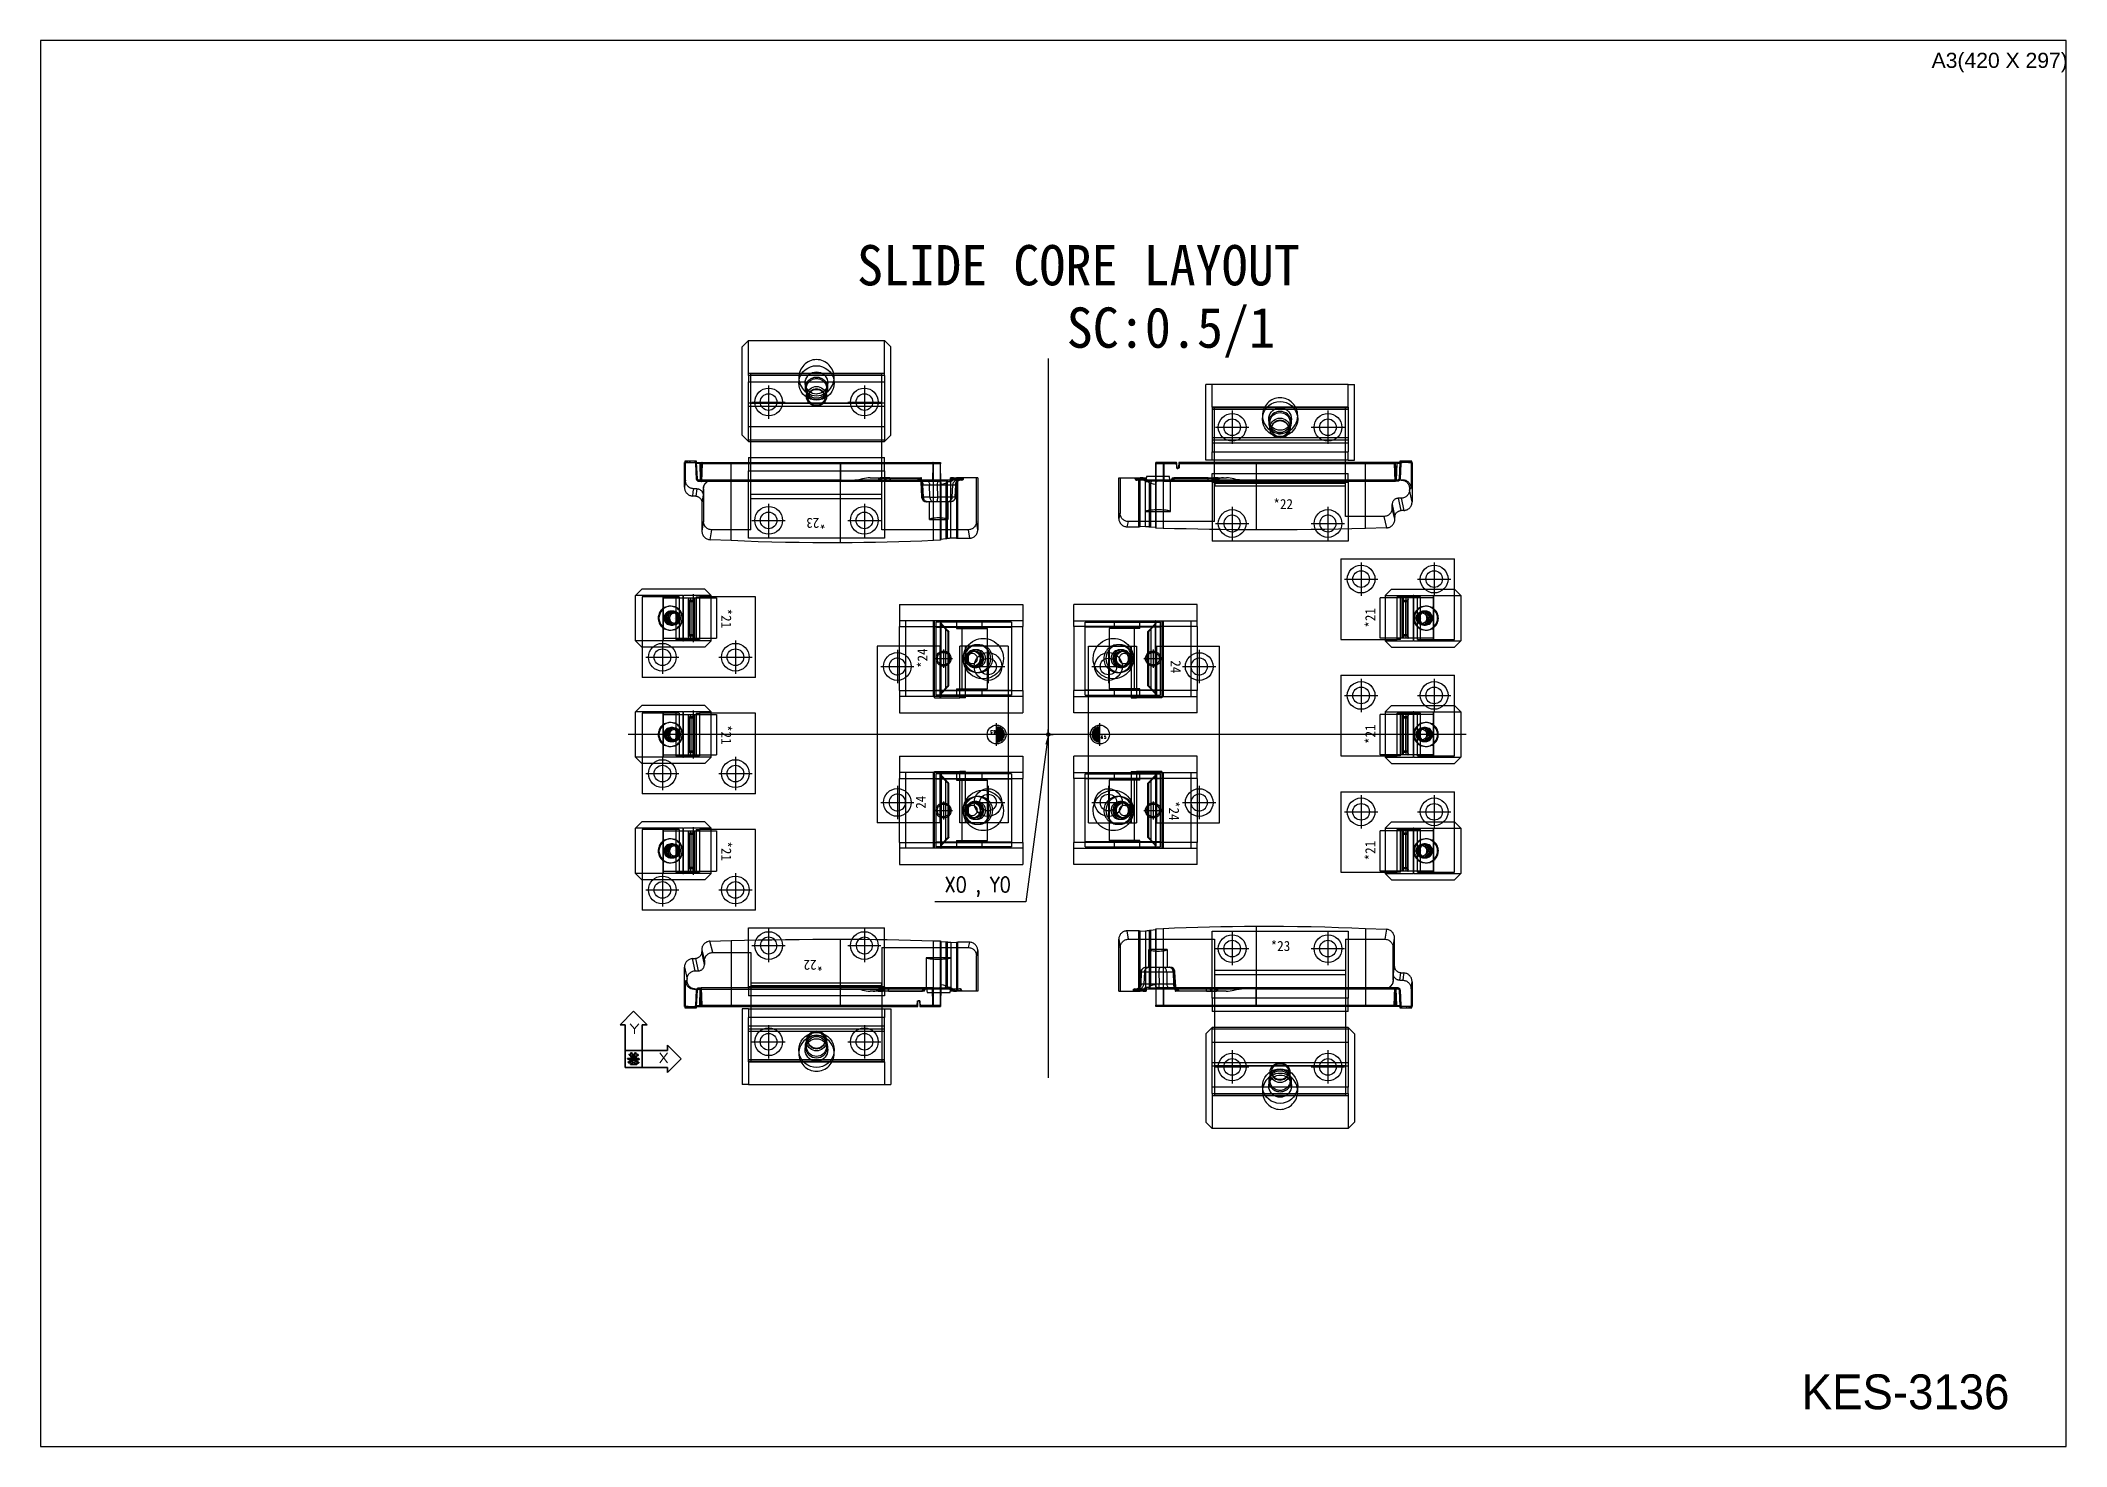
# Model space of a CAD drawing. Header units: millimetres. Extents: x 632 to 3922, y 1402 to 2001.
# Drawn here: x 2925.2 to 3327.3, y 1722.4 to 2001.4 of the extents above; entities that cross this region are included whole.
import ezdxf
from ezdxf.enums import TextEntityAlignment as Align
from ezdxf.lldxf.tags import DXFTag

# ---------------------------------------------------------------- set-up
doc = ezdxf.new("R2010")
doc.units = ezdxf.units.MM
for name, color, linetype in [('21', 7, 'Continuous'), ('3', 3, 'Continuous'), ('4', 4, 'Continuous'), ('6', 6, 'Continuous'), ('7', 7, 'Continuous'), ('8', 8, 'Continuous'), ('BO', 7, 'Continuous'), ('CE', 1, 'CENTER'), ('DIM', 7, 'Continuous'), ('H1', 2, 'HIDDEN')]:
    doc.layers.add(name, color=color, linetype=linetype)
doc.styles.add('JM_Standard', font='', dxfattribs={"height": 3})
doc.styles.add('KK', font='')
doc.styles.add('ROMANS', font='romans.shx', dxfattribs={"width": 0.8, "height": 3})
doc.styles.get("Standard").update_dxf_attribs({"font": ''})
doc.styles.add('SY', font='romans.shx', dxfattribs={"width": 0.85, "height": 3, "bigfont": 'ghs.shx'})
doc.styles.get('JM_Standard').set_extended_font_data('DotumChe')
doc.styles.get('KK').set_extended_font_data('Gulim')
doc.styles.get('Standard').set_extended_font_data('Arial')
tags = doc.linetypes.add('CENTER', pattern=[2, 1.25, -0.25, 0.25, -0.25]).pattern_tags.tags
tags[10:11] = [DXFTag(74, 4), DXFTag(75, 0), DXFTag(340, '0'), DXFTag(46, 1.0), DXFTag(50, 0.0), DXFTag(44, 0.0), DXFTag(45, 0.0)]
tags[8:9] = [DXFTag(74, 4), DXFTag(75, 0), DXFTag(340, '0'), DXFTag(46, 1.0), DXFTag(50, 0.0), DXFTag(44, 0.0), DXFTag(45, 0.0)]
tags[6:7] = [DXFTag(74, 4), DXFTag(75, 0), DXFTag(340, '0'), DXFTag(46, 1.0), DXFTag(50, 0.0), DXFTag(44, 0.0), DXFTag(45, 0.0)]
tags[4:5] = [DXFTag(74, 4), DXFTag(75, 0), DXFTag(340, '0'), DXFTag(46, 1.0), DXFTag(50, 0.0), DXFTag(44, 0.0), DXFTag(45, 0.0)]
tags = doc.linetypes.add('HIDDEN', pattern=[0.375, 0.25, -0.125]).pattern_tags.tags
tags[6:7] = [DXFTag(74, 4), DXFTag(75, 0), DXFTag(340, '0'), DXFTag(46, 1.0), DXFTag(50, 0.0), DXFTag(44, 0.0), DXFTag(45, 0.0)]
tags[4:5] = [DXFTag(74, 4), DXFTag(75, 0), DXFTag(340, '0'), DXFTag(46, 1.0), DXFTag(50, 0.0), DXFTag(44, 0.0), DXFTag(45, 0.0)]
doc.dimstyles.new('BaseStyle', dxfattribs={"dimtxt": 3, "dimasz": 2, "dimexe": 0.6, "dimexo": 0, "dimgap": 1, "dimtad": 1, "dimdsep": 46, "dimtxsty": 'SY', "dimcen": 0, "dimclrd": 3, "dimclre": 3, "dimclrt": 7, "dimaunit": 1, "dimazin": 0, "dimtfac": 1, "dimtmove": 0, "dimatfit": 3, "dimfxl": 1, "dimtolj": 1, "dimtzin": 0, "dimarcsym": 0})

msp = doc.modelspace()

# ---------------------------------------------------------------- texts
at = {"color": 3, "style": 'ROMANS', "width": 0.8}
msp.add_text('6.5', height=0.5625, rotation=180, dxfattribs=at).set_placement((3114.762, 1864.506))
msp.add_text('6.5', height=0.5625, dxfattribs=at).set_placement((3135.609, 1862.867))
at = {"layer": '3', "style": 'JM_Standard'}
for s, p in [('SLIDE CORE LAYOUT', (3131.169, 1956.818)), ('SC:0.5/1', (3149.524, 1943.784))]:
    msp.add_text(s, height=8, dxfattribs=at).set_placement(p, align=Align.MIDDLE)
at = {"layer": '4', "style": 'JM_Standard'}
for s, p in [('*22', (3171.813, 1909.504)), ('*23', (3171.269, 1821.796))]:
    msp.add_text(s, height=2, dxfattribs=at).set_placement(p, align=Align.MIDDLE)
for s, rotation, p in [('*23', 180, (3079.101, 1905.577)), ('*21', 270, (3061.376, 1886.723)), ('*21', 90, (3188.995, 1886.834)), ('*24', 90, (3100.124, 1878.825)), ('24', 270, (3150.492, 1877.123)), ('*21', 270, (3061.376, 1863.631)), ('*21', 90, (3188.995, 1863.742)), ('24', 90, (3099.879, 1850.25)), ('*24', 270, (3150.246, 1848.548)), ('*21', 270, (3061.376, 1840.539)), ('*21', 90, (3188.995, 1840.65)), ('*22', 180, (3078.557, 1817.869))]:
    msp.add_text(s, height=2, rotation=rotation, dxfattribs=at).set_placement(p, align=Align.MIDDLE)
at = {"layer": '6', "style": 'KK'}
msp.add_text('KES-3136', height=6.912, dxfattribs=at).set_placement((3274.719, 1733.249), align=Align.MIDDLE_LEFT)
at = {"layer": '7', "insert": (3117.739, 1831.501), "char_height": 3, "attachment_point": 9, "style": 'SY'}
msp.add_mtext('\\A1;X0 , Y0', dxfattribs=at)

# ---------------------------------------------------------------- blocks, each defined once
blk = doc.blocks.new('20180426_233941')
at = {"layer": '7', "lineweight": 35, "ltscale": 0.190915}
for p, q in [((-1.08, 13.86), (-6.48, 8.46)), ((4.32, 8.46), (-1.08, 13.86)), ((-19.98, -5.04), (-14.58, 0.36)), ((-14.58, -10.44), (-19.98, -5.04))]:
    blk.add_line(p, q, dxfattribs=at)
at = {"layer": '7', "lineweight": 35, "ltscale": 0.050623}
for p, q in [((-4.46, 8.46), (-6.48, 8.46)), ((4.32, 8.46), (2.29, 8.46)), ((-14.58, 0.36), (-14.58, -1.67)), ((-14.58, -8.42), (-14.58, -10.44))]:
    blk.add_line(p, q, dxfattribs=at)
at = {"layer": '7', "lineweight": 35, "ltscale": 0.421875}
for p, q in [((-4.46, 8.46), (-4.46, -8.42)), ((2.29, 8.46), (2.29, -8.42)), ((2.29, -1.67), (-14.58, -1.67)), ((2.29, -8.42), (-14.58, -8.42))]:
    blk.add_line(p, q, dxfattribs=at)
at = {"layer": '7', "lineweight": 35, "ltscale": 0.009656}
for p, q in [((-2.21, -3.34), (-2.21, -2.95)), ((-0.6, -3.36), (-0.6, -2.97))]:
    blk.add_line(p, q, dxfattribs=at)
at = {"layer": '7', "lineweight": 35, "ltscale": 0.031171}
blk.add_line((-2.18, -3.7), (-2.13, -4.95), dxfattribs=at)
at = {"layer": '7', "lineweight": 35, "ltscale": 0.004626}
blk.add_line((-1.66, -3.91), (-1.66, -3.73), dxfattribs=at)
at = {"layer": '7', "lineweight": 35, "ltscale": 0.004272}
blk.add_line((-1.66, -4.37), (-1.66, -4.2), dxfattribs=at)
at = {"layer": '7', "lineweight": 35, "ltscale": 0.006421}
blk.add_line((-1.66, -4.9), (-1.66, -4.64), dxfattribs=at)
at = {"layer": '7', "lineweight": 35, "ltscale": 0.016428}
blk.add_line((-1.61, -2.66), (-1.64, -3.32), dxfattribs=at)
at = {"layer": '7', "lineweight": 35, "ltscale": 0.003181}
blk.add_line((-1.52, -5.91), (-1.39, -5.89), dxfattribs=at)
at = {"layer": '7', "lineweight": 35, "ltscale": 0.003772}
blk.add_line((-1.52, -6.36), (-1.37, -6.36), dxfattribs=at)
at = {"layer": '7', "lineweight": 35, "ltscale": 0.004614}
blk.add_line((-0.58, -3.91), (-0.58, -3.73), dxfattribs=at)
at = {"layer": '7', "lineweight": 35, "ltscale": 0.00426}
blk.add_line((-0.58, -4.37), (-0.58, -4.2), dxfattribs=at)
at = {"layer": '7', "lineweight": 35, "ltscale": 0.006689}
blk.add_line((-0.58, -4.91), (-0.58, -4.64), dxfattribs=at)
at = {"layer": '7', "lineweight": 35, "ltscale": 0.031562}
blk.add_line((-0.04, -3.71), (-0.08, -4.97), dxfattribs=at)
at = {"layer": '7', "lineweight": 35, "ltscale": 0.016416}
blk.add_line((0, -2.69), (-0.03, -3.34), dxfattribs=at)
at = {"layer": '7', "lineweight": 35, "ltscale": 0.00078125}
blk.add_line((0.86, -5.36), (0.83, -5.36), dxfattribs=at)
at = {"layer": '7', "lineweight": 13}
for points in [[(0.35, 8.84), (-1.39, 6.9), (-3.13, 8.84)], [(-1.39, 6.9), (-1.39, 4.84)], [(-11.46, -2.64), (-14.56, -6.64)], [(-14.56, -2.64), (-11.46, -6.64)]]:
    blk.add_lwpolyline(points, dxfattribs=at)
at = {"layer": '7', "lineweight": 35}
for centre, radius, start, end in [((-3.06, -5.14), 0.246, 70.84852, 297.03509), ((-2.93, -6.49), 0.238, 126.2917, 293.42001), ((-3.87, -4.4), 2.06, 292.9437, 330.28121), ((-1.27, 22.25), 27.21, 266.39328, 268.18604), ((-1.05, -25.94), 20.67, 90.26984, 95.3198), ((-2.72, -3.53), 0.246, 70.84852, 297.03509), ((-3.7, -4.89), 2.02, 295.35776, 339.62087), ((-1.79, 3.36), 6.71, 262.73227, 266.34153), ((-1.16, -15.75), 12.09, 94.84468, 96.95813), ((-2.18, -7.1), 0.254, 105.11214, 259.01968), ((-1.37, -19.53), 12.7, 89.91599, 93.92887), ((-0.96, -15.86), 8.6, 83.82018, 98.46143), ((-0.86, -4.42), 2, 114.83302, 132.71254), ((-2.2, -3.99), 1.44, 274.78312, 279.90779), ((-1.93, -5.54), 0.135, 339.62087, 99.9078), ((-1.52, -6.13), 0.225, 88.87098, 270.4159), ((-1.67, -2.66), 0.0605, 358.00001, 114.83302), ((-1.07, -17.36), 12.09, 92.88826, 92.935), ((-1.6, -3.73), 0.0605, 92.27146, 180.00001), ((-1.6, -3.91), 0.0605, 179.99999, 265.35765), ((-1.6, -4.2), 0.0605, 85.62346, 180.00001), ((-1.6, -4.37), 0.0605, 179.99999, 265.70542), ((-1.6, -4.64), 0.0605, 85.93384, 180.00001), ((-1.6, -4.9), 0.0605, 179.99999, 270.62387), ((-0.68, 8.76), 12.11, 265.40489, 270.36642), ((-1.13, -15.75), 12.09, 87.66155, 92.27146), ((-1.12, 2.05), 6.05, 265.35765, 274.62767), ((-1.12, 2.08), 6.53, 265.70542, 274.28102), ((-1.12, 2.13), 6.29, 265.62346, 274.36271), ((-1.12, 2.17), 6.77, 265.93385, 274.0533), ((-1.68, 1.75), 6.71, 270.62387, 273.25969), ((-1.07, -17.36), 12.09, 92.25253, 92.25789), ((-0.89, -5.97), 0.508, 154.56734, 171.02671), ((3.6, -6.42), 4.97, 179.25661, 184.67351), ((-1.1, -5.81), 0.248, 356.82531, 167.24342), ((-0.57, 7.14), 12.11, 266.57774, 269.69201), ((-1.07, -17.36), 12.09, 90.6301, 90.84385), ((-1.07, -17.36), 12.09, 88.96617, 90.39637), ((-2.32, -18.97), 12.7, 83.04186, 83.55739), ((4.07, -6.47), 4.97, 178.69728, 184.0536), ((-0.7, -19.52), 12.7, 86.87022, 90.85214), ((4.07, -6.47), 4.97, 172.43563, 173.73605), ((-1.82, 6.76), 12.72, 274.3072, 275.8574), ((-0.64, -17.36), 12.09, 83.04186, 91.03383), ((-1.13, -5.49), 0.953, 293.50213, 319.17841), ((-0.64, -4.2), 0.0605, 359.99999, 94.36271), ((-0.64, -4.64), 0.0605, 359.99999, 94.05331), ((-0.64, -4.91), 0.0605, 269.69201, 359.99999), ((-0.64, -3.73), 0.0605, 359.99999, 87.66155), ((-0.64, -3.91), 0.0605, 274.62767, 359.99999), ((-0.64, -4.37), 0.0605, 274.28102, 359.99999), ((0.75, -4.44), 2, 114.83302, 132.71254), ((-0.51, -6.03), 0.135, 319.17841, 95.8574), ((-0.13, -5.51), 0.135, 139.16922, 199.37052), ((1.65, -4.89), 2.02, 199.37052, 239.38144), ((-0.08, -5.56), 0.205, 98.67078, 139.16922), ((-0.09, -5.49), 0.135, 29.56714, 98.67078), ((-0.06, -2.68), 0.0605, 358.00001, 114.83302), ((-0.16, 7.14), 12.11, 270.38309, 276.56793), ((-1.16, -15.75), 12.09, 83.04186, 84.69908), ((-0.68, 8.76), 12.11, 273.10405, 276.56793), ((-0.1, -7.07), 0.25, 285.62498, 67.255), ((1.82, -4.4), 2.06, 209.56715, 251.37552), ((-0.02, -2.92), 0.907, 293.50213, 329.87818), ((0.7, -6.1), 0.532, 261.45193, 331.36139), ((0.71, -3.34), 0.0605, 329.87818, 96.56793), ((0.5, -4.53), 0.907, 293.50213, 329.87818), ((1.23, -4.95), 0.0605, 329.87818, 96.56793)]:
    blk.add_arc(centre, radius, start, end, dxfattribs=at)
blk = doc.blocks.new('A$C425363C5')
for p, q in [((9, 288), (9, 9)), ((411, 288), (9, 288)), ((411, 9), (411, 288)), ((9, 9), (411, 9))]:
    blk.add_line(p, q)
blk.add_text('A3(420 X 297)', height=3).set_placement((384.32, 282.57))

# ---------------------------------------------------------------- hatches: boundary and pattern name
at = {"layer": '4'}
h = msp.add_hatch(dxfattribs=at)
h.set_pattern_fill('LINE', color=256, scale=1.5, angle=225, style=0)
h.set_pattern_definition([(225, (-2924.7651, 5538.99742), (0.1325825215, -0.1325825215), [])])
edge = h.paths.add_edge_path()
edge.add_line((3114.935, 1863.687), (3114.935, 1862.062))
edge.add_arc((3114.935, 1863.687), 1.625, 270, 90)
edge.add_line((3114.935, 1865.312), (3114.935, 1863.687))
h = msp.add_hatch(dxfattribs=at)
h.set_pattern_fill('LINE', color=256, scale=1.5, angle=45, style=0)
h.set_pattern_definition([(45, (9175.13579, -1811.62432), (-0.1325825215, 0.1325825215), [])])
edge = h.paths.add_edge_path()
edge.add_line((3135.435, 1863.687), (3135.435, 1865.312))
edge.add_arc((3135.435, 1863.687), 1.625, 90, 270)
edge.add_line((3135.435, 1862.062), (3135.435, 1863.687))

# ---------------------------------------------------------------- linework, layer by layer
at = {"layer": '21', "color": 110, "linetype": 'Continuous', "true_color": 0x00ff80}
msp.add_line((3125.185, 1863.687), (3125.185, 1864.687), dxfattribs=at)
at = {"layer": '21', "color": 11, "linetype": 'Continuous', "true_color": 0xff8080}
msp.add_line((3125.185, 1863.687), (3126.185, 1863.687), dxfattribs=at)
msp.add_circle((3125.185, 1863.687), 0.333, dxfattribs=at)
at = {"layer": '7'}
for p, q in [((3065.685, 1941.843), (3064.435, 1940.593)), ((3064.435, 1923.093), (3064.435, 1940.593)), ((3065.685, 1941.843), (3092.685, 1941.843)), ((3065.685, 1934.909), (3065.685, 1941.843)), ((3092.685, 1934.909), (3092.685, 1941.843)), ((3093.935, 1940.593), (3092.685, 1941.843)), ((3093.935, 1923.093), (3093.935, 1940.593)), ((3092.685, 1934.909), (3065.685, 1934.909)), ((3065.685, 1934.909), (3065.685, 1933.655)), ((3066.185, 1933.655), (3066.185, 1934.909)), ((3092.185, 1933.655), (3092.185, 1934.909)), ((3092.685, 1934.909), (3092.685, 1933.655)), ((3065.685, 1933.655), (3092.685, 1933.655)), ((3065.685, 1922.154), (3065.685, 1933.655)), ((3092.685, 1933.655), (3092.685, 1922.154)), ((3156.435, 1918.124), (3156.435, 1933.124)), ((3157.685, 1933.124), (3156.435, 1933.124)), ((3157.685, 1928.659), (3157.685, 1933.124)), ((3184.685, 1933.124), (3157.685, 1933.124)), ((3184.685, 1928.659), (3184.685, 1933.124)), ((3184.685, 1933.124), (3185.935, 1933.124)), ((3185.935, 1918.124), (3185.935, 1933.124)), ((3184.685, 1928.659), (3157.685, 1928.659)), ((3157.685, 1928.659), (3157.685, 1919.813)), ((3184.685, 1928.659), (3184.685, 1919.813)), ((3064.435, 1923.093), (3065.685, 1921.843)), ((3065.685, 1921.843), (3065.685, 1922.154)), ((3065.685, 1922.154), (3066.185, 1922.154)), ((3066.185, 1917.677), (3066.185, 1922.154)), ((3066.185, 1922.154), (3092.185, 1922.154)), ((3092.185, 1917.677), (3092.185, 1922.154)), ((3092.185, 1922.154), (3092.685, 1922.154)), ((3092.685, 1921.843), (3093.935, 1923.093)), ((3092.685, 1921.843), (3092.685, 1922.154)), ((3065.685, 1921.843), (3066.185, 1921.843)), ((3065.685, 1918.678), (3066.185, 1918.678)), ((3065.685, 1918.678), (3065.685, 1917.677)), ((3092.185, 1921.843), (3092.685, 1921.843)), ((3092.185, 1918.678), (3092.685, 1918.678)), ((3092.685, 1917.677), (3092.685, 1918.678)), ((3157.685, 1918.124), (3156.435, 1918.124)), ((3157.685, 1919.813), (3158.185, 1919.813)), ((3157.685, 1918.124), (3157.685, 1919.813)), ((3158.185, 1918.124), (3157.685, 1918.124)), ((3158.185, 1919.813), (3184.185, 1919.813)), ((3158.185, 1917.677), (3158.185, 1919.813)), ((3184.185, 1919.813), (3184.685, 1919.813)), ((3184.185, 1917.677), (3184.185, 1919.813)), ((3184.685, 1918.124), (3184.185, 1918.124)), ((3184.685, 1918.124), (3184.685, 1919.813)), ((3184.685, 1918.124), (3185.935, 1918.124)), ((3052.973, 1912.768), (3052.973, 1917.426)), ((3053.711, 1917.677), (3052.983, 1917.677)), ((3054.027, 1917.928), (3053.03, 1917.928)), ((3053.711, 1917.677), (3062.241, 1917.677)), ((3055.384, 1917.928), (3054.027, 1917.928)), ((3062.241, 1917.677), (3083.944, 1917.677)), ((3083.944, 1917.677), (3102.386, 1917.677)), ((3102.386, 1917.677), (3103.819, 1917.677)), ((3103.819, 1902.234), (3103.819, 1917.677)), ((3103.824, 1917.677), (3103.819, 1917.677)), ((3103.832, 1913.661), (3103.828, 1917.413)), ((3104.89, 1914.138), (3103.831, 1914.138)), ((3105.621, 1914.138), (3105.009, 1914.138)), ((3105.775, 1914.377), (3105.788, 1914.64)), ((3106.374, 1914.64), (3105.788, 1914.64)), ((3106.374, 1914.64), (3106.973, 1914.64)), ((3107.261, 1914.64), (3106.973, 1914.64)), ((3107.267, 1902.645), (3107.267, 1914.64)), ((3111.185, 1914.64), (3107.267, 1914.64)), ((3111.185, 1914.64), (3111.185, 1904.319)), ((3139.185, 1914.64), (3143.104, 1914.64)), ((3139.185, 1906.57), (3139.185, 1914.64)), ((3143.104, 1914.64), (3143.104, 1904.912)), ((3143.11, 1914.64), (3143.104, 1914.64)), ((3143.11, 1914.64), (3143.398, 1914.64)), ((3143.997, 1914.64), (3143.398, 1914.64)), ((3143.997, 1914.64), (3144.582, 1914.64)), ((3144.589, 1914.521), (3144.582, 1914.64)), ((3144.685, 1914.891), (3144.623, 1914.38)), ((3146.54, 1914.891), (3144.685, 1914.891)), ((3145.151, 1914.138), (3144.886, 1914.138)), ((3145.302, 1914.138), (3145.151, 1914.138)), ((3146.539, 1913.686), (3146.543, 1917.413)), ((3146.552, 1917.677), (3146.547, 1917.677)), ((3146.552, 1917.677), (3146.552, 1904.64)), ((3147.984, 1917.677), (3146.552, 1917.677)), ((3150.574, 1917.677), (3147.984, 1917.677)), ((3150.63, 1917.677), (3150.574, 1917.677)), ((3150.848, 1916.497), (3150.823, 1916.497)), ((3166.427, 1917.677), (3151.096, 1917.677)), ((3188.129, 1917.677), (3166.427, 1917.677)), ((3196.66, 1917.677), (3188.129, 1917.677)), ((3196.344, 1917.928), (3194.987, 1917.928)), ((3197.34, 1917.928), (3196.344, 1917.928)), ((3197.387, 1917.677), (3196.66, 1917.677)), ((3197.397, 1917.426), (3197.397, 1909.87)), ((3146.459, 1912.555), (3146.54, 1912.555)), ((3056.447, 1909.654), (3056.447, 1904.083)), ((3193.97, 1906.415), (3193.97, 1906.838)), ((3195.767, 1908.156), (3195.205, 1908.137)), ((3062.241, 1902.155), (3058.075, 1902.337)), ((3103.819, 1902.234), (3102.386, 1902.169)), ((3103.831, 1902.383), (3103.819, 1902.234)), ((3104.851, 1902.508), (3103.885, 1902.402)), ((3106.973, 1902.682), (3105.87, 1902.632)), ((3107.267, 1902.645), (3107.261, 1902.648)), ((3107.267, 1902.645), (3109.546, 1902.645)), ((3140.828, 1904.912), (3143.104, 1904.912)), ((3143.11, 1904.914), (3143.104, 1904.912)), ((3144.5, 1904.903), (3143.398, 1904.936)), ((3146.486, 1904.751), (3145.52, 1904.822)), ((3146.552, 1904.64), (3146.54, 1904.739)), ((3147.984, 1904.597), (3146.552, 1904.64)), ((3157.685, 1904.379), (3157.685, 1902.065)), ((3184.685, 1902.065), (3157.685, 1902.065)), ((3184.685, 1904.497), (3184.685, 1902.065)), ((3192.339, 1904.71), (3188.129, 1904.588)), ((3183.275, 1898.529), (3183.275, 1882.529)), ((3183.275, 1898.529), (3205.775, 1898.529)), ((3205.775, 1882.529), (3205.775, 1898.529)), ((3044.547, 1892.529), (3043.297, 1891.279)), ((3043.297, 1882.279), (3043.297, 1891.279)), ((3048.793, 1891.279), (3043.297, 1891.279)), ((3057.047, 1892.529), (3044.547, 1892.529)), ((3044.595, 1891.029), (3044.595, 1875.029)), ((3051.938, 1891.029), (3044.595, 1891.029)), ((3048.793, 1891.029), (3048.793, 1891.279)), ((3052.664, 1891.279), (3048.793, 1891.279)), ((3051.938, 1891.029), (3051.938, 1890.779)), ((3051.938, 1890.779), (3051.938, 1882.779)), ((3051.938, 1890.779), (3053.79, 1890.779)), ((3052.664, 1891.279), (3052.664, 1890.779)), ((3052.664, 1891.279), (3052.8, 1891.279)), ((3052.8, 1890.779), (3052.8, 1891.279)), ((3058.297, 1891.279), (3052.8, 1891.279)), ((3053.79, 1890.779), (3053.79, 1890.525)), ((3053.805, 1890.779), (3053.79, 1890.779)), ((3053.796, 1890.352), (3053.797, 1890.29)), ((3053.798, 1883.514), (3053.798, 1890.044)), ((3053.805, 1890.779), (3053.805, 1882.779)), ((3053.805, 1890.779), (3059.335, 1890.779)), ((3055.289, 1891.029), (3055.944, 1891.029)), ((3055.289, 1891.029), (3055.289, 1890.779)), ((3055.944, 1891.029), (3055.944, 1890.779)), ((3067.095, 1891.029), (3055.944, 1891.029)), ((3058.297, 1891.279), (3057.047, 1892.529)), ((3058.297, 1891.029), (3058.297, 1891.279)), ((3059.335, 1890.779), (3059.335, 1882.779)), ((3067.095, 1875.029), (3067.095, 1891.029)), ((3196.566, 1890.779), (3191.035, 1890.779)), ((3191.035, 1882.779), (3191.035, 1890.779)), ((3198.433, 1891.029), (3194.427, 1891.029)), ((3194.427, 1890.779), (3194.427, 1891.029)), ((3195.082, 1890.779), (3195.082, 1891.029)), ((3196.566, 1890.779), (3196.566, 1882.779)), ((3196.566, 1890.779), (3196.581, 1890.779)), ((3196.572, 1890.043), (3196.572, 1883.513)), ((3196.574, 1890.294), (3196.575, 1890.354)), ((3196.581, 1890.525), (3196.581, 1890.779)), ((3198.433, 1890.779), (3196.581, 1890.779)), ((3197.571, 1891.029), (3197.571, 1890.779)), ((3197.707, 1890.779), (3197.707, 1891.029)), ((3198.433, 1890.779), (3198.433, 1891.029)), ((3198.433, 1882.779), (3198.433, 1890.779)), ((3205.775, 1892.529), (3205.824, 1892.529)), ((3205.775, 1891.279), (3207.074, 1891.279)), ((3207.074, 1891.279), (3205.824, 1892.529)), ((3207.074, 1891.279), (3207.074, 1882.279)), ((3095.645, 1889.497), (3120.145, 1889.497)), ((3095.645, 1889.497), (3095.645, 1885.097)), ((3096.846, 1886.247), (3096.846, 1871.247)), ((3102.386, 1886.247), (3096.846, 1886.247)), ((3103.819, 1886.247), (3102.386, 1886.247)), ((3103.819, 1886.2), (3103.819, 1886.247)), ((3103.833, 1886.247), (3103.819, 1886.247)), ((3112.016, 1886.247), (3103.91, 1886.247)), ((3103.91, 1885.818), (3103.91, 1885.965)), ((3103.91, 1885.802), (3103.91, 1885.818)), ((3112.016, 1886.247), (3112.016, 1884.747)), ((3120.145, 1889.497), (3120.145, 1885.097)), ((3154.726, 1889.497), (3130.226, 1889.497)), ((3130.226, 1885.097), (3130.226, 1889.497)), ((3138.355, 1884.747), (3138.355, 1886.247)), ((3138.355, 1886.247), (3146.461, 1886.247)), ((3146.461, 1885.818), (3146.461, 1885.965)), ((3146.461, 1885.802), (3146.461, 1885.818)), ((3146.538, 1886.247), (3146.552, 1886.247)), ((3146.552, 1886.247), (3146.552, 1886.2)), ((3146.552, 1886.247), (3147.984, 1886.247)), ((3147.984, 1886.247), (3153.524, 1886.247)), ((3153.524, 1871.247), (3153.524, 1886.247)), ((3154.726, 1885.097), (3154.726, 1889.497)), ((3044.595, 1882.279), (3043.297, 1882.279)), ((3043.297, 1882.279), (3044.547, 1881.029)), ((3051.938, 1882.779), (3051.938, 1882.529)), ((3051.938, 1882.779), (3053.79, 1882.779)), ((3051.938, 1882.529), (3055.944, 1882.529)), ((3052.664, 1882.779), (3052.664, 1882.529)), ((3052.8, 1882.529), (3052.8, 1882.779)), ((3053.79, 1883.033), (3053.79, 1882.779)), ((3053.805, 1882.779), (3053.79, 1882.779)), ((3053.797, 1883.263), (3053.795, 1883.203)), ((3053.805, 1882.779), (3059.335, 1882.779)), ((3055.289, 1882.779), (3055.289, 1882.529)), ((3055.944, 1882.779), (3055.944, 1882.529)), ((3095.645, 1885.097), (3096.846, 1885.097)), ((3095.645, 1881.187), (3095.645, 1885.097)), ((3104.103, 1885.509), (3105.387, 1884.159)), ((3105.403, 1884.14), (3105.389, 1884.156)), ((3105.428, 1873.42), (3105.428, 1884.073)), ((3112.016, 1885.097), (3120.145, 1885.097)), ((3112.016, 1884.997), (3117.895, 1884.997)), ((3112.016, 1884.747), (3113.105, 1884.747)), ((3117.895, 1885.097), (3117.895, 1884.997)), ((3117.895, 1884.997), (3117.895, 1872.497)), ((3120.145, 1872.397), (3120.145, 1885.097)), ((3138.355, 1885.097), (3130.226, 1885.097)), ((3130.226, 1885.097), (3130.226, 1872.397)), ((3132.476, 1884.997), (3132.476, 1885.097)), ((3138.355, 1884.997), (3132.476, 1884.997)), ((3132.476, 1872.497), (3132.476, 1884.997)), ((3138.355, 1884.747), (3137.266, 1884.747)), ((3144.942, 1884.073), (3144.942, 1873.42)), ((3144.981, 1884.156), (3144.967, 1884.14)), ((3144.984, 1884.159), (3146.268, 1885.509)), ((3154.726, 1885.097), (3153.524, 1885.097)), ((3154.726, 1885.097), (3154.726, 1881.187)), ((3183.275, 1882.529), (3194.427, 1882.529)), ((3196.566, 1882.779), (3191.035, 1882.779)), ((3192.074, 1882.529), (3192.074, 1882.279)), ((3192.074, 1882.279), (3197.571, 1882.279)), ((3192.074, 1882.279), (3193.324, 1881.029)), ((3194.427, 1882.529), (3194.427, 1882.779)), ((3195.082, 1882.529), (3194.427, 1882.529)), ((3195.082, 1882.529), (3195.082, 1882.779)), ((3196.566, 1882.779), (3196.581, 1882.779)), ((3196.575, 1883.205), (3196.574, 1883.267)), ((3196.581, 1882.779), (3196.581, 1883.032)), ((3198.433, 1882.779), (3196.581, 1882.779)), ((3197.571, 1882.779), (3197.571, 1882.279)), ((3197.707, 1882.279), (3197.571, 1882.279)), ((3197.707, 1882.279), (3197.707, 1882.779)), ((3197.707, 1882.279), (3201.578, 1882.279)), ((3198.433, 1882.529), (3198.433, 1882.779)), ((3198.433, 1882.529), (3205.775, 1882.529)), ((3201.578, 1882.529), (3201.578, 1882.279)), ((3201.578, 1882.279), (3207.074, 1882.279)), ((3205.824, 1881.029), (3207.074, 1882.279)), ((3044.595, 1881.029), (3044.547, 1881.029)), ((3091.231, 1881.187), (3091.231, 1846.187)), ((3096.846, 1881.187), (3091.231, 1881.187)), ((3095.645, 1875.589), (3095.645, 1878.784)), ((3107.657, 1871.247), (3107.657, 1881.187)), ((3117.231, 1881.187), (3107.657, 1881.187)), ((3117.231, 1881.187), (3117.231, 1846.187)), ((3133.14, 1846.187), (3133.14, 1881.187)), ((3133.14, 1881.187), (3142.714, 1881.187)), ((3142.714, 1881.187), (3142.714, 1871.247)), ((3153.524, 1881.187), (3159.14, 1881.187)), ((3154.726, 1878.769), (3154.726, 1875.574)), ((3159.14, 1846.187), (3159.14, 1881.187)), ((3193.324, 1881.029), (3205.824, 1881.029)), ((3067.095, 1875.029), (3044.595, 1875.029)), ((3183.275, 1875.437), (3183.275, 1859.437)), ((3183.275, 1875.437), (3205.775, 1875.437)), ((3205.775, 1859.437), (3205.775, 1875.437)), ((3102.386, 1871.247), (3096.846, 1871.247)), ((3103.819, 1871.247), (3102.386, 1871.247)), ((3102.636, 1870.997), (3102.636, 1871.247)), ((3102.636, 1870.997), (3107.657, 1870.997)), ((3103.73, 1870.997), (3103.73, 1871.247)), ((3103.819, 1871.247), (3103.819, 1871.293)), ((3103.833, 1871.247), (3103.819, 1871.247)), ((3103.91, 1871.675), (3103.91, 1871.691)), ((3103.91, 1871.528), (3103.91, 1871.675)), ((3107.657, 1871.247), (3103.91, 1871.247)), ((3105.387, 1873.335), (3104.103, 1871.984)), ((3105.389, 1873.338), (3105.403, 1873.353)), ((3107.657, 1870.997), (3107.657, 1871.247)), ((3117.231, 1872.497), (3117.895, 1872.497)), ((3117.231, 1872.397), (3120.145, 1872.397)), ((3117.895, 1872.497), (3117.895, 1872.397)), ((3120.145, 1872.397), (3120.145, 1867.997)), ((3130.226, 1867.997), (3130.226, 1872.397)), ((3133.14, 1872.397), (3130.226, 1872.397)), ((3133.14, 1872.497), (3132.476, 1872.497)), ((3132.476, 1872.397), (3132.476, 1872.497)), ((3142.714, 1871.247), (3142.714, 1870.997)), ((3142.714, 1871.247), (3146.461, 1871.247)), ((3147.734, 1870.997), (3142.714, 1870.997)), ((3144.967, 1873.353), (3144.981, 1873.338)), ((3146.268, 1871.984), (3144.984, 1873.335)), ((3146.461, 1871.675), (3146.461, 1871.691)), ((3146.461, 1871.528), (3146.461, 1871.675)), ((3146.538, 1871.247), (3146.552, 1871.247)), ((3146.552, 1871.293), (3146.552, 1871.247)), ((3146.552, 1871.247), (3147.984, 1871.247)), ((3146.641, 1871.247), (3146.641, 1870.997)), ((3147.734, 1871.247), (3147.734, 1870.997)), ((3147.984, 1871.247), (3153.524, 1871.247)), ((3044.547, 1869.437), (3043.297, 1868.187)), ((3043.297, 1859.187), (3043.297, 1868.187)), ((3048.793, 1868.187), (3043.297, 1868.187)), ((3057.047, 1869.437), (3044.547, 1869.437)), ((3044.595, 1867.937), (3044.595, 1851.937)), ((3051.938, 1867.937), (3044.595, 1867.937)), ((3048.793, 1867.937), (3048.793, 1868.187)), ((3052.664, 1868.187), (3048.793, 1868.187)), ((3051.938, 1867.937), (3051.938, 1867.687)), ((3051.938, 1867.687), (3051.938, 1859.687)), ((3051.938, 1867.687), (3053.79, 1867.687)), ((3052.664, 1868.187), (3052.664, 1867.687)), ((3052.664, 1868.187), (3052.8, 1868.187)), ((3052.8, 1867.687), (3052.8, 1868.187)), ((3058.297, 1868.187), (3052.8, 1868.187)), ((3053.79, 1867.687), (3053.79, 1867.433)), ((3053.805, 1867.687), (3053.79, 1867.687)), ((3053.796, 1867.26), (3053.797, 1867.198)), ((3053.798, 1860.422), (3053.798, 1866.952)), ((3053.805, 1859.687), (3053.805, 1867.687)), ((3053.805, 1867.687), (3059.335, 1867.687)), ((3055.289, 1867.937), (3055.944, 1867.937)), ((3055.289, 1867.937), (3055.289, 1867.687)), ((3055.944, 1867.937), (3055.944, 1867.687)), ((3067.095, 1867.937), (3055.944, 1867.937)), ((3058.297, 1868.187), (3057.047, 1869.437)), ((3058.297, 1867.937), (3058.297, 1868.187)), ((3059.335, 1867.687), (3059.335, 1859.687)), ((3067.095, 1851.937), (3067.095, 1867.937)), ((3117.231, 1867.997), (3120.145, 1867.997)), ((3133.14, 1867.997), (3130.226, 1867.997)), ((3196.566, 1867.687), (3191.035, 1867.687)), ((3191.035, 1859.687), (3191.035, 1867.687)), ((3198.433, 1867.937), (3194.427, 1867.937)), ((3194.427, 1867.687), (3194.427, 1867.937)), ((3195.082, 1867.687), (3195.082, 1867.937)), ((3196.566, 1867.687), (3196.566, 1859.687)), ((3196.566, 1867.687), (3196.581, 1867.687)), ((3196.572, 1866.951), (3196.572, 1860.421)), ((3196.574, 1867.202), (3196.575, 1867.262)), ((3196.581, 1867.433), (3196.581, 1867.687)), ((3198.433, 1867.687), (3196.581, 1867.687)), ((3197.571, 1867.937), (3197.571, 1867.687)), ((3197.707, 1867.687), (3197.707, 1867.937)), ((3198.433, 1867.687), (3198.433, 1867.937)), ((3198.433, 1859.687), (3198.433, 1867.687)), ((3205.775, 1869.437), (3205.824, 1869.437)), ((3205.775, 1868.187), (3207.074, 1868.187)), ((3207.074, 1868.187), (3205.824, 1869.437)), ((3207.074, 1868.187), (3207.074, 1859.187)), ((3044.595, 1859.187), (3043.297, 1859.187)), ((3043.297, 1859.187), (3044.547, 1857.937)), ((3044.595, 1857.937), (3044.547, 1857.937)), ((3051.938, 1859.687), (3051.938, 1859.437)), ((3051.938, 1859.687), (3053.79, 1859.687)), ((3051.938, 1859.437), (3055.944, 1859.437)), ((3052.664, 1859.687), (3052.664, 1859.437)), ((3052.8, 1859.437), (3052.8, 1859.687)), ((3053.79, 1859.941), (3053.79, 1859.687)), ((3053.805, 1859.687), (3053.79, 1859.687)), ((3053.797, 1860.171), (3053.795, 1860.111)), ((3053.805, 1859.687), (3059.335, 1859.687)), ((3055.289, 1859.687), (3055.289, 1859.437)), ((3055.944, 1859.687), (3055.944, 1859.437)), ((3117.231, 1859.377), (3120.145, 1859.377)), ((3120.145, 1859.377), (3120.145, 1854.977)), ((3133.14, 1859.377), (3130.226, 1859.377)), ((3130.226, 1854.977), (3130.226, 1859.377)), ((3183.275, 1859.437), (3194.427, 1859.437)), ((3196.566, 1859.687), (3191.035, 1859.687)), ((3192.074, 1859.437), (3192.074, 1859.187)), ((3192.074, 1859.187), (3197.571, 1859.187)), ((3192.074, 1859.187), (3193.324, 1857.937)), ((3193.324, 1857.937), (3205.824, 1857.937)), ((3194.427, 1859.437), (3194.427, 1859.687)), ((3195.082, 1859.437), (3194.427, 1859.437)), ((3195.082, 1859.437), (3195.082, 1859.687)), ((3196.566, 1859.687), (3196.581, 1859.687)), ((3196.575, 1860.113), (3196.574, 1860.175)), ((3196.581, 1859.687), (3196.581, 1859.94)), ((3198.433, 1859.687), (3196.581, 1859.687)), ((3197.571, 1859.687), (3197.571, 1859.187)), ((3197.707, 1859.187), (3197.571, 1859.187)), ((3197.707, 1859.187), (3197.707, 1859.687)), ((3197.707, 1859.187), (3201.578, 1859.187)), ((3198.433, 1859.437), (3198.433, 1859.687)), ((3198.433, 1859.437), (3205.775, 1859.437)), ((3201.578, 1859.437), (3201.578, 1859.187)), ((3201.578, 1859.187), (3207.074, 1859.187)), ((3205.824, 1857.937), (3207.074, 1859.187)), ((3102.386, 1856.127), (3096.846, 1856.127)), ((3096.846, 1856.127), (3096.846, 1841.127)), ((3103.819, 1856.127), (3102.386, 1856.127)), ((3102.636, 1856.377), (3107.657, 1856.377)), ((3102.636, 1856.127), (3102.636, 1856.377)), ((3103.73, 1856.127), (3103.73, 1856.377)), ((3103.819, 1856.08), (3103.819, 1856.127)), ((3103.833, 1856.127), (3103.819, 1856.127)), ((3107.657, 1856.127), (3103.91, 1856.127)), ((3103.91, 1855.845), (3103.91, 1855.698)), ((3103.91, 1855.698), (3103.91, 1855.682)), ((3104.103, 1855.389), (3105.387, 1854.039)), ((3105.403, 1854.02), (3105.389, 1854.036)), ((3105.428, 1843.3), (3105.428, 1853.953)), ((3107.657, 1856.127), (3107.657, 1856.377)), ((3107.657, 1846.187), (3107.657, 1856.127)), ((3117.231, 1854.977), (3120.145, 1854.977)), ((3117.231, 1854.877), (3117.895, 1854.877)), ((3117.895, 1854.977), (3117.895, 1854.877)), ((3117.895, 1854.877), (3117.895, 1842.377)), ((3120.145, 1842.277), (3120.145, 1854.977)), ((3133.14, 1854.977), (3130.226, 1854.977)), ((3130.226, 1854.977), (3130.226, 1842.277)), ((3132.476, 1854.877), (3132.476, 1854.977)), ((3132.476, 1842.377), (3132.476, 1854.877)), ((3133.14, 1854.877), (3132.476, 1854.877)), ((3142.714, 1856.377), (3142.714, 1856.127)), ((3147.734, 1856.377), (3142.714, 1856.377)), ((3142.714, 1856.127), (3142.714, 1846.187)), ((3142.714, 1856.127), (3146.461, 1856.127)), ((3144.942, 1853.953), (3144.942, 1843.3)), ((3144.981, 1854.036), (3144.967, 1854.02)), ((3144.984, 1854.039), (3146.268, 1855.389)), ((3146.461, 1855.845), (3146.461, 1855.698)), ((3146.461, 1855.698), (3146.461, 1855.682)), ((3146.538, 1856.127), (3146.552, 1856.127)), ((3146.552, 1856.127), (3146.552, 1856.08)), ((3146.552, 1856.127), (3147.984, 1856.127)), ((3146.641, 1856.377), (3146.641, 1856.127)), ((3147.734, 1856.377), (3147.734, 1856.127)), ((3147.984, 1856.127), (3153.524, 1856.127)), ((3153.524, 1841.127), (3153.524, 1856.127)), ((3067.095, 1851.937), (3044.595, 1851.937)), ((3095.645, 1848.604), (3095.645, 1851.799)), ((3154.726, 1851.784), (3154.726, 1848.589)), ((3183.275, 1852.345), (3183.275, 1836.345)), ((3183.275, 1852.345), (3205.775, 1852.345)), ((3205.775, 1836.345), (3205.775, 1852.345)), ((3044.547, 1846.345), (3043.297, 1845.095)), ((3057.047, 1846.345), (3044.547, 1846.345)), ((3058.297, 1845.095), (3057.047, 1846.345)), ((3096.846, 1846.187), (3091.231, 1846.187)), ((3095.645, 1842.277), (3095.645, 1846.187)), ((3117.231, 1846.187), (3107.657, 1846.187)), ((3133.14, 1846.187), (3142.714, 1846.187)), ((3153.524, 1846.187), (3159.14, 1846.187)), ((3154.726, 1846.187), (3154.726, 1842.277)), ((3205.775, 1846.345), (3205.824, 1846.345)), ((3207.074, 1845.095), (3205.824, 1846.345)), ((3043.297, 1836.095), (3043.297, 1845.095)), ((3048.793, 1845.095), (3043.297, 1845.095)), ((3044.595, 1844.845), (3044.595, 1828.845)), ((3051.938, 1844.845), (3044.595, 1844.845)), ((3048.793, 1844.845), (3048.793, 1845.095)), ((3052.664, 1845.095), (3048.793, 1845.095)), ((3051.938, 1844.845), (3051.938, 1844.595)), ((3051.938, 1844.595), (3051.938, 1836.595)), ((3051.938, 1844.595), (3053.79, 1844.595)), ((3052.664, 1845.095), (3052.664, 1844.595)), ((3052.664, 1845.095), (3052.8, 1845.095)), ((3052.8, 1844.595), (3052.8, 1845.095)), ((3058.297, 1845.095), (3052.8, 1845.095)), ((3053.79, 1844.595), (3053.79, 1844.341)), ((3053.805, 1844.595), (3053.79, 1844.595)), ((3053.796, 1844.168), (3053.797, 1844.106)), ((3053.798, 1837.33), (3053.798, 1843.86)), ((3053.805, 1836.595), (3053.805, 1844.595)), ((3053.805, 1844.595), (3059.335, 1844.595)), ((3055.289, 1844.845), (3055.289, 1844.595)), ((3055.289, 1844.845), (3055.944, 1844.845)), ((3055.944, 1844.845), (3055.944, 1844.595)), ((3067.095, 1844.845), (3055.944, 1844.845)), ((3058.297, 1844.845), (3058.297, 1845.095)), ((3059.335, 1844.595), (3059.335, 1836.595)), ((3067.095, 1828.845), (3067.095, 1844.845)), ((3095.645, 1842.277), (3096.846, 1842.277)), ((3095.645, 1842.277), (3095.645, 1837.877)), ((3103.91, 1841.571), (3103.91, 1841.555)), ((3103.91, 1841.555), (3103.91, 1841.408)), ((3105.387, 1843.215), (3104.103, 1841.864)), ((3105.389, 1843.218), (3105.403, 1843.233)), ((3112.016, 1842.627), (3113.105, 1842.627)), ((3112.016, 1842.627), (3112.016, 1841.127)), ((3112.016, 1842.377), (3117.895, 1842.377)), ((3112.016, 1842.277), (3120.145, 1842.277)), ((3117.895, 1842.377), (3117.895, 1842.277)), ((3120.145, 1842.277), (3120.145, 1837.877)), ((3138.355, 1842.277), (3130.226, 1842.277)), ((3130.226, 1837.877), (3130.226, 1842.277)), ((3138.355, 1842.377), (3132.476, 1842.377)), ((3132.476, 1842.277), (3132.476, 1842.377)), ((3138.355, 1842.627), (3137.266, 1842.627)), ((3138.355, 1841.127), (3138.355, 1842.627)), ((3144.967, 1843.233), (3144.981, 1843.218)), ((3146.268, 1841.864), (3144.984, 1843.215)), ((3146.461, 1841.571), (3146.461, 1841.555)), ((3146.461, 1841.555), (3146.461, 1841.408)), ((3154.726, 1842.277), (3153.524, 1842.277)), ((3154.726, 1837.877), (3154.726, 1842.277)), ((3191.035, 1836.595), (3191.035, 1844.595)), ((3196.566, 1844.595), (3191.035, 1844.595)), ((3198.433, 1844.845), (3194.427, 1844.845)), ((3194.427, 1844.595), (3194.427, 1844.845)), ((3195.082, 1844.595), (3195.082, 1844.845)), ((3196.566, 1836.595), (3196.566, 1844.595)), ((3196.566, 1844.595), (3196.581, 1844.595)), ((3196.572, 1843.859), (3196.572, 1837.329)), ((3196.574, 1844.11), (3196.575, 1844.17)), ((3196.581, 1844.341), (3196.581, 1844.595)), ((3198.433, 1844.595), (3196.581, 1844.595)), ((3197.571, 1844.845), (3197.571, 1844.595)), ((3197.707, 1844.595), (3197.707, 1844.845)), ((3198.433, 1844.595), (3198.433, 1844.845)), ((3198.433, 1836.595), (3198.433, 1844.595)), ((3205.775, 1845.095), (3207.074, 1845.095)), ((3207.074, 1845.095), (3207.074, 1836.095)), ((3095.645, 1837.877), (3120.145, 1837.877)), ((3102.386, 1841.127), (3096.846, 1841.127)), ((3103.819, 1841.127), (3102.386, 1841.127)), ((3103.819, 1841.127), (3103.819, 1841.173)), ((3103.833, 1841.127), (3103.819, 1841.127)), ((3112.016, 1841.127), (3103.91, 1841.127)), ((3154.726, 1837.877), (3130.226, 1837.877)), ((3138.355, 1841.127), (3146.461, 1841.127)), ((3146.538, 1841.127), (3146.552, 1841.127)), ((3146.552, 1841.173), (3146.552, 1841.127)), ((3146.552, 1841.127), (3147.984, 1841.127)), ((3147.984, 1841.127), (3153.524, 1841.127)), ((3044.595, 1836.095), (3043.297, 1836.095)), ((3043.297, 1836.095), (3044.547, 1834.845)), ((3044.595, 1834.845), (3044.547, 1834.845)), ((3051.938, 1836.595), (3051.938, 1836.345)), ((3051.938, 1836.595), (3053.79, 1836.595)), ((3051.938, 1836.345), (3055.944, 1836.345)), ((3052.664, 1836.595), (3052.664, 1836.345)), ((3052.8, 1836.345), (3052.8, 1836.595)), ((3053.79, 1836.849), (3053.79, 1836.595)), ((3053.805, 1836.595), (3053.79, 1836.595)), ((3053.797, 1837.079), (3053.795, 1837.019)), ((3053.805, 1836.595), (3059.335, 1836.595)), ((3055.289, 1836.595), (3055.289, 1836.345)), ((3055.944, 1836.595), (3055.944, 1836.345)), ((3183.275, 1836.345), (3194.427, 1836.345)), ((3196.566, 1836.595), (3191.035, 1836.595)), ((3192.074, 1836.345), (3192.074, 1836.095)), ((3192.074, 1836.095), (3197.571, 1836.095)), ((3192.074, 1836.095), (3193.324, 1834.845)), ((3193.324, 1834.845), (3205.824, 1834.845)), ((3194.427, 1836.345), (3194.427, 1836.595)), ((3195.082, 1836.345), (3194.427, 1836.345)), ((3195.082, 1836.345), (3195.082, 1836.595)), ((3196.566, 1836.595), (3196.581, 1836.595)), ((3196.575, 1837.021), (3196.574, 1837.083)), ((3196.581, 1836.595), (3196.581, 1836.848)), ((3198.433, 1836.595), (3196.581, 1836.595)), ((3197.571, 1836.595), (3197.571, 1836.095)), ((3197.707, 1836.095), (3197.571, 1836.095)), ((3197.707, 1836.095), (3197.707, 1836.595)), ((3197.707, 1836.095), (3201.578, 1836.095)), ((3198.433, 1836.345), (3198.433, 1836.595)), ((3198.433, 1836.345), (3205.775, 1836.345)), ((3201.578, 1836.345), (3201.578, 1836.095)), ((3201.578, 1836.095), (3207.074, 1836.095)), ((3205.824, 1834.845), (3207.074, 1836.095)), ((3067.095, 1828.845), (3044.595, 1828.845)), ((3058.032, 1822.663), (3062.241, 1822.785)), ((3065.685, 1822.876), (3065.685, 1825.308)), ((3065.685, 1825.308), (3092.685, 1825.308)), ((3092.685, 1822.994), (3092.685, 1825.308)), ((3102.386, 1822.776), (3103.819, 1822.733)), ((3103.819, 1809.696), (3103.819, 1822.733)), ((3103.819, 1822.733), (3103.831, 1822.634)), ((3103.885, 1822.622), (3104.851, 1822.551)), ((3105.87, 1822.47), (3106.973, 1822.437)), ((3107.261, 1822.459), (3107.267, 1822.461)), ((3107.267, 1812.734), (3107.267, 1822.461)), ((3109.542, 1822.461), (3107.267, 1822.461)), ((3139.185, 1812.734), (3139.185, 1823.054)), ((3143.104, 1824.729), (3140.824, 1824.729)), ((3143.104, 1824.729), (3143.104, 1812.734)), ((3143.104, 1824.729), (3143.11, 1824.725)), ((3143.398, 1824.691), (3144.5, 1824.741)), ((3145.52, 1824.865), (3146.486, 1824.972)), ((3146.54, 1824.99), (3146.552, 1825.139)), ((3146.552, 1825.139), (3147.984, 1825.204)), ((3146.552, 1825.139), (3146.552, 1809.696)), ((3188.129, 1825.218), (3192.296, 1825.036)), ((3193.923, 1817.719), (3193.923, 1823.29)), ((3052.973, 1809.947), (3052.973, 1817.503)), ((3054.604, 1819.218), (3055.166, 1819.236)), ((3056.401, 1820.958), (3056.401, 1820.535)), ((3111.185, 1820.803), (3111.185, 1812.734)), ((3103.832, 1813.687), (3103.828, 1809.96)), ((3103.912, 1814.818), (3103.831, 1814.818)), ((3146.539, 1813.712), (3146.543, 1809.96)), ((3197.397, 1814.605), (3197.397, 1809.947)), ((3052.983, 1809.696), (3053.711, 1809.696)), ((3053.03, 1809.445), (3054.027, 1809.445)), ((3053.711, 1809.696), (3062.241, 1809.696)), ((3054.027, 1809.445), (3055.384, 1809.445)), ((3062.241, 1809.696), (3083.944, 1809.696)), ((3066.185, 1809.696), (3066.185, 1807.56)), ((3083.944, 1809.696), (3099.274, 1809.696)), ((3092.185, 1809.696), (3092.185, 1807.56)), ((3099.523, 1810.876), (3099.548, 1810.876)), ((3099.741, 1809.696), (3099.796, 1809.696)), ((3099.796, 1809.696), (3102.386, 1809.696)), ((3102.386, 1809.696), (3103.819, 1809.696)), ((3103.819, 1809.696), (3103.824, 1809.696)), ((3103.83, 1812.483), (3105.685, 1812.483)), ((3105.069, 1813.236), (3105.219, 1813.236)), ((3105.219, 1813.236), (3105.485, 1813.236)), ((3105.685, 1812.483), (3105.748, 1812.993)), ((3105.782, 1812.852), (3105.788, 1812.734)), ((3106.374, 1812.734), (3105.788, 1812.734)), ((3106.374, 1812.734), (3106.973, 1812.734)), ((3107.261, 1812.734), (3106.973, 1812.734)), ((3107.261, 1812.734), (3107.267, 1812.734)), ((3111.185, 1812.734), (3107.267, 1812.734)), ((3139.185, 1812.734), (3143.104, 1812.734)), ((3143.11, 1812.734), (3143.398, 1812.734)), ((3143.997, 1812.734), (3143.398, 1812.734)), ((3143.997, 1812.734), (3144.582, 1812.734)), ((3144.596, 1812.996), (3144.582, 1812.734)), ((3144.75, 1813.236), (3145.362, 1813.236)), ((3145.481, 1813.236), (3146.54, 1813.236)), ((3146.547, 1809.696), (3146.552, 1809.696)), ((3147.984, 1809.696), (3146.552, 1809.696)), ((3166.427, 1809.696), (3147.984, 1809.696)), ((3157.685, 1809.696), (3157.685, 1808.696)), ((3158.185, 1809.696), (3158.185, 1805.219)), ((3188.129, 1809.696), (3166.427, 1809.696)), ((3184.185, 1809.696), (3184.185, 1805.219)), ((3184.685, 1808.696), (3184.685, 1809.696)), ((3196.66, 1809.696), (3188.129, 1809.696)), ((3194.987, 1809.445), (3196.344, 1809.445)), ((3196.344, 1809.445), (3197.34, 1809.445)), ((3196.66, 1809.696), (3197.387, 1809.696)), ((3064.435, 1809.249), (3064.435, 1794.249)), ((3065.685, 1809.249), (3064.435, 1809.249)), ((3065.685, 1809.249), (3065.685, 1807.56)), ((3065.685, 1809.249), (3066.185, 1809.249)), ((3065.685, 1798.714), (3065.685, 1807.56)), ((3066.185, 1807.56), (3065.685, 1807.56)), ((3092.185, 1807.56), (3066.185, 1807.56)), ((3092.185, 1809.249), (3092.685, 1809.249)), ((3092.685, 1807.56), (3092.185, 1807.56)), ((3092.685, 1809.249), (3092.685, 1807.56)), ((3092.685, 1809.249), (3093.935, 1809.249)), ((3092.685, 1798.714), (3092.685, 1807.56)), ((3093.935, 1809.249), (3093.935, 1794.249)), ((3157.685, 1805.53), (3156.435, 1804.28)), ((3158.185, 1808.696), (3157.685, 1808.696)), ((3158.185, 1805.53), (3157.685, 1805.53)), ((3157.685, 1805.53), (3157.685, 1805.219)), ((3184.685, 1808.696), (3184.185, 1808.696)), ((3184.685, 1805.53), (3184.185, 1805.53)), ((3184.685, 1805.53), (3184.685, 1805.219)), ((3185.935, 1804.28), (3184.685, 1805.53)), ((3156.435, 1804.28), (3156.435, 1786.78)), ((3157.685, 1793.718), (3157.685, 1805.219)), ((3158.185, 1805.219), (3157.685, 1805.219)), ((3184.185, 1805.219), (3158.185, 1805.219)), ((3184.685, 1805.219), (3184.185, 1805.219)), ((3184.685, 1805.219), (3184.685, 1793.718)), ((3185.935, 1804.28), (3185.935, 1786.78)), ((3065.685, 1798.714), (3065.685, 1794.249)), ((3065.685, 1798.714), (3092.685, 1798.714)), ((3092.685, 1798.714), (3092.685, 1794.249)), ((3065.685, 1794.249), (3064.435, 1794.249)), ((3065.685, 1794.249), (3092.685, 1794.249)), ((3092.685, 1794.249), (3093.935, 1794.249)), ((3184.685, 1793.718), (3157.685, 1793.718)), ((3157.685, 1792.464), (3157.685, 1793.718)), ((3158.185, 1793.718), (3158.185, 1792.464)), ((3184.185, 1793.718), (3184.185, 1792.464)), ((3184.685, 1792.464), (3184.685, 1793.718)), ((3157.685, 1792.464), (3184.685, 1792.464)), ((3157.685, 1792.464), (3157.685, 1785.53)), ((3184.685, 1792.464), (3184.685, 1785.53)), ((3156.435, 1786.78), (3157.685, 1785.53)), ((3184.685, 1785.53), (3157.685, 1785.53)), ((3184.685, 1785.53), (3185.935, 1786.78))]:
    msp.add_line(p, q, dxfattribs=at)
for points in [[(3052.973, 1917.426, 0), (3053.004, 1917.497, 0), (3053.077, 1917.554, 0), (3053.165, 1917.595, 0), (3053.248, 1917.621, 0), (3053.32, 1917.639, 0), (3053.381, 1917.65, 0), (3053.433, 1917.658, 0), (3053.477, 1917.664, 0), (3053.516, 1917.668, 0), (3053.55, 1917.671, 0), (3053.581, 1917.673, 0), (3053.61, 1917.674, 0), (3053.636, 1917.675, 0), (3053.662, 1917.676, 0), (3053.686, 1917.677, 0), (3053.711, 1917.677, 0)], [(3052.973, 1917.426, 0), (3052.973, 1917.454, 0), (3052.974, 1917.481, 0), (3052.974, 1917.508, 0), (3052.974, 1917.533, 0), (3052.975, 1917.557, 0), (3052.975, 1917.578, 0), (3052.976, 1917.598, 0), (3052.977, 1917.615, 0), (3052.978, 1917.63, 0), (3052.978, 1917.642, 0), (3052.979, 1917.653, 0), (3052.98, 1917.662, 0), (3052.981, 1917.668, 0), (3052.982, 1917.673, 0), (3052.983, 1917.676, 0), (3052.983, 1917.677, 0)], [(3053.025, 1917.699, 0), (3053.025, 1917.696, 0), (3053.024, 1917.688, 0), (3053.023, 1917.683, 0), (3053.023, 1917.679, 0), (3053.022, 1917.677, 0), (3053.021, 1917.677, 0)], [(3053.03, 1917.928, 0), (3053.03, 1917.907, 0), (3053.03, 1917.886, 0), (3053.03, 1917.865, 0), (3053.03, 1917.845, 0), (3053.029, 1917.825, 0), (3053.029, 1917.806, 0), (3053.029, 1917.788, 0), (3053.028, 1917.771, 0), (3053.028, 1917.755, 0), (3053.027, 1917.74, 0), (3053.027, 1917.727, 0), (3053.026, 1917.715, 0), (3053.025, 1917.704, 0), (3053.025, 1917.699, 0)], [(3055.397, 1917.677, 0), (3055.384, 1917.928, 0)], [(3103.824, 1917.677, 0), (3103.824, 1917.675, 0), (3103.824, 1917.672, 0), (3103.825, 1917.666, 0), (3103.825, 1917.657, 0), (3103.826, 1917.647, 0), (3103.826, 1917.633, 0), (3103.826, 1917.618, 0), (3103.827, 1917.601, 0), (3103.827, 1917.582, 0), (3103.827, 1917.561, 0), (3103.828, 1917.539, 0), (3103.828, 1917.515, 0), (3103.828, 1917.491, 0), (3103.828, 1917.465, 0), (3103.828, 1917.439, 0), (3103.828, 1917.413, 0)], [(3105.009, 1914.138, 0), (3104.938, 1914.138, 0), (3104.89, 1914.138, 0)], [(3105.054, 1914.041, 0), (3104.933, 1914.025, 0)], [(3105.065, 1914.044, 0), (3105.064, 1914.043, 0), (3105.062, 1914.043, 0), (3105.061, 1914.042, 0), (3105.058, 1914.041, 0), (3105.056, 1914.041, 0), (3105.054, 1914.041, 0)], [(3105.065, 1914.044, 0), (3105.073, 1914.048, 0), (3105.081, 1914.052, 0), (3105.089, 1914.055, 0), (3105.097, 1914.058, 0), (3105.105, 1914.06, 0), (3105.112, 1914.062, 0), (3105.115, 1914.062, 0)], [(3105.775, 1914.375, 0), (3105.773, 1914.355, 0), (3105.769, 1914.335, 0), (3105.763, 1914.315, 0), (3105.756, 1914.295, 0), (3105.747, 1914.277, 0), (3105.737, 1914.259, 0), (3105.726, 1914.242, 0), (3105.713, 1914.226, 0), (3105.698, 1914.21, 0), (3105.682, 1914.196, 0), (3105.665, 1914.184, 0), (3105.647, 1914.172, 0), (3105.628, 1914.162, 0), (3105.607, 1914.154, 0), (3105.587, 1914.147, 0), (3105.565, 1914.142, 0), (3105.543, 1914.139, 0), (3105.52, 1914.138, 0), (3105.516, 1914.138, 0)], [(3105.775, 1914.375, 0), (3105.775, 1914.377, 0)], [(3144.42, 1914.08, 0), (3144.418, 1914.083, 0), (3144.417, 1914.085, 0), (3144.415, 1914.088, 0), (3144.414, 1914.092, 0), (3144.413, 1914.095, 0), (3144.412, 1914.098, 0), (3144.412, 1914.101, 0), (3144.412, 1914.104, 0), (3144.412, 1914.108, 0), (3144.413, 1914.112, 0), (3144.414, 1914.116, 0), (3144.415, 1914.12, 0), (3144.417, 1914.123, 0), (3144.42, 1914.129, 0), (3144.423, 1914.135, 0), (3144.427, 1914.141, 0), (3144.432, 1914.146, 0), (3144.442, 1914.156, 0), (3144.452, 1914.165, 0), (3144.463, 1914.173, 0), (3144.474, 1914.181, 0)], [(3144.42, 1914.08, 0), (3144.483, 1914, 0), (3144.496, 1913.984, 0), (3144.5, 1913.98, 0)], [(3144.53, 1914.252, 0), (3144.53, 1914.251, 0), (3144.53, 1914.245, 0), (3144.528, 1914.239, 0), (3144.526, 1914.233, 0), (3144.524, 1914.227, 0), (3144.52, 1914.222, 0), (3144.515, 1914.215, 0), (3144.509, 1914.208, 0), (3144.502, 1914.201, 0), (3144.494, 1914.194, 0), (3144.485, 1914.187, 0), (3144.474, 1914.181, 0)], [(3144.589, 1914.521, 0), (3144.589, 1914.518, 0)], [(3144.589, 1914.518, 0), (3144.592, 1914.485, 0), (3144.598, 1914.453, 0), (3144.607, 1914.421, 0), (3144.618, 1914.39, 0), (3144.632, 1914.36, 0), (3144.649, 1914.331, 0), (3144.667, 1914.304, 0), (3144.688, 1914.278, 0), (3144.712, 1914.254, 0), (3144.737, 1914.231, 0), (3144.765, 1914.211, 0), (3144.793, 1914.193, 0), (3144.824, 1914.177, 0), (3144.857, 1914.163, 0), (3144.89, 1914.152, 0), (3144.924, 1914.145, 0), (3144.96, 1914.14, 0), (3144.995, 1914.138, 0), (3145, 1914.138, 0)], [(3145.434, 1914.043, 0), (3145.43, 1914.044, 0), (3145.425, 1914.044, 0), (3145.421, 1914.046, 0), (3145.417, 1914.047, 0), (3145.413, 1914.048, 0), (3145.409, 1914.051, 0), (3145.404, 1914.053, 0), (3145.4, 1914.056, 0), (3145.397, 1914.059, 0), (3145.39, 1914.065, 0), (3145.385, 1914.071, 0), (3145.38, 1914.077, 0), (3145.376, 1914.084, 0), (3145.369, 1914.095, 0), (3145.363, 1914.106, 0), (3145.358, 1914.115, 0), (3145.353, 1914.123, 0), (3145.349, 1914.128, 0), (3145.344, 1914.132, 0), (3145.337, 1914.135, 0), (3145.333, 1914.136, 0), (3145.328, 1914.137, 0), (3145.322, 1914.137, 0), (3145.316, 1914.137, 0), (3145.309, 1914.138, 0), (3145.302, 1914.138, 0)], [(3146.539, 1914.138, 0), (3146.008, 1914.138, 0), (3145.784, 1914.138, 0), (3145.302, 1914.138, 0)], [(3145.434, 1914.043, 0), (3145.458, 1914.041, 0), (3145.496, 1914.038, 0), (3145.502, 1914.037, 0)], [(3146.543, 1917.413, 0), (3146.543, 1917.439, 0), (3146.543, 1917.465, 0), (3146.543, 1917.491, 0), (3146.543, 1917.515, 0), (3146.543, 1917.539, 0), (3146.543, 1917.561, 0), (3146.544, 1917.582, 0), (3146.544, 1917.601, 0), (3146.544, 1917.618, 0), (3146.545, 1917.633, 0), (3146.545, 1917.647, 0), (3146.545, 1917.657, 0), (3146.546, 1917.666, 0), (3146.546, 1917.672, 0), (3146.547, 1917.675, 0), (3146.547, 1917.677, 0)], [(3150.574, 1917.677, 0), (3150.625, 1916.687, 0)], [(3150.625, 1916.687, 0), (3150.627, 1916.67, 0), (3150.63, 1916.654, 0), (3150.634, 1916.637, 0), (3150.64, 1916.621, 0), (3150.647, 1916.606, 0), (3150.655, 1916.591, 0), (3150.664, 1916.577, 0), (3150.675, 1916.564, 0), (3150.686, 1916.552, 0), (3150.699, 1916.541, 0), (3150.712, 1916.531, 0), (3150.727, 1916.522, 0), (3150.742, 1916.515, 0), (3150.757, 1916.508, 0), (3150.773, 1916.503, 0), (3150.789, 1916.5, 0), (3150.806, 1916.498, 0), (3150.823, 1916.497, 0)], [(3150.696, 1917.413, 0), (3150.694, 1917.434, 0), (3150.693, 1917.455, 0), (3150.691, 1917.476, 0), (3150.689, 1917.497, 0), (3150.687, 1917.517, 0), (3150.684, 1917.536, 0), (3150.681, 1917.555, 0), (3150.677, 1917.573, 0), (3150.674, 1917.589, 0), (3150.67, 1917.605, 0), (3150.666, 1917.619, 0), (3150.662, 1917.632, 0), (3150.658, 1917.643, 0), (3150.653, 1917.653, 0), (3150.649, 1917.661, 0), (3150.644, 1917.668, 0), (3150.641, 1917.672, 0), (3150.637, 1917.674, 0), (3150.633, 1917.676, 0), (3150.63, 1917.677, 0)], [(3150.741, 1916.687, 0), (3150.696, 1917.413, 0)], [(3150.859, 1916.515, 0), (3150.844, 1916.522, 0), (3150.83, 1916.531, 0), (3150.816, 1916.541, 0), (3150.804, 1916.552, 0), (3150.792, 1916.564, 0), (3150.781, 1916.577, 0), (3150.772, 1916.591, 0), (3150.763, 1916.606, 0), (3150.756, 1916.621, 0), (3150.75, 1916.637, 0), (3150.746, 1916.654, 0), (3150.743, 1916.67, 0), (3150.741, 1916.687, 0)], [(3150.848, 1916.497, 0), (3150.865, 1916.498, 0), (3150.881, 1916.5, 0), (3150.897, 1916.503, 0), (3150.913, 1916.508, 0), (3150.929, 1916.515, 0), (3150.944, 1916.522, 0), (3150.958, 1916.531, 0), (3150.971, 1916.541, 0), (3150.984, 1916.552, 0), (3150.996, 1916.564, 0), (3151.006, 1916.577, 0), (3151.016, 1916.591, 0), (3151.024, 1916.606, 0), (3151.031, 1916.622, 0), (3151.036, 1916.637, 0), (3151.041, 1916.654, 0), (3151.044, 1916.67, 0), (3151.045, 1916.687, 0)], [(3151.096, 1917.677, 0), (3151.045, 1916.687, 0)], [(3194.987, 1917.928, 0), (3194.973, 1917.677, 0)], [(3196.66, 1917.677, 0), (3196.684, 1917.677, 0), (3196.709, 1917.676, 0), (3196.734, 1917.675, 0), (3196.761, 1917.674, 0), (3196.789, 1917.673, 0), (3196.82, 1917.671, 0), (3196.855, 1917.668, 0), (3196.893, 1917.664, 0), (3196.938, 1917.658, 0), (3196.989, 1917.65, 0), (3197.05, 1917.639, 0), (3197.122, 1917.621, 0), (3197.205, 1917.595, 0), (3197.293, 1917.554, 0), (3197.367, 1917.497, 0), (3197.397, 1917.426, 0)], [(3197.346, 1917.699, 0), (3197.345, 1917.705, 0), (3197.345, 1917.716, 0), (3197.344, 1917.728, 0), (3197.343, 1917.741, 0), (3197.343, 1917.756, 0), (3197.342, 1917.772, 0), (3197.342, 1917.789, 0), (3197.342, 1917.807, 0), (3197.341, 1917.826, 0), (3197.341, 1917.846, 0), (3197.341, 1917.866, 0), (3197.341, 1917.887, 0), (3197.34, 1917.908, 0), (3197.34, 1917.928, 0)], [(3197.349, 1917.677, 0), (3197.349, 1917.677, 0), (3197.348, 1917.679, 0), (3197.347, 1917.683, 0), (3197.347, 1917.689, 0), (3197.346, 1917.696, 0), (3197.346, 1917.699, 0)], [(3197.387, 1917.677, 0), (3197.388, 1917.676, 0), (3197.389, 1917.673, 0), (3197.39, 1917.668, 0), (3197.391, 1917.662, 0), (3197.392, 1917.653, 0), (3197.392, 1917.642, 0), (3197.393, 1917.63, 0), (3197.394, 1917.615, 0), (3197.395, 1917.598, 0), (3197.395, 1917.578, 0), (3197.396, 1917.557, 0), (3197.396, 1917.533, 0), (3197.397, 1917.508, 0), (3197.397, 1917.481, 0), (3197.397, 1917.454, 0), (3197.397, 1917.426, 0)], [(3052.973, 1912.768, 0), (3052.98, 1912.62, 0), (3052.998, 1912.473, 0), (3053.029, 1912.328, 0), (3053.071, 1912.187, 0), (3053.125, 1912.05, 0), (3053.19, 1911.918, 0), (3053.265, 1911.792, 0), (3053.35, 1911.672, 0), (3053.447, 1911.559, 0), (3053.552, 1911.454, 0), (3053.666, 1911.358, 0), (3053.787, 1911.273, 0), (3053.914, 1911.199, 0), (3054.048, 1911.136, 0), (3054.186, 1911.085, 0), (3054.328, 1911.047, 0), (3054.469, 1911.022, 0), (3054.611, 1911.01, 0)], [(3055.206, 1910.986, 0), (3054.611, 1911.01, 0)], [(3055.206, 1910.986, 0), (3055.313, 1910.977, 0), (3055.418, 1910.958, 0), (3055.522, 1910.931, 0), (3055.622, 1910.895, 0), (3055.72, 1910.85, 0), (3055.813, 1910.797, 0), (3055.902, 1910.737, 0), (3055.986, 1910.67, 0), (3056.066, 1910.594, 0), (3056.14, 1910.511, 0), (3056.207, 1910.422, 0), (3056.266, 1910.328, 0), (3056.318, 1910.227, 0), (3056.362, 1910.122, 0), (3056.398, 1910.014, 0), (3056.424, 1909.903, 0), (3056.437, 1909.821, 0), (3056.445, 1909.737, 0), (3056.447, 1909.654, 0)], [(3103.832, 1913.682, 0), (3103.832, 1913.661, 0)], [(3139.185, 1906.57, 0), (3139.193, 1906.409, 0), (3139.216, 1906.249, 0), (3139.255, 1906.093, 0), (3139.308, 1905.94, 0), (3139.376, 1905.794, 0), (3139.458, 1905.654, 0), (3139.553, 1905.523, 0), (3139.661, 1905.402, 0), (3139.78, 1905.292, 0), (3139.91, 1905.195, 0), (3140.048, 1905.11, 0), (3140.195, 1905.04, 0), (3140.348, 1904.984, 0), (3140.505, 1904.944, 0), (3140.666, 1904.92, 0), (3140.828, 1904.912, 0)], [(3192.339, 1904.71, 0), (3192.5, 1904.723, 0), (3192.659, 1904.751, 0), (3192.815, 1904.795, 0), (3192.965, 1904.854, 0), (3193.109, 1904.928, 0), (3193.245, 1905.014, 0), (3193.372, 1905.114, 0), (3193.49, 1905.225, 0), (3193.597, 1905.348, 0), (3193.692, 1905.48, 0), (3193.774, 1905.621, 0), (3193.843, 1905.77, 0), (3193.898, 1905.925, 0), (3193.938, 1906.085, 0), (3193.962, 1906.249, 0), (3193.97, 1906.415, 0)], [(3193.97, 1906.838, 0), (3193.976, 1906.964, 0), (3193.994, 1907.088, 0), (3194.024, 1907.21, 0), (3194.066, 1907.328, 0), (3194.118, 1907.441, 0), (3194.18, 1907.548, 0), (3194.252, 1907.648, 0), (3194.332, 1907.742, 0), (3194.421, 1907.826, 0), (3194.518, 1907.902, 0), (3194.621, 1907.969, 0), (3194.73, 1908.025, 0), (3194.844, 1908.071, 0), (3194.962, 1908.105, 0), (3195.082, 1908.127, 0), (3195.205, 1908.137, 0)], [(3195.767, 1908.156, 0), (3195.929, 1908.169, 0), (3196.089, 1908.199, 0), (3196.244, 1908.244, 0), (3196.395, 1908.304, 0), (3196.538, 1908.378, 0), (3196.674, 1908.465, 0), (3196.802, 1908.566, 0), (3196.919, 1908.678, 0), (3197.026, 1908.801, 0), (3197.12, 1908.934, 0), (3197.203, 1909.075, 0), (3197.271, 1909.224, 0), (3197.326, 1909.38, 0), (3197.365, 1909.54, 0), (3197.389, 1909.704, 0), (3197.397, 1909.87, 0)], [(3056.447, 1904.083, 0), (3056.455, 1903.916, 0), (3056.479, 1903.751, 0), (3056.518, 1903.59, 0), (3056.572, 1903.434, 0), (3056.639, 1903.284, 0), (3056.72, 1903.141, 0), (3056.814, 1903.007, 0), (3056.919, 1902.882, 0), (3057.036, 1902.767, 0), (3057.162, 1902.664, 0), (3057.298, 1902.573, 0), (3057.442, 1902.496, 0), (3057.593, 1902.433, 0), (3057.749, 1902.385, 0), (3057.91, 1902.353, 0), (3058.075, 1902.337, 0)], [(3083.944, 1901.724, 0), (3081.212, 1901.722, 0), (3078.482, 1901.736, 0), (3075.754, 1901.766, 0), (3073.032, 1901.812, 0), (3070.317, 1901.874, 0), (3067.613, 1901.952, 0), (3064.92, 1902.045, 0), (3062.241, 1902.155, 0)], [(3102.386, 1902.169, 0), (3100.11, 1902.072, 0), (3097.822, 1901.987, 0), (3095.525, 1901.914, 0), (3093.22, 1901.852, 0), (3090.908, 1901.802, 0), (3088.59, 1901.764, 0), (3086.268, 1901.738, 0), (3083.944, 1901.724, 0)], [(3103.831, 1902.383, 0), (3103.832, 1902.386, 0), (3103.835, 1902.389, 0), (3103.84, 1902.391, 0), (3103.846, 1902.394, 0), (3103.854, 1902.396, 0), (3103.863, 1902.398, 0), (3103.873, 1902.4, 0), (3103.885, 1902.402, 0)], [(3105.17, 1902.556, 0), (3105.018, 1902.53, 0), (3104.851, 1902.508, 0)], [(3105.87, 1902.632, 0), (3105.678, 1902.62, 0), (3105.495, 1902.604, 0), (3105.324, 1902.582, 0), (3105.17, 1902.556, 0)], [(3106.973, 1902.682, 0), (3106.995, 1902.683, 0), (3107.018, 1902.683, 0), (3107.041, 1902.683, 0), (3107.064, 1902.682, 0), (3107.086, 1902.681, 0), (3107.108, 1902.68, 0), (3107.129, 1902.678, 0), (3107.149, 1902.676, 0), (3107.168, 1902.674, 0), (3107.186, 1902.671, 0), (3107.202, 1902.667, 0), (3107.217, 1902.664, 0), (3107.231, 1902.66, 0), (3107.243, 1902.656, 0), (3107.253, 1902.652, 0), (3107.261, 1902.648, 0)], [(3109.546, 1902.645, 0), (3109.71, 1902.653, 0), (3109.872, 1902.678, 0), (3110.031, 1902.719, 0), (3110.185, 1902.776, 0), (3110.332, 1902.849, 0), (3110.471, 1902.935, 0), (3110.6, 1903.035, 0), (3110.718, 1903.147, 0), (3110.825, 1903.27, 0), (3110.919, 1903.402, 0), (3110.999, 1903.543, 0), (3111.066, 1903.69, 0), (3111.118, 1903.843, 0), (3111.155, 1904, 0), (3111.178, 1904.159, 0), (3111.185, 1904.319, 0)], [(3143.11, 1904.914, 0), (3143.118, 1904.917, 0), (3143.128, 1904.92, 0), (3143.14, 1904.922, 0), (3143.154, 1904.925, 0), (3143.169, 1904.927, 0), (3143.186, 1904.929, 0), (3143.204, 1904.931, 0), (3143.223, 1904.933, 0), (3143.243, 1904.934, 0), (3143.264, 1904.935, 0), (3143.286, 1904.936, 0), (3143.308, 1904.937, 0), (3143.33, 1904.937, 0), (3143.353, 1904.937, 0), (3143.375, 1904.937, 0), (3143.398, 1904.936, 0)], [(3145.201, 1904.853, 0), (3145.046, 1904.87, 0), (3144.875, 1904.885, 0), (3144.692, 1904.896, 0), (3144.5, 1904.903, 0)], [(3145.52, 1904.822, 0), (3145.353, 1904.836, 0), (3145.201, 1904.853, 0)], [(3146.486, 1904.751, 0), (3146.497, 1904.75, 0), (3146.508, 1904.749, 0), (3146.517, 1904.748, 0), (3146.525, 1904.746, 0), (3146.531, 1904.744, 0), (3146.536, 1904.743, 0), (3146.538, 1904.741, 0), (3146.54, 1904.739, 0)], [(3166.427, 1904.303, 0), (3164.103, 1904.312, 0), (3161.782, 1904.33, 0), (3159.465, 1904.355, 0), (3157.153, 1904.388, 0), (3154.848, 1904.429, 0), (3152.55, 1904.477, 0), (3150.262, 1904.533, 0), (3147.984, 1904.597, 0)], [(3188.129, 1904.588, 0), (3185.449, 1904.516, 0), (3182.756, 1904.454, 0), (3180.051, 1904.402, 0), (3177.336, 1904.361, 0), (3174.614, 1904.331, 0), (3171.887, 1904.311, 0), (3169.157, 1904.302, 0), (3166.427, 1904.303, 0)], [(3053.79, 1890.517, 0), (3053.79, 1890.524, 0), (3053.79, 1890.525, 0)], [(3053.793, 1890.444, 0), (3053.792, 1890.461, 0), (3053.792, 1890.481, 0), (3053.79, 1890.517, 0)], [(3053.796, 1890.354, 0), (3053.795, 1890.367, 0), (3053.795, 1890.379, 0), (3053.795, 1890.39, 0), (3053.794, 1890.406, 0), (3053.794, 1890.42, 0), (3053.793, 1890.432, 0), (3053.793, 1890.444, 0)], [(3053.796, 1890.354, 0), (3053.796, 1890.352, 0)], [(3053.798, 1890.044, 0), (3053.798, 1890.078, 0), (3053.798, 1890.112, 0), (3053.798, 1890.146, 0), (3053.798, 1890.178, 0), (3053.798, 1890.209, 0), (3053.797, 1890.239, 0), (3053.797, 1890.267, 0), (3053.797, 1890.292, 0)], [(3053.797, 1890.292, 0), (3053.797, 1890.29, 0)], [(3196.574, 1890.296, 0), (3196.574, 1890.27, 0), (3196.573, 1890.242, 0), (3196.573, 1890.212, 0), (3196.573, 1890.18, 0), (3196.573, 1890.147, 0), (3196.572, 1890.113, 0), (3196.572, 1890.078, 0), (3196.572, 1890.043, 0)], [(3196.574, 1890.296, 0), (3196.574, 1890.294, 0)], [(3196.578, 1890.444, 0), (3196.577, 1890.431, 0), (3196.577, 1890.415, 0), (3196.576, 1890.404, 0), (3196.576, 1890.391, 0), (3196.576, 1890.376, 0), (3196.575, 1890.366, 0), (3196.575, 1890.356, 0)], [(3196.575, 1890.356, 0), (3196.575, 1890.354, 0)], [(3196.58, 1890.516, 0), (3196.58, 1890.505, 0), (3196.579, 1890.48, 0), (3196.578, 1890.452, 0), (3196.578, 1890.444, 0)], [(3196.581, 1890.525, 0), (3196.58, 1890.516, 0)], [(3103.828, 1886.2, 0), (3103.828, 1886.19, 0), (3103.829, 1886.177, 0)], [(3103.829, 1886.177, 0), (3103.829, 1886.162, 0), (3103.83, 1886.146, 0), (3103.831, 1886.127, 0), (3103.834, 1886.091, 0), (3103.839, 1886.049, 0), (3103.847, 1886.002, 0), (3103.859, 1885.952, 0), (3103.868, 1885.917, 0), (3103.878, 1885.884, 0), (3103.892, 1885.845, 0), (3103.906, 1885.81, 0)], [(3103.833, 1886.247, 0), (3103.833, 1886.247, 0), (3103.835, 1886.247, 0), (3103.836, 1886.247, 0), (3103.839, 1886.247, 0), (3103.842, 1886.247, 0), (3103.846, 1886.247, 0), (3103.851, 1886.247, 0), (3103.856, 1886.247, 0), (3103.862, 1886.247, 0), (3103.868, 1886.247, 0), (3103.874, 1886.247, 0)], [(3103.874, 1886.247, 0), (3103.875, 1886.247, 0), (3103.882, 1886.247, 0), (3103.888, 1886.247, 0), (3103.895, 1886.247, 0)], [(3103.895, 1886.247, 0), (3103.91, 1886.247, 0)], [(3103.906, 1885.81, 0), (3103.932, 1885.752, 0), (3103.962, 1885.698, 0), (3103.994, 1885.646, 0), (3104.028, 1885.597, 0), (3104.064, 1885.552, 0), (3104.103, 1885.509, 0)], [(3103.91, 1886.247, 0), (3103.91, 1885.965, 0)], [(3146.268, 1885.509, 0), (3146.306, 1885.552, 0), (3146.343, 1885.597, 0), (3146.377, 1885.646, 0), (3146.409, 1885.698, 0), (3146.438, 1885.752, 0), (3146.465, 1885.81, 0)], [(3146.461, 1885.965, 0), (3146.461, 1886.247, 0)], [(3146.476, 1886.247, 0), (3146.461, 1886.247, 0)], [(3146.465, 1885.81, 0), (3146.476, 1885.838, 0), (3146.488, 1885.87, 0), (3146.499, 1885.905, 0), (3146.505, 1885.927, 0), (3146.514, 1885.96, 0), (3146.523, 1886.002, 0), (3146.531, 1886.049, 0), (3146.537, 1886.091, 0), (3146.54, 1886.127, 0)], [(3146.496, 1886.247, 0), (3146.496, 1886.247, 0), (3146.489, 1886.247, 0), (3146.482, 1886.247, 0), (3146.476, 1886.247, 0)], [(3146.538, 1886.247, 0), (3146.537, 1886.247, 0), (3146.536, 1886.247, 0), (3146.534, 1886.247, 0), (3146.532, 1886.247, 0), (3146.528, 1886.247, 0), (3146.524, 1886.247, 0), (3146.52, 1886.247, 0), (3146.515, 1886.247, 0), (3146.509, 1886.247, 0), (3146.503, 1886.247, 0), (3146.496, 1886.247, 0)], [(3146.54, 1886.127, 0), (3146.541, 1886.146, 0), (3146.542, 1886.162, 0), (3146.542, 1886.177, 0), (3146.542, 1886.19, 0), (3146.542, 1886.2, 0)], [(3053.79, 1883.041, 0), (3053.791, 1883.052, 0), (3053.791, 1883.077, 0), (3053.793, 1883.105, 0), (3053.793, 1883.113, 0)], [(3053.79, 1883.032, 0), (3053.79, 1883.041, 0)], [(3053.793, 1883.113, 0), (3053.793, 1883.126, 0), (3053.794, 1883.142, 0), (3053.794, 1883.154, 0), (3053.795, 1883.167, 0), (3053.795, 1883.181, 0), (3053.795, 1883.191, 0), (3053.795, 1883.201, 0)], [(3053.795, 1883.201, 0), (3053.795, 1883.203, 0)], [(3053.797, 1883.261, 0), (3053.797, 1883.287, 0), (3053.797, 1883.315, 0), (3053.798, 1883.345, 0), (3053.798, 1883.377, 0), (3053.798, 1883.41, 0), (3053.798, 1883.444, 0), (3053.798, 1883.479, 0), (3053.798, 1883.514, 0)], [(3053.797, 1883.261, 0), (3053.797, 1883.263, 0)], [(3196.572, 1883.513, 0), (3196.572, 1883.479, 0), (3196.572, 1883.445, 0), (3196.573, 1883.411, 0), (3196.573, 1883.379, 0), (3196.573, 1883.348, 0), (3196.573, 1883.318, 0), (3196.574, 1883.29, 0), (3196.574, 1883.265, 0)], [(3196.574, 1883.265, 0), (3196.574, 1883.267, 0)], [(3196.575, 1883.203, 0), (3196.575, 1883.205, 0)], [(3196.575, 1883.203, 0), (3196.575, 1883.19, 0), (3196.576, 1883.178, 0), (3196.576, 1883.167, 0), (3196.576, 1883.151, 0), (3196.577, 1883.137, 0), (3196.577, 1883.125, 0), (3196.578, 1883.113, 0)], [(3196.578, 1883.113, 0), (3196.578, 1883.096, 0), (3196.579, 1883.076, 0), (3196.58, 1883.04, 0)], [(3196.58, 1883.04, 0), (3196.581, 1883.033, 0), (3196.581, 1883.032, 0)], [(3103.831, 1871.366, 0), (3103.83, 1871.347, 0), (3103.829, 1871.331, 0), (3103.829, 1871.316, 0), (3103.828, 1871.304, 0), (3103.828, 1871.293, 0)], [(3103.906, 1871.683, 0), (3103.895, 1871.655, 0), (3103.883, 1871.623, 0), (3103.872, 1871.588, 0), (3103.865, 1871.566, 0), (3103.857, 1871.533, 0), (3103.847, 1871.491, 0), (3103.839, 1871.444, 0), (3103.834, 1871.402, 0), (3103.831, 1871.366, 0)], [(3103.833, 1871.247, 0), (3103.833, 1871.247, 0), (3103.835, 1871.247, 0), (3103.836, 1871.247, 0), (3103.839, 1871.247, 0), (3103.842, 1871.247, 0), (3103.846, 1871.247, 0), (3103.851, 1871.247, 0), (3103.856, 1871.247, 0), (3103.862, 1871.247, 0), (3103.868, 1871.247, 0), (3103.874, 1871.247, 0)], [(3103.874, 1871.247, 0), (3103.875, 1871.247, 0), (3103.882, 1871.247, 0), (3103.888, 1871.247, 0), (3103.895, 1871.247, 0)], [(3103.895, 1871.247, 0), (3103.91, 1871.247, 0)], [(3104.103, 1871.984, 0), (3104.064, 1871.941, 0), (3104.028, 1871.896, 0), (3103.994, 1871.847, 0), (3103.962, 1871.795, 0), (3103.932, 1871.741, 0), (3103.906, 1871.683, 0)], [(3103.91, 1871.528, 0), (3103.91, 1871.247, 0)], [(3146.465, 1871.683, 0), (3146.438, 1871.741, 0), (3146.409, 1871.795, 0), (3146.377, 1871.847, 0), (3146.343, 1871.896, 0), (3146.306, 1871.941, 0), (3146.268, 1871.984, 0)], [(3146.461, 1871.247, 0), (3146.461, 1871.528, 0)], [(3146.476, 1871.247, 0), (3146.461, 1871.247, 0)], [(3146.542, 1871.316, 0), (3146.542, 1871.331, 0), (3146.541, 1871.347, 0), (3146.54, 1871.366, 0), (3146.537, 1871.402, 0), (3146.531, 1871.444, 0), (3146.523, 1871.491, 0), (3146.512, 1871.541, 0), (3146.503, 1871.576, 0), (3146.492, 1871.61, 0), (3146.478, 1871.649, 0), (3146.465, 1871.683, 0)], [(3146.496, 1871.247, 0), (3146.496, 1871.247, 0), (3146.489, 1871.247, 0), (3146.482, 1871.247, 0), (3146.476, 1871.247, 0)], [(3146.538, 1871.247, 0), (3146.537, 1871.247, 0), (3146.536, 1871.247, 0), (3146.534, 1871.247, 0), (3146.532, 1871.247, 0), (3146.528, 1871.247, 0), (3146.524, 1871.247, 0), (3146.52, 1871.247, 0), (3146.515, 1871.247, 0), (3146.509, 1871.247, 0), (3146.503, 1871.247, 0), (3146.496, 1871.247, 0)], [(3146.542, 1871.293, 0), (3146.542, 1871.304, 0), (3146.542, 1871.316, 0)], [(3053.79, 1867.425, 0), (3053.79, 1867.432, 0), (3053.79, 1867.433, 0)], [(3053.793, 1867.352, 0), (3053.792, 1867.369, 0), (3053.792, 1867.389, 0), (3053.79, 1867.425, 0)], [(3053.796, 1867.262, 0), (3053.795, 1867.275, 0), (3053.795, 1867.287, 0), (3053.795, 1867.298, 0), (3053.794, 1867.314, 0), (3053.794, 1867.328, 0), (3053.793, 1867.34, 0), (3053.793, 1867.352, 0)], [(3053.796, 1867.262, 0), (3053.796, 1867.26, 0)], [(3053.798, 1866.952, 0), (3053.798, 1866.986, 0), (3053.798, 1867.02, 0), (3053.798, 1867.054, 0), (3053.798, 1867.086, 0), (3053.798, 1867.117, 0), (3053.797, 1867.147, 0), (3053.797, 1867.175, 0), (3053.797, 1867.2, 0)], [(3053.797, 1867.2, 0), (3053.797, 1867.198, 0)], [(3196.574, 1867.204, 0), (3196.574, 1867.178, 0), (3196.573, 1867.15, 0), (3196.573, 1867.12, 0), (3196.573, 1867.088, 0), (3196.573, 1867.055, 0), (3196.572, 1867.021, 0), (3196.572, 1866.986, 0), (3196.572, 1866.951, 0)], [(3196.574, 1867.204, 0), (3196.574, 1867.202, 0)], [(3196.578, 1867.352, 0), (3196.577, 1867.339, 0), (3196.577, 1867.323, 0), (3196.576, 1867.312, 0), (3196.576, 1867.299, 0), (3196.576, 1867.284, 0), (3196.575, 1867.274, 0), (3196.575, 1867.264, 0)], [(3196.575, 1867.264, 0), (3196.575, 1867.262, 0)], [(3196.58, 1867.424, 0), (3196.58, 1867.413, 0), (3196.579, 1867.388, 0), (3196.578, 1867.36, 0), (3196.578, 1867.352, 0)], [(3196.581, 1867.433, 0), (3196.58, 1867.424, 0)], [(3053.79, 1859.949, 0), (3053.791, 1859.96, 0), (3053.791, 1859.985, 0), (3053.793, 1860.013, 0), (3053.793, 1860.021, 0)], [(3053.79, 1859.94, 0), (3053.79, 1859.949, 0)], [(3053.793, 1860.021, 0), (3053.793, 1860.034, 0), (3053.794, 1860.05, 0), (3053.794, 1860.062, 0), (3053.795, 1860.075, 0), (3053.795, 1860.089, 0), (3053.795, 1860.099, 0), (3053.795, 1860.109, 0)], [(3053.795, 1860.109, 0), (3053.795, 1860.111, 0)], [(3053.797, 1860.169, 0), (3053.797, 1860.195, 0), (3053.797, 1860.223, 0), (3053.798, 1860.253, 0), (3053.798, 1860.285, 0), (3053.798, 1860.318, 0), (3053.798, 1860.352, 0), (3053.798, 1860.387, 0), (3053.798, 1860.422, 0)], [(3053.797, 1860.169, 0), (3053.797, 1860.171, 0)], [(3196.572, 1860.421, 0), (3196.572, 1860.387, 0), (3196.572, 1860.353, 0), (3196.573, 1860.319, 0), (3196.573, 1860.287, 0), (3196.573, 1860.256, 0), (3196.573, 1860.226, 0), (3196.574, 1860.198, 0), (3196.574, 1860.173, 0)], [(3196.574, 1860.173, 0), (3196.574, 1860.175, 0)], [(3196.575, 1860.111, 0), (3196.575, 1860.113, 0)], [(3196.575, 1860.111, 0), (3196.575, 1860.098, 0), (3196.576, 1860.086, 0), (3196.576, 1860.075, 0), (3196.576, 1860.059, 0), (3196.577, 1860.045, 0), (3196.577, 1860.033, 0), (3196.578, 1860.021, 0)], [(3196.578, 1860.021, 0), (3196.578, 1860.004, 0), (3196.579, 1859.984, 0), (3196.58, 1859.948, 0)], [(3196.58, 1859.948, 0), (3196.581, 1859.941, 0), (3196.581, 1859.94, 0)], [(3103.828, 1856.08, 0), (3103.828, 1856.07, 0), (3103.829, 1856.057, 0)], [(3103.829, 1856.057, 0), (3103.829, 1856.042, 0), (3103.83, 1856.026, 0), (3103.831, 1856.007, 0), (3103.834, 1855.971, 0), (3103.839, 1855.929, 0), (3103.847, 1855.882, 0), (3103.859, 1855.832, 0), (3103.868, 1855.797, 0), (3103.878, 1855.764, 0), (3103.892, 1855.725, 0), (3103.906, 1855.69, 0)], [(3103.833, 1856.127, 0), (3103.833, 1856.127, 0), (3103.835, 1856.127, 0), (3103.836, 1856.127, 0), (3103.839, 1856.127, 0), (3103.842, 1856.127, 0), (3103.846, 1856.127, 0), (3103.851, 1856.127, 0), (3103.856, 1856.127, 0), (3103.862, 1856.127, 0), (3103.868, 1856.127, 0), (3103.874, 1856.127, 0)], [(3103.874, 1856.127, 0), (3103.875, 1856.127, 0), (3103.882, 1856.127, 0), (3103.888, 1856.127, 0), (3103.895, 1856.127, 0)], [(3103.895, 1856.127, 0), (3103.91, 1856.127, 0)], [(3103.906, 1855.69, 0), (3103.932, 1855.632, 0), (3103.962, 1855.578, 0), (3103.994, 1855.526, 0), (3104.028, 1855.477, 0), (3104.064, 1855.432, 0), (3104.103, 1855.389, 0)], [(3103.91, 1856.127, 0), (3103.91, 1855.845, 0)], [(3146.268, 1855.389, 0), (3146.306, 1855.432, 0), (3146.343, 1855.477, 0), (3146.377, 1855.526, 0), (3146.409, 1855.578, 0), (3146.438, 1855.632, 0), (3146.465, 1855.69, 0)], [(3146.461, 1855.845, 0), (3146.461, 1856.127, 0)], [(3146.476, 1856.127, 0), (3146.461, 1856.127, 0)], [(3146.465, 1855.69, 0), (3146.476, 1855.718, 0), (3146.488, 1855.75, 0), (3146.499, 1855.785, 0), (3146.505, 1855.807, 0), (3146.514, 1855.84, 0), (3146.523, 1855.882, 0), (3146.531, 1855.929, 0), (3146.537, 1855.971, 0), (3146.54, 1856.007, 0)], [(3146.496, 1856.127, 0), (3146.496, 1856.127, 0), (3146.489, 1856.127, 0), (3146.482, 1856.127, 0), (3146.476, 1856.127, 0)], [(3146.538, 1856.127, 0), (3146.537, 1856.127, 0), (3146.536, 1856.127, 0), (3146.534, 1856.127, 0), (3146.532, 1856.127, 0), (3146.528, 1856.127, 0), (3146.524, 1856.127, 0), (3146.52, 1856.127, 0), (3146.515, 1856.127, 0), (3146.509, 1856.127, 0), (3146.503, 1856.127, 0), (3146.496, 1856.127, 0)], [(3146.54, 1856.007, 0), (3146.541, 1856.026, 0), (3146.542, 1856.042, 0), (3146.542, 1856.057, 0), (3146.542, 1856.07, 0), (3146.542, 1856.08, 0)], [(3053.79, 1844.333, 0), (3053.79, 1844.34, 0), (3053.79, 1844.341, 0)], [(3053.793, 1844.26, 0), (3053.792, 1844.277, 0), (3053.792, 1844.297, 0), (3053.79, 1844.333, 0)], [(3053.796, 1844.17, 0), (3053.795, 1844.183, 0), (3053.795, 1844.195, 0), (3053.795, 1844.206, 0), (3053.794, 1844.222, 0), (3053.794, 1844.236, 0), (3053.793, 1844.248, 0), (3053.793, 1844.26, 0)], [(3053.796, 1844.17, 0), (3053.796, 1844.168, 0)], [(3053.798, 1843.86, 0), (3053.798, 1843.894, 0), (3053.798, 1843.928, 0), (3053.798, 1843.962, 0), (3053.798, 1843.994, 0), (3053.798, 1844.025, 0), (3053.797, 1844.055, 0), (3053.797, 1844.083, 0), (3053.797, 1844.108, 0)], [(3053.797, 1844.108, 0), (3053.797, 1844.106, 0)], [(3103.906, 1841.563, 0), (3103.895, 1841.535, 0), (3103.883, 1841.503, 0), (3103.872, 1841.468, 0), (3103.865, 1841.446, 0), (3103.857, 1841.413, 0), (3103.847, 1841.371, 0), (3103.839, 1841.324, 0), (3103.834, 1841.282, 0), (3103.831, 1841.246, 0)], [(3104.103, 1841.864, 0), (3104.064, 1841.821, 0), (3104.028, 1841.776, 0), (3103.994, 1841.727, 0), (3103.962, 1841.675, 0), (3103.932, 1841.621, 0), (3103.906, 1841.563, 0)], [(3146.465, 1841.563, 0), (3146.438, 1841.621, 0), (3146.409, 1841.675, 0), (3146.377, 1841.727, 0), (3146.343, 1841.776, 0), (3146.306, 1841.821, 0), (3146.268, 1841.864, 0)], [(3146.542, 1841.196, 0), (3146.542, 1841.211, 0), (3146.541, 1841.227, 0), (3146.54, 1841.246, 0), (3146.537, 1841.282, 0), (3146.531, 1841.324, 0), (3146.523, 1841.371, 0), (3146.512, 1841.421, 0), (3146.503, 1841.456, 0), (3146.492, 1841.49, 0), (3146.478, 1841.529, 0), (3146.465, 1841.563, 0)], [(3196.574, 1844.112, 0), (3196.574, 1844.086, 0), (3196.573, 1844.058, 0), (3196.573, 1844.028, 0), (3196.573, 1843.996, 0), (3196.573, 1843.963, 0), (3196.572, 1843.929, 0), (3196.572, 1843.894, 0), (3196.572, 1843.859, 0)], [(3196.574, 1844.112, 0), (3196.574, 1844.11, 0)], [(3196.578, 1844.26, 0), (3196.577, 1844.247, 0), (3196.577, 1844.231, 0), (3196.576, 1844.22, 0), (3196.576, 1844.207, 0), (3196.576, 1844.192, 0), (3196.575, 1844.182, 0), (3196.575, 1844.172, 0)], [(3196.575, 1844.172, 0), (3196.575, 1844.17, 0)], [(3196.58, 1844.332, 0), (3196.58, 1844.321, 0), (3196.579, 1844.296, 0), (3196.578, 1844.268, 0), (3196.578, 1844.26, 0)], [(3196.581, 1844.341, 0), (3196.58, 1844.332, 0)], [(3103.831, 1841.246, 0), (3103.83, 1841.227, 0), (3103.829, 1841.211, 0), (3103.829, 1841.196, 0), (3103.828, 1841.184, 0), (3103.828, 1841.173, 0)], [(3103.833, 1841.127, 0), (3103.833, 1841.127, 0), (3103.835, 1841.127, 0), (3103.836, 1841.127, 0), (3103.839, 1841.127, 0), (3103.842, 1841.127, 0), (3103.846, 1841.127, 0), (3103.851, 1841.127, 0), (3103.856, 1841.127, 0), (3103.862, 1841.127, 0), (3103.868, 1841.127, 0), (3103.874, 1841.127, 0)], [(3103.874, 1841.127, 0), (3103.875, 1841.127, 0), (3103.882, 1841.127, 0), (3103.888, 1841.127, 0), (3103.895, 1841.127, 0)], [(3103.895, 1841.127, 0), (3103.91, 1841.127, 0)], [(3103.91, 1841.408, 0), (3103.91, 1841.127, 0)], [(3146.461, 1841.127, 0), (3146.461, 1841.408, 0)], [(3146.476, 1841.127, 0), (3146.461, 1841.127, 0)], [(3146.496, 1841.127, 0), (3146.496, 1841.127, 0), (3146.489, 1841.127, 0), (3146.482, 1841.127, 0), (3146.476, 1841.127, 0)], [(3146.538, 1841.127, 0), (3146.537, 1841.127, 0), (3146.536, 1841.127, 0), (3146.534, 1841.127, 0), (3146.532, 1841.127, 0), (3146.528, 1841.127, 0), (3146.524, 1841.127, 0), (3146.52, 1841.127, 0), (3146.515, 1841.127, 0), (3146.509, 1841.127, 0), (3146.503, 1841.127, 0), (3146.496, 1841.127, 0)], [(3146.542, 1841.173, 0), (3146.542, 1841.184, 0), (3146.542, 1841.196, 0)], [(3053.79, 1836.857, 0), (3053.791, 1836.868, 0), (3053.791, 1836.893, 0), (3053.793, 1836.921, 0), (3053.793, 1836.929, 0)], [(3053.79, 1836.848, 0), (3053.79, 1836.857, 0)], [(3053.793, 1836.929, 0), (3053.793, 1836.942, 0), (3053.794, 1836.958, 0), (3053.794, 1836.97, 0), (3053.795, 1836.983, 0), (3053.795, 1836.997, 0), (3053.795, 1837.007, 0), (3053.795, 1837.017, 0)], [(3053.795, 1837.017, 0), (3053.795, 1837.019, 0)], [(3053.797, 1837.077, 0), (3053.797, 1837.103, 0), (3053.797, 1837.131, 0), (3053.798, 1837.161, 0), (3053.798, 1837.193, 0), (3053.798, 1837.226, 0), (3053.798, 1837.26, 0), (3053.798, 1837.295, 0), (3053.798, 1837.33, 0)], [(3053.797, 1837.077, 0), (3053.797, 1837.079, 0)], [(3196.572, 1837.329, 0), (3196.572, 1837.295, 0), (3196.572, 1837.261, 0), (3196.573, 1837.227, 0), (3196.573, 1837.195, 0), (3196.573, 1837.164, 0), (3196.573, 1837.134, 0), (3196.574, 1837.106, 0), (3196.574, 1837.081, 0)], [(3196.574, 1837.081, 0), (3196.574, 1837.083, 0)], [(3196.575, 1837.019, 0), (3196.575, 1837.021, 0)], [(3196.575, 1837.019, 0), (3196.575, 1837.006, 0), (3196.576, 1836.994, 0), (3196.576, 1836.983, 0), (3196.576, 1836.967, 0), (3196.577, 1836.953, 0), (3196.577, 1836.941, 0), (3196.578, 1836.929, 0)], [(3196.578, 1836.929, 0), (3196.578, 1836.912, 0), (3196.579, 1836.892, 0), (3196.58, 1836.856, 0)], [(3196.58, 1836.856, 0), (3196.581, 1836.849, 0), (3196.581, 1836.848, 0)], [(3147.984, 1825.204, 0), (3150.261, 1825.301, 0), (3152.548, 1825.386, 0), (3154.845, 1825.459, 0), (3157.151, 1825.521, 0), (3159.463, 1825.571, 0), (3161.781, 1825.609, 0), (3164.103, 1825.635, 0), (3166.427, 1825.65, 0)], [(3166.427, 1825.65, 0), (3169.158, 1825.651, 0), (3171.889, 1825.637, 0), (3174.617, 1825.607, 0), (3177.339, 1825.561, 0), (3180.053, 1825.499, 0), (3182.758, 1825.421, 0), (3185.451, 1825.328, 0), (3188.129, 1825.218, 0)], [(3058.032, 1822.663, 0), (3057.87, 1822.651, 0), (3057.711, 1822.622, 0), (3057.556, 1822.578, 0), (3057.406, 1822.519, 0), (3057.262, 1822.445, 0), (3057.126, 1822.359, 0), (3056.998, 1822.259, 0), (3056.881, 1822.148, 0), (3056.774, 1822.025, 0), (3056.679, 1821.893, 0), (3056.596, 1821.752, 0), (3056.527, 1821.603, 0), (3056.473, 1821.448, 0), (3056.433, 1821.288, 0), (3056.409, 1821.124, 0), (3056.401, 1820.958, 0)], [(3062.241, 1822.785, 0), (3064.921, 1822.857, 0), (3067.615, 1822.919, 0), (3070.32, 1822.971, 0), (3073.035, 1823.012, 0), (3075.756, 1823.042, 0), (3078.483, 1823.062, 0), (3081.213, 1823.071, 0), (3083.944, 1823.07, 0)], [(3083.944, 1823.07, 0), (3086.267, 1823.061, 0), (3088.588, 1823.043, 0), (3090.905, 1823.018, 0), (3093.217, 1822.985, 0), (3095.523, 1822.945, 0), (3097.82, 1822.896, 0), (3100.109, 1822.84, 0), (3102.386, 1822.776, 0)], [(3103.885, 1822.622, 0), (3103.874, 1822.623, 0), (3103.863, 1822.624, 0), (3103.854, 1822.626, 0), (3103.846, 1822.627, 0), (3103.84, 1822.629, 0), (3103.835, 1822.631, 0), (3103.832, 1822.632, 0), (3103.831, 1822.634, 0)], [(3104.851, 1822.551, 0), (3105.018, 1822.537, 0), (3105.17, 1822.52, 0)], [(3105.17, 1822.52, 0), (3105.325, 1822.503, 0), (3105.495, 1822.488, 0), (3105.678, 1822.477, 0), (3105.87, 1822.47, 0)], [(3107.261, 1822.459, 0), (3107.253, 1822.456, 0), (3107.242, 1822.454, 0), (3107.23, 1822.451, 0), (3107.217, 1822.448, 0), (3107.201, 1822.446, 0), (3107.185, 1822.444, 0), (3107.167, 1822.442, 0), (3107.148, 1822.44, 0), (3107.128, 1822.439, 0), (3107.107, 1822.438, 0), (3107.085, 1822.437, 0), (3107.063, 1822.436, 0), (3107.04, 1822.436, 0), (3107.018, 1822.436, 0), (3106.995, 1822.436, 0), (3106.973, 1822.437, 0)], [(3111.185, 1820.803, 0), (3111.178, 1820.964, 0), (3111.154, 1821.124, 0), (3111.116, 1821.28, 0), (3111.063, 1821.433, 0), (3110.995, 1821.579, 0), (3110.913, 1821.719, 0), (3110.818, 1821.85, 0), (3110.71, 1821.971, 0), (3110.591, 1822.081, 0), (3110.461, 1822.179, 0), (3110.322, 1822.263, 0), (3110.176, 1822.334, 0), (3110.023, 1822.389, 0), (3109.865, 1822.429, 0), (3109.705, 1822.453, 0), (3109.542, 1822.461, 0)], [(3140.824, 1824.729, 0), (3140.661, 1824.72, 0), (3140.498, 1824.695, 0), (3140.34, 1824.654, 0), (3140.186, 1824.597, 0), (3140.039, 1824.525, 0), (3139.9, 1824.438, 0), (3139.771, 1824.338, 0), (3139.652, 1824.226, 0), (3139.546, 1824.103, 0), (3139.452, 1823.971, 0), (3139.371, 1823.83, 0), (3139.305, 1823.683, 0), (3139.253, 1823.53, 0), (3139.215, 1823.374, 0), (3139.193, 1823.214, 0), (3139.185, 1823.054, 0)], [(3143.398, 1824.691, 0), (3143.375, 1824.691, 0), (3143.353, 1824.69, 0), (3143.33, 1824.69, 0), (3143.307, 1824.691, 0), (3143.285, 1824.692, 0), (3143.263, 1824.693, 0), (3143.242, 1824.695, 0), (3143.222, 1824.697, 0), (3143.203, 1824.7, 0), (3143.185, 1824.702, 0), (3143.169, 1824.706, 0), (3143.154, 1824.709, 0), (3143.14, 1824.713, 0), (3143.128, 1824.717, 0), (3143.118, 1824.721, 0), (3143.11, 1824.725, 0)], [(3144.5, 1824.741, 0), (3144.693, 1824.753, 0), (3144.876, 1824.77, 0), (3145.046, 1824.791, 0), (3145.201, 1824.818, 0)], [(3145.201, 1824.818, 0), (3145.353, 1824.843, 0), (3145.52, 1824.865, 0)], [(3146.54, 1824.99, 0), (3146.539, 1824.987, 0), (3146.536, 1824.985, 0), (3146.531, 1824.982, 0), (3146.525, 1824.979, 0), (3146.517, 1824.977, 0), (3146.508, 1824.975, 0), (3146.497, 1824.973, 0), (3146.486, 1824.972, 0)], [(3193.923, 1823.29, 0), (3193.915, 1823.457, 0), (3193.892, 1823.622, 0), (3193.853, 1823.783, 0), (3193.799, 1823.939, 0), (3193.731, 1824.089, 0), (3193.65, 1824.232, 0), (3193.557, 1824.367, 0), (3193.452, 1824.492, 0), (3193.335, 1824.606, 0), (3193.209, 1824.709, 0), (3193.073, 1824.8, 0), (3192.929, 1824.877, 0), (3192.778, 1824.94, 0), (3192.621, 1824.988, 0), (3192.46, 1825.02, 0), (3192.296, 1825.036, 0)], [(3054.604, 1819.218, 0), (3054.442, 1819.204, 0), (3054.282, 1819.175, 0), (3054.126, 1819.13, 0), (3053.976, 1819.07, 0), (3053.832, 1818.995, 0), (3053.696, 1818.908, 0), (3053.569, 1818.807, 0), (3053.452, 1818.695, 0), (3053.345, 1818.572, 0), (3053.25, 1818.44, 0), (3053.168, 1818.298, 0), (3053.1, 1818.149, 0), (3053.045, 1817.994, 0), (3053.006, 1817.833, 0), (3052.981, 1817.669, 0), (3052.973, 1817.503, 0)], [(3056.401, 1820.535, 0), (3056.395, 1820.409, 0), (3056.376, 1820.285, 0), (3056.346, 1820.163, 0), (3056.305, 1820.045, 0), (3056.253, 1819.932, 0), (3056.191, 1819.825, 0), (3056.119, 1819.725, 0), (3056.038, 1819.632, 0), (3055.949, 1819.547, 0), (3055.853, 1819.471, 0), (3055.75, 1819.404, 0), (3055.641, 1819.348, 0), (3055.527, 1819.303, 0), (3055.409, 1819.268, 0), (3055.288, 1819.246, 0), (3055.166, 1819.236, 0)], [(3195.164, 1816.388, 0), (3195.058, 1816.397, 0), (3194.952, 1816.415, 0), (3194.849, 1816.442, 0), (3194.748, 1816.478, 0), (3194.651, 1816.523, 0), (3194.558, 1816.576, 0), (3194.468, 1816.636, 0), (3194.385, 1816.703, 0), (3194.305, 1816.78, 0), (3194.231, 1816.862, 0), (3194.164, 1816.951, 0), (3194.105, 1817.045, 0), (3194.052, 1817.146, 0), (3194.008, 1817.251, 0), (3193.973, 1817.359, 0), (3193.947, 1817.47, 0), (3193.934, 1817.552, 0), (3193.926, 1817.636, 0), (3193.923, 1817.719, 0)], [(3146.539, 1813.691, 0), (3146.538, 1813.712, 0)], [(3195.164, 1816.388, 0), (3195.76, 1816.363, 0)], [(3197.397, 1814.605, 0), (3197.391, 1814.753, 0), (3197.372, 1814.9, 0), (3197.342, 1815.045, 0), (3197.299, 1815.186, 0), (3197.246, 1815.323, 0), (3197.181, 1815.455, 0), (3197.105, 1815.582, 0), (3197.02, 1815.701, 0), (3196.924, 1815.814, 0), (3196.818, 1815.919, 0), (3196.705, 1816.015, 0), (3196.584, 1816.1, 0), (3196.456, 1816.175, 0), (3196.323, 1816.237, 0), (3196.184, 1816.288, 0), (3196.043, 1816.327, 0), (3195.902, 1816.351, 0), (3195.76, 1816.363, 0)], [(3053.711, 1809.696, 0), (3053.686, 1809.697, 0), (3053.662, 1809.697, 0), (3053.636, 1809.698, 0), (3053.61, 1809.699, 0), (3053.581, 1809.7, 0), (3053.55, 1809.702, 0), (3053.516, 1809.705, 0), (3053.477, 1809.709, 0), (3053.433, 1809.715, 0), (3053.381, 1809.723, 0), (3053.32, 1809.734, 0), (3053.248, 1809.752, 0), (3053.165, 1809.779, 0), (3053.077, 1809.819, 0), (3053.004, 1809.876, 0), (3052.973, 1809.947, 0)], [(3052.983, 1809.696, 0), (3052.983, 1809.697, 0), (3052.982, 1809.7, 0), (3052.981, 1809.705, 0), (3052.98, 1809.711, 0), (3052.979, 1809.72, 0), (3052.978, 1809.731, 0), (3052.978, 1809.743, 0), (3052.977, 1809.758, 0), (3052.976, 1809.776, 0), (3052.975, 1809.795, 0), (3052.975, 1809.816, 0), (3052.974, 1809.84, 0), (3052.974, 1809.865, 0), (3052.974, 1809.892, 0), (3052.973, 1809.919, 0), (3052.973, 1809.947, 0)], [(3053.021, 1809.696, 0), (3053.022, 1809.696, 0), (3053.023, 1809.694, 0), (3053.023, 1809.69, 0), (3053.024, 1809.684, 0), (3053.025, 1809.677, 0), (3053.025, 1809.674, 0)], [(3053.025, 1809.674, 0), (3053.026, 1809.668, 0), (3053.026, 1809.657, 0), (3053.027, 1809.645, 0), (3053.027, 1809.632, 0), (3053.028, 1809.617, 0), (3053.028, 1809.601, 0), (3053.029, 1809.584, 0), (3053.029, 1809.566, 0), (3053.029, 1809.547, 0), (3053.03, 1809.527, 0), (3053.03, 1809.507, 0), (3053.03, 1809.486, 0), (3053.03, 1809.465, 0), (3053.03, 1809.445, 0)], [(3055.384, 1809.445, 0), (3055.397, 1809.696, 0)], [(3099.274, 1809.696, 0), (3099.325, 1810.686, 0)], [(3099.523, 1810.876, 0), (3099.506, 1810.875, 0), (3099.49, 1810.873, 0), (3099.473, 1810.87, 0), (3099.457, 1810.865, 0), (3099.442, 1810.859, 0), (3099.427, 1810.851, 0), (3099.413, 1810.842, 0), (3099.399, 1810.832, 0), (3099.387, 1810.821, 0), (3099.375, 1810.809, 0), (3099.364, 1810.796, 0), (3099.355, 1810.782, 0), (3099.347, 1810.767, 0), (3099.34, 1810.752, 0), (3099.334, 1810.736, 0), (3099.33, 1810.719, 0), (3099.327, 1810.703, 0), (3099.325, 1810.686, 0)], [(3099.512, 1810.858, 0), (3099.526, 1810.851, 0), (3099.541, 1810.842, 0), (3099.554, 1810.832, 0), (3099.567, 1810.821, 0), (3099.579, 1810.809, 0), (3099.589, 1810.796, 0), (3099.599, 1810.782, 0), (3099.607, 1810.767, 0), (3099.615, 1810.752, 0), (3099.62, 1810.736, 0), (3099.625, 1810.719, 0), (3099.628, 1810.703, 0), (3099.63, 1810.686, 0)], [(3099.745, 1810.686, 0), (3099.744, 1810.703, 0), (3099.741, 1810.719, 0), (3099.737, 1810.736, 0), (3099.731, 1810.752, 0), (3099.724, 1810.767, 0), (3099.716, 1810.782, 0), (3099.706, 1810.796, 0), (3099.696, 1810.809, 0), (3099.684, 1810.821, 0), (3099.672, 1810.832, 0), (3099.658, 1810.842, 0), (3099.644, 1810.851, 0), (3099.629, 1810.858, 0), (3099.614, 1810.865, 0), (3099.598, 1810.87, 0), (3099.581, 1810.873, 0), (3099.565, 1810.875, 0), (3099.548, 1810.876, 0)], [(3099.63, 1810.686, 0), (3099.675, 1809.96, 0)], [(3099.675, 1809.96, 0), (3099.676, 1809.939, 0), (3099.678, 1809.918, 0), (3099.679, 1809.897, 0), (3099.682, 1809.876, 0), (3099.684, 1809.856, 0), (3099.687, 1809.837, 0), (3099.69, 1809.818, 0), (3099.693, 1809.8, 0), (3099.697, 1809.784, 0), (3099.701, 1809.768, 0), (3099.705, 1809.754, 0), (3099.709, 1809.741, 0), (3099.713, 1809.73, 0), (3099.718, 1809.72, 0), (3099.722, 1809.712, 0), (3099.727, 1809.705, 0), (3099.73, 1809.702, 0), (3099.734, 1809.699, 0), (3099.737, 1809.697, 0), (3099.741, 1809.696, 0)], [(3099.796, 1809.696, 0), (3099.745, 1810.686, 0)], [(3103.828, 1809.96, 0), (3103.828, 1809.934, 0), (3103.828, 1809.908, 0), (3103.828, 1809.883, 0), (3103.828, 1809.858, 0), (3103.828, 1809.834, 0), (3103.827, 1809.812, 0), (3103.827, 1809.791, 0), (3103.827, 1809.772, 0), (3103.826, 1809.755, 0), (3103.826, 1809.74, 0), (3103.826, 1809.727, 0), (3103.825, 1809.716, 0), (3103.825, 1809.707, 0), (3103.824, 1809.701, 0), (3103.824, 1809.698, 0), (3103.824, 1809.696, 0)], [(3103.832, 1813.236, 0), (3104.363, 1813.236, 0), (3104.586, 1813.236, 0), (3105.069, 1813.236, 0)], [(3104.937, 1813.33, 0), (3104.913, 1813.332, 0), (3104.874, 1813.335, 0), (3104.869, 1813.336, 0)], [(3104.937, 1813.33, 0), (3104.941, 1813.329, 0), (3104.945, 1813.329, 0), (3104.95, 1813.328, 0), (3104.954, 1813.326, 0), (3104.958, 1813.325, 0), (3104.962, 1813.322, 0), (3104.966, 1813.32, 0), (3104.97, 1813.317, 0), (3104.974, 1813.314, 0), (3104.98, 1813.308, 0), (3104.986, 1813.302, 0), (3104.99, 1813.296, 0), (3104.995, 1813.29, 0), (3105.002, 1813.278, 0), (3105.007, 1813.267, 0), (3105.013, 1813.258, 0), (3105.018, 1813.25, 0), (3105.022, 1813.245, 0), (3105.027, 1813.241, 0), (3105.034, 1813.238, 0), (3105.038, 1813.237, 0), (3105.043, 1813.237, 0), (3105.049, 1813.236, 0), (3105.055, 1813.236, 0), (3105.062, 1813.236, 0), (3105.069, 1813.236, 0)], [(3105.782, 1812.855, 0), (3105.779, 1812.888, 0), (3105.773, 1812.92, 0), (3105.764, 1812.952, 0), (3105.752, 1812.983, 0), (3105.738, 1813.013, 0), (3105.722, 1813.042, 0), (3105.703, 1813.069, 0), (3105.682, 1813.095, 0), (3105.659, 1813.119, 0), (3105.633, 1813.142, 0), (3105.606, 1813.162, 0), (3105.577, 1813.18, 0), (3105.546, 1813.196, 0), (3105.514, 1813.21, 0), (3105.48, 1813.221, 0), (3105.446, 1813.229, 0), (3105.411, 1813.234, 0), (3105.375, 1813.236, 0), (3105.37, 1813.236, 0)], [(3105.782, 1812.852, 0), (3105.782, 1812.855, 0)], [(3105.84, 1813.121, 0), (3105.84, 1813.122, 0), (3105.841, 1813.128, 0), (3105.842, 1813.134, 0), (3105.844, 1813.14, 0), (3105.847, 1813.146, 0), (3105.85, 1813.151, 0), (3105.855, 1813.159, 0), (3105.862, 1813.166, 0), (3105.869, 1813.172, 0), (3105.877, 1813.179, 0), (3105.886, 1813.186, 0), (3105.896, 1813.192, 0)], [(3105.95, 1813.293, 0), (3105.888, 1813.374, 0), (3105.875, 1813.389, 0), (3105.87, 1813.393, 0)], [(3105.95, 1813.293, 0), (3105.952, 1813.291, 0), (3105.954, 1813.288, 0), (3105.955, 1813.285, 0), (3105.957, 1813.282, 0), (3105.958, 1813.278, 0), (3105.958, 1813.275, 0), (3105.959, 1813.272, 0), (3105.959, 1813.269, 0), (3105.958, 1813.265, 0), (3105.958, 1813.261, 0), (3105.957, 1813.257, 0), (3105.956, 1813.254, 0), (3105.954, 1813.25, 0), (3105.951, 1813.244, 0), (3105.947, 1813.238, 0), (3105.943, 1813.232, 0), (3105.939, 1813.227, 0), (3105.929, 1813.217, 0), (3105.919, 1813.208, 0), (3105.908, 1813.2, 0), (3105.896, 1813.192, 0)], [(3144.596, 1812.998, 0), (3144.598, 1813.018, 0), (3144.602, 1813.039, 0), (3144.607, 1813.059, 0), (3144.614, 1813.078, 0), (3144.623, 1813.097, 0), (3144.633, 1813.114, 0), (3144.645, 1813.131, 0), (3144.658, 1813.147, 0), (3144.673, 1813.163, 0), (3144.689, 1813.177, 0), (3144.706, 1813.189, 0), (3144.724, 1813.201, 0), (3144.743, 1813.211, 0), (3144.763, 1813.219, 0), (3144.784, 1813.226, 0), (3144.805, 1813.231, 0), (3144.828, 1813.234, 0), (3144.851, 1813.236, 0), (3144.854, 1813.236, 0)], [(3144.596, 1812.998, 0), (3144.596, 1812.996, 0)], [(3145.306, 1813.329, 0), (3145.297, 1813.325, 0), (3145.289, 1813.321, 0), (3145.281, 1813.318, 0), (3145.274, 1813.315, 0), (3145.266, 1813.313, 0), (3145.258, 1813.311, 0), (3145.256, 1813.311, 0)], [(3145.306, 1813.329, 0), (3145.307, 1813.33, 0), (3145.308, 1813.33, 0), (3145.31, 1813.331, 0), (3145.312, 1813.332, 0), (3145.315, 1813.332, 0), (3145.317, 1813.333, 0)], [(3145.317, 1813.333, 0), (3145.437, 1813.349, 0)], [(3145.362, 1813.236, 0), (3145.433, 1813.236, 0), (3145.481, 1813.236, 0)], [(3146.547, 1809.696, 0), (3146.547, 1809.698, 0), (3146.546, 1809.701, 0), (3146.546, 1809.707, 0), (3146.545, 1809.716, 0), (3146.545, 1809.727, 0), (3146.545, 1809.74, 0), (3146.544, 1809.755, 0), (3146.544, 1809.772, 0), (3146.544, 1809.791, 0), (3146.543, 1809.812, 0), (3146.543, 1809.834, 0), (3146.543, 1809.858, 0), (3146.543, 1809.883, 0), (3146.543, 1809.908, 0), (3146.543, 1809.934, 0), (3146.543, 1809.96, 0)], [(3194.973, 1809.696, 0), (3194.987, 1809.445, 0)], [(3197.397, 1809.947, 0), (3197.367, 1809.876, 0), (3197.293, 1809.819, 0), (3197.205, 1809.779, 0), (3197.122, 1809.752, 0), (3197.05, 1809.734, 0), (3196.989, 1809.723, 0), (3196.938, 1809.715, 0), (3196.893, 1809.709, 0), (3196.855, 1809.705, 0), (3196.82, 1809.702, 0), (3196.789, 1809.7, 0), (3196.761, 1809.699, 0), (3196.734, 1809.698, 0), (3196.709, 1809.697, 0), (3196.684, 1809.697, 0), (3196.66, 1809.696, 0)], [(3197.34, 1809.445, 0), (3197.34, 1809.467, 0), (3197.341, 1809.488, 0), (3197.341, 1809.508, 0), (3197.341, 1809.528, 0), (3197.341, 1809.548, 0), (3197.342, 1809.567, 0), (3197.342, 1809.585, 0), (3197.342, 1809.602, 0), (3197.343, 1809.618, 0), (3197.343, 1809.633, 0), (3197.344, 1809.646, 0), (3197.345, 1809.658, 0), (3197.345, 1809.669, 0), (3197.346, 1809.674, 0)], [(3197.346, 1809.674, 0), (3197.346, 1809.678, 0), (3197.347, 1809.685, 0), (3197.347, 1809.69, 0), (3197.348, 1809.694, 0), (3197.349, 1809.696, 0), (3197.349, 1809.696, 0)], [(3197.397, 1809.947, 0), (3197.397, 1809.919, 0), (3197.397, 1809.892, 0), (3197.397, 1809.865, 0), (3197.396, 1809.84, 0), (3197.396, 1809.816, 0), (3197.395, 1809.795, 0), (3197.395, 1809.776, 0), (3197.394, 1809.758, 0), (3197.393, 1809.743, 0), (3197.392, 1809.731, 0), (3197.392, 1809.72, 0), (3197.391, 1809.711, 0), (3197.39, 1809.705, 0), (3197.389, 1809.7, 0), (3197.388, 1809.697, 0), (3197.387, 1809.696, 0)]]:
    msp.add_polyline3d(points, dxfattribs=at)
for centre, radius in [((3069.685, 1929.655), 1.65), ((3088.685, 1929.655), 1.65), ((3161.685, 1924.659), 1.65), ((3180.685, 1924.659), 1.65), ((3187.275, 1894.529), 1.65), ((3201.775, 1894.529), 1.65), ((3048.595, 1879.029), 1.65), ((3063.095, 1879.029), 1.65), ((3113.231, 1877.187), 1.65), ((3137.14, 1877.187), 1.65), ((3187.275, 1871.437), 1.65), ((3201.775, 1871.437), 1.65), ((3114.935, 1863.687), 1.875), ((3135.435, 1863.687), 1.875), ((3048.595, 1855.937), 1.65), ((3063.095, 1855.937), 1.65), ((3113.231, 1850.187), 1.65), ((3137.14, 1850.187), 1.65), ((3187.275, 1848.345), 1.65), ((3201.775, 1848.345), 1.65), ((3048.595, 1832.845), 1.65), ((3063.095, 1832.845), 1.65), ((3069.685, 1802.714), 1.65), ((3088.685, 1802.714), 1.65), ((3161.685, 1797.718), 1.65), ((3180.685, 1797.718), 1.65)]:
    msp.add_circle(centre, radius, dxfattribs=at)
for centre, radius, start, end in [((3161.685, 1905.565), 1.65, 227.87185, 311.06131), ((3180.685, 1905.565), 1.65, 225.25172, 316.81001), ((3105.314, 1884.089), 0.1, 41.226, 43.5559), ((3105.328, 1884.073), 0.1, 0, 41.226), ((3145.043, 1884.073), 0.1, 138.774, 180), ((3145.057, 1884.089), 0.1, 136.4441, 138.774), ((3095.231, 1877.187), 1.65, 11.72649, 180), ((3155.14, 1877.172), 1.65, 0, 168.27351), ((3095.231, 1877.187), 1.65, 180, 348.27351), ((3155.14, 1877.172), 1.65, 191.72649, 0), ((3105.314, 1873.404), 0.1, 316.4441, 318.774), ((3105.328, 1873.42), 0.1, 318.774, 0), ((3145.043, 1873.42), 0.1, 180, 221.226), ((3145.057, 1873.404), 0.1, 221.226, 223.5559), ((3105.314, 1853.969), 0.1, 41.226, 43.5559), ((3105.328, 1853.953), 0.1, 0, 41.226), ((3145.043, 1853.953), 0.1, 138.774, 180), ((3145.057, 1853.969), 0.1, 136.4441, 138.774), ((3095.231, 1850.202), 1.65, 11.72649, 180), ((3095.231, 1850.202), 1.65, 180, 348.27351), ((3155.14, 1850.187), 1.65, 0, 168.27351), ((3155.14, 1850.187), 1.65, 191.72649, 0), ((3105.314, 1843.284), 0.1, 316.4441, 318.774), ((3105.328, 1843.3), 0.1, 318.774, 0), ((3145.043, 1843.3), 0.1, 180, 221.226), ((3145.057, 1843.284), 0.1, 221.226, 223.5559), ((3069.685, 1821.808), 1.65, 45.25172, 136.81001), ((3088.685, 1821.808), 1.65, 47.87185, 131.06131)]:
    msp.add_arc(centre, radius, start, end, dxfattribs=at)
at = {"layer": '8'}
for p, q in [((3062.241, 1902.155), (3062.241, 1917.677)), ((3083.944, 1901.724), (3083.944, 1917.677)), ((3102.386, 1902.169), (3102.386, 1917.677)), ((3103.831, 1914.025), (3104.933, 1914.025)), ((3105.87, 1902.632), (3105.87, 1913.925)), ((3106.357, 1914.3), (3106.374, 1914.64)), ((3106.973, 1914.64), (3106.973, 1902.682)), ((3107.261, 1902.648), (3107.261, 1914.64)), ((3143.11, 1914.64), (3143.11, 1904.914)), ((3143.398, 1904.936), (3143.398, 1914.64)), ((3144.008, 1914.413), (3143.997, 1914.64)), ((3144.5, 1904.903), (3144.5, 1913.98)), ((3147.984, 1917.677), (3147.984, 1904.597)), ((3150.741, 1916.687), (3150.625, 1916.687)), ((3166.427, 1917.677), (3166.427, 1904.303)), ((3188.129, 1904.588), (3188.129, 1917.677)), ((3103.831, 1913.344), (3103.831, 1902.383)), ((3103.885, 1913.344), (3103.831, 1913.344)), ((3103.832, 1913.661), (3103.832, 1913.661)), ((3103.885, 1902.402), (3103.885, 1913.344)), ((3104.851, 1913.56), (3104.851, 1902.508)), ((3105.17, 1902.556), (3105.17, 1913.867)), ((3105.182, 1913.887), (3105.701, 1913.887)), ((3144.786, 1913.887), (3145.014, 1913.887)), ((3145.201, 1913.633), (3145.201, 1904.853)), ((3145.52, 1904.822), (3145.52, 1913.543)), ((3146.54, 1913.365), (3146.459, 1913.365)), ((3146.459, 1913.365), (3146.459, 1912.555)), ((3146.486, 1912.555), (3146.486, 1904.751)), ((3146.539, 1913.686), (3146.539, 1913.686)), ((3146.54, 1912.555), (3146.54, 1913.365)), ((3146.54, 1904.739), (3146.54, 1912.555)), ((3053.79, 1890.525), (3053.79, 1890.525)), ((3053.797, 1890.292), (3053.796, 1890.354)), ((3196.575, 1890.356), (3196.574, 1890.296)), ((3196.581, 1890.525), (3196.581, 1890.525)), ((3102.386, 1871.247), (3102.386, 1886.247)), ((3103.828, 1886.2), (3103.819, 1886.2)), ((3103.887, 1885.989), (3103.85, 1885.989)), ((3103.887, 1885.859), (3103.887, 1885.989)), ((3103.887, 1885.989), (3103.91, 1885.965)), ((3146.461, 1885.965), (3146.484, 1885.989)), ((3146.484, 1885.989), (3146.52, 1885.989)), ((3146.484, 1885.989), (3146.484, 1885.859)), ((3146.552, 1886.2), (3146.542, 1886.2)), ((3147.984, 1886.247), (3147.984, 1871.247)), ((3053.79, 1883.033), (3053.79, 1883.032)), ((3053.795, 1883.201), (3053.797, 1883.261)), ((3104.045, 1885.44), (3104.767, 1884.681)), ((3104.097, 1885.509), (3104.103, 1885.509)), ((3104.819, 1884.75), (3104.097, 1885.509)), ((3104.767, 1884.681), (3104.767, 1872.812)), ((3105.346, 1873.369), (3105.346, 1884.124)), ((3105.346, 1884.124), (3105.395, 1884.073)), ((3105.401, 1884.143), (3105.352, 1884.193)), ((3105.387, 1884.159), (3105.401, 1884.143)), ((3105.395, 1884.073), (3105.395, 1873.42)), ((3105.395, 1884.073), (3105.428, 1884.073)), ((3144.942, 1884.073), (3144.976, 1884.073)), ((3145.019, 1884.193), (3144.97, 1884.143)), ((3144.97, 1884.143), (3144.984, 1884.159)), ((3144.976, 1884.073), (3145.024, 1884.124)), ((3144.976, 1873.42), (3144.976, 1884.073)), ((3145.024, 1884.124), (3145.024, 1873.369)), ((3146.274, 1885.509), (3145.551, 1884.75)), ((3145.603, 1884.681), (3146.326, 1885.44)), ((3145.603, 1872.812), (3145.603, 1884.681)), ((3146.268, 1885.509), (3146.274, 1885.509)), ((3196.574, 1883.265), (3196.575, 1883.203)), ((3196.581, 1883.032), (3196.581, 1883.032)), ((3103.819, 1871.293), (3103.828, 1871.293)), ((3103.887, 1871.505), (3103.85, 1871.505)), ((3103.887, 1871.505), (3103.887, 1871.634)), ((3103.91, 1871.528), (3103.887, 1871.505)), ((3104.767, 1872.812), (3104.045, 1872.053)), ((3104.097, 1871.984), (3104.819, 1872.743)), ((3104.103, 1871.984), (3104.097, 1871.984)), ((3105.395, 1873.42), (3105.346, 1873.369)), ((3105.352, 1873.3), (3105.401, 1873.351)), ((3105.401, 1873.351), (3105.387, 1873.335)), ((3105.395, 1873.42), (3105.428, 1873.42)), ((3144.942, 1873.42), (3144.976, 1873.42)), ((3144.984, 1873.335), (3144.97, 1873.351)), ((3144.97, 1873.351), (3145.019, 1873.3)), ((3145.024, 1873.369), (3144.976, 1873.42)), ((3145.551, 1872.743), (3146.274, 1871.984)), ((3146.326, 1872.053), (3145.603, 1872.812)), ((3146.274, 1871.984), (3146.268, 1871.984)), ((3146.484, 1871.505), (3146.461, 1871.528)), ((3146.484, 1871.634), (3146.484, 1871.505)), ((3146.484, 1871.505), (3146.52, 1871.505)), ((3146.542, 1871.293), (3146.552, 1871.293)), ((3053.79, 1867.433), (3053.79, 1867.433)), ((3053.797, 1867.2), (3053.796, 1867.262)), ((3196.575, 1867.264), (3196.574, 1867.204)), ((3196.581, 1867.433), (3196.581, 1867.433)), ((3053.79, 1859.941), (3053.79, 1859.94)), ((3053.795, 1860.109), (3053.797, 1860.169)), ((3196.574, 1860.173), (3196.575, 1860.111)), ((3196.581, 1859.94), (3196.581, 1859.94)), ((3102.386, 1841.127), (3102.386, 1856.127)), ((3103.828, 1856.08), (3103.819, 1856.08)), ((3103.887, 1855.869), (3103.85, 1855.869)), ((3103.887, 1855.739), (3103.887, 1855.869)), ((3103.887, 1855.869), (3103.91, 1855.845)), ((3104.045, 1855.32), (3104.767, 1854.561)), ((3104.097, 1855.389), (3104.103, 1855.389)), ((3104.819, 1854.63), (3104.097, 1855.389)), ((3104.767, 1854.561), (3104.767, 1842.692)), ((3105.346, 1843.249), (3105.346, 1854.004)), ((3105.346, 1854.004), (3105.395, 1853.953)), ((3105.401, 1854.023), (3105.352, 1854.073)), ((3105.387, 1854.039), (3105.401, 1854.023)), ((3105.395, 1853.953), (3105.395, 1843.3)), ((3105.428, 1853.953), (3105.395, 1853.953)), ((3144.976, 1853.953), (3144.942, 1853.953)), ((3145.019, 1854.073), (3144.97, 1854.023)), ((3144.97, 1854.023), (3144.984, 1854.039)), ((3144.976, 1853.953), (3145.024, 1854.004)), ((3144.976, 1843.3), (3144.976, 1853.953)), ((3145.024, 1854.004), (3145.024, 1843.249)), ((3146.274, 1855.389), (3145.551, 1854.63)), ((3145.603, 1854.561), (3146.326, 1855.32)), ((3145.603, 1842.692), (3145.603, 1854.561)), ((3146.268, 1855.389), (3146.274, 1855.389)), ((3146.461, 1855.845), (3146.484, 1855.869)), ((3146.484, 1855.869), (3146.52, 1855.869)), ((3146.484, 1855.869), (3146.484, 1855.739)), ((3146.552, 1856.08), (3146.542, 1856.08)), ((3147.984, 1856.127), (3147.984, 1841.127)), ((3053.79, 1844.341), (3053.79, 1844.341)), ((3053.797, 1844.108), (3053.796, 1844.17)), ((3104.767, 1842.692), (3104.045, 1841.933)), ((3104.097, 1841.864), (3104.819, 1842.623)), ((3104.103, 1841.864), (3104.097, 1841.864)), ((3105.395, 1843.3), (3105.346, 1843.249)), ((3105.352, 1843.18), (3105.401, 1843.231)), ((3105.401, 1843.231), (3105.387, 1843.215)), ((3105.428, 1843.3), (3105.395, 1843.3)), ((3144.976, 1843.3), (3144.942, 1843.3)), ((3144.984, 1843.215), (3144.97, 1843.231)), ((3144.97, 1843.231), (3145.019, 1843.18)), ((3145.024, 1843.249), (3144.976, 1843.3)), ((3145.551, 1842.623), (3146.274, 1841.864)), ((3146.326, 1841.933), (3145.603, 1842.692)), ((3146.274, 1841.864), (3146.268, 1841.864)), ((3196.575, 1844.172), (3196.574, 1844.112)), ((3196.581, 1844.341), (3196.581, 1844.341)), ((3103.819, 1841.173), (3103.828, 1841.173)), ((3103.887, 1841.385), (3103.85, 1841.385)), ((3103.887, 1841.385), (3103.887, 1841.514)), ((3103.91, 1841.408), (3103.887, 1841.385)), ((3146.484, 1841.385), (3146.461, 1841.408)), ((3146.484, 1841.514), (3146.484, 1841.385)), ((3146.484, 1841.385), (3146.52, 1841.385)), ((3146.542, 1841.173), (3146.552, 1841.173)), ((3053.79, 1836.849), (3053.79, 1836.848)), ((3053.795, 1837.017), (3053.797, 1837.077)), ((3196.574, 1837.081), (3196.575, 1837.019)), ((3196.581, 1836.848), (3196.581, 1836.848)), ((3166.427, 1825.65), (3166.427, 1809.696)), ((3062.241, 1822.785), (3062.241, 1809.696)), ((3083.944, 1809.696), (3083.944, 1823.07)), ((3102.386, 1809.696), (3102.386, 1822.776)), ((3103.831, 1822.634), (3103.831, 1814.818)), ((3103.885, 1814.818), (3103.885, 1822.622)), ((3104.851, 1822.551), (3104.851, 1813.83)), ((3105.17, 1813.74), (3105.17, 1822.52)), ((3105.87, 1822.47), (3105.87, 1813.393)), ((3106.973, 1822.437), (3106.973, 1812.734)), ((3107.261, 1812.734), (3107.261, 1822.459)), ((3143.11, 1824.725), (3143.11, 1812.734)), ((3143.398, 1812.734), (3143.398, 1824.691)), ((3144.5, 1824.741), (3144.5, 1813.448)), ((3145.201, 1824.818), (3145.201, 1813.506)), ((3145.52, 1813.813), (3145.52, 1824.865)), ((3146.486, 1824.972), (3146.486, 1814.029)), ((3146.54, 1814.029), (3146.54, 1824.99)), ((3147.984, 1825.204), (3147.984, 1809.696)), ((3188.129, 1825.218), (3188.129, 1809.696)), ((3103.831, 1814.818), (3103.831, 1814.008)), ((3103.831, 1814.008), (3103.912, 1814.008)), ((3103.832, 1813.687), (3103.832, 1813.687)), ((3103.912, 1814.008), (3103.912, 1814.818)), ((3105.585, 1813.487), (3105.357, 1813.487)), ((3145.188, 1813.487), (3144.669, 1813.487)), ((3146.486, 1814.029), (3146.54, 1814.029)), ((3146.539, 1813.712), (3146.538, 1813.712)), ((3099.63, 1810.686), (3099.745, 1810.686)), ((3106.363, 1812.96), (3106.374, 1812.734)), ((3144.014, 1813.073), (3143.997, 1812.734)), ((3146.539, 1813.349), (3145.437, 1813.349))]:
    msp.add_line(p, q, dxfattribs=at)
for points in [[(3054.027, 1917.928, 0), (3054.026, 1917.884, 0), (3054.022, 1917.842, 0), (3054.017, 1917.802, 0), (3054.01, 1917.766, 0), (3054.001, 1917.735, 0), (3053.991, 1917.71, 0), (3053.979, 1917.692, 0), (3053.967, 1917.68, 0), (3053.954, 1917.677, 0)], [(3055.384, 1917.928, 0), (3055.382, 1917.926, 0), (3055.338, 1917.9, 0), (3055.294, 1917.873, 0), (3055.257, 1917.851, 0), (3055.219, 1917.829, 0), (3055.181, 1917.806, 0), (3055.143, 1917.784, 0), (3055.118, 1917.77, 0), (3055.093, 1917.755, 0), (3055.076, 1917.746, 0), (3055.06, 1917.737, 0), (3055.044, 1917.727, 0), (3055.031, 1917.72, 0), (3055.018, 1917.713, 0), (3055.01, 1917.708, 0), (3055.002, 1917.703, 0), (3054.995, 1917.699, 0), (3054.99, 1917.696, 0), (3054.985, 1917.693, 0), (3054.98, 1917.69, 0), (3054.975, 1917.687, 0), (3054.972, 1917.685, 0), (3054.97, 1917.683, 0), (3054.968, 1917.682, 0), (3054.966, 1917.68, 0), (3054.965, 1917.679, 0), (3054.965, 1917.678, 0), (3054.965, 1917.677, 0), (3054.966, 1917.677, 0), (3054.967, 1917.677, 0)], [(3055.307, 1917.677, 0), (3055.312, 1917.692, 0), (3055.326, 1917.735, 0), (3055.353, 1917.822, 0), (3055.383, 1917.925, 0), (3055.384, 1917.928, 0)], [(3104.933, 1914.025, 0), (3103.831, 1913.943, 0)], [(3105.064, 1913.969, 0), (3105.028, 1913.884, 0), (3104.988, 1913.799, 0), (3104.944, 1913.715, 0), (3104.912, 1913.659, 0), (3104.881, 1913.608, 0), (3104.866, 1913.584, 0), (3104.854, 1913.564, 0), (3104.851, 1913.56, 0)], [(3104.89, 1914.138, 0), (3104.899, 1914.134, 0), (3104.907, 1914.122, 0), (3104.916, 1914.104, 0), (3104.923, 1914.079, 0), (3104.93, 1914.048, 0), (3104.933, 1914.025, 0)], [(3105.009, 1914.138, 0), (3105.009, 1914.138, 0), (3105.015, 1914.137, 0), (3105.02, 1914.135, 0), (3105.025, 1914.131, 0), (3105.03, 1914.127, 0), (3105.035, 1914.121, 0), (3105.039, 1914.115, 0), (3105.043, 1914.107, 0), (3105.047, 1914.099, 0), (3105.052, 1914.088, 0), (3105.057, 1914.074, 0), (3105.061, 1914.06, 0), (3105.065, 1914.044, 0)], [(3105.115, 1914.062, 0), (3105.108, 1914.072, 0), (3105.102, 1914.082, 0), (3105.094, 1914.091, 0), (3105.087, 1914.099, 0), (3105.081, 1914.106, 0), (3105.075, 1914.111, 0), (3105.068, 1914.116, 0), (3105.062, 1914.121, 0), (3105.054, 1914.126, 0), (3105.045, 1914.13, 0), (3105.037, 1914.133, 0), (3105.028, 1914.135, 0), (3105.019, 1914.137, 0), (3105.01, 1914.138, 0), (3105.009, 1914.138, 0)], [(3105.054, 1914.041, 0), (3105.055, 1914.04, 0), (3105.062, 1914.034, 0), (3105.07, 1914.028, 0), (3105.076, 1914.021, 0), (3105.083, 1914.014, 0)], [(3105.083, 1914.014, 0), (3105.064, 1913.969, 0)], [(3105.17, 1913.867, 0), (3105.144, 1913.898, 0), (3105.115, 1913.928, 0), (3105.081, 1913.956, 0), (3105.064, 1913.969, 0)], [(3105.083, 1914.014, 0), (3105.102, 1914.025, 0), (3105.12, 1914.035, 0), (3105.131, 1914.039, 0)], [(3105.083, 1914.014, 0), (3105.096, 1914.001, 0), (3105.11, 1913.987, 0), (3105.123, 1913.973, 0), (3105.135, 1913.958, 0), (3105.148, 1913.941, 0), (3105.16, 1913.924, 0), (3105.171, 1913.906, 0), (3105.181, 1913.889, 0), (3105.182, 1913.887, 0)], [(3105.131, 1914.039, 0), (3105.123, 1914.051, 0), (3105.115, 1914.062, 0)], [(3105.182, 1913.887, 0), (3105.182, 1913.889, 0), (3105.179, 1913.91, 0), (3105.175, 1913.931, 0), (3105.17, 1913.952, 0), (3105.163, 1913.973, 0), (3105.156, 1913.99, 0), (3105.149, 1914.007, 0), (3105.14, 1914.024, 0), (3105.131, 1914.039, 0)], [(3105.743, 1914.157, 0), (3105.735, 1914.154, 0), (3105.708, 1914.148, 0), (3105.68, 1914.143, 0), (3105.66, 1914.14, 0), (3105.641, 1914.138, 0), (3105.621, 1914.138, 0)], [(3105.621, 1914.138, 0), (3105.635, 1914.134, 0), (3105.649, 1914.122, 0), (3105.661, 1914.104, 0), (3105.673, 1914.079, 0), (3105.683, 1914.048, 0), (3105.691, 1914.012, 0), (3105.697, 1913.972, 0), (3105.7, 1913.93, 0), (3105.701, 1913.887, 0)], [(3105.701, 1913.887, 0), (3105.724, 1913.887, 0), (3105.746, 1913.889, 0), (3105.769, 1913.893, 0), (3105.803, 1913.901, 0), (3105.837, 1913.911, 0), (3105.86, 1913.92, 0), (3105.87, 1913.925, 0)], [(3105.889, 1914.209, 0), (3105.815, 1914.18, 0), (3105.743, 1914.157, 0)], [(3105.743, 1914.157, 0), (3105.756, 1914.146, 0), (3105.77, 1914.129, 0), (3105.786, 1914.105, 0), (3105.803, 1914.076, 0), (3105.821, 1914.043, 0), (3105.838, 1914.006, 0), (3105.855, 1913.966, 0), (3105.87, 1913.925, 0), (3105.87, 1913.925, 0)], [(3105.937, 1914.378, 0), (3105.911, 1914.378, 0), (3105.887, 1914.377, 0), (3105.864, 1914.377, 0), (3105.843, 1914.376, 0), (3105.822, 1914.376, 0), (3105.803, 1914.376, 0), (3105.788, 1914.376, 0), (3105.775, 1914.375, 0)], [(3105.87, 1913.925, 0), (3105.918, 1913.945, 0), (3105.965, 1913.97, 0), (3106.008, 1913.997, 0), (3106.052, 1914.028, 0)], [(3105.937, 1914.378, 0), (3105.934, 1914.335, 0), (3105.925, 1914.293, 0), (3105.913, 1914.254, 0), (3105.896, 1914.219, 0), (3105.889, 1914.209, 0)], [(3106.357, 1914.3, 0), (3106.354, 1914.299, 0), (3106.303, 1914.283, 0), (3106.252, 1914.268, 0), (3106.191, 1914.254, 0), (3106.13, 1914.242, 0), (3106.068, 1914.232, 0), (3106.008, 1914.224, 0), (3105.977, 1914.22, 0), (3105.946, 1914.216, 0), (3105.917, 1914.212, 0), (3105.889, 1914.209, 0)], [(3106.052, 1914.028, 0), (3106.026, 1914.063, 0), (3105.998, 1914.097, 0), (3105.971, 1914.128, 0), (3105.945, 1914.157, 0), (3105.92, 1914.182, 0), (3105.898, 1914.202, 0), (3105.889, 1914.209, 0)], [(3106.357, 1914.3, 0), (3106.331, 1914.3, 0), (3106.305, 1914.302, 0), (3106.278, 1914.305, 0), (3106.252, 1914.309, 0), (3106.226, 1914.314, 0), (3106.19, 1914.322, 0), (3106.154, 1914.332, 0), (3106.118, 1914.342, 0), (3106.084, 1914.352, 0), (3106.054, 1914.36, 0), (3106.024, 1914.367, 0), (3105.995, 1914.373, 0), (3105.967, 1914.377, 0), (3105.952, 1914.378, 0), (3105.937, 1914.378, 0)], [(3106.052, 1914.028, 0), (3106.054, 1914.03, 0), (3106.079, 1914.048, 0), (3106.179, 1914.121, 0), (3106.228, 1914.161, 0), (3106.275, 1914.204, 0), (3106.318, 1914.25, 0), (3106.337, 1914.273, 0), (3106.355, 1914.298, 0), (3106.357, 1914.3, 0)], [(3144.449, 1914.522, 0), (3144.439, 1914.522, 0), (3144.429, 1914.52, 0), (3144.417, 1914.518, 0), (3144.406, 1914.514, 0), (3144.394, 1914.509, 0), (3144.382, 1914.503, 0), (3144.371, 1914.497, 0), (3144.356, 1914.487, 0), (3144.327, 1914.466, 0), (3144.299, 1914.442, 0), (3144.269, 1914.417, 0), (3144.239, 1914.392, 0), (3144.206, 1914.369, 0), (3144.197, 1914.363, 0), (3144.187, 1914.358, 0), (3144.177, 1914.354, 0), (3144.167, 1914.35, 0), (3144.158, 1914.348, 0), (3144.149, 1914.346, 0), (3144.141, 1914.346, 0), (3144.132, 1914.346, 0), (3144.124, 1914.346, 0), (3144.116, 1914.348, 0), (3144.107, 1914.35, 0), (3144.098, 1914.353, 0), (3144.09, 1914.357, 0), (3144.074, 1914.365, 0), (3144.06, 1914.374, 0), (3144.045, 1914.383, 0), (3144.008, 1914.413, 0)], [(3144.474, 1914.181, 0), (3144.427, 1914.181, 0), (3144.38, 1914.183, 0), (3144.334, 1914.188, 0), (3144.288, 1914.196, 0), (3144.243, 1914.21, 0), (3144.215, 1914.221, 0), (3144.188, 1914.235, 0), (3144.162, 1914.251, 0), (3144.138, 1914.269, 0), (3144.115, 1914.288, 0), (3144.077, 1914.326, 0), (3144.043, 1914.367, 0), (3144.01, 1914.41, 0), (3144.008, 1914.413, 0)], [(3144.008, 1914.413, 0), (3144.009, 1914.41, 0), (3144.027, 1914.367, 0), (3144.046, 1914.324, 0), (3144.068, 1914.284, 0), (3144.094, 1914.246, 0), (3144.109, 1914.228, 0), (3144.126, 1914.211, 0), (3144.143, 1914.195, 0), (3144.174, 1914.172, 0), (3144.207, 1914.151, 0), (3144.241, 1914.133, 0), (3144.277, 1914.119, 0), (3144.348, 1914.096, 0), (3144.42, 1914.08, 0)], [(3144.449, 1914.522, 0), (3144.455, 1914.452, 0), (3144.469, 1914.386, 0), (3144.491, 1914.324, 0), (3144.52, 1914.268, 0), (3144.53, 1914.252, 0)], [(3144.589, 1914.518, 0), (3144.589, 1914.518, 0), (3144.582, 1914.518, 0), (3144.566, 1914.519, 0), (3144.547, 1914.519, 0), (3144.525, 1914.52, 0), (3144.501, 1914.52, 0), (3144.476, 1914.521, 0), (3144.449, 1914.522, 0)], [(3144.5, 1913.98, 0), (3144.525, 1913.964, 0), (3144.551, 1913.95, 0), (3144.577, 1913.937, 0), (3144.604, 1913.925, 0), (3144.633, 1913.914, 0), (3144.662, 1913.904, 0), (3144.692, 1913.897, 0), (3144.723, 1913.891, 0), (3144.755, 1913.888, 0), (3144.786, 1913.887, 0)], [(3144.886, 1914.138, 0), (3144.865, 1914.138, 0), (3144.844, 1914.14, 0), (3144.823, 1914.142, 0), (3144.801, 1914.146, 0), (3144.78, 1914.151, 0), (3144.758, 1914.157, 0), (3144.743, 1914.161, 0), (3144.704, 1914.175, 0), (3144.666, 1914.19, 0), (3144.627, 1914.207, 0), (3144.589, 1914.224, 0), (3144.53, 1914.252, 0)], [(3144.886, 1914.138, 0), (3144.868, 1914.134, 0), (3144.851, 1914.122, 0), (3144.836, 1914.104, 0), (3144.821, 1914.079, 0), (3144.809, 1914.048, 0), (3144.799, 1914.012, 0), (3144.792, 1913.972, 0), (3144.787, 1913.93, 0), (3144.786, 1913.887, 0)], [(3145.151, 1914.138, 0), (3145.127, 1914.134, 0), (3145.104, 1914.122, 0), (3145.082, 1914.104, 0), (3145.063, 1914.079, 0), (3145.046, 1914.048, 0), (3145.032, 1914.012, 0), (3145.022, 1913.972, 0), (3145.016, 1913.93, 0), (3145.014, 1913.887, 0)], [(3145.014, 1913.887, 0), (3145.08, 1913.909, 0), (3145.149, 1913.932, 0), (3145.197, 1913.948, 0), (3145.247, 1913.966, 0), (3145.297, 1913.984, 0), (3145.331, 1913.998, 0), (3145.365, 1914.012, 0), (3145.4, 1914.027, 0), (3145.434, 1914.043, 0)], [(3145.518, 1914.034, 0), (3145.435, 1913.961, 0), (3145.357, 1913.878, 0), (3145.289, 1913.788, 0), (3145.23, 1913.693, 0), (3145.201, 1913.633, 0)], [(3145.518, 1914.034, 0), (3145.502, 1914.037, 0)], [(3145.502, 1914.037, 0), (3145.966, 1914.037, 0), (3146.455, 1914.037, 0), (3146.539, 1914.037, 0)], [(3145.714, 1914.009, 0), (3145.615, 1914.018, 0), (3145.518, 1914.034, 0)], [(3145.714, 1914.009, 0), (3145.661, 1913.927, 0), (3145.614, 1913.833, 0), (3145.572, 1913.73, 0), (3145.539, 1913.622, 0), (3145.52, 1913.543, 0)], [(3146.539, 1913.965, 0), (3145.714, 1914.009, 0)], [(3194.987, 1917.928, 0), (3194.987, 1917.925, 0), (3195.002, 1917.873, 0), (3195.03, 1917.779, 0), (3195.045, 1917.733, 0), (3195.06, 1917.686, 0), (3195.063, 1917.677, 0)], [(3195.404, 1917.677, 0), (3195.405, 1917.677, 0), (3195.406, 1917.677, 0), (3195.406, 1917.678, 0), (3195.406, 1917.679, 0), (3195.405, 1917.68, 0), (3195.403, 1917.681, 0), (3195.401, 1917.683, 0), (3195.398, 1917.685, 0), (3195.395, 1917.687, 0), (3195.392, 1917.689, 0), (3195.388, 1917.692, 0), (3195.383, 1917.695, 0), (3195.378, 1917.698, 0), (3195.372, 1917.701, 0), (3195.36, 1917.708, 0), (3195.348, 1917.716, 0), (3195.335, 1917.723, 0), (3195.321, 1917.731, 0), (3195.307, 1917.739, 0), (3195.28, 1917.754, 0), (3195.252, 1917.77, 0), (3195.224, 1917.787, 0), (3195.195, 1917.803, 0), (3195.141, 1917.835, 0), (3195.086, 1917.867, 0), (3195.032, 1917.9, 0), (3194.989, 1917.926, 0), (3194.987, 1917.928, 0)], [(3196.344, 1917.928, 0), (3196.345, 1917.884, 0), (3196.348, 1917.842, 0), (3196.354, 1917.802, 0), (3196.361, 1917.766, 0), (3196.37, 1917.735, 0), (3196.38, 1917.71, 0), (3196.392, 1917.692, 0), (3196.404, 1917.68, 0), (3196.416, 1917.677, 0)], [(3103.832, 1913.661, 0), (3103.832, 1913.622, 0), (3103.832, 1913.581, 0), (3103.831, 1913.525, 0), (3103.831, 1913.466, 0), (3103.831, 1913.426, 0), (3103.831, 1913.385, 0), (3103.831, 1913.344, 0)], [(3103.895, 1913.62, 0), (3103.896, 1913.639, 0), (3103.895, 1913.658, 0), (3103.893, 1913.677, 0), (3103.889, 1913.696, 0), (3103.884, 1913.715, 0), (3103.878, 1913.733, 0), (3103.871, 1913.75, 0), (3103.863, 1913.767, 0), (3103.853, 1913.783, 0), (3103.843, 1913.799, 0), (3103.832, 1913.813, 0)], [(3103.895, 1913.62, 0), (3103.88, 1913.623, 0), (3103.866, 1913.628, 0), (3103.854, 1913.634, 0), (3103.844, 1913.64, 0), (3103.837, 1913.648, 0), (3103.833, 1913.655, 0), (3103.832, 1913.661, 0)], [(3103.885, 1913.344, 0), (3103.886, 1913.379, 0), (3103.887, 1913.413, 0), (3103.888, 1913.448, 0), (3103.889, 1913.5, 0), (3103.892, 1913.551, 0), (3103.893, 1913.586, 0), (3103.895, 1913.62, 0)], [(3103.885, 1913.344, 0), (3104.37, 1913.43, 0), (3104.612, 1913.488, 0), (3104.851, 1913.56, 0)], [(3104.851, 1913.56, 0), (3104.855, 1913.564, 0), (3104.87, 1913.576, 0), (3104.935, 1913.633, 0), (3104.964, 1913.659, 0), (3105.071, 1913.762, 0), (3105.17, 1913.867, 0)], [(3105.17, 1913.867, 0), (3105.182, 1913.887, 0)], [(3145.014, 1913.887, 0), (3145.058, 1913.819, 0), (3145.104, 1913.755, 0), (3145.152, 1913.693, 0), (3145.201, 1913.633, 0)], [(3145.201, 1913.633, 0), (3145.273, 1913.604, 0), (3145.349, 1913.579, 0), (3145.432, 1913.559, 0), (3145.52, 1913.543, 0)], [(3145.52, 1913.543, 0), (3145.986, 1913.439, 0), (3146.459, 1913.365, 0)], [(3146.539, 1913.86, 0), (3146.527, 1913.848, 0), (3146.511, 1913.83, 0), (3146.496, 1913.811, 0), (3146.483, 1913.791, 0), (3146.472, 1913.77, 0), (3146.463, 1913.748, 0), (3146.455, 1913.724, 0), (3146.45, 1913.701, 0), (3146.446, 1913.676, 0), (3146.445, 1913.652, 0), (3146.446, 1913.627, 0)], [(3146.539, 1913.686, 0), (3146.536, 1913.675, 0), (3146.529, 1913.664, 0), (3146.517, 1913.654, 0), (3146.502, 1913.645, 0), (3146.483, 1913.637, 0), (3146.462, 1913.63, 0), (3146.446, 1913.627, 0)], [(3146.446, 1913.627, 0), (3146.448, 1913.599, 0), (3146.45, 1913.57, 0), (3146.453, 1913.521, 0), (3146.455, 1913.471, 0), (3146.457, 1913.436, 0), (3146.458, 1913.4, 0), (3146.459, 1913.365, 0)], [(3146.54, 1913.365, 0), (3146.54, 1913.428, 0), (3146.54, 1913.49, 0), (3146.54, 1913.554, 0), (3146.539, 1913.615, 0), (3146.539, 1913.651, 0), (3146.539, 1913.686, 0)], [(3053.79, 1890.525, 0), (3053.79, 1890.522, 0), (3053.791, 1890.506, 0), (3053.791, 1890.504, 0)], [(3196.58, 1890.506, 0), (3196.58, 1890.508, 0), (3196.581, 1890.521, 0), (3196.581, 1890.525, 0)], [(3103.819, 1886.2, 0), (3103.811, 1886.132, 0), (3103.808, 1886.064, 0), (3103.809, 1885.998, 0), (3103.816, 1885.931, 0), (3103.827, 1885.866, 0), (3103.842, 1885.801, 0), (3103.864, 1885.733, 0), (3103.891, 1885.668, 0), (3103.922, 1885.606, 0), (3103.959, 1885.547, 0), (3103.999, 1885.492, 0), (3104.045, 1885.44, 0)], [(3104.097, 1885.509, 0), (3104.058, 1885.552, 0), (3104.019, 1885.601, 0), (3103.979, 1885.658, 0), (3103.947, 1885.713, 0), (3103.918, 1885.769, 0), (3103.892, 1885.827, 0), (3103.868, 1885.893, 0), (3103.849, 1885.958, 0), (3103.835, 1886.021, 0), (3103.826, 1886.083, 0), (3103.821, 1886.143, 0), (3103.819, 1886.2, 0)], [(3103.833, 1886.247, 0), (3103.833, 1886.194, 0)], [(3103.833, 1886.194, 0), (3103.833, 1886.102, 0)], [(3103.887, 1885.989, 0), (3103.895, 1886.247, 0)], [(3146.552, 1886.2, 0), (3146.55, 1886.148, 0), (3146.546, 1886.091, 0), (3146.537, 1886.03, 0), (3146.523, 1885.965, 0), (3146.504, 1885.897, 0), (3146.479, 1885.827, 0), (3146.448, 1885.757, 0), (3146.411, 1885.691, 0), (3146.37, 1885.627, 0), (3146.324, 1885.566, 0), (3146.274, 1885.509, 0)], [(3146.326, 1885.44, 0), (3146.371, 1885.492, 0), (3146.412, 1885.547, 0), (3146.448, 1885.606, 0), (3146.48, 1885.668, 0), (3146.506, 1885.733, 0), (3146.528, 1885.801, 0), (3146.544, 1885.866, 0), (3146.555, 1885.932, 0), (3146.561, 1885.998, 0), (3146.563, 1886.065, 0), (3146.56, 1886.132, 0), (3146.552, 1886.2, 0)], [(3146.476, 1886.247, 0), (3146.484, 1885.989, 0)], [(3146.538, 1886.136, 0), (3146.538, 1886.247, 0)], [(3146.538, 1886.102, 0), (3146.538, 1886.136, 0)], [(3053.791, 1883.051, 0), (3053.791, 1883.049, 0), (3053.79, 1883.036, 0), (3053.79, 1883.032, 0)], [(3104.045, 1885.44, 0), (3104.05, 1885.445, 0), (3104.054, 1885.45, 0), (3104.059, 1885.455, 0), (3104.064, 1885.46, 0), (3104.068, 1885.464, 0), (3104.072, 1885.469, 0), (3104.076, 1885.473, 0), (3104.079, 1885.477, 0), (3104.082, 1885.482, 0), (3104.085, 1885.485, 0), (3104.088, 1885.489, 0), (3104.09, 1885.492, 0), (3104.092, 1885.496, 0), (3104.094, 1885.498, 0), (3104.095, 1885.501, 0), (3104.096, 1885.503, 0), (3104.097, 1885.505, 0), (3104.097, 1885.507, 0), (3104.097, 1885.508, 0), (3104.097, 1885.509, 0)], [(3104.767, 1884.681, 0), (3104.779, 1884.693, 0), (3104.79, 1884.705, 0), (3104.8, 1884.716, 0), (3104.808, 1884.726, 0), (3104.814, 1884.734, 0), (3104.818, 1884.741, 0), (3104.82, 1884.747, 0), (3104.819, 1884.75, 0), (3104.819, 1884.75, 0)], [(3104.767, 1884.681, 0), (3104.908, 1884.545, 0), (3105.052, 1884.406, 0), (3105.199, 1884.265, 0), (3105.346, 1884.124, 0)], [(3105.352, 1884.193, 0), (3105.214, 1884.336, 0), (3105.078, 1884.478, 0), (3104.947, 1884.616, 0), (3104.819, 1884.75, 0)], [(3105.346, 1884.124, 0), (3105.353, 1884.138, 0), (3105.358, 1884.151, 0), (3105.36, 1884.164, 0), (3105.36, 1884.175, 0), (3105.357, 1884.185, 0), (3105.352, 1884.193, 0), (3105.352, 1884.193, 0)], [(3105.389, 1884.156, 0), (3105.387, 1884.159, 0)], [(3105.401, 1884.143, 0), (3105.406, 1884.135, 0), (3105.409, 1884.125, 0), (3105.409, 1884.114, 0), (3105.407, 1884.101, 0), (3105.402, 1884.088, 0), (3105.395, 1884.074, 0), (3105.395, 1884.073, 0)], [(3105.401, 1884.143, 0), (3105.403, 1884.14, 0)], [(3144.976, 1884.073, 0), (3144.969, 1884.087, 0), (3144.964, 1884.101, 0), (3144.962, 1884.113, 0), (3144.962, 1884.125, 0), (3144.965, 1884.134, 0), (3144.97, 1884.142, 0), (3144.97, 1884.143, 0)], [(3144.967, 1884.14, 0), (3144.97, 1884.143, 0)], [(3144.984, 1884.159, 0), (3144.981, 1884.156, 0)], [(3145.019, 1884.193, 0), (3145.014, 1884.185, 0), (3145.011, 1884.176, 0), (3145.011, 1884.164, 0), (3145.013, 1884.152, 0), (3145.017, 1884.138, 0), (3145.024, 1884.125, 0), (3145.024, 1884.124, 0)], [(3145.551, 1884.75, 0), (3145.424, 1884.616, 0), (3145.292, 1884.478, 0), (3145.156, 1884.336, 0), (3145.019, 1884.193, 0)], [(3145.024, 1884.124, 0), (3145.171, 1884.265, 0), (3145.318, 1884.406, 0), (3145.462, 1884.545, 0), (3145.603, 1884.681, 0)], [(3145.551, 1884.75, 0), (3145.551, 1884.747, 0), (3145.553, 1884.742, 0), (3145.557, 1884.735, 0), (3145.563, 1884.726, 0), (3145.57, 1884.716, 0), (3145.58, 1884.705, 0), (3145.591, 1884.694, 0), (3145.603, 1884.682, 0), (3145.603, 1884.681, 0)], [(3146.274, 1885.509, 0), (3146.273, 1885.508, 0), (3146.273, 1885.507, 0), (3146.274, 1885.505, 0), (3146.274, 1885.503, 0), (3146.275, 1885.501, 0), (3146.277, 1885.498, 0), (3146.278, 1885.496, 0), (3146.28, 1885.492, 0), (3146.283, 1885.489, 0), (3146.285, 1885.485, 0), (3146.288, 1885.482, 0), (3146.292, 1885.477, 0), (3146.295, 1885.473, 0), (3146.299, 1885.469, 0), (3146.303, 1885.464, 0), (3146.307, 1885.46, 0), (3146.312, 1885.455, 0), (3146.316, 1885.45, 0), (3146.321, 1885.445, 0), (3146.326, 1885.44, 0)], [(3196.581, 1883.032, 0), (3196.581, 1883.035, 0), (3196.58, 1883.052, 0), (3196.579, 1883.054, 0)], [(3104.045, 1872.053, 0), (3103.999, 1872.001, 0), (3103.958, 1871.946, 0), (3103.922, 1871.887, 0), (3103.891, 1871.825, 0), (3103.864, 1871.76, 0), (3103.842, 1871.692, 0), (3103.827, 1871.627, 0), (3103.816, 1871.562, 0), (3103.809, 1871.495, 0), (3103.808, 1871.429, 0), (3103.811, 1871.361, 0), (3103.819, 1871.293, 0)], [(3103.819, 1871.293, 0), (3103.82, 1871.345, 0), (3103.825, 1871.402, 0), (3103.834, 1871.463, 0), (3103.847, 1871.528, 0), (3103.866, 1871.596, 0), (3103.892, 1871.667, 0), (3103.923, 1871.736, 0), (3103.959, 1871.802, 0), (3104, 1871.866, 0), (3104.046, 1871.927, 0), (3104.097, 1871.984, 0)], [(3103.833, 1871.391, 0), (3103.833, 1871.357, 0)], [(3103.833, 1871.357, 0), (3103.833, 1871.247, 0)], [(3103.895, 1871.247, 0), (3103.887, 1871.505, 0)], [(3104.097, 1871.984, 0), (3104.097, 1871.985, 0), (3104.097, 1871.986, 0), (3104.097, 1871.988, 0), (3104.096, 1871.99, 0), (3104.095, 1871.992, 0), (3104.094, 1871.995, 0), (3104.092, 1871.998, 0), (3104.09, 1872.001, 0), (3104.088, 1872.004, 0), (3104.085, 1872.008, 0), (3104.082, 1872.012, 0), (3104.079, 1872.016, 0), (3104.076, 1872.02, 0), (3104.072, 1872.024, 0), (3104.068, 1872.029, 0), (3104.064, 1872.034, 0), (3104.059, 1872.038, 0), (3104.054, 1872.043, 0), (3104.05, 1872.048, 0), (3104.045, 1872.053, 0)], [(3105.346, 1873.369, 0), (3105.199, 1873.228, 0), (3105.052, 1873.087, 0), (3104.908, 1872.948, 0), (3104.767, 1872.812, 0)], [(3104.819, 1872.743, 0), (3104.82, 1872.746, 0), (3104.818, 1872.751, 0), (3104.814, 1872.758, 0), (3104.808, 1872.767, 0), (3104.8, 1872.777, 0), (3104.791, 1872.788, 0), (3104.78, 1872.799, 0), (3104.768, 1872.812, 0), (3104.767, 1872.812, 0)], [(3104.819, 1872.743, 0), (3104.947, 1872.877, 0), (3105.078, 1873.015, 0), (3105.214, 1873.157, 0), (3105.352, 1873.3, 0)], [(3105.352, 1873.3, 0), (3105.357, 1873.308, 0), (3105.36, 1873.317, 0), (3105.36, 1873.329, 0), (3105.358, 1873.341, 0), (3105.353, 1873.355, 0), (3105.346, 1873.368, 0), (3105.346, 1873.369, 0)], [(3105.389, 1873.338, 0), (3105.387, 1873.335, 0)], [(3105.395, 1873.42, 0), (3105.402, 1873.406, 0), (3105.407, 1873.392, 0), (3105.409, 1873.38, 0), (3105.409, 1873.369, 0), (3105.406, 1873.359, 0), (3105.401, 1873.351, 0), (3105.401, 1873.351, 0)], [(3105.401, 1873.351, 0), (3105.403, 1873.353, 0)], [(3144.97, 1873.351, 0), (3144.965, 1873.358, 0), (3144.962, 1873.368, 0), (3144.962, 1873.379, 0), (3144.964, 1873.392, 0), (3144.968, 1873.405, 0), (3144.975, 1873.419, 0), (3144.976, 1873.42, 0)], [(3144.967, 1873.353, 0), (3144.97, 1873.351, 0)], [(3144.984, 1873.335, 0), (3144.981, 1873.338, 0)], [(3145.024, 1873.369, 0), (3145.018, 1873.355, 0), (3145.013, 1873.342, 0), (3145.011, 1873.329, 0), (3145.011, 1873.318, 0), (3145.014, 1873.308, 0), (3145.019, 1873.3, 0), (3145.019, 1873.3, 0)], [(3145.019, 1873.3, 0), (3145.156, 1873.157, 0), (3145.292, 1873.015, 0), (3145.424, 1872.877, 0), (3145.551, 1872.743, 0)], [(3145.603, 1872.812, 0), (3145.462, 1872.948, 0), (3145.318, 1873.087, 0), (3145.171, 1873.228, 0), (3145.024, 1873.369, 0)], [(3145.603, 1872.812, 0), (3145.591, 1872.8, 0), (3145.58, 1872.788, 0), (3145.571, 1872.777, 0), (3145.563, 1872.767, 0), (3145.557, 1872.759, 0), (3145.553, 1872.752, 0), (3145.551, 1872.746, 0), (3145.551, 1872.743, 0), (3145.551, 1872.743, 0)], [(3146.326, 1872.053, 0), (3146.321, 1872.048, 0), (3146.316, 1872.043, 0), (3146.312, 1872.038, 0), (3146.307, 1872.034, 0), (3146.303, 1872.029, 0), (3146.299, 1872.024, 0), (3146.295, 1872.02, 0), (3146.292, 1872.016, 0), (3146.288, 1872.012, 0), (3146.285, 1872.008, 0), (3146.283, 1872.004, 0), (3146.28, 1872.001, 0), (3146.278, 1871.998, 0), (3146.277, 1871.995, 0), (3146.275, 1871.992, 0), (3146.274, 1871.99, 0), (3146.274, 1871.988, 0), (3146.273, 1871.986, 0), (3146.273, 1871.985, 0), (3146.274, 1871.984, 0)], [(3146.274, 1871.984, 0), (3146.312, 1871.941, 0), (3146.352, 1871.892, 0), (3146.391, 1871.835, 0), (3146.424, 1871.78, 0), (3146.453, 1871.724, 0), (3146.479, 1871.667, 0), (3146.503, 1871.601, 0), (3146.521, 1871.535, 0), (3146.535, 1871.472, 0), (3146.545, 1871.41, 0), (3146.55, 1871.35, 0), (3146.552, 1871.293, 0)], [(3146.552, 1871.293, 0), (3146.56, 1871.361, 0), (3146.563, 1871.429, 0), (3146.561, 1871.495, 0), (3146.555, 1871.562, 0), (3146.544, 1871.627, 0), (3146.528, 1871.692, 0), (3146.506, 1871.76, 0), (3146.48, 1871.826, 0), (3146.448, 1871.887, 0), (3146.412, 1871.946, 0), (3146.371, 1872.001, 0), (3146.326, 1872.053, 0)], [(3146.484, 1871.505, 0), (3146.476, 1871.247, 0)], [(3146.538, 1871.299, 0), (3146.538, 1871.391, 0)], [(3146.538, 1871.247, 0), (3146.538, 1871.299, 0)], [(3053.79, 1867.433, 0), (3053.79, 1867.43, 0), (3053.791, 1867.414, 0), (3053.791, 1867.412, 0)], [(3196.58, 1867.414, 0), (3196.58, 1867.416, 0), (3196.581, 1867.429, 0), (3196.581, 1867.433, 0)], [(3053.791, 1859.959, 0), (3053.791, 1859.957, 0), (3053.79, 1859.944, 0), (3053.79, 1859.94, 0)], [(3196.581, 1859.94, 0), (3196.581, 1859.943, 0), (3196.58, 1859.96, 0), (3196.579, 1859.962, 0)], [(3103.819, 1856.08, 0), (3103.811, 1856.012, 0), (3103.808, 1855.944, 0), (3103.809, 1855.878, 0), (3103.816, 1855.811, 0), (3103.827, 1855.746, 0), (3103.842, 1855.681, 0), (3103.864, 1855.613, 0), (3103.891, 1855.548, 0), (3103.922, 1855.486, 0), (3103.959, 1855.427, 0), (3103.999, 1855.372, 0), (3104.045, 1855.32, 0)], [(3104.097, 1855.389, 0), (3104.058, 1855.432, 0), (3104.019, 1855.481, 0), (3103.979, 1855.538, 0), (3103.947, 1855.593, 0), (3103.918, 1855.649, 0), (3103.892, 1855.707, 0), (3103.868, 1855.773, 0), (3103.849, 1855.838, 0), (3103.835, 1855.901, 0), (3103.826, 1855.963, 0), (3103.821, 1856.023, 0), (3103.819, 1856.08, 0)], [(3103.833, 1856.127, 0), (3103.833, 1856.074, 0)], [(3103.833, 1856.074, 0), (3103.833, 1855.982, 0)], [(3103.887, 1855.869, 0), (3103.895, 1856.127, 0)], [(3104.045, 1855.32, 0), (3104.05, 1855.325, 0), (3104.054, 1855.33, 0), (3104.059, 1855.335, 0), (3104.064, 1855.34, 0), (3104.068, 1855.344, 0), (3104.072, 1855.349, 0), (3104.076, 1855.353, 0), (3104.079, 1855.357, 0), (3104.082, 1855.362, 0), (3104.085, 1855.365, 0), (3104.088, 1855.369, 0), (3104.09, 1855.372, 0), (3104.092, 1855.376, 0), (3104.094, 1855.378, 0), (3104.095, 1855.381, 0), (3104.096, 1855.383, 0), (3104.097, 1855.385, 0), (3104.097, 1855.387, 0), (3104.097, 1855.388, 0), (3104.097, 1855.389, 0)], [(3104.767, 1854.561, 0), (3104.779, 1854.573, 0), (3104.79, 1854.585, 0), (3104.8, 1854.596, 0), (3104.808, 1854.606, 0), (3104.814, 1854.614, 0), (3104.818, 1854.621, 0), (3104.82, 1854.627, 0), (3104.819, 1854.63, 0), (3104.819, 1854.63, 0)], [(3104.767, 1854.561, 0), (3104.908, 1854.425, 0), (3105.052, 1854.286, 0), (3105.199, 1854.145, 0), (3105.346, 1854.004, 0)], [(3105.352, 1854.073, 0), (3105.214, 1854.216, 0), (3105.078, 1854.358, 0), (3104.947, 1854.496, 0), (3104.819, 1854.63, 0)], [(3105.346, 1854.004, 0), (3105.353, 1854.018, 0), (3105.358, 1854.031, 0), (3105.36, 1854.044, 0), (3105.36, 1854.055, 0), (3105.357, 1854.065, 0), (3105.352, 1854.073, 0), (3105.352, 1854.073, 0)], [(3105.387, 1854.039, 0), (3105.389, 1854.036, 0)], [(3105.401, 1854.023, 0), (3105.406, 1854.015, 0), (3105.409, 1854.005, 0), (3105.409, 1853.994, 0), (3105.407, 1853.981, 0), (3105.402, 1853.968, 0), (3105.395, 1853.954, 0), (3105.395, 1853.953, 0)], [(3105.403, 1854.02, 0), (3105.401, 1854.023, 0)], [(3144.976, 1853.953, 0), (3144.969, 1853.967, 0), (3144.964, 1853.981, 0), (3144.962, 1853.993, 0), (3144.962, 1854.005, 0), (3144.965, 1854.014, 0), (3144.97, 1854.022, 0), (3144.97, 1854.023, 0)], [(3144.97, 1854.023, 0), (3144.967, 1854.02, 0)], [(3144.981, 1854.036, 0), (3144.984, 1854.039, 0)], [(3145.019, 1854.073, 0), (3145.014, 1854.065, 0), (3145.011, 1854.056, 0), (3145.011, 1854.044, 0), (3145.013, 1854.032, 0), (3145.017, 1854.018, 0), (3145.024, 1854.005, 0), (3145.024, 1854.004, 0)], [(3145.551, 1854.63, 0), (3145.424, 1854.496, 0), (3145.292, 1854.358, 0), (3145.156, 1854.216, 0), (3145.019, 1854.073, 0)], [(3145.024, 1854.004, 0), (3145.171, 1854.145, 0), (3145.318, 1854.286, 0), (3145.462, 1854.425, 0), (3145.603, 1854.561, 0)], [(3145.551, 1854.63, 0), (3145.551, 1854.627, 0), (3145.553, 1854.622, 0), (3145.557, 1854.615, 0), (3145.563, 1854.606, 0), (3145.57, 1854.596, 0), (3145.58, 1854.585, 0), (3145.591, 1854.574, 0), (3145.603, 1854.562, 0), (3145.603, 1854.561, 0)], [(3146.274, 1855.389, 0), (3146.273, 1855.388, 0), (3146.273, 1855.387, 0), (3146.274, 1855.385, 0), (3146.274, 1855.383, 0), (3146.275, 1855.381, 0), (3146.277, 1855.378, 0), (3146.278, 1855.376, 0), (3146.28, 1855.372, 0), (3146.283, 1855.369, 0), (3146.285, 1855.365, 0), (3146.288, 1855.362, 0), (3146.292, 1855.357, 0), (3146.295, 1855.353, 0), (3146.299, 1855.349, 0), (3146.303, 1855.344, 0), (3146.307, 1855.34, 0), (3146.312, 1855.335, 0), (3146.316, 1855.33, 0), (3146.321, 1855.325, 0), (3146.326, 1855.32, 0)], [(3146.552, 1856.08, 0), (3146.55, 1856.028, 0), (3146.546, 1855.971, 0), (3146.537, 1855.91, 0), (3146.523, 1855.845, 0), (3146.504, 1855.777, 0), (3146.479, 1855.707, 0), (3146.448, 1855.637, 0), (3146.411, 1855.571, 0), (3146.37, 1855.507, 0), (3146.324, 1855.446, 0), (3146.274, 1855.389, 0)], [(3146.326, 1855.32, 0), (3146.371, 1855.372, 0), (3146.412, 1855.427, 0), (3146.448, 1855.486, 0), (3146.48, 1855.548, 0), (3146.506, 1855.613, 0), (3146.528, 1855.681, 0), (3146.544, 1855.746, 0), (3146.555, 1855.812, 0), (3146.561, 1855.878, 0), (3146.563, 1855.945, 0), (3146.56, 1856.012, 0), (3146.552, 1856.08, 0)], [(3146.476, 1856.127, 0), (3146.484, 1855.869, 0)], [(3146.538, 1856.016, 0), (3146.538, 1856.127, 0)], [(3146.538, 1855.982, 0), (3146.538, 1856.016, 0)], [(3053.79, 1844.341, 0), (3053.79, 1844.338, 0), (3053.791, 1844.322, 0), (3053.791, 1844.32, 0)], [(3104.045, 1841.933, 0), (3103.999, 1841.881, 0), (3103.958, 1841.826, 0), (3103.922, 1841.767, 0), (3103.891, 1841.705, 0), (3103.864, 1841.64, 0), (3103.842, 1841.572, 0), (3103.827, 1841.507, 0), (3103.816, 1841.442, 0), (3103.809, 1841.375, 0), (3103.808, 1841.309, 0), (3103.811, 1841.241, 0), (3103.819, 1841.173, 0)], [(3103.819, 1841.173, 0), (3103.82, 1841.225, 0), (3103.825, 1841.282, 0), (3103.834, 1841.343, 0), (3103.847, 1841.408, 0), (3103.866, 1841.476, 0), (3103.892, 1841.547, 0), (3103.923, 1841.616, 0), (3103.959, 1841.682, 0), (3104, 1841.746, 0), (3104.046, 1841.807, 0), (3104.097, 1841.864, 0)], [(3104.097, 1841.864, 0), (3104.097, 1841.865, 0), (3104.097, 1841.866, 0), (3104.097, 1841.868, 0), (3104.096, 1841.87, 0), (3104.095, 1841.872, 0), (3104.094, 1841.875, 0), (3104.092, 1841.878, 0), (3104.09, 1841.881, 0), (3104.088, 1841.884, 0), (3104.085, 1841.888, 0), (3104.082, 1841.892, 0), (3104.079, 1841.896, 0), (3104.076, 1841.9, 0), (3104.072, 1841.904, 0), (3104.068, 1841.909, 0), (3104.064, 1841.914, 0), (3104.059, 1841.918, 0), (3104.054, 1841.923, 0), (3104.05, 1841.928, 0), (3104.045, 1841.933, 0)], [(3105.346, 1843.249, 0), (3105.199, 1843.108, 0), (3105.052, 1842.967, 0), (3104.908, 1842.828, 0), (3104.767, 1842.692, 0)], [(3104.819, 1842.623, 0), (3104.82, 1842.626, 0), (3104.818, 1842.631, 0), (3104.814, 1842.638, 0), (3104.808, 1842.647, 0), (3104.8, 1842.657, 0), (3104.791, 1842.668, 0), (3104.78, 1842.679, 0), (3104.768, 1842.692, 0), (3104.767, 1842.692, 0)], [(3104.819, 1842.623, 0), (3104.947, 1842.757, 0), (3105.078, 1842.895, 0), (3105.214, 1843.037, 0), (3105.352, 1843.18, 0)], [(3105.352, 1843.18, 0), (3105.357, 1843.188, 0), (3105.36, 1843.197, 0), (3105.36, 1843.209, 0), (3105.358, 1843.221, 0), (3105.353, 1843.235, 0), (3105.346, 1843.248, 0), (3105.346, 1843.249, 0)], [(3105.387, 1843.215, 0), (3105.389, 1843.218, 0)], [(3105.395, 1843.3, 0), (3105.402, 1843.286, 0), (3105.407, 1843.272, 0), (3105.409, 1843.26, 0), (3105.409, 1843.249, 0), (3105.406, 1843.239, 0), (3105.401, 1843.231, 0), (3105.401, 1843.231, 0)], [(3105.403, 1843.233, 0), (3105.401, 1843.231, 0)], [(3144.97, 1843.231, 0), (3144.965, 1843.238, 0), (3144.962, 1843.248, 0), (3144.962, 1843.259, 0), (3144.964, 1843.272, 0), (3144.968, 1843.285, 0), (3144.975, 1843.299, 0), (3144.976, 1843.3, 0)], [(3144.97, 1843.231, 0), (3144.967, 1843.233, 0)], [(3144.981, 1843.218, 0), (3144.984, 1843.215, 0)], [(3145.024, 1843.249, 0), (3145.018, 1843.235, 0), (3145.013, 1843.222, 0), (3145.011, 1843.209, 0), (3145.011, 1843.198, 0), (3145.014, 1843.188, 0), (3145.019, 1843.18, 0), (3145.019, 1843.18, 0)], [(3145.019, 1843.18, 0), (3145.156, 1843.037, 0), (3145.292, 1842.895, 0), (3145.424, 1842.757, 0), (3145.551, 1842.623, 0)], [(3145.603, 1842.692, 0), (3145.462, 1842.828, 0), (3145.318, 1842.967, 0), (3145.171, 1843.108, 0), (3145.024, 1843.249, 0)], [(3145.603, 1842.692, 0), (3145.591, 1842.68, 0), (3145.58, 1842.668, 0), (3145.571, 1842.657, 0), (3145.563, 1842.647, 0), (3145.557, 1842.639, 0), (3145.553, 1842.632, 0), (3145.551, 1842.626, 0), (3145.551, 1842.623, 0), (3145.551, 1842.623, 0)], [(3146.326, 1841.933, 0), (3146.321, 1841.928, 0), (3146.316, 1841.923, 0), (3146.312, 1841.918, 0), (3146.307, 1841.914, 0), (3146.303, 1841.909, 0), (3146.299, 1841.904, 0), (3146.295, 1841.9, 0), (3146.292, 1841.896, 0), (3146.288, 1841.892, 0), (3146.285, 1841.888, 0), (3146.283, 1841.884, 0), (3146.28, 1841.881, 0), (3146.278, 1841.878, 0), (3146.277, 1841.875, 0), (3146.275, 1841.872, 0), (3146.274, 1841.87, 0), (3146.274, 1841.868, 0), (3146.273, 1841.866, 0), (3146.273, 1841.865, 0), (3146.274, 1841.864, 0)], [(3146.274, 1841.864, 0), (3146.312, 1841.821, 0), (3146.352, 1841.772, 0), (3146.391, 1841.715, 0), (3146.424, 1841.66, 0), (3146.453, 1841.604, 0), (3146.479, 1841.547, 0), (3146.503, 1841.481, 0), (3146.521, 1841.415, 0), (3146.535, 1841.352, 0), (3146.545, 1841.29, 0), (3146.55, 1841.23, 0), (3146.552, 1841.173, 0)], [(3146.552, 1841.173, 0), (3146.56, 1841.241, 0), (3146.563, 1841.309, 0), (3146.561, 1841.375, 0), (3146.555, 1841.442, 0), (3146.544, 1841.507, 0), (3146.528, 1841.572, 0), (3146.506, 1841.64, 0), (3146.48, 1841.706, 0), (3146.448, 1841.767, 0), (3146.412, 1841.826, 0), (3146.371, 1841.881, 0), (3146.326, 1841.933, 0)], [(3196.58, 1844.322, 0), (3196.58, 1844.324, 0), (3196.581, 1844.337, 0), (3196.581, 1844.341, 0)], [(3103.833, 1841.271, 0), (3103.833, 1841.237, 0)], [(3103.833, 1841.237, 0), (3103.833, 1841.127, 0)], [(3103.895, 1841.127, 0), (3103.887, 1841.385, 0)], [(3146.484, 1841.385, 0), (3146.476, 1841.127, 0)], [(3146.538, 1841.179, 0), (3146.538, 1841.271, 0)], [(3146.538, 1841.127, 0), (3146.538, 1841.179, 0)], [(3053.791, 1836.867, 0), (3053.791, 1836.865, 0), (3053.79, 1836.852, 0), (3053.79, 1836.848, 0)], [(3196.581, 1836.848, 0), (3196.581, 1836.851, 0), (3196.58, 1836.868, 0), (3196.579, 1836.87, 0)], [(3103.831, 1814.008, 0), (3103.831, 1813.945, 0), (3103.831, 1813.883, 0), (3103.831, 1813.82, 0), (3103.831, 1813.758, 0), (3103.832, 1813.722, 0), (3103.832, 1813.687, 0)], [(3103.831, 1813.408, 0), (3104.657, 1813.364, 0)], [(3103.832, 1813.687, 0), (3103.835, 1813.698, 0), (3103.842, 1813.709, 0), (3103.853, 1813.719, 0), (3103.869, 1813.728, 0), (3103.887, 1813.736, 0), (3103.909, 1813.743, 0), (3103.925, 1813.746, 0)], [(3103.832, 1813.513, 0), (3103.844, 1813.525, 0), (3103.86, 1813.543, 0), (3103.875, 1813.562, 0), (3103.888, 1813.582, 0), (3103.899, 1813.604, 0), (3103.908, 1813.626, 0), (3103.916, 1813.649, 0), (3103.921, 1813.672, 0), (3103.924, 1813.697, 0), (3103.926, 1813.721, 0), (3103.925, 1813.746, 0)], [(3103.925, 1813.746, 0), (3103.923, 1813.774, 0), (3103.921, 1813.804, 0), (3103.918, 1813.852, 0), (3103.915, 1813.902, 0), (3103.914, 1813.937, 0), (3103.913, 1813.973, 0), (3103.912, 1814.008, 0)], [(3104.851, 1813.83, 0), (3104.384, 1813.934, 0), (3103.912, 1814.008, 0)], [(3104.657, 1813.364, 0), (3104.709, 1813.446, 0), (3104.757, 1813.54, 0), (3104.798, 1813.643, 0), (3104.832, 1813.751, 0), (3104.851, 1813.83, 0)], [(3105.17, 1813.74, 0), (3105.098, 1813.769, 0), (3105.022, 1813.794, 0), (3104.938, 1813.814, 0), (3104.851, 1813.83, 0)], [(3104.852, 1813.339, 0), (3104.936, 1813.412, 0), (3105.013, 1813.495, 0), (3105.082, 1813.585, 0), (3105.14, 1813.68, 0), (3105.17, 1813.74, 0)], [(3105.357, 1813.487, 0), (3105.291, 1813.465, 0), (3105.222, 1813.441, 0), (3105.173, 1813.425, 0), (3105.124, 1813.407, 0), (3105.074, 1813.389, 0), (3105.04, 1813.376, 0), (3105.005, 1813.362, 0), (3104.971, 1813.346, 0), (3104.937, 1813.33, 0)], [(3105.357, 1813.487, 0), (3105.313, 1813.554, 0), (3105.266, 1813.618, 0), (3105.218, 1813.68, 0), (3105.17, 1813.74, 0)], [(3105.219, 1813.236, 0), (3105.243, 1813.239, 0), (3105.267, 1813.251, 0), (3105.288, 1813.269, 0), (3105.308, 1813.294, 0), (3105.325, 1813.325, 0), (3105.339, 1813.361, 0), (3105.349, 1813.401, 0), (3105.355, 1813.443, 0), (3105.357, 1813.487, 0)], [(3105.485, 1813.236, 0), (3105.502, 1813.239, 0), (3105.519, 1813.251, 0), (3105.535, 1813.269, 0), (3105.549, 1813.294, 0), (3105.562, 1813.325, 0), (3105.571, 1813.361, 0), (3105.579, 1813.401, 0), (3105.583, 1813.443, 0), (3105.585, 1813.487, 0)], [(3105.87, 1813.393, 0), (3105.845, 1813.409, 0), (3105.82, 1813.423, 0), (3105.794, 1813.436, 0), (3105.767, 1813.448, 0), (3105.738, 1813.459, 0), (3105.708, 1813.469, 0), (3105.678, 1813.476, 0), (3105.647, 1813.482, 0), (3105.616, 1813.485, 0), (3105.585, 1813.487, 0)], [(3144.5, 1813.448, 0), (3144.452, 1813.428, 0), (3144.406, 1813.403, 0), (3144.362, 1813.376, 0), (3144.318, 1813.345, 0)], [(3144.669, 1813.487, 0), (3144.647, 1813.486, 0), (3144.624, 1813.484, 0), (3144.602, 1813.48, 0), (3144.568, 1813.472, 0), (3144.534, 1813.462, 0), (3144.51, 1813.453, 0), (3144.5, 1813.448, 0)], [(3144.628, 1813.216, 0), (3144.615, 1813.227, 0), (3144.6, 1813.244, 0), (3144.584, 1813.268, 0), (3144.568, 1813.297, 0), (3144.55, 1813.33, 0), (3144.533, 1813.367, 0), (3144.516, 1813.407, 0), (3144.5, 1813.448, 0), (3144.5, 1813.448, 0)], [(3144.75, 1813.236, 0), (3144.736, 1813.239, 0), (3144.722, 1813.251, 0), (3144.709, 1813.269, 0), (3144.698, 1813.294, 0), (3144.688, 1813.325, 0), (3144.68, 1813.361, 0), (3144.674, 1813.401, 0), (3144.671, 1813.443, 0), (3144.669, 1813.487, 0)], [(3145.201, 1813.506, 0), (3145.188, 1813.487, 0)], [(3145.288, 1813.359, 0), (3145.274, 1813.372, 0), (3145.261, 1813.386, 0), (3145.248, 1813.4, 0), (3145.235, 1813.415, 0), (3145.223, 1813.432, 0), (3145.211, 1813.449, 0), (3145.199, 1813.467, 0), (3145.189, 1813.485, 0), (3145.188, 1813.487, 0)], [(3145.188, 1813.487, 0), (3145.188, 1813.484, 0), (3145.191, 1813.463, 0), (3145.196, 1813.442, 0), (3145.201, 1813.421, 0), (3145.208, 1813.401, 0), (3145.214, 1813.383, 0), (3145.222, 1813.366, 0), (3145.23, 1813.349, 0), (3145.24, 1813.334, 0)], [(3145.52, 1813.813, 0), (3145.516, 1813.81, 0), (3145.501, 1813.797, 0), (3145.436, 1813.741, 0), (3145.407, 1813.715, 0), (3145.3, 1813.612, 0), (3145.201, 1813.506, 0)], [(3145.201, 1813.506, 0), (3145.226, 1813.475, 0), (3145.256, 1813.446, 0), (3145.289, 1813.418, 0), (3145.307, 1813.405, 0)], [(3145.288, 1813.359, 0), (3145.307, 1813.405, 0)], [(3145.307, 1813.405, 0), (3145.342, 1813.489, 0), (3145.382, 1813.574, 0), (3145.427, 1813.658, 0), (3145.458, 1813.714, 0), (3145.489, 1813.765, 0), (3145.505, 1813.789, 0), (3145.517, 1813.809, 0), (3145.52, 1813.813, 0)], [(3145.437, 1813.349, 0), (3146.539, 1813.43, 0)], [(3146.486, 1814.029, 0), (3146, 1813.943, 0), (3145.759, 1813.885, 0), (3145.52, 1813.813, 0)], [(3146.486, 1814.029, 0), (3146.485, 1813.994, 0), (3146.484, 1813.96, 0), (3146.483, 1813.926, 0), (3146.481, 1813.873, 0), (3146.479, 1813.822, 0), (3146.477, 1813.787, 0), (3146.475, 1813.753, 0)], [(3146.475, 1813.753, 0), (3146.491, 1813.75, 0), (3146.505, 1813.745, 0), (3146.517, 1813.739, 0), (3146.526, 1813.733, 0), (3146.533, 1813.726, 0), (3146.537, 1813.718, 0), (3146.538, 1813.712, 0)], [(3146.475, 1813.753, 0), (3146.475, 1813.734, 0), (3146.476, 1813.715, 0), (3146.478, 1813.696, 0), (3146.481, 1813.677, 0), (3146.486, 1813.658, 0), (3146.492, 1813.64, 0), (3146.5, 1813.623, 0), (3146.508, 1813.606, 0), (3146.517, 1813.59, 0), (3146.528, 1813.574, 0), (3146.539, 1813.56, 0)], [(3146.538, 1813.712, 0), (3146.539, 1813.752, 0), (3146.539, 1813.792, 0), (3146.539, 1813.849, 0), (3146.539, 1813.907, 0), (3146.54, 1813.947, 0), (3146.54, 1813.988, 0), (3146.54, 1814.029, 0)], [(3054.027, 1809.445, 0), (3054.026, 1809.489, 0), (3054.022, 1809.531, 0), (3054.017, 1809.571, 0), (3054.01, 1809.607, 0), (3054.001, 1809.638, 0), (3053.991, 1809.663, 0), (3053.979, 1809.681, 0), (3053.967, 1809.693, 0), (3053.954, 1809.696, 0)], [(3054.967, 1809.696, 0), (3054.966, 1809.696, 0), (3054.965, 1809.696, 0), (3054.965, 1809.695, 0), (3054.965, 1809.694, 0), (3054.966, 1809.693, 0), (3054.968, 1809.692, 0), (3054.97, 1809.69, 0), (3054.972, 1809.688, 0), (3054.975, 1809.686, 0), (3054.979, 1809.684, 0), (3054.983, 1809.681, 0), (3054.987, 1809.679, 0), (3054.993, 1809.675, 0), (3054.999, 1809.672, 0), (3055.011, 1809.665, 0), (3055.023, 1809.658, 0), (3055.036, 1809.65, 0), (3055.05, 1809.642, 0), (3055.064, 1809.634, 0), (3055.091, 1809.619, 0), (3055.119, 1809.603, 0), (3055.147, 1809.586, 0), (3055.175, 1809.57, 0), (3055.23, 1809.538, 0), (3055.284, 1809.506, 0), (3055.338, 1809.474, 0), (3055.382, 1809.447, 0), (3055.384, 1809.445, 0)], [(3055.384, 1809.445, 0), (3055.383, 1809.449, 0), (3055.369, 1809.5, 0), (3055.34, 1809.594, 0), (3055.326, 1809.641, 0), (3055.31, 1809.687, 0), (3055.307, 1809.697, 0)], [(3104.869, 1813.336, 0), (3104.405, 1813.336, 0), (3103.916, 1813.336, 0), (3103.831, 1813.336, 0)], [(3104.657, 1813.364, 0), (3104.756, 1813.355, 0), (3104.852, 1813.339, 0)], [(3104.852, 1813.339, 0), (3104.869, 1813.336, 0)], [(3105.485, 1813.236, 0), (3105.506, 1813.235, 0), (3105.527, 1813.233, 0), (3105.548, 1813.231, 0), (3105.569, 1813.227, 0), (3105.591, 1813.222, 0), (3105.613, 1813.216, 0), (3105.627, 1813.212, 0), (3105.667, 1813.199, 0), (3105.705, 1813.183, 0), (3105.744, 1813.166, 0), (3105.781, 1813.149, 0), (3105.84, 1813.121, 0)], [(3105.782, 1812.855, 0), (3105.782, 1812.855, 0), (3105.789, 1812.855, 0), (3105.805, 1812.855, 0), (3105.823, 1812.854, 0), (3105.845, 1812.854, 0), (3105.87, 1812.853, 0), (3105.895, 1812.852, 0), (3105.922, 1812.851, 0)], [(3105.922, 1812.851, 0), (3105.916, 1812.921, 0), (3105.902, 1812.987, 0), (3105.88, 1813.05, 0), (3105.851, 1813.105, 0), (3105.84, 1813.121, 0)], [(3105.896, 1813.192, 0), (3105.943, 1813.193, 0), (3105.99, 1813.191, 0), (3106.037, 1813.186, 0), (3106.083, 1813.177, 0), (3106.127, 1813.164, 0), (3106.155, 1813.152, 0), (3106.182, 1813.138, 0), (3106.208, 1813.122, 0), (3106.233, 1813.104, 0), (3106.256, 1813.085, 0), (3106.294, 1813.047, 0), (3106.328, 1813.006, 0), (3106.36, 1812.963, 0), (3106.363, 1812.96, 0)], [(3105.922, 1812.851, 0), (3105.932, 1812.851, 0), (3105.942, 1812.853, 0), (3105.953, 1812.855, 0), (3105.965, 1812.859, 0), (3105.977, 1812.864, 0), (3105.988, 1812.87, 0), (3106, 1812.877, 0), (3106.015, 1812.886, 0), (3106.043, 1812.908, 0), (3106.072, 1812.931, 0), (3106.102, 1812.956, 0), (3106.132, 1812.982, 0), (3106.165, 1813.004, 0), (3106.174, 1813.01, 0), (3106.183, 1813.015, 0), (3106.193, 1813.019, 0), (3106.203, 1813.023, 0), (3106.212, 1813.025, 0), (3106.221, 1813.027, 0), (3106.23, 1813.027, 0), (3106.238, 1813.027, 0), (3106.247, 1813.027, 0), (3106.255, 1813.025, 0), (3106.264, 1813.023, 0), (3106.272, 1813.02, 0), (3106.281, 1813.016, 0), (3106.296, 1813.009, 0), (3106.311, 1813, 0), (3106.325, 1812.99, 0), (3106.363, 1812.96, 0)], [(3106.363, 1812.96, 0), (3106.361, 1812.963, 0), (3106.344, 1813.006, 0), (3106.325, 1813.049, 0), (3106.303, 1813.089, 0), (3106.276, 1813.127, 0), (3106.261, 1813.145, 0), (3106.245, 1813.162, 0), (3106.227, 1813.178, 0), (3106.197, 1813.201, 0), (3106.164, 1813.222, 0), (3106.13, 1813.24, 0), (3106.094, 1813.255, 0), (3106.023, 1813.277, 0), (3105.95, 1813.293, 0)], [(3144.318, 1813.345, 0), (3144.316, 1813.343, 0), (3144.292, 1813.325, 0), (3144.191, 1813.252, 0), (3144.142, 1813.212, 0), (3144.096, 1813.17, 0), (3144.053, 1813.123, 0), (3144.034, 1813.1, 0), (3144.016, 1813.075, 0), (3144.014, 1813.073, 0)], [(3144.014, 1813.073, 0), (3144.017, 1813.074, 0), (3144.067, 1813.09, 0), (3144.119, 1813.105, 0), (3144.179, 1813.119, 0), (3144.241, 1813.131, 0), (3144.302, 1813.141, 0), (3144.363, 1813.149, 0), (3144.394, 1813.153, 0), (3144.424, 1813.157, 0), (3144.454, 1813.161, 0), (3144.482, 1813.165, 0)], [(3144.014, 1813.073, 0), (3144.04, 1813.073, 0), (3144.066, 1813.071, 0), (3144.092, 1813.068, 0), (3144.118, 1813.064, 0), (3144.144, 1813.06, 0), (3144.181, 1813.051, 0), (3144.217, 1813.041, 0), (3144.252, 1813.031, 0), (3144.287, 1813.021, 0), (3144.317, 1813.013, 0), (3144.347, 1813.006, 0), (3144.375, 1813, 0), (3144.403, 1812.996, 0), (3144.419, 1812.995, 0), (3144.433, 1812.995, 0)], [(3144.318, 1813.345, 0), (3144.345, 1813.31, 0), (3144.372, 1813.276, 0), (3144.4, 1813.245, 0), (3144.426, 1813.216, 0), (3144.451, 1813.192, 0), (3144.473, 1813.172, 0), (3144.482, 1813.165, 0)], [(3144.433, 1812.995, 0), (3144.437, 1813.038, 0), (3144.445, 1813.08, 0), (3144.458, 1813.119, 0), (3144.475, 1813.154, 0), (3144.482, 1813.165, 0)], [(3144.433, 1812.995, 0), (3144.46, 1812.995, 0), (3144.484, 1812.996, 0), (3144.507, 1812.996, 0), (3144.528, 1812.997, 0), (3144.549, 1812.997, 0), (3144.567, 1812.997, 0), (3144.583, 1812.998, 0), (3144.596, 1812.998, 0)], [(3144.482, 1813.165, 0), (3144.556, 1813.193, 0), (3144.628, 1813.216, 0)], [(3144.628, 1813.216, 0), (3144.636, 1813.219, 0), (3144.663, 1813.225, 0), (3144.691, 1813.231, 0), (3144.711, 1813.233, 0), (3144.73, 1813.235, 0), (3144.75, 1813.236, 0)], [(3145.288, 1813.359, 0), (3145.269, 1813.348, 0), (3145.251, 1813.338, 0), (3145.24, 1813.334, 0)], [(3145.24, 1813.334, 0), (3145.247, 1813.322, 0), (3145.256, 1813.311, 0)], [(3145.256, 1813.311, 0), (3145.262, 1813.301, 0), (3145.269, 1813.291, 0), (3145.276, 1813.282, 0), (3145.284, 1813.274, 0), (3145.29, 1813.268, 0), (3145.296, 1813.262, 0), (3145.302, 1813.257, 0), (3145.309, 1813.252, 0), (3145.317, 1813.247, 0), (3145.326, 1813.243, 0), (3145.334, 1813.24, 0), (3145.343, 1813.238, 0), (3145.352, 1813.236, 0), (3145.36, 1813.236, 0), (3145.362, 1813.236, 0)], [(3145.317, 1813.333, 0), (3145.316, 1813.333, 0), (3145.308, 1813.339, 0), (3145.301, 1813.345, 0), (3145.294, 1813.352, 0), (3145.288, 1813.359, 0)], [(3145.362, 1813.236, 0), (3145.361, 1813.236, 0), (3145.356, 1813.236, 0), (3145.351, 1813.239, 0), (3145.346, 1813.242, 0), (3145.341, 1813.247, 0), (3145.336, 1813.252, 0), (3145.332, 1813.259, 0), (3145.327, 1813.266, 0), (3145.323, 1813.274, 0), (3145.319, 1813.285, 0), (3145.314, 1813.299, 0), (3145.31, 1813.313, 0), (3145.306, 1813.329, 0)], [(3145.481, 1813.236, 0), (3145.472, 1813.239, 0), (3145.463, 1813.251, 0), (3145.455, 1813.269, 0), (3145.448, 1813.294, 0), (3145.441, 1813.325, 0), (3145.437, 1813.349, 0)], [(3195.063, 1809.697, 0), (3195.058, 1809.681, 0), (3195.044, 1809.639, 0), (3195.017, 1809.551, 0), (3194.987, 1809.449, 0), (3194.987, 1809.445, 0)], [(3194.987, 1809.445, 0), (3194.989, 1809.447, 0), (3195.032, 1809.473, 0), (3195.076, 1809.5, 0), (3195.114, 1809.522, 0), (3195.152, 1809.545, 0), (3195.19, 1809.567, 0), (3195.228, 1809.589, 0), (3195.253, 1809.603, 0), (3195.278, 1809.618, 0), (3195.295, 1809.627, 0), (3195.311, 1809.637, 0), (3195.327, 1809.646, 0), (3195.34, 1809.653, 0), (3195.352, 1809.66, 0), (3195.361, 1809.665, 0), (3195.368, 1809.67, 0), (3195.376, 1809.674, 0), (3195.381, 1809.677, 0), (3195.386, 1809.68, 0), (3195.391, 1809.683, 0), (3195.395, 1809.686, 0), (3195.398, 1809.688, 0), (3195.401, 1809.69, 0), (3195.403, 1809.691, 0), (3195.404, 1809.693, 0), (3195.406, 1809.694, 0), (3195.406, 1809.695, 0), (3195.406, 1809.696, 0), (3195.405, 1809.696, 0), (3195.404, 1809.696, 0)], [(3196.344, 1809.445, 0), (3196.345, 1809.489, 0), (3196.348, 1809.531, 0), (3196.354, 1809.571, 0), (3196.361, 1809.607, 0), (3196.37, 1809.638, 0), (3196.38, 1809.663, 0), (3196.392, 1809.681, 0), (3196.404, 1809.693, 0), (3196.416, 1809.696, 0)]]:
    msp.add_polyline3d(points, dxfattribs=at)
at = {"layer": 'CE'}
for p, q in [((3125.185, 1938.286), (3125.185, 1795.578)), ((3069.685, 1932.955), (3069.685, 1926.355)), ((3088.685, 1932.955), (3088.685, 1926.355)), ((3066.385, 1929.655), (3072.985, 1929.655)), ((3085.385, 1929.655), (3091.985, 1929.655)), ((3161.685, 1927.959), (3161.685, 1921.359)), ((3180.685, 1927.959), (3180.685, 1921.359)), ((3158.385, 1924.659), (3164.985, 1924.659)), ((3177.385, 1924.659), (3183.985, 1924.659)), ((3066.385, 1906.179), (3072.985, 1906.179)), ((3069.685, 1909.479), (3069.685, 1902.879)), ((3085.385, 1906.179), (3091.985, 1906.179)), ((3088.685, 1909.479), (3088.685, 1902.879)), ((3161.685, 1908.865), (3161.685, 1902.265)), ((3180.685, 1908.865), (3180.685, 1902.265)), ((3158.385, 1905.565), (3164.985, 1905.565)), ((3177.385, 1905.565), (3183.985, 1905.565)), ((3183.975, 1894.529), (3190.575, 1894.529)), ((3187.275, 1897.829), (3187.275, 1891.229)), ((3198.475, 1894.529), (3205.075, 1894.529)), ((3201.775, 1897.829), (3201.775, 1891.229)), ((3054.79, 1882.044), (3054.79, 1891.513)), ((3048.595, 1882.329), (3048.595, 1875.729)), ((3063.095, 1882.329), (3063.095, 1875.729)), ((3045.295, 1879.029), (3051.895, 1879.029)), ((3059.795, 1879.029), (3066.395, 1879.029)), ((3095.231, 1880.487), (3095.231, 1873.887)), ((3102.595, 1878.747), (3106.195, 1878.747)), ((3104.395, 1880.547), (3104.395, 1876.947)), ((3113.231, 1880.487), (3113.231, 1873.887)), ((3137.14, 1880.487), (3137.14, 1873.887)), ((3144.176, 1878.747), (3147.776, 1878.747)), ((3145.976, 1880.547), (3145.976, 1876.947)), ((3155.14, 1880.472), (3155.14, 1873.872)), ((3091.931, 1877.187), (3098.531, 1877.187)), ((3109.931, 1877.187), (3116.531, 1877.187)), ((3133.84, 1877.187), (3140.44, 1877.187)), ((3151.84, 1877.172), (3158.44, 1877.172)), ((3187.275, 1874.737), (3187.275, 1868.137)), ((3201.775, 1874.737), (3201.775, 1868.137)), ((3183.975, 1871.437), (3190.575, 1871.437)), ((3198.475, 1871.437), (3205.075, 1871.437)), ((3054.79, 1858.952), (3054.79, 1868.421)), ((3114.935, 1861.437), (3114.935, 1865.937)), ((3135.435, 1861.437), (3135.435, 1865.937)), ((3208.123, 1863.687), (3041.82, 1863.687)), ((3117.185, 1863.687), (3112.685, 1863.687)), ((3137.685, 1863.687), (3133.185, 1863.687)), ((3048.595, 1859.237), (3048.595, 1852.637)), ((3063.095, 1859.237), (3063.095, 1852.637)), ((3045.295, 1855.937), (3051.895, 1855.937)), ((3059.795, 1855.937), (3066.395, 1855.937)), ((3091.931, 1850.202), (3098.531, 1850.202)), ((3095.231, 1853.502), (3095.231, 1846.902)), ((3104.395, 1850.427), (3104.395, 1846.827)), ((3109.931, 1850.187), (3116.531, 1850.187)), ((3113.231, 1853.487), (3113.231, 1846.887)), ((3133.84, 1850.187), (3140.44, 1850.187)), ((3137.14, 1853.487), (3137.14, 1846.887)), ((3145.976, 1850.427), (3145.976, 1846.827)), ((3151.84, 1850.187), (3158.44, 1850.187)), ((3155.14, 1853.487), (3155.14, 1846.887)), ((3187.275, 1851.645), (3187.275, 1845.045)), ((3201.775, 1851.645), (3201.775, 1845.045)), ((3102.595, 1848.627), (3106.195, 1848.627)), ((3144.176, 1848.627), (3147.776, 1848.627)), ((3183.975, 1848.345), (3190.575, 1848.345)), ((3198.475, 1848.345), (3205.075, 1848.345)), ((3054.79, 1835.86), (3054.79, 1845.329)), ((3048.595, 1836.145), (3048.595, 1829.545)), ((3063.095, 1836.145), (3063.095, 1829.545)), ((3045.295, 1832.845), (3051.895, 1832.845)), ((3059.795, 1832.845), (3066.395, 1832.845)), ((3066.385, 1821.808), (3072.985, 1821.808)), ((3069.685, 1825.108), (3069.685, 1818.508)), ((3085.385, 1821.808), (3091.985, 1821.808)), ((3088.685, 1825.108), (3088.685, 1818.508)), ((3161.685, 1824.494), (3161.685, 1817.894)), ((3180.685, 1824.494), (3180.685, 1817.894)), ((3158.385, 1821.194), (3164.985, 1821.194)), ((3177.385, 1821.194), (3183.985, 1821.194)), ((3069.685, 1806.014), (3069.685, 1799.414)), ((3088.685, 1806.014), (3088.685, 1799.414)), ((3066.385, 1802.714), (3072.985, 1802.714)), ((3085.385, 1802.714), (3091.985, 1802.714)), ((3158.385, 1797.718), (3164.985, 1797.718)), ((3161.685, 1801.018), (3161.685, 1794.418)), ((3177.385, 1797.718), (3183.985, 1797.718)), ((3180.685, 1801.018), (3180.685, 1794.418))]:
    msp.add_line(p, q, dxfattribs=at)
at = {"layer": 'H1'}
for p, q in [((3092.685, 1935.296), (3065.685, 1935.296)), ((3066.185, 1935.296), (3092.185, 1935.296)), ((3066.185, 1934.909), (3066.185, 1935.296)), ((3075.685, 1934.502), (3075.685, 1933.655)), ((3082.685, 1933.655), (3082.685, 1934.502)), ((3092.185, 1934.909), (3092.185, 1935.296)), ((3066.185, 1922.154), (3066.185, 1933.655)), ((3075.685, 1933.655), (3075.685, 1933.453)), ((3076.935, 1933.453), (3076.935, 1932.365)), ((3077.185, 1932.365), (3077.185, 1930.797)), ((3077.498, 1930.684), (3077.498, 1930.52)), ((3080.873, 1930.52), (3080.873, 1930.684)), ((3081.185, 1930.797), (3081.185, 1932.365)), ((3081.435, 1932.365), (3081.435, 1933.453)), ((3082.685, 1933.453), (3082.685, 1933.655)), ((3092.185, 1922.154), (3092.185, 1933.655)), ((3066.185, 1929.427), (3065.685, 1929.427)), ((3066.185, 1928.775), (3065.685, 1928.775)), ((3068.051, 1929.427), (3066.185, 1929.427)), ((3066.185, 1929.427), (3092.185, 1929.427)), ((3068.29, 1928.775), (3066.185, 1928.775)), ((3071.319, 1929.427), (3068.051, 1929.427)), ((3071.081, 1928.775), (3068.29, 1928.775)), ((3087.29, 1928.775), (3071.081, 1928.775)), ((3087.051, 1929.427), (3071.319, 1929.427)), ((3090.319, 1929.427), (3087.051, 1929.427)), ((3090.081, 1928.775), (3087.29, 1928.775)), ((3092.185, 1928.775), (3090.081, 1928.775)), ((3092.185, 1929.427), (3090.319, 1929.427)), ((3092.685, 1929.427), (3092.185, 1929.427)), ((3092.685, 1928.775), (3092.185, 1928.775)), ((3157.685, 1928.559), (3158.185, 1928.559)), ((3157.685, 1928.245), (3158.185, 1928.245)), ((3158.185, 1928.559), (3184.185, 1928.559)), ((3158.185, 1928.245), (3158.185, 1928.559)), ((3158.185, 1928.245), (3184.185, 1928.245)), ((3158.185, 1919.813), (3158.185, 1928.245)), ((3167.685, 1926.972), (3167.685, 1926.292)), ((3168.935, 1926.292), (3168.935, 1925.588)), ((3173.435, 1925.588), (3173.435, 1926.292)), ((3174.685, 1926.292), (3174.685, 1926.972)), ((3184.185, 1928.559), (3184.685, 1928.559)), ((3184.185, 1928.245), (3184.185, 1928.559)), ((3184.185, 1928.245), (3184.685, 1928.245)), ((3184.185, 1919.813), (3184.185, 1928.245)), ((3065.685, 1924.812), (3066.185, 1924.812)), ((3066.185, 1924.812), (3092.185, 1924.812)), ((3092.185, 1924.812), (3092.685, 1924.812)), ((3157.685, 1922.617), (3158.185, 1922.617)), ((3157.685, 1922.186), (3158.185, 1922.186)), ((3158.185, 1922.617), (3184.185, 1922.617)), ((3158.185, 1922.186), (3184.185, 1922.186)), ((3169.185, 1925.588), (3169.185, 1924.492)), ((3169.498, 1924.416), (3169.498, 1924.306)), ((3172.873, 1924.306), (3172.873, 1924.416)), ((3173.185, 1924.492), (3173.185, 1925.588)), ((3184.185, 1922.617), (3184.685, 1922.617)), ((3184.185, 1922.186), (3184.685, 1922.186)), ((3066.185, 1921.843), (3092.185, 1921.843)), ((3066.185, 1918.678), (3092.185, 1918.678)), ((3157.685, 1921.57), (3158.185, 1921.57)), ((3158.185, 1921.57), (3184.185, 1921.57)), ((3184.185, 1918.124), (3158.185, 1918.124)), ((3184.185, 1921.57), (3184.685, 1921.57)), ((3053.181, 1917.677), (3053.181, 1917.928)), ((3053.181, 1914.141), (3053.181, 1917.677)), ((3055.378, 1914.387), (3055.218, 1917.439)), ((3056.023, 1917.439), (3055.287, 1917.439)), ((3055.287, 1917.439), (3055.447, 1914.387)), ((3055.818, 1914.163), (3055.674, 1914.163)), ((3055.697, 1914.15), (3056.115, 1914.15)), ((3083.923, 1914.163), (3055.818, 1914.163)), ((3083.935, 1917.413), (3056.509, 1917.413)), ((3065.685, 1917.677), (3065.685, 1916.02)), ((3065.685, 1916.02), (3066.185, 1916.02)), ((3065.685, 1902.679), (3065.685, 1916.02)), ((3066.185, 1911.293), (3066.185, 1917.677)), ((3066.185, 1916.02), (3092.185, 1916.02)), ((3083.923, 1914.163), (3086.804, 1914.163)), ((3083.935, 1917.413), (3083.932, 1913.912)), ((3102.278, 1917.413), (3083.935, 1917.413)), ((3091.726, 1914.163), (3086.804, 1914.163)), ((3089.856, 1914.64), (3091.446, 1914.64)), ((3092.907, 1914.64), (3091.825, 1914.64)), ((3092.912, 1914.518), (3091.833, 1914.518)), ((3092.185, 1914.64), (3092.185, 1917.677)), ((3092.185, 1916.02), (3092.685, 1916.02)), ((3092.185, 1911.293), (3092.185, 1914.64)), ((3102.09, 1914.138), (3092.318, 1914.138)), ((3092.34, 1914.025), (3102.134, 1914.025)), ((3092.685, 1916.02), (3092.685, 1917.677)), ((3092.685, 1916.02), (3092.685, 1914.64)), ((3092.685, 1914.64), (3092.685, 1902.679)), ((3092.907, 1914.64), (3092.912, 1914.518)), ((3093.761, 1914.518), (3093.756, 1914.64)), ((3093.756, 1914.64), (3099.568, 1914.64)), ((3099.352, 1914.518), (3093.761, 1914.518)), ((3099.835, 1914.64), (3099.862, 1914.138)), ((3099.862, 1914.138), (3100.035, 1910.822)), ((3099.938, 1914.138), (3099.913, 1914.64)), ((3100.019, 1914.64), (3099.913, 1914.64)), ((3099.944, 1914.033), (3099.938, 1914.138)), ((3099.957, 1913.764), (3099.944, 1914.033)), ((3100.047, 1914.138), (3100.019, 1914.64)), ((3100.229, 1910.822), (3100.047, 1914.138)), ((3103.831, 1914.138), (3102.09, 1914.138)), ((3102.134, 1914.025), (3103.831, 1914.025)), ((3102.278, 1917.413), (3102.24, 1913.912)), ((3103.828, 1917.413), (3102.278, 1917.413)), ((3107.779, 1914.138), (3105.673, 1914.138)), ((3105.866, 1914.375), (3107.972, 1914.375)), ((3107.565, 1914.64), (3107.553, 1914.361)), ((3107.767, 1914.375), (3107.779, 1914.64)), ((3108.04, 1914.138), (3107.833, 1914.138)), ((3107.972, 1914.375), (3107.985, 1914.64)), ((3108.08, 1914.375), (3107.972, 1914.375)), ((3108.093, 1914.64), (3108.08, 1914.375)), ((3108.08, 1914.375), (3108.287, 1914.375)), ((3108.289, 1914.64), (3108.274, 1914.375)), ((3108.287, 1914.375), (3108.301, 1914.64)), ((3108.295, 1914.375), (3108.309, 1914.64)), ((3110.912, 1905.982), (3110.912, 1914.64)), ((3139.445, 1914.64), (3139.445, 1907.613)), ((3142.366, 1914.64), (3142.373, 1914.515)), ((3142.401, 1914.518), (3142.394, 1914.64)), ((3142.489, 1914.518), (3142.401, 1914.518)), ((3142.482, 1914.64), (3142.489, 1914.518)), ((3142.489, 1914.518), (3144.5, 1914.518)), ((3144.808, 1914.138), (3142.797, 1914.138)), ((3143.398, 1914.64), (3143.398, 1914.64)), ((3143.776, 1914.518), (3143.769, 1914.64)), ((3144.493, 1907.975), (3144.493, 1914.138)), ((3144.623, 1914.38), (3144.593, 1914.138)), ((3149.229, 1914.891), (3146.54, 1914.891)), ((3148.092, 1917.413), (3146.543, 1917.413)), ((3146.785, 1913.937), (3146.791, 1913.937)), ((3148.13, 1913.937), (3146.791, 1913.937)), ((3150.696, 1917.413), (3148.092, 1917.413)), ((3148.092, 1917.413), (3148.13, 1913.937)), ((3148.13, 1913.937), (3166.439, 1913.937)), ((3149.321, 1914.138), (3149.229, 1914.891)), ((3149.421, 1907.975), (3149.421, 1914.138)), ((3149.812, 1914.518), (3149.963, 1914.518)), ((3149.969, 1914.64), (3149.963, 1914.518)), ((3156.894, 1914.518), (3150.121, 1914.518)), ((3156.899, 1914.64), (3150.129, 1914.64)), ((3150.966, 1916.497), (3150.848, 1916.497)), ((3151.045, 1916.687), (3151.161, 1916.687)), ((3166.435, 1917.413), (3151.191, 1917.413)), ((3156.899, 1914.64), (3156.894, 1914.518)), ((3157.685, 1915.511), (3158.185, 1915.511)), ((3157.685, 1913.754), (3157.685, 1915.511)), ((3157.819, 1914.138), (3157.811, 1914.138)), ((3157.835, 1914.138), (3157.819, 1914.138)), ((3157.979, 1914.138), (3157.835, 1914.138)), ((3157.94, 1914.518), (3157.945, 1914.64)), ((3158.32, 1914.518), (3157.94, 1914.518)), ((3158.546, 1914.64), (3157.945, 1914.64)), ((3157.979, 1914.138), (3157.979, 1914.138)), ((3158.185, 1914.64), (3158.185, 1917.677)), ((3158.185, 1915.511), (3184.185, 1915.511)), ((3158.185, 1913.579), (3158.185, 1914.64)), ((3163.512, 1914.188), (3158.707, 1914.188)), ((3158.925, 1914.64), (3160.54, 1914.64)), ((3158.925, 1914.64), (3158.925, 1914.64)), ((3166.448, 1914.188), (3163.512, 1914.188)), ((3193.862, 1917.413), (3166.435, 1917.413)), ((3166.435, 1917.413), (3166.439, 1913.937)), ((3166.439, 1913.937), (3193.978, 1913.937)), ((3194.554, 1914.188), (3166.448, 1914.188)), ((3184.185, 1913.579), (3184.185, 1917.677)), ((3184.185, 1915.511), (3184.685, 1915.511)), ((3184.685, 1913.754), (3184.685, 1915.511)), ((3193.978, 1913.937), (3194.024, 1913.937)), ((3194.493, 1913.937), (3194.024, 1913.937)), ((3194.257, 1914.175), (3194.675, 1914.175)), ((3195.084, 1917.439), (3194.348, 1917.439)), ((3194.698, 1914.188), (3194.554, 1914.188)), ((3195.556, 1914.188), (3194.698, 1914.188)), ((3194.925, 1914.412), (3195.084, 1917.439)), ((3195.153, 1917.439), (3194.994, 1914.412)), ((3197.207, 1917.928), (3197.207, 1917.677)), ((3197.207, 1917.677), (3197.207, 1912.538)), ((3056.347, 1913.912), (3055.879, 1913.912)), ((3056.392, 1913.912), (3056.347, 1913.912)), ((3083.932, 1913.912), (3056.392, 1913.912)), ((3056.68, 1912.413), (3056.68, 1911.192)), ((3056.68, 1912.413), (3056.759, 1912.413)), ((3056.759, 1912.413), (3056.759, 1905.982)), ((3092.185, 1911.293), (3066.185, 1911.293)), ((3066.185, 1910.441), (3066.185, 1911.293)), ((3066.185, 1904.307), (3066.185, 1910.441)), ((3092.185, 1910.441), (3066.185, 1910.441)), ((3102.24, 1913.912), (3083.932, 1913.912)), ((3092.185, 1910.441), (3092.185, 1911.293)), ((3092.185, 1904.307), (3092.185, 1910.441)), ((3100.104, 1910.822), (3099.957, 1913.764)), ((3100.035, 1910.822), (3100.393, 1910.822)), ((3101.63, 1913.186), (3100.301, 1913.186)), ((3100.393, 1910.822), (3100.301, 1913.186)), ((3100.393, 1910.822), (3101.675, 1910.822)), ((3101.675, 1910.822), (3101.63, 1913.186)), ((3103.579, 1913.912), (3102.24, 1913.912)), ((3105.087, 1913.186), (3103.144, 1913.186)), ((3103.144, 1913.186), (3103.188, 1910.822)), ((3103.188, 1910.822), (3105.061, 1910.822)), ((3103.585, 1913.912), (3103.579, 1913.912)), ((3105.061, 1910.822), (3105.087, 1913.186)), ((3105.061, 1910.822), (3106.097, 1910.822)), ((3106.215, 1913.186), (3105.087, 1913.186)), ((3106.097, 1910.822), (3106.215, 1913.186)), ((3106.097, 1910.822), (3106.724, 1910.822)), ((3106.705, 1913.186), (3106.215, 1913.186)), ((3106.724, 1910.822), (3106.845, 1913.246)), ((3106.724, 1910.822), (3106.792, 1910.822)), ((3157.685, 1913.754), (3158.185, 1913.754)), ((3157.685, 1913.754), (3157.685, 1904.379)), ((3158.185, 1913.754), (3184.185, 1913.754)), ((3158.185, 1913.579), (3184.185, 1913.579)), ((3158.185, 1912.89), (3158.185, 1913.579)), ((3158.185, 1905.955), (3158.185, 1912.89)), ((3158.19, 1913.017), (3184.185, 1913.017)), ((3184.185, 1913.754), (3184.685, 1913.754)), ((3184.185, 1913.017), (3184.185, 1913.579)), ((3184.185, 1906.958), (3184.185, 1913.017)), ((3184.685, 1913.754), (3184.685, 1904.497)), ((3195.205, 1908.137), (3194.667, 1910.577)), ((3195.233, 1910.577), (3194.667, 1910.577)), ((3195.233, 1910.577), (3195.767, 1908.156)), ((3196.875, 1912.538), (3197.207, 1912.538)), ((3196.875, 1912.538), (3196.875, 1912.239)), ((3197.397, 1909.87), (3196.875, 1912.239)), ((3056.759, 1905.982), (3056.447, 1904.083)), ((3101.139, 1909.871), (3101.038, 1909.871)), ((3102.42, 1909.871), (3101.139, 1909.871)), ((3101.581, 1906.352), (3101.581, 1909.871)), ((3101.581, 1906.352), (3105.246, 1906.352)), ((3104.853, 1909.871), (3102.98, 1909.871)), ((3105.143, 1909.871), (3104.853, 1909.871)), ((3105.77, 1909.871), (3105.143, 1909.871)), ((3105.246, 1909.871), (3105.246, 1906.352)), ((3105.788, 1909.871), (3105.77, 1909.871)), ((3111.185, 1904.319), (3110.912, 1905.982)), ((3139.445, 1907.613), (3139.185, 1906.57)), ((3140.828, 1904.912), (3141.088, 1905.955)), ((3158.185, 1905.955), (3141.088, 1905.955)), ((3144.493, 1907.975), (3149.421, 1907.975)), ((3191.78, 1906.958), (3184.185, 1906.958)), ((3191.78, 1906.958), (3192.339, 1904.71)), ((3193.423, 1909.319), (3193.97, 1906.838)), ((3193.423, 1908.616), (3193.423, 1909.319)), ((3193.97, 1906.415), (3193.423, 1908.616)), ((3058.075, 1902.337), (3058.398, 1904.307)), ((3066.185, 1904.307), (3058.398, 1904.307)), ((3092.685, 1902.679), (3065.685, 1902.679)), ((3109.273, 1904.307), (3092.185, 1904.307)), ((3109.273, 1904.307), (3109.546, 1902.645)), ((3048.668, 1891.279), (3048.668, 1891.029)), ((3048.668, 1891.029), (3048.668, 1890.779)), ((3048.668, 1890.779), (3048.668, 1882.779)), ((3048.668, 1890.779), (3048.668, 1882.779)), ((3048.668, 1890.779), (3048.793, 1890.779)), ((3048.793, 1890.779), (3048.793, 1891.029)), ((3048.793, 1882.779), (3048.793, 1890.779)), ((3048.793, 1890.779), (3051.938, 1890.779)), ((3051.282, 1891.029), (3051.282, 1890.779)), ((3051.282, 1890.779), (3051.282, 1882.779)), ((3052.664, 1890.779), (3052.664, 1882.779)), ((3052.8, 1882.779), (3052.8, 1890.779)), ((3053.897, 1890.044), (3053.798, 1890.044)), ((3053.893, 1890.283), (3053.894, 1890.221)), ((3053.894, 1890.221), (3054.733, 1890.203)), ((3053.897, 1890.044), (3053.897, 1883.514)), ((3054.781, 1890.024), (3053.897, 1890.044)), ((3054.036, 1890.274), (3054.039, 1890.278)), ((3054.036, 1890.274), (3054.216, 1890.271)), ((3054.039, 1890.278), (3054.646, 1890.264)), ((3054.647, 1890.235), (3054.04, 1890.248)), ((3054.216, 1890.274), (3054.216, 1890.779)), ((3054.216, 1890.271), (3054.216, 1890.274)), ((3054.65, 1890.264), (3054.216, 1890.271)), ((3054.216, 1890.171), (3054.676, 1890.164)), ((3054.216, 1890.171), (3054.216, 1890.037)), ((3054.216, 1890.037), (3054.216, 1883.521)), ((3054.646, 1890.264), (3054.65, 1890.264)), ((3054.67, 1890.263), (3054.667, 1890.263)), ((3054.741, 1890.025), (3054.741, 1890.779)), ((3054.741, 1883.532), (3054.741, 1890.025)), ((3054.782, 1890.014), (3054.878, 1890.014)), ((3054.782, 1883.543), (3054.782, 1890.014)), ((3054.818, 1890.013), (3054.818, 1883.544)), ((3054.818, 1890.013), (3054.888, 1890.013)), ((3054.888, 1890.013), (3054.878, 1890.014)), ((3054.878, 1890.014), (3054.878, 1883.543)), ((3054.89, 1890.013), (3054.888, 1890.013)), ((3054.888, 1883.544), (3054.888, 1890.013)), ((3054.89, 1883.544), (3054.89, 1890.013)), ((3054.951, 1890.779), (3054.951, 1882.779)), ((3055.289, 1890.779), (3055.289, 1882.779)), ((3055.944, 1890.779), (3055.944, 1882.779)), ((3058.297, 1890.779), (3058.297, 1891.029)), ((3058.297, 1882.779), (3058.297, 1890.779)), ((3193.324, 1892.529), (3192.074, 1891.279)), ((3192.074, 1891.279), (3192.074, 1890.779)), ((3192.074, 1891.279), (3197.571, 1891.279)), ((3192.074, 1890.779), (3192.074, 1882.779)), ((3193.324, 1892.529), (3205.775, 1892.529)), ((3194.427, 1882.779), (3194.427, 1890.779)), ((3195.082, 1882.779), (3195.082, 1890.779)), ((3195.42, 1882.779), (3195.42, 1890.779)), ((3195.48, 1890.013), (3195.483, 1890.013)), ((3195.48, 1890.013), (3195.48, 1883.544)), ((3195.493, 1890.014), (3195.483, 1890.013)), ((3195.552, 1890.013), (3195.483, 1890.013)), ((3195.483, 1890.013), (3195.483, 1883.544)), ((3195.589, 1890.014), (3195.493, 1890.014)), ((3195.493, 1883.543), (3195.493, 1890.014)), ((3195.552, 1883.544), (3195.552, 1890.013)), ((3196.474, 1890.043), (3195.589, 1890.024)), ((3195.589, 1890.014), (3195.589, 1883.543)), ((3195.639, 1890.205), (3196.477, 1890.224)), ((3195.695, 1890.163), (3196.155, 1890.171)), ((3195.703, 1890.263), (3195.701, 1890.262)), ((3196.155, 1890.271), (3195.721, 1890.264)), ((3195.721, 1890.264), (3195.724, 1890.264)), ((3195.724, 1890.264), (3196.332, 1890.277)), ((3196.331, 1890.249), (3195.724, 1890.236)), ((3196.155, 1890.779), (3196.155, 1890.273)), ((3196.335, 1890.274), (3196.155, 1890.271)), ((3196.155, 1890.273), (3196.155, 1890.271)), ((3196.155, 1890.036), (3196.155, 1890.171)), ((3196.155, 1883.52), (3196.155, 1890.036)), ((3196.332, 1890.277), (3196.335, 1890.274)), ((3196.474, 1890.043), (3196.572, 1890.043)), ((3196.474, 1883.513), (3196.474, 1890.043)), ((3196.477, 1890.224), (3196.478, 1890.284)), ((3197.571, 1891.279), (3197.571, 1891.029)), ((3197.707, 1891.279), (3197.571, 1891.279)), ((3197.571, 1890.779), (3197.571, 1882.779)), ((3197.707, 1891.029), (3197.707, 1891.279)), ((3197.707, 1891.279), (3201.578, 1891.279)), ((3197.707, 1882.779), (3197.707, 1890.779)), ((3199.088, 1891.029), (3198.433, 1891.029)), ((3201.578, 1890.779), (3198.433, 1890.779)), ((3199.088, 1890.779), (3199.088, 1891.029)), ((3199.088, 1882.779), (3199.088, 1890.779)), ((3201.578, 1891.279), (3205.775, 1891.279)), ((3201.578, 1891.279), (3201.578, 1890.779)), ((3201.578, 1890.779), (3201.578, 1882.779)), ((3201.703, 1890.779), (3201.578, 1890.779)), ((3201.703, 1890.779), (3201.703, 1891.279)), ((3201.703, 1882.779), (3201.703, 1890.779)), ((3050.297, 1889.154), (3050.14, 1889.154)), ((3050.664, 1888.154), (3050.297, 1888.154)), ((3050.665, 1888.029), (3050.664, 1888.029)), ((3050.938, 1888.029), (3050.665, 1888.029)), ((3050.968, 1888.029), (3050.942, 1888.029)), ((3051.017, 1887.779), (3050.987, 1887.779)), ((3050.987, 1885.779), (3051.017, 1885.779)), ((3096.846, 1886.247), (3095.645, 1886.247)), ((3102.627, 1871.247), (3102.627, 1886.247)), ((3112.016, 1885.997), (3102.895, 1885.997)), ((3102.895, 1885.997), (3102.895, 1885.097)), ((3103.828, 1871.711), (3103.828, 1885.782)), ((3103.833, 1885.989), (3103.833, 1871.505)), ((3103.85, 1885.989), (3103.833, 1885.989)), ((3103.887, 1871.634), (3103.887, 1885.859)), ((3103.91, 1871.691), (3103.91, 1885.802)), ((3106.996, 1886.247), (3106.996, 1884.747)), ((3120.145, 1886.247), (3112.016, 1886.247)), ((3117.895, 1885.997), (3112.016, 1885.997)), ((3117.895, 1885.997), (3117.895, 1885.097)), ((3130.226, 1886.247), (3138.355, 1886.247)), ((3132.476, 1885.997), (3138.355, 1885.997)), ((3132.476, 1885.097), (3132.476, 1885.997)), ((3138.355, 1885.997), (3147.476, 1885.997)), ((3143.375, 1884.747), (3143.375, 1886.247)), ((3146.461, 1871.691), (3146.461, 1885.802)), ((3146.484, 1885.859), (3146.484, 1871.634)), ((3146.52, 1885.989), (3146.538, 1885.989)), ((3146.538, 1871.505), (3146.538, 1885.989)), ((3146.542, 1871.711), (3146.542, 1885.782)), ((3147.476, 1885.097), (3147.476, 1885.997)), ((3147.744, 1886.247), (3147.744, 1871.247)), ((3153.524, 1886.247), (3154.726, 1886.247)), ((3199.383, 1887.779), (3199.354, 1887.779)), ((3199.354, 1885.779), (3199.383, 1885.779)), ((3199.429, 1888.029), (3199.403, 1888.029)), ((3199.706, 1888.029), (3199.432, 1888.029)), ((3199.707, 1888.029), (3199.706, 1888.029)), ((3200.073, 1888.154), (3199.707, 1888.154)), ((3200.231, 1889.154), (3200.074, 1889.154)), ((3048.793, 1882.279), (3044.595, 1882.279)), ((3048.668, 1882.779), (3048.668, 1882.279)), ((3048.668, 1882.779), (3048.793, 1882.779)), ((3048.793, 1882.279), (3048.793, 1882.779)), ((3048.793, 1882.779), (3051.938, 1882.779)), ((3052.664, 1882.279), (3048.793, 1882.279)), ((3050.14, 1884.404), (3050.297, 1884.404)), ((3050.297, 1885.404), (3050.664, 1885.404)), ((3050.664, 1885.528), (3050.665, 1885.528)), ((3050.665, 1885.528), (3050.938, 1885.528)), ((3050.942, 1885.528), (3050.968, 1885.529)), ((3051.282, 1882.779), (3051.282, 1882.529)), ((3051.282, 1882.529), (3051.938, 1882.529)), ((3052.664, 1882.529), (3052.664, 1882.279)), ((3052.664, 1882.279), (3052.8, 1882.279)), ((3052.8, 1882.279), (3052.8, 1882.529)), ((3058.297, 1882.279), (3052.8, 1882.279)), ((3053.897, 1883.514), (3053.798, 1883.514)), ((3053.894, 1883.333), (3053.893, 1883.273)), ((3054.732, 1883.352), (3053.894, 1883.333)), ((3053.897, 1883.514), (3054.781, 1883.533)), ((3054.036, 1883.283), (3054.216, 1883.286)), ((3054.039, 1883.28), (3054.036, 1883.283)), ((3054.646, 1883.293), (3054.039, 1883.28)), ((3054.04, 1883.308), (3054.647, 1883.321)), ((3054.216, 1883.521), (3054.216, 1883.386)), ((3054.676, 1883.394), (3054.216, 1883.386)), ((3054.216, 1883.286), (3054.65, 1883.293)), ((3054.216, 1883.284), (3054.216, 1883.286)), ((3054.216, 1882.779), (3054.216, 1883.284)), ((3054.65, 1883.293), (3054.646, 1883.293)), ((3054.668, 1883.294), (3054.67, 1883.295)), ((3054.741, 1882.779), (3054.741, 1883.532)), ((3054.782, 1883.543), (3054.878, 1883.543)), ((3054.818, 1883.544), (3054.888, 1883.544)), ((3054.878, 1883.543), (3054.888, 1883.544)), ((3054.89, 1883.544), (3054.888, 1883.544)), ((3057.047, 1881.029), (3058.297, 1882.279)), ((3058.297, 1882.279), (3058.297, 1882.779)), ((3096.846, 1885.097), (3102.627, 1885.097)), ((3102.627, 1885.097), (3103.828, 1885.097)), ((3102.895, 1885.097), (3102.895, 1884.997)), ((3102.895, 1884.997), (3103.828, 1884.997)), ((3102.895, 1884.997), (3102.895, 1881.187)), ((3103.828, 1885.097), (3103.91, 1885.097)), ((3103.828, 1884.997), (3103.91, 1884.997)), ((3103.91, 1885.097), (3104.495, 1885.097)), ((3103.91, 1884.997), (3104.59, 1884.997)), ((3105.298, 1884.089), (3104.014, 1885.44)), ((3104.495, 1885.097), (3112.016, 1885.097)), ((3104.59, 1884.997), (3112.016, 1884.997)), ((3105.412, 1884.089), (3105.298, 1884.089)), ((3105.298, 1873.404), (3105.298, 1884.089)), ((3105.426, 1884.073), (3105.412, 1884.089)), ((3105.412, 1884.089), (3105.412, 1873.404)), ((3105.426, 1873.42), (3105.426, 1884.073)), ((3106.996, 1884.747), (3112.016, 1884.747)), ((3108.123, 1881.187), (3108.123, 1884.747)), ((3113.105, 1881.187), (3113.105, 1884.747)), ((3137.266, 1884.747), (3137.266, 1881.187)), ((3145.876, 1885.097), (3138.355, 1885.097)), ((3145.781, 1884.997), (3138.355, 1884.997)), ((3143.375, 1884.747), (3138.355, 1884.747)), ((3142.247, 1884.747), (3142.247, 1881.187)), ((3144.959, 1884.089), (3144.945, 1884.073)), ((3144.945, 1884.073), (3144.945, 1873.42)), ((3145.072, 1884.089), (3144.959, 1884.089)), ((3144.959, 1873.404), (3144.959, 1884.089)), ((3146.357, 1885.44), (3145.072, 1884.089)), ((3145.072, 1884.089), (3145.072, 1873.404)), ((3146.461, 1884.997), (3145.781, 1884.997)), ((3146.461, 1885.097), (3145.876, 1885.097)), ((3146.542, 1885.097), (3146.461, 1885.097)), ((3146.542, 1884.997), (3146.461, 1884.997)), ((3147.744, 1885.097), (3146.542, 1885.097)), ((3147.476, 1884.997), (3146.542, 1884.997)), ((3147.476, 1884.997), (3147.476, 1885.097)), ((3147.476, 1881.187), (3147.476, 1884.997)), ((3153.524, 1885.097), (3147.744, 1885.097)), ((3192.074, 1882.779), (3192.074, 1882.529)), ((3195.48, 1883.544), (3195.483, 1883.544)), ((3195.483, 1883.544), (3195.493, 1883.543)), ((3195.552, 1883.544), (3195.483, 1883.544)), ((3195.589, 1883.543), (3195.493, 1883.543)), ((3195.589, 1883.533), (3196.474, 1883.513)), ((3196.476, 1883.336), (3195.638, 1883.354)), ((3196.155, 1883.386), (3195.695, 1883.394)), ((3195.701, 1883.294), (3195.703, 1883.294)), ((3195.725, 1883.293), (3195.721, 1883.293)), ((3195.721, 1883.293), (3196.155, 1883.286)), ((3195.724, 1883.322), (3196.331, 1883.309)), ((3196.332, 1883.28), (3195.725, 1883.293)), ((3196.155, 1883.386), (3196.155, 1883.52)), ((3196.335, 1883.283), (3196.155, 1883.286)), ((3196.155, 1883.286), (3196.155, 1883.283)), ((3196.155, 1883.283), (3196.155, 1882.779)), ((3196.335, 1883.283), (3196.332, 1883.28)), ((3196.474, 1883.513), (3196.572, 1883.513)), ((3196.478, 1883.274), (3196.476, 1883.336)), ((3201.578, 1882.779), (3198.433, 1882.779)), ((3199.088, 1882.529), (3199.088, 1882.779)), ((3199.403, 1885.529), (3199.429, 1885.528)), ((3199.432, 1885.528), (3199.706, 1885.528)), ((3199.706, 1885.528), (3199.707, 1885.528)), ((3199.707, 1885.404), (3200.073, 1885.404)), ((3200.074, 1884.404), (3200.231, 1884.404)), ((3201.578, 1882.779), (3201.578, 1882.529)), ((3201.703, 1882.779), (3201.578, 1882.779)), ((3201.703, 1882.529), (3201.703, 1882.779)), ((3201.703, 1882.279), (3201.703, 1882.529)), ((3057.047, 1881.029), (3044.595, 1881.029)), ((3095.645, 1878.784), (3095.645, 1881.187)), ((3102.627, 1881.187), (3096.846, 1881.187)), ((3102.636, 1881.187), (3102.627, 1881.187)), ((3102.636, 1871.247), (3102.636, 1881.187)), ((3103.73, 1881.187), (3102.636, 1881.187)), ((3102.895, 1881.187), (3102.895, 1872.497)), ((3103.73, 1871.247), (3103.73, 1881.187)), ((3108.123, 1872.747), (3108.123, 1881.187)), ((3108.751, 1871.247), (3108.751, 1881.187)), ((3110.397, 1880.247), (3110.162, 1880.247)), ((3110.615, 1880.247), (3110.397, 1880.247)), ((3110.615, 1880.247), (3110.397, 1880.247)), ((3111.003, 1880.497), (3110.615, 1880.497)), ((3110.615, 1880.497), (3110.615, 1880.497)), ((3110.615, 1880.497), (3110.615, 1880.497)), ((3111.355, 1881.497), (3111.002, 1881.497)), ((3113.105, 1878.832), (3113.105, 1881.187)), ((3113.105, 1875.541), (3113.105, 1878.832)), ((3137.266, 1881.187), (3137.266, 1878.832)), ((3137.266, 1878.832), (3137.266, 1875.541)), ((3139.368, 1881.497), (3139.016, 1881.497)), ((3139.756, 1880.497), (3139.368, 1880.497)), ((3139.756, 1880.497), (3139.756, 1880.497)), ((3139.756, 1880.497), (3139.756, 1880.497)), ((3139.974, 1880.247), (3139.756, 1880.247)), ((3139.974, 1880.247), (3139.756, 1880.247)), ((3140.209, 1880.247), (3139.974, 1880.247)), ((3141.62, 1881.187), (3141.62, 1871.247)), ((3142.247, 1881.187), (3142.247, 1872.747)), ((3146.641, 1881.187), (3146.641, 1871.247)), ((3146.641, 1881.187), (3147.734, 1881.187)), ((3147.476, 1872.497), (3147.476, 1881.187)), ((3147.734, 1881.187), (3147.734, 1871.247)), ((3147.734, 1881.187), (3147.744, 1881.187)), ((3147.744, 1881.187), (3153.524, 1881.187)), ((3154.726, 1881.187), (3154.726, 1878.769)), ((3095.645, 1872.397), (3095.645, 1875.589)), ((3110.162, 1877.246), (3110.397, 1877.247)), ((3110.397, 1877.247), (3110.615, 1877.247)), ((3110.397, 1877.247), (3110.615, 1877.247)), ((3110.615, 1876.996), (3111.003, 1876.997)), ((3110.615, 1876.996), (3110.615, 1876.996)), ((3110.615, 1876.996), (3110.615, 1876.996)), ((3111.002, 1875.997), (3111.355, 1875.997)), ((3113.105, 1872.747), (3113.105, 1875.541)), ((3137.266, 1875.541), (3137.266, 1872.747)), ((3139.016, 1875.997), (3139.368, 1875.997)), ((3139.368, 1876.997), (3139.756, 1876.996)), ((3139.756, 1877.247), (3139.974, 1877.247)), ((3139.756, 1877.247), (3139.974, 1877.247)), ((3139.756, 1876.996), (3139.756, 1876.996)), ((3139.756, 1876.996), (3139.756, 1876.996)), ((3139.974, 1877.247), (3140.209, 1877.246)), ((3154.726, 1875.574), (3154.726, 1872.397)), ((3095.645, 1872.397), (3095.645, 1867.997)), ((3095.645, 1872.397), (3096.846, 1872.397)), ((3096.846, 1871.247), (3095.645, 1871.247)), ((3096.846, 1872.397), (3102.627, 1872.397)), ((3102.627, 1872.397), (3103.73, 1872.397)), ((3102.895, 1872.497), (3103.73, 1872.497)), ((3102.895, 1872.497), (3102.895, 1872.397)), ((3102.895, 1872.397), (3102.895, 1871.497)), ((3103.73, 1871.497), (3102.895, 1871.497)), ((3103.73, 1872.497), (3103.828, 1872.497)), ((3103.73, 1872.397), (3103.828, 1872.397)), ((3107.657, 1871.497), (3103.73, 1871.497)), ((3103.828, 1872.497), (3103.91, 1872.497)), ((3103.828, 1872.397), (3103.91, 1872.397)), ((3103.85, 1871.505), (3103.833, 1871.505)), ((3103.91, 1872.497), (3104.59, 1872.497)), ((3103.91, 1872.397), (3104.495, 1872.397)), ((3104.014, 1872.053), (3105.298, 1873.404)), ((3104.495, 1872.397), (3107.657, 1872.397)), ((3104.59, 1872.497), (3107.657, 1872.497)), ((3105.412, 1873.404), (3105.298, 1873.404)), ((3105.412, 1873.404), (3105.426, 1873.42)), ((3106.996, 1872.747), (3106.996, 1871.247)), ((3106.996, 1872.747), (3107.657, 1872.747)), ((3107.657, 1872.747), (3112.016, 1872.747)), ((3107.657, 1872.497), (3112.016, 1872.497)), ((3107.657, 1872.397), (3112.016, 1872.397)), ((3112.016, 1871.497), (3107.657, 1871.497)), ((3112.016, 1871.247), (3107.657, 1871.247)), ((3108.751, 1870.997), (3107.657, 1870.997)), ((3108.751, 1870.997), (3108.751, 1871.247)), ((3112.016, 1872.747), (3113.105, 1872.747)), ((3112.016, 1872.747), (3112.016, 1871.247)), ((3112.016, 1872.497), (3117.231, 1872.497)), ((3112.016, 1872.397), (3117.231, 1872.397)), ((3117.231, 1871.497), (3112.016, 1871.497)), ((3117.231, 1871.247), (3112.016, 1871.247)), ((3117.895, 1871.497), (3117.231, 1871.497)), ((3120.145, 1871.247), (3117.231, 1871.247)), ((3117.895, 1872.397), (3117.895, 1871.497)), ((3130.226, 1871.247), (3133.14, 1871.247)), ((3132.476, 1871.497), (3132.476, 1872.397)), ((3132.476, 1871.497), (3133.14, 1871.497)), ((3138.355, 1872.497), (3133.14, 1872.497)), ((3138.355, 1872.397), (3133.14, 1872.397)), ((3133.14, 1871.497), (3138.355, 1871.497)), ((3133.14, 1871.247), (3138.355, 1871.247)), ((3138.355, 1872.747), (3137.266, 1872.747)), ((3138.355, 1871.247), (3138.355, 1872.747)), ((3142.714, 1872.747), (3138.355, 1872.747)), ((3142.714, 1872.497), (3138.355, 1872.497)), ((3142.714, 1872.397), (3138.355, 1872.397)), ((3138.355, 1871.497), (3142.714, 1871.497)), ((3138.355, 1871.247), (3142.714, 1871.247)), ((3141.62, 1871.247), (3141.62, 1870.997)), ((3141.62, 1870.997), (3142.714, 1870.997)), ((3143.375, 1872.747), (3142.714, 1872.747)), ((3145.781, 1872.497), (3142.714, 1872.497)), ((3145.876, 1872.397), (3142.714, 1872.397)), ((3142.714, 1871.497), (3146.641, 1871.497)), ((3143.375, 1871.247), (3143.375, 1872.747)), ((3144.945, 1873.42), (3144.959, 1873.404)), ((3145.072, 1873.404), (3144.959, 1873.404)), ((3145.072, 1873.404), (3146.357, 1872.053)), ((3146.461, 1872.497), (3145.781, 1872.497)), ((3146.461, 1872.397), (3145.876, 1872.397)), ((3146.542, 1872.497), (3146.461, 1872.497)), ((3146.542, 1872.397), (3146.461, 1872.397)), ((3146.52, 1871.505), (3146.538, 1871.505)), ((3146.641, 1872.497), (3146.542, 1872.497)), ((3146.641, 1872.397), (3146.542, 1872.397)), ((3147.476, 1872.497), (3146.641, 1872.497)), ((3147.744, 1872.397), (3146.641, 1872.397)), ((3146.641, 1871.497), (3147.476, 1871.497)), ((3147.476, 1872.397), (3147.476, 1872.497)), ((3147.476, 1871.497), (3147.476, 1872.397)), ((3153.524, 1872.397), (3147.744, 1872.397)), ((3154.726, 1872.397), (3153.524, 1872.397)), ((3153.524, 1871.247), (3154.726, 1871.247)), ((3154.726, 1867.997), (3154.726, 1872.397)), ((3048.668, 1868.187), (3048.668, 1867.937)), ((3048.668, 1867.937), (3048.668, 1867.687)), ((3048.668, 1867.687), (3048.668, 1859.687)), ((3048.668, 1867.687), (3048.793, 1867.687)), ((3048.793, 1867.687), (3048.793, 1867.937)), ((3048.793, 1859.687), (3048.793, 1867.687)), ((3048.793, 1867.687), (3051.938, 1867.687)), ((3050.297, 1866.062), (3050.14, 1866.062)), ((3051.282, 1867.937), (3051.282, 1867.687)), ((3051.282, 1867.687), (3051.282, 1859.687)), ((3052.664, 1867.687), (3052.664, 1859.687)), ((3052.8, 1859.687), (3052.8, 1867.687)), ((3053.897, 1866.952), (3053.798, 1866.952)), ((3053.893, 1867.191), (3053.894, 1867.129)), ((3053.894, 1867.129), (3054.733, 1867.111)), ((3053.897, 1866.952), (3053.897, 1860.422)), ((3054.781, 1866.932), (3053.897, 1866.952)), ((3054.036, 1867.182), (3054.039, 1867.186)), ((3054.036, 1867.182), (3054.216, 1867.179)), ((3054.039, 1867.186), (3054.646, 1867.172)), ((3054.647, 1867.143), (3054.04, 1867.156)), ((3054.216, 1867.182), (3054.216, 1867.687)), ((3054.216, 1867.179), (3054.216, 1867.182)), ((3054.65, 1867.172), (3054.216, 1867.179)), ((3054.216, 1867.079), (3054.676, 1867.072)), ((3054.216, 1867.079), (3054.216, 1866.945)), ((3054.216, 1866.945), (3054.216, 1860.429)), ((3054.646, 1867.172), (3054.65, 1867.172)), ((3054.67, 1867.171), (3054.667, 1867.171)), ((3054.782, 1866.922), (3054.878, 1866.922)), ((3054.782, 1860.451), (3054.782, 1866.922)), ((3054.818, 1866.921), (3054.888, 1866.921)), ((3054.818, 1866.921), (3054.818, 1860.452)), ((3054.888, 1866.921), (3054.878, 1866.922)), ((3054.878, 1866.922), (3054.878, 1860.451)), ((3054.89, 1866.921), (3054.888, 1866.921)), ((3054.888, 1860.452), (3054.888, 1866.921)), ((3054.89, 1860.452), (3054.89, 1866.921)), ((3054.951, 1867.687), (3054.951, 1859.687)), ((3055.289, 1867.687), (3055.289, 1859.687)), ((3055.944, 1867.687), (3055.944, 1859.687)), ((3058.297, 1867.687), (3058.297, 1867.937)), ((3058.297, 1859.687), (3058.297, 1867.687)), ((3095.645, 1867.997), (3117.231, 1867.997)), ((3154.726, 1867.997), (3133.14, 1867.997)), ((3193.324, 1869.437), (3192.074, 1868.187)), ((3192.074, 1868.187), (3192.074, 1867.687)), ((3192.074, 1868.187), (3197.571, 1868.187)), ((3192.074, 1867.687), (3192.074, 1859.687)), ((3193.324, 1869.437), (3205.775, 1869.437)), ((3194.427, 1859.687), (3194.427, 1867.687)), ((3195.082, 1859.687), (3195.082, 1867.687)), ((3195.42, 1859.687), (3195.42, 1867.687)), ((3195.48, 1866.921), (3195.483, 1866.921)), ((3195.48, 1866.921), (3195.48, 1860.452)), ((3195.493, 1866.922), (3195.483, 1866.921)), ((3195.552, 1866.921), (3195.483, 1866.921)), ((3195.483, 1866.921), (3195.483, 1860.452)), ((3195.589, 1866.922), (3195.493, 1866.922)), ((3195.493, 1860.451), (3195.493, 1866.922)), ((3195.552, 1860.452), (3195.552, 1866.921)), ((3196.474, 1866.951), (3195.589, 1866.932)), ((3195.589, 1866.922), (3195.589, 1860.451)), ((3195.639, 1867.113), (3196.477, 1867.132)), ((3195.695, 1867.071), (3196.155, 1867.079)), ((3195.703, 1867.171), (3195.701, 1867.17)), ((3196.155, 1867.179), (3195.721, 1867.172)), ((3195.721, 1867.172), (3195.724, 1867.172)), ((3195.724, 1867.172), (3196.332, 1867.185)), ((3196.331, 1867.157), (3195.724, 1867.144)), ((3196.155, 1867.687), (3196.155, 1867.181)), ((3196.335, 1867.182), (3196.155, 1867.179)), ((3196.155, 1867.181), (3196.155, 1867.179)), ((3196.155, 1866.944), (3196.155, 1867.079)), ((3196.155, 1860.428), (3196.155, 1866.944)), ((3196.332, 1867.185), (3196.335, 1867.182)), ((3196.474, 1866.951), (3196.572, 1866.951)), ((3196.474, 1860.421), (3196.474, 1866.951)), ((3196.477, 1867.132), (3196.478, 1867.192)), ((3197.571, 1868.187), (3197.571, 1867.937)), ((3197.707, 1868.187), (3197.571, 1868.187)), ((3197.571, 1867.687), (3197.571, 1859.687)), ((3197.707, 1867.937), (3197.707, 1868.187)), ((3197.707, 1868.187), (3201.578, 1868.187)), ((3197.707, 1859.687), (3197.707, 1867.687)), ((3199.088, 1867.937), (3198.433, 1867.937)), ((3201.578, 1867.687), (3198.433, 1867.687)), ((3199.088, 1867.687), (3199.088, 1867.937)), ((3199.088, 1859.687), (3199.088, 1867.687)), ((3200.231, 1866.062), (3200.074, 1866.062)), ((3201.578, 1868.187), (3205.775, 1868.187)), ((3201.578, 1868.187), (3201.578, 1867.687)), ((3201.578, 1867.687), (3201.578, 1859.687)), ((3201.703, 1867.687), (3201.578, 1867.687)), ((3201.703, 1867.687), (3201.703, 1868.187)), ((3201.703, 1859.687), (3201.703, 1867.687)), ((3050.664, 1865.062), (3050.297, 1865.062)), ((3050.297, 1862.312), (3050.664, 1862.312)), ((3050.665, 1864.937), (3050.664, 1864.937)), ((3050.664, 1862.436), (3050.665, 1862.436)), ((3050.938, 1864.937), (3050.665, 1864.937)), ((3050.665, 1862.436), (3050.938, 1862.436)), ((3050.968, 1864.937), (3050.942, 1864.937)), ((3050.942, 1862.436), (3050.968, 1862.437)), ((3051.017, 1864.687), (3050.987, 1864.687)), ((3050.987, 1862.687), (3051.017, 1862.687)), ((3199.383, 1864.687), (3199.354, 1864.687)), ((3199.354, 1862.687), (3199.383, 1862.687)), ((3199.429, 1864.937), (3199.403, 1864.937)), ((3199.403, 1862.437), (3199.429, 1862.436)), ((3199.706, 1864.937), (3199.432, 1864.937)), ((3199.432, 1862.436), (3199.706, 1862.436)), ((3199.707, 1864.937), (3199.706, 1864.937)), ((3199.706, 1862.436), (3199.707, 1862.436)), ((3200.073, 1865.062), (3199.707, 1865.062)), ((3199.707, 1862.312), (3200.073, 1862.312)), ((3048.793, 1859.187), (3044.595, 1859.187)), ((3057.047, 1857.937), (3044.595, 1857.937)), ((3048.668, 1859.687), (3048.668, 1859.187)), ((3048.668, 1859.687), (3048.793, 1859.687)), ((3048.793, 1859.187), (3048.793, 1859.687)), ((3048.793, 1859.687), (3051.938, 1859.687)), ((3052.664, 1859.187), (3048.793, 1859.187)), ((3050.14, 1861.312), (3050.297, 1861.312)), ((3051.282, 1859.687), (3051.282, 1859.437)), ((3051.282, 1859.437), (3051.938, 1859.437)), ((3052.664, 1859.437), (3052.664, 1859.187)), ((3052.664, 1859.187), (3052.8, 1859.187)), ((3052.8, 1859.187), (3052.8, 1859.437)), ((3058.297, 1859.187), (3052.8, 1859.187)), ((3053.897, 1860.422), (3053.798, 1860.422)), ((3053.894, 1860.241), (3053.893, 1860.181)), ((3054.732, 1860.26), (3053.894, 1860.241)), ((3053.897, 1860.422), (3054.781, 1860.441)), ((3054.036, 1860.191), (3054.216, 1860.194)), ((3054.039, 1860.188), (3054.036, 1860.191)), ((3054.646, 1860.201), (3054.039, 1860.188)), ((3054.04, 1860.216), (3054.647, 1860.229)), ((3054.216, 1860.429), (3054.216, 1860.294)), ((3054.676, 1860.302), (3054.216, 1860.294)), ((3054.216, 1860.194), (3054.65, 1860.201)), ((3054.216, 1860.192), (3054.216, 1860.194)), ((3054.216, 1859.687), (3054.216, 1860.192)), ((3054.65, 1860.201), (3054.646, 1860.201)), ((3054.668, 1860.202), (3054.67, 1860.203)), ((3054.782, 1860.451), (3054.878, 1860.451)), ((3054.818, 1860.452), (3054.888, 1860.452)), ((3054.878, 1860.451), (3054.888, 1860.452)), ((3054.89, 1860.452), (3054.888, 1860.452)), ((3057.047, 1857.937), (3058.297, 1859.187)), ((3058.297, 1859.187), (3058.297, 1859.687)), ((3095.645, 1859.377), (3117.231, 1859.377)), ((3095.645, 1859.377), (3095.645, 1854.977)), ((3154.726, 1859.377), (3133.14, 1859.377)), ((3154.726, 1854.977), (3154.726, 1859.377)), ((3192.074, 1859.687), (3192.074, 1859.437)), ((3195.48, 1860.452), (3195.483, 1860.452)), ((3195.483, 1860.452), (3195.493, 1860.451)), ((3195.552, 1860.452), (3195.483, 1860.452)), ((3195.589, 1860.451), (3195.493, 1860.451)), ((3195.589, 1860.441), (3196.474, 1860.421)), ((3196.476, 1860.244), (3195.638, 1860.262)), ((3196.155, 1860.294), (3195.695, 1860.302)), ((3195.701, 1860.202), (3195.703, 1860.202)), ((3195.725, 1860.201), (3195.721, 1860.201)), ((3195.721, 1860.201), (3196.155, 1860.194)), ((3195.724, 1860.23), (3196.331, 1860.217)), ((3196.332, 1860.188), (3195.725, 1860.201)), ((3196.155, 1860.294), (3196.155, 1860.428)), ((3196.335, 1860.191), (3196.155, 1860.194)), ((3196.155, 1860.194), (3196.155, 1860.191)), ((3196.155, 1860.191), (3196.155, 1859.687)), ((3196.335, 1860.191), (3196.332, 1860.188)), ((3196.474, 1860.421), (3196.572, 1860.421)), ((3196.478, 1860.182), (3196.476, 1860.244)), ((3201.578, 1859.687), (3198.433, 1859.687)), ((3199.088, 1859.437), (3199.088, 1859.687)), ((3200.074, 1861.312), (3200.231, 1861.312)), ((3201.578, 1859.687), (3201.578, 1859.437)), ((3201.703, 1859.687), (3201.578, 1859.687)), ((3201.703, 1859.437), (3201.703, 1859.687)), ((3201.703, 1859.187), (3201.703, 1859.437)), ((3096.846, 1856.127), (3095.645, 1856.127)), ((3095.645, 1854.977), (3096.846, 1854.977)), ((3095.645, 1851.799), (3095.645, 1854.977)), ((3096.846, 1854.977), (3102.627, 1854.977)), ((3102.627, 1841.127), (3102.627, 1856.127)), ((3102.627, 1854.977), (3103.73, 1854.977)), ((3102.636, 1846.187), (3102.636, 1856.127)), ((3103.73, 1855.877), (3102.895, 1855.877)), ((3102.895, 1855.877), (3102.895, 1854.977)), ((3102.895, 1854.977), (3102.895, 1854.877)), ((3102.895, 1854.877), (3102.895, 1846.187)), ((3102.895, 1854.877), (3103.73, 1854.877)), ((3103.73, 1846.187), (3103.73, 1856.127)), ((3107.657, 1855.877), (3103.73, 1855.877)), ((3103.73, 1854.977), (3103.828, 1854.977)), ((3103.73, 1854.877), (3103.828, 1854.877)), ((3103.828, 1855.662), (3103.828, 1841.591)), ((3103.828, 1854.977), (3103.91, 1854.977)), ((3103.828, 1854.877), (3103.91, 1854.877)), ((3103.833, 1855.869), (3103.833, 1841.385)), ((3103.85, 1855.869), (3103.833, 1855.869)), ((3103.887, 1841.514), (3103.887, 1855.739)), ((3103.91, 1855.682), (3103.91, 1841.571)), ((3103.91, 1854.977), (3104.495, 1854.977)), ((3103.91, 1854.877), (3104.59, 1854.877)), ((3105.298, 1853.969), (3104.014, 1855.32)), ((3104.495, 1854.977), (3107.657, 1854.977)), ((3104.59, 1854.877), (3107.657, 1854.877)), ((3105.298, 1853.969), (3105.412, 1853.969)), ((3105.298, 1843.284), (3105.298, 1853.969)), ((3105.426, 1853.953), (3105.412, 1853.969)), ((3105.412, 1853.969), (3105.412, 1843.284)), ((3105.426, 1843.3), (3105.426, 1853.953)), ((3106.996, 1856.127), (3106.996, 1854.627)), ((3106.996, 1854.627), (3107.657, 1854.627)), ((3108.751, 1856.377), (3107.657, 1856.377)), ((3112.016, 1856.127), (3107.657, 1856.127)), ((3112.016, 1855.877), (3107.657, 1855.877)), ((3107.657, 1854.977), (3112.016, 1854.977)), ((3107.657, 1854.877), (3112.016, 1854.877)), ((3107.657, 1854.627), (3112.016, 1854.627)), ((3108.123, 1846.187), (3108.123, 1854.627)), ((3108.751, 1856.127), (3108.751, 1856.377)), ((3108.751, 1846.187), (3108.751, 1856.127)), ((3117.231, 1856.127), (3112.016, 1856.127)), ((3112.016, 1856.127), (3112.016, 1854.627)), ((3117.231, 1855.877), (3112.016, 1855.877)), ((3112.016, 1854.977), (3117.231, 1854.977)), ((3112.016, 1854.877), (3117.231, 1854.877)), ((3112.016, 1854.627), (3113.105, 1854.627)), ((3113.105, 1851.832), (3113.105, 1854.627)), ((3120.145, 1856.127), (3117.231, 1856.127)), ((3117.895, 1855.877), (3117.231, 1855.877)), ((3117.895, 1855.877), (3117.895, 1854.977)), ((3130.226, 1856.127), (3133.14, 1856.127)), ((3132.476, 1855.877), (3133.14, 1855.877)), ((3132.476, 1854.977), (3132.476, 1855.877)), ((3133.14, 1856.127), (3138.355, 1856.127)), ((3133.14, 1855.877), (3138.355, 1855.877)), ((3138.355, 1854.977), (3133.14, 1854.977)), ((3138.355, 1854.877), (3133.14, 1854.877)), ((3137.266, 1854.627), (3137.266, 1851.832)), ((3138.355, 1854.627), (3137.266, 1854.627)), ((3138.355, 1854.627), (3138.355, 1856.127)), ((3138.355, 1856.127), (3142.714, 1856.127)), ((3138.355, 1855.877), (3142.714, 1855.877)), ((3142.714, 1854.977), (3138.355, 1854.977)), ((3142.714, 1854.877), (3138.355, 1854.877)), ((3142.714, 1854.627), (3138.355, 1854.627)), ((3141.62, 1856.377), (3142.714, 1856.377)), ((3141.62, 1856.377), (3141.62, 1856.127)), ((3141.62, 1856.127), (3141.62, 1846.187)), ((3142.247, 1854.627), (3142.247, 1846.187)), ((3142.714, 1855.877), (3146.641, 1855.877)), ((3145.876, 1854.977), (3142.714, 1854.977)), ((3145.781, 1854.877), (3142.714, 1854.877)), ((3143.375, 1854.627), (3142.714, 1854.627)), ((3143.375, 1854.627), (3143.375, 1856.127)), ((3144.959, 1853.969), (3144.945, 1853.953)), ((3144.945, 1853.953), (3144.945, 1843.3)), ((3144.959, 1853.969), (3145.072, 1853.969)), ((3144.959, 1843.284), (3144.959, 1853.969)), ((3146.357, 1855.32), (3145.072, 1853.969)), ((3145.072, 1853.969), (3145.072, 1843.284)), ((3146.461, 1854.877), (3145.781, 1854.877)), ((3146.461, 1854.977), (3145.876, 1854.977)), ((3146.461, 1855.682), (3146.461, 1841.571)), ((3146.542, 1854.977), (3146.461, 1854.977)), ((3146.542, 1854.877), (3146.461, 1854.877)), ((3146.484, 1855.739), (3146.484, 1841.514)), ((3146.52, 1855.869), (3146.538, 1855.869)), ((3146.538, 1841.385), (3146.538, 1855.869)), ((3146.542, 1855.662), (3146.542, 1841.591)), ((3146.641, 1854.977), (3146.542, 1854.977)), ((3146.641, 1854.877), (3146.542, 1854.877)), ((3146.641, 1856.127), (3146.641, 1846.187)), ((3146.641, 1855.877), (3147.476, 1855.877)), ((3147.744, 1854.977), (3146.641, 1854.977)), ((3147.476, 1854.877), (3146.641, 1854.877)), ((3147.476, 1854.977), (3147.476, 1855.877)), ((3147.476, 1854.877), (3147.476, 1854.977)), ((3147.476, 1846.187), (3147.476, 1854.877)), ((3147.734, 1856.127), (3147.734, 1846.187)), ((3147.744, 1856.127), (3147.744, 1841.127)), ((3153.524, 1854.977), (3147.744, 1854.977)), ((3153.524, 1856.127), (3154.726, 1856.127)), ((3154.726, 1854.977), (3153.524, 1854.977)), ((3154.726, 1854.977), (3154.726, 1851.784)), ((3110.397, 1850.127), (3110.162, 1850.127)), ((3110.615, 1850.127), (3110.397, 1850.127)), ((3110.615, 1850.127), (3110.397, 1850.127)), ((3111.003, 1850.377), (3110.615, 1850.377)), ((3110.615, 1850.377), (3110.615, 1850.377)), ((3110.615, 1850.377), (3110.615, 1850.377)), ((3111.355, 1851.377), (3111.002, 1851.377)), ((3113.105, 1848.541), (3113.105, 1851.832)), ((3137.266, 1851.832), (3137.266, 1848.541)), ((3139.368, 1851.377), (3139.016, 1851.377)), ((3139.756, 1850.377), (3139.368, 1850.377)), ((3139.756, 1850.377), (3139.756, 1850.377)), ((3139.756, 1850.377), (3139.756, 1850.377)), ((3139.974, 1850.127), (3139.756, 1850.127)), ((3139.974, 1850.127), (3139.756, 1850.127)), ((3140.209, 1850.127), (3139.974, 1850.127)), ((3095.645, 1846.187), (3095.645, 1848.604)), ((3102.627, 1846.187), (3096.846, 1846.187)), ((3102.636, 1846.187), (3102.627, 1846.187)), ((3103.73, 1846.187), (3102.636, 1846.187)), ((3102.895, 1846.187), (3102.895, 1842.377)), ((3108.123, 1842.627), (3108.123, 1846.187)), ((3110.162, 1847.126), (3110.397, 1847.127)), ((3110.397, 1847.127), (3110.615, 1847.127)), ((3110.397, 1847.127), (3110.615, 1847.127)), ((3110.615, 1846.876), (3111.003, 1846.877)), ((3110.615, 1846.876), (3110.615, 1846.876)), ((3110.615, 1846.876), (3110.615, 1846.876)), ((3111.002, 1845.877), (3111.355, 1845.877)), ((3113.105, 1846.187), (3113.105, 1848.541)), ((3113.105, 1842.627), (3113.105, 1846.187)), ((3137.266, 1848.541), (3137.266, 1846.187)), ((3137.266, 1846.187), (3137.266, 1842.627)), ((3139.016, 1845.877), (3139.368, 1845.877)), ((3139.368, 1846.877), (3139.756, 1846.876)), ((3139.756, 1847.127), (3139.974, 1847.127)), ((3139.756, 1847.127), (3139.974, 1847.127)), ((3139.756, 1846.876), (3139.756, 1846.876)), ((3139.756, 1846.876), (3139.756, 1846.876)), ((3139.974, 1847.127), (3140.209, 1847.126)), ((3142.247, 1846.187), (3142.247, 1842.627)), ((3146.641, 1846.187), (3147.734, 1846.187)), ((3147.476, 1842.377), (3147.476, 1846.187)), ((3147.734, 1846.187), (3147.744, 1846.187)), ((3147.744, 1846.187), (3153.524, 1846.187)), ((3154.726, 1848.589), (3154.726, 1846.187)), ((3193.324, 1846.345), (3192.074, 1845.095)), ((3193.324, 1846.345), (3205.775, 1846.345)), ((3048.668, 1845.095), (3048.668, 1844.845)), ((3048.668, 1844.845), (3048.668, 1844.595)), ((3048.668, 1844.595), (3048.668, 1836.595)), ((3048.668, 1844.595), (3048.668, 1836.595)), ((3048.668, 1844.595), (3048.793, 1844.595)), ((3048.793, 1844.595), (3048.793, 1844.845)), ((3048.793, 1836.595), (3048.793, 1844.595)), ((3048.793, 1844.595), (3051.938, 1844.595)), ((3050.297, 1842.97), (3050.14, 1842.97)), ((3050.664, 1841.97), (3050.297, 1841.97)), ((3050.665, 1841.845), (3050.664, 1841.845)), ((3050.938, 1841.845), (3050.665, 1841.845)), ((3050.968, 1841.845), (3050.942, 1841.845)), ((3051.017, 1841.595), (3050.987, 1841.595)), ((3051.282, 1844.845), (3051.282, 1844.595)), ((3051.282, 1844.595), (3051.282, 1836.595)), ((3052.664, 1844.595), (3052.664, 1836.595)), ((3052.8, 1836.595), (3052.8, 1844.595)), ((3053.897, 1843.86), (3053.798, 1843.86)), ((3053.893, 1844.099), (3053.894, 1844.037)), ((3053.894, 1844.037), (3054.733, 1844.019)), ((3053.897, 1843.86), (3053.897, 1837.33)), ((3054.781, 1843.84), (3053.897, 1843.86)), ((3054.036, 1844.09), (3054.039, 1844.094)), ((3054.036, 1844.09), (3054.216, 1844.087)), ((3054.039, 1844.094), (3054.646, 1844.08)), ((3054.647, 1844.051), (3054.04, 1844.064)), ((3054.216, 1844.09), (3054.216, 1844.595)), ((3054.216, 1844.087), (3054.216, 1844.09)), ((3054.65, 1844.08), (3054.216, 1844.087)), ((3054.216, 1843.987), (3054.676, 1843.98)), ((3054.216, 1843.987), (3054.216, 1843.853)), ((3054.216, 1843.853), (3054.216, 1837.337)), ((3054.646, 1844.08), (3054.65, 1844.08)), ((3054.67, 1844.079), (3054.667, 1844.079)), ((3054.782, 1843.83), (3054.878, 1843.83)), ((3054.782, 1837.359), (3054.782, 1843.83)), ((3054.818, 1843.829), (3054.818, 1837.36)), ((3054.818, 1843.829), (3054.888, 1843.829)), ((3054.888, 1843.829), (3054.878, 1843.83)), ((3054.878, 1843.83), (3054.878, 1837.359)), ((3054.89, 1843.829), (3054.888, 1843.829)), ((3054.888, 1837.36), (3054.888, 1843.829)), ((3054.89, 1837.36), (3054.89, 1843.829)), ((3054.951, 1844.595), (3054.951, 1836.595)), ((3055.289, 1844.595), (3055.289, 1836.595)), ((3055.944, 1844.595), (3055.944, 1836.595)), ((3058.297, 1844.595), (3058.297, 1844.845)), ((3058.297, 1836.595), (3058.297, 1844.595)), ((3096.846, 1842.277), (3102.627, 1842.277)), ((3102.627, 1842.277), (3103.828, 1842.277)), ((3102.895, 1842.377), (3103.828, 1842.377)), ((3102.895, 1842.377), (3102.895, 1842.277)), ((3102.895, 1842.277), (3102.895, 1841.377)), ((3103.828, 1842.377), (3103.91, 1842.377)), ((3103.828, 1842.277), (3103.91, 1842.277)), ((3103.91, 1842.377), (3104.59, 1842.377)), ((3103.91, 1842.277), (3104.495, 1842.277)), ((3104.014, 1841.933), (3105.298, 1843.284)), ((3104.495, 1842.277), (3112.016, 1842.277)), ((3104.59, 1842.377), (3112.016, 1842.377)), ((3105.298, 1843.284), (3105.412, 1843.284)), ((3105.412, 1843.284), (3105.426, 1843.3)), ((3106.996, 1842.627), (3106.996, 1841.127)), ((3106.996, 1842.627), (3112.016, 1842.627)), ((3117.895, 1842.277), (3117.895, 1841.377)), ((3132.476, 1841.377), (3132.476, 1842.277)), ((3143.375, 1842.627), (3138.355, 1842.627)), ((3145.781, 1842.377), (3138.355, 1842.377)), ((3145.876, 1842.277), (3138.355, 1842.277)), ((3143.375, 1841.127), (3143.375, 1842.627)), ((3144.945, 1843.3), (3144.959, 1843.284)), ((3144.959, 1843.284), (3145.072, 1843.284)), ((3145.072, 1843.284), (3146.357, 1841.933)), ((3146.461, 1842.377), (3145.781, 1842.377)), ((3146.461, 1842.277), (3145.876, 1842.277)), ((3146.542, 1842.377), (3146.461, 1842.377)), ((3146.542, 1842.277), (3146.461, 1842.277)), ((3147.476, 1842.377), (3146.542, 1842.377)), ((3147.744, 1842.277), (3146.542, 1842.277)), ((3147.476, 1842.277), (3147.476, 1842.377)), ((3147.476, 1841.377), (3147.476, 1842.277)), ((3153.524, 1842.277), (3147.744, 1842.277)), ((3192.074, 1845.095), (3192.074, 1844.595)), ((3192.074, 1845.095), (3197.571, 1845.095)), ((3192.074, 1844.595), (3192.074, 1836.595)), ((3194.427, 1836.595), (3194.427, 1844.595)), ((3195.082, 1836.595), (3195.082, 1844.595)), ((3195.42, 1836.595), (3195.42, 1844.595)), ((3195.48, 1843.829), (3195.483, 1843.829)), ((3195.48, 1843.829), (3195.48, 1837.36)), ((3195.493, 1843.83), (3195.483, 1843.829)), ((3195.552, 1843.829), (3195.483, 1843.829)), ((3195.483, 1843.829), (3195.483, 1837.36)), ((3195.589, 1843.83), (3195.493, 1843.83)), ((3195.493, 1837.359), (3195.493, 1843.83)), ((3195.552, 1837.36), (3195.552, 1843.829)), ((3196.474, 1843.859), (3195.589, 1843.84)), ((3195.589, 1843.83), (3195.589, 1837.359)), ((3195.629, 1844.595), (3195.629, 1843.841)), ((3195.629, 1843.841), (3195.629, 1837.348)), ((3195.639, 1844.021), (3196.477, 1844.04)), ((3195.695, 1843.979), (3196.155, 1843.987)), ((3195.703, 1844.079), (3195.701, 1844.078)), ((3196.155, 1844.087), (3195.721, 1844.08)), ((3195.721, 1844.08), (3195.724, 1844.08)), ((3195.724, 1844.08), (3196.332, 1844.093)), ((3196.331, 1844.065), (3195.724, 1844.052)), ((3196.155, 1844.595), (3196.155, 1844.089)), ((3196.335, 1844.09), (3196.155, 1844.087)), ((3196.155, 1844.089), (3196.155, 1844.087)), ((3196.155, 1843.852), (3196.155, 1843.987)), ((3196.155, 1837.336), (3196.155, 1843.852)), ((3196.332, 1844.093), (3196.335, 1844.09)), ((3196.474, 1843.859), (3196.572, 1843.859)), ((3196.474, 1837.329), (3196.474, 1843.859)), ((3196.477, 1844.04), (3196.478, 1844.1)), ((3197.571, 1845.095), (3197.571, 1844.845)), ((3197.707, 1845.095), (3197.571, 1845.095)), ((3197.571, 1844.595), (3197.571, 1836.595)), ((3197.707, 1844.845), (3197.707, 1845.095)), ((3197.707, 1845.095), (3201.578, 1845.095)), ((3197.707, 1836.595), (3197.707, 1844.595)), ((3199.088, 1844.845), (3198.433, 1844.845)), ((3201.578, 1844.595), (3198.433, 1844.595)), ((3199.088, 1844.595), (3199.088, 1844.845)), ((3199.088, 1836.595), (3199.088, 1844.595)), ((3199.383, 1841.595), (3199.354, 1841.595)), ((3199.429, 1841.845), (3199.403, 1841.845)), ((3199.706, 1841.845), (3199.432, 1841.845)), ((3199.707, 1841.845), (3199.706, 1841.845)), ((3200.073, 1841.97), (3199.707, 1841.97)), ((3200.231, 1842.97), (3200.074, 1842.97)), ((3201.578, 1845.095), (3201.578, 1844.595)), ((3201.578, 1845.095), (3205.775, 1845.095)), ((3201.578, 1844.595), (3201.578, 1836.595)), ((3201.703, 1844.595), (3201.578, 1844.595)), ((3201.703, 1844.595), (3201.703, 1845.095)), ((3201.703, 1836.595), (3201.703, 1844.595)), ((3050.14, 1838.22), (3050.297, 1838.22)), ((3050.297, 1839.22), (3050.664, 1839.22)), ((3050.664, 1839.344), (3050.665, 1839.344)), ((3050.665, 1839.344), (3050.938, 1839.344)), ((3050.942, 1839.344), (3050.968, 1839.345)), ((3050.987, 1839.595), (3051.017, 1839.595)), ((3096.846, 1841.127), (3095.645, 1841.127)), ((3112.016, 1841.377), (3102.895, 1841.377)), ((3103.85, 1841.385), (3103.833, 1841.385)), ((3117.895, 1841.377), (3112.016, 1841.377)), ((3120.145, 1841.127), (3112.016, 1841.127)), ((3130.226, 1841.127), (3138.355, 1841.127)), ((3132.476, 1841.377), (3138.355, 1841.377)), ((3138.355, 1841.377), (3147.476, 1841.377)), ((3146.52, 1841.385), (3146.538, 1841.385)), ((3153.524, 1841.127), (3154.726, 1841.127)), ((3199.354, 1839.595), (3199.383, 1839.595)), ((3199.403, 1839.345), (3199.429, 1839.344)), ((3199.432, 1839.344), (3199.706, 1839.344)), ((3199.706, 1839.344), (3199.707, 1839.344)), ((3199.707, 1839.22), (3200.073, 1839.22)), ((3200.074, 1838.22), (3200.231, 1838.22)), ((3048.793, 1836.095), (3044.595, 1836.095)), ((3057.047, 1834.845), (3044.595, 1834.845)), ((3048.668, 1836.595), (3048.668, 1836.095)), ((3048.668, 1836.595), (3048.793, 1836.595)), ((3048.793, 1836.095), (3048.793, 1836.595)), ((3048.793, 1836.595), (3051.938, 1836.595)), ((3052.664, 1836.095), (3048.793, 1836.095)), ((3051.282, 1836.595), (3051.282, 1836.345)), ((3051.282, 1836.345), (3051.938, 1836.345)), ((3052.664, 1836.345), (3052.664, 1836.095)), ((3052.664, 1836.095), (3052.8, 1836.095)), ((3052.8, 1836.095), (3052.8, 1836.345)), ((3058.297, 1836.095), (3052.8, 1836.095)), ((3053.897, 1837.33), (3053.798, 1837.33)), ((3053.894, 1837.149), (3053.893, 1837.089)), ((3054.732, 1837.168), (3053.894, 1837.149)), ((3053.897, 1837.33), (3054.781, 1837.349)), ((3054.036, 1837.099), (3054.216, 1837.102)), ((3054.039, 1837.096), (3054.036, 1837.099)), ((3054.646, 1837.109), (3054.039, 1837.096)), ((3054.04, 1837.124), (3054.647, 1837.137)), ((3054.216, 1837.337), (3054.216, 1837.202)), ((3054.676, 1837.21), (3054.216, 1837.202)), ((3054.216, 1837.102), (3054.65, 1837.109)), ((3054.216, 1837.1), (3054.216, 1837.102)), ((3054.216, 1836.595), (3054.216, 1837.1)), ((3054.65, 1837.109), (3054.646, 1837.109)), ((3054.668, 1837.11), (3054.67, 1837.111)), ((3054.782, 1837.359), (3054.878, 1837.359)), ((3054.818, 1837.36), (3054.888, 1837.36)), ((3054.878, 1837.359), (3054.888, 1837.36)), ((3054.89, 1837.36), (3054.888, 1837.36)), ((3057.047, 1834.845), (3058.297, 1836.095)), ((3058.297, 1836.095), (3058.297, 1836.595)), ((3192.074, 1836.595), (3192.074, 1836.345)), ((3195.48, 1837.36), (3195.483, 1837.36)), ((3195.483, 1837.36), (3195.493, 1837.359)), ((3195.552, 1837.36), (3195.483, 1837.36)), ((3195.589, 1837.359), (3195.493, 1837.359)), ((3195.589, 1837.349), (3196.474, 1837.329)), ((3195.629, 1837.348), (3195.629, 1836.595)), ((3196.476, 1837.152), (3195.638, 1837.17)), ((3196.155, 1837.202), (3195.695, 1837.21)), ((3195.701, 1837.11), (3195.703, 1837.11)), ((3195.725, 1837.109), (3195.721, 1837.109)), ((3195.721, 1837.109), (3196.155, 1837.102)), ((3195.724, 1837.138), (3196.331, 1837.125)), ((3196.332, 1837.096), (3195.725, 1837.109)), ((3196.155, 1837.202), (3196.155, 1837.336)), ((3196.335, 1837.099), (3196.155, 1837.102)), ((3196.155, 1837.102), (3196.155, 1837.099)), ((3196.155, 1837.099), (3196.155, 1836.595)), ((3196.335, 1837.099), (3196.332, 1837.096)), ((3196.474, 1837.329), (3196.572, 1837.329)), ((3196.478, 1837.09), (3196.476, 1837.152)), ((3201.578, 1836.595), (3198.433, 1836.595)), ((3199.088, 1836.345), (3199.088, 1836.595)), ((3201.578, 1836.595), (3201.578, 1836.345)), ((3201.703, 1836.595), (3201.578, 1836.595)), ((3201.703, 1836.345), (3201.703, 1836.595)), ((3201.703, 1836.095), (3201.703, 1836.345)), ((3058.591, 1820.415), (3058.032, 1822.663)), ((3065.685, 1813.619), (3065.685, 1822.876)), ((3092.685, 1813.619), (3092.685, 1822.994)), ((3109.542, 1822.461), (3109.283, 1821.418)), ((3139.185, 1823.054), (3139.458, 1821.392)), ((3141.097, 1823.066), (3140.824, 1824.729)), ((3141.097, 1823.066), (3158.185, 1823.066)), ((3157.685, 1812.734), (3157.685, 1824.694)), ((3157.685, 1824.694), (3184.685, 1824.694)), ((3158.185, 1823.066), (3158.185, 1816.932)), ((3184.185, 1823.066), (3184.185, 1816.932)), ((3184.185, 1823.066), (3191.973, 1823.066)), ((3184.685, 1824.694), (3184.685, 1811.353)), ((3192.296, 1825.036), (3191.973, 1823.066)), ((3193.612, 1821.392), (3193.923, 1823.29)), ((3052.973, 1817.503), (3053.496, 1815.134)), ((3055.138, 1816.796), (3054.604, 1819.218)), ((3055.166, 1819.236), (3055.704, 1816.796)), ((3056.401, 1820.958), (3056.948, 1818.757)), ((3056.948, 1818.054), (3056.401, 1820.535)), ((3056.948, 1818.757), (3056.948, 1818.054)), ((3058.591, 1820.415), (3066.185, 1820.415)), ((3066.185, 1820.415), (3066.185, 1814.356)), ((3092.185, 1821.418), (3092.185, 1814.484)), ((3092.185, 1821.418), (3109.283, 1821.418)), ((3100.95, 1819.398), (3100.95, 1813.236)), ((3105.878, 1819.398), (3100.95, 1819.398)), ((3105.878, 1819.398), (3105.878, 1813.236)), ((3110.926, 1819.76), (3111.185, 1820.803)), ((3110.926, 1812.734), (3110.926, 1819.76)), ((3139.458, 1821.392), (3139.458, 1812.734)), ((3144.582, 1817.503), (3144.601, 1817.503)), ((3144.601, 1817.503), (3145.227, 1817.503)), ((3145.124, 1817.503), (3145.124, 1821.021)), ((3148.79, 1821.021), (3145.124, 1821.021)), ((3145.227, 1817.503), (3145.518, 1817.503)), ((3145.518, 1817.503), (3147.391, 1817.503)), ((3147.951, 1817.503), (3149.232, 1817.503)), ((3148.79, 1821.021), (3148.79, 1817.503)), ((3149.232, 1817.503), (3149.333, 1817.503)), ((3193.612, 1814.96), (3193.612, 1821.392)), ((3053.163, 1809.696), (3053.163, 1814.835)), ((3053.496, 1814.835), (3053.163, 1814.835)), ((3053.496, 1814.835), (3053.496, 1815.134)), ((3055.138, 1816.796), (3055.704, 1816.796)), ((3055.878, 1813.436), (3056.347, 1813.436)), ((3056.393, 1813.436), (3056.347, 1813.436)), ((3083.932, 1813.436), (3056.393, 1813.436)), ((3066.185, 1813.619), (3065.685, 1813.619)), ((3065.685, 1813.619), (3065.685, 1811.862)), ((3092.181, 1814.356), (3066.185, 1814.356)), ((3066.185, 1814.356), (3066.185, 1813.794)), ((3092.185, 1813.794), (3066.185, 1813.794)), ((3066.185, 1813.794), (3066.185, 1809.696)), ((3092.185, 1813.619), (3066.185, 1813.619)), ((3083.935, 1809.96), (3083.932, 1813.436)), ((3102.241, 1813.436), (3083.932, 1813.436)), ((3092.185, 1814.484), (3092.185, 1813.794)), ((3092.185, 1813.794), (3092.185, 1812.734)), ((3092.685, 1813.619), (3092.185, 1813.619)), ((3092.685, 1813.619), (3092.685, 1811.862)), ((3102.241, 1813.436), (3103.579, 1813.436)), ((3102.278, 1809.96), (3102.241, 1813.436)), ((3103.585, 1813.436), (3103.579, 1813.436)), ((3143.647, 1816.551), (3143.526, 1814.127)), ((3143.647, 1816.551), (3143.579, 1816.551)), ((3144.274, 1816.551), (3143.647, 1816.551)), ((3143.666, 1814.187), (3144.156, 1814.187)), ((3144.274, 1816.551), (3144.156, 1814.187)), ((3144.156, 1814.187), (3145.284, 1814.187)), ((3145.31, 1816.551), (3144.274, 1816.551)), ((3145.31, 1816.551), (3145.284, 1814.187)), ((3145.284, 1814.187), (3147.227, 1814.187)), ((3147.182, 1816.551), (3145.31, 1816.551)), ((3146.786, 1813.461), (3146.791, 1813.461)), ((3146.791, 1813.461), (3148.13, 1813.461)), ((3147.227, 1814.187), (3147.182, 1816.551)), ((3148.092, 1809.96), (3148.13, 1813.461)), ((3148.13, 1813.461), (3166.439, 1813.461)), ((3148.696, 1816.551), (3148.74, 1814.187)), ((3149.977, 1816.551), (3148.696, 1816.551)), ((3148.74, 1814.187), (3150.069, 1814.187)), ((3150.335, 1816.551), (3149.977, 1816.551)), ((3149.977, 1816.551), (3150.069, 1814.187)), ((3150.141, 1816.551), (3150.324, 1813.236)), ((3150.267, 1816.551), (3150.414, 1813.609)), ((3150.509, 1813.236), (3150.335, 1816.551)), ((3150.414, 1813.609), (3150.427, 1813.341)), ((3158.185, 1816.932), (3184.185, 1816.932)), ((3158.185, 1816.932), (3158.185, 1816.08)), ((3158.185, 1816.08), (3184.185, 1816.08)), ((3158.185, 1816.08), (3158.185, 1812.734)), ((3166.435, 1809.96), (3166.439, 1813.461)), ((3166.439, 1813.461), (3193.979, 1813.461)), ((3184.185, 1816.932), (3184.185, 1816.08)), ((3184.185, 1816.08), (3184.185, 1809.696)), ((3193.691, 1814.96), (3193.612, 1814.96)), ((3193.691, 1814.96), (3193.691, 1816.181)), ((3193.979, 1813.461), (3194.024, 1813.461)), ((3194.024, 1813.461), (3194.492, 1813.461)), ((3053.163, 1809.445), (3053.163, 1809.696)), ((3054.814, 1813.185), (3055.673, 1813.185)), ((3055.218, 1809.934), (3055.376, 1812.961)), ((3055.445, 1812.961), (3055.287, 1809.934)), ((3055.287, 1809.934), (3056.023, 1809.934)), ((3055.673, 1813.185), (3055.817, 1813.185)), ((3056.114, 1813.198), (3055.696, 1813.198)), ((3055.817, 1813.185), (3083.923, 1813.185)), ((3056.509, 1809.96), (3083.935, 1809.96)), ((3066.185, 1811.862), (3065.685, 1811.862)), ((3092.185, 1811.862), (3066.185, 1811.862)), ((3083.923, 1813.185), (3086.858, 1813.185)), ((3083.935, 1809.96), (3099.18, 1809.96)), ((3086.858, 1813.185), (3091.664, 1813.185)), ((3091.446, 1812.734), (3089.83, 1812.734)), ((3091.446, 1812.734), (3091.446, 1812.734)), ((3091.825, 1812.734), (3092.426, 1812.734)), ((3092.051, 1812.855), (3092.431, 1812.855)), ((3092.185, 1812.734), (3092.185, 1809.696)), ((3092.685, 1811.862), (3092.185, 1811.862)), ((3092.391, 1813.236), (3092.391, 1813.236)), ((3092.391, 1813.236), (3092.535, 1813.236)), ((3092.431, 1812.855), (3092.426, 1812.734)), ((3092.535, 1813.236), (3092.552, 1813.236)), ((3092.552, 1813.236), (3092.559, 1813.236)), ((3093.472, 1812.734), (3093.477, 1812.855)), ((3093.472, 1812.734), (3100.242, 1812.734)), ((3093.477, 1812.855), (3100.249, 1812.855)), ((3099.325, 1810.686), (3099.21, 1810.686)), ((3099.405, 1810.876), (3099.523, 1810.876)), ((3099.675, 1809.96), (3102.278, 1809.96)), ((3100.402, 1812.734), (3100.408, 1812.855)), ((3100.559, 1812.855), (3100.408, 1812.855)), ((3101.05, 1813.236), (3101.142, 1812.483)), ((3101.142, 1812.483), (3103.83, 1812.483)), ((3102.278, 1809.96), (3103.828, 1809.96)), ((3105.562, 1813.236), (3107.573, 1813.236)), ((3105.748, 1812.993), (3105.778, 1813.236)), ((3107.882, 1812.855), (3105.871, 1812.855)), ((3106.595, 1812.855), (3106.602, 1812.734)), ((3106.973, 1812.734), (3106.973, 1812.734)), ((3107.889, 1812.734), (3107.882, 1812.855)), ((3107.882, 1812.855), (3107.97, 1812.855)), ((3107.97, 1812.855), (3107.977, 1812.734)), ((3108.005, 1812.734), (3107.997, 1812.858)), ((3142.076, 1812.998), (3142.062, 1812.734)), ((3142.084, 1812.998), (3142.069, 1812.734)), ((3142.082, 1812.734), (3142.096, 1812.998)), ((3142.291, 1812.998), (3142.084, 1812.998)), ((3142.278, 1812.734), (3142.291, 1812.998)), ((3142.291, 1812.998), (3142.399, 1812.998)), ((3142.33, 1813.236), (3142.538, 1813.236)), ((3142.399, 1812.998), (3142.386, 1812.734)), ((3144.504, 1812.998), (3142.399, 1812.998)), ((3142.592, 1813.236), (3144.697, 1813.236)), ((3142.603, 1812.998), (3142.592, 1812.734)), ((3142.805, 1812.734), (3142.818, 1813.012)), ((3148.237, 1813.349), (3146.539, 1813.349)), ((3146.54, 1813.236), (3148.28, 1813.236)), ((3146.543, 1809.96), (3148.092, 1809.96)), ((3148.092, 1809.96), (3166.435, 1809.96)), ((3158.03, 1813.349), (3148.237, 1813.349)), ((3148.28, 1813.236), (3158.052, 1813.236)), ((3150.324, 1813.236), (3150.352, 1812.734)), ((3150.352, 1812.734), (3150.457, 1812.734)), ((3150.427, 1813.341), (3150.432, 1813.236)), ((3150.432, 1813.236), (3150.457, 1812.734)), ((3150.535, 1812.734), (3150.509, 1813.236)), ((3156.615, 1812.734), (3150.803, 1812.734)), ((3151.019, 1812.855), (3156.61, 1812.855)), ((3156.61, 1812.855), (3156.615, 1812.734)), ((3157.464, 1812.734), (3157.459, 1812.855)), ((3157.459, 1812.855), (3158.538, 1812.855)), ((3157.464, 1812.734), (3158.546, 1812.734)), ((3157.685, 1811.353), (3157.685, 1812.734)), ((3158.185, 1811.353), (3157.685, 1811.353)), ((3157.685, 1811.353), (3157.685, 1809.696)), ((3158.185, 1812.734), (3158.185, 1809.696)), ((3184.185, 1811.353), (3158.185, 1811.353)), ((3158.645, 1813.21), (3163.566, 1813.21)), ((3160.515, 1812.734), (3158.925, 1812.734)), ((3166.448, 1813.21), (3163.566, 1813.21)), ((3166.435, 1809.96), (3193.862, 1809.96)), ((3166.448, 1813.21), (3194.552, 1813.21)), ((3184.685, 1811.353), (3184.185, 1811.353)), ((3184.685, 1809.696), (3184.685, 1811.353)), ((3194.673, 1813.224), (3194.256, 1813.224)), ((3194.348, 1809.934), (3195.084, 1809.934)), ((3194.552, 1813.21), (3194.697, 1813.21)), ((3195.084, 1809.934), (3194.924, 1812.986)), ((3194.993, 1812.986), (3195.153, 1809.934)), ((3197.19, 1813.232), (3197.19, 1809.696)), ((3197.19, 1809.696), (3197.19, 1809.445)), ((3066.185, 1805.803), (3065.685, 1805.803)), ((3066.185, 1809.249), (3092.185, 1809.249)), ((3066.185, 1807.56), (3066.185, 1799.128)), ((3092.185, 1805.803), (3066.185, 1805.803)), ((3092.185, 1807.56), (3092.185, 1799.128)), ((3092.685, 1805.803), (3092.185, 1805.803)), ((3184.185, 1808.696), (3158.185, 1808.696)), ((3184.185, 1805.53), (3158.185, 1805.53)), ((3066.185, 1805.187), (3065.685, 1805.187)), ((3066.185, 1804.756), (3065.685, 1804.756)), ((3092.185, 1805.187), (3066.185, 1805.187)), ((3092.185, 1804.756), (3066.185, 1804.756)), ((3076.935, 1801.785), (3076.935, 1801.082)), ((3077.185, 1802.881), (3077.185, 1801.785)), ((3077.498, 1803.067), (3077.498, 1802.957)), ((3080.873, 1802.957), (3080.873, 1803.067)), ((3081.185, 1801.785), (3081.185, 1802.881)), ((3081.435, 1801.082), (3081.435, 1801.785)), ((3092.685, 1805.187), (3092.185, 1805.187)), ((3092.685, 1804.756), (3092.185, 1804.756)), ((3158.185, 1802.562), (3157.685, 1802.562)), ((3158.185, 1805.219), (3158.185, 1793.718)), ((3184.185, 1802.562), (3158.185, 1802.562)), ((3184.185, 1805.219), (3184.185, 1793.718)), ((3184.685, 1802.562), (3184.185, 1802.562)), ((3066.185, 1799.128), (3065.685, 1799.128)), ((3066.185, 1798.814), (3065.685, 1798.814)), ((3092.185, 1799.128), (3066.185, 1799.128)), ((3066.185, 1799.128), (3066.185, 1798.814)), ((3092.185, 1798.814), (3066.185, 1798.814)), ((3075.685, 1801.082), (3075.685, 1800.401)), ((3082.685, 1800.401), (3082.685, 1801.082)), ((3092.685, 1799.128), (3092.185, 1799.128)), ((3092.185, 1799.128), (3092.185, 1798.814)), ((3092.685, 1798.814), (3092.185, 1798.814)), ((3157.685, 1798.598), (3158.185, 1798.598)), ((3157.685, 1797.946), (3158.185, 1797.946)), ((3158.185, 1798.598), (3160.29, 1798.598)), ((3158.185, 1797.946), (3160.051, 1797.946)), ((3184.185, 1797.946), (3158.185, 1797.946)), ((3160.051, 1797.946), (3163.319, 1797.946)), ((3160.29, 1798.598), (3163.081, 1798.598)), ((3163.081, 1798.598), (3179.29, 1798.598)), ((3163.319, 1797.946), (3179.051, 1797.946)), ((3179.051, 1797.946), (3182.319, 1797.946)), ((3179.29, 1798.598), (3182.081, 1798.598)), ((3182.081, 1798.598), (3184.185, 1798.598)), ((3182.319, 1797.946), (3184.185, 1797.946)), ((3184.185, 1798.598), (3184.685, 1798.598)), ((3184.185, 1797.946), (3184.685, 1797.946)), ((3167.685, 1793.92), (3167.685, 1793.718)), ((3167.685, 1793.718), (3167.685, 1792.871)), ((3168.935, 1795.008), (3168.935, 1793.92)), ((3169.185, 1796.576), (3169.185, 1795.008)), ((3169.498, 1796.853), (3169.498, 1796.689)), ((3172.873, 1796.689), (3172.873, 1796.853)), ((3173.185, 1795.008), (3173.185, 1796.576)), ((3173.435, 1793.92), (3173.435, 1795.008)), ((3174.685, 1793.718), (3174.685, 1793.92)), ((3174.685, 1792.871), (3174.685, 1793.718)), ((3157.685, 1792.077), (3184.685, 1792.077)), ((3158.185, 1792.464), (3158.185, 1792.077)), ((3184.185, 1792.077), (3158.185, 1792.077)), ((3184.185, 1792.464), (3184.185, 1792.077))]:
    msp.add_line(p, q, dxfattribs=at)
for points in [[(3079.185, 1938.08, 0), (3078.835, 1938.062, 0), (3078.488, 1938.009, 0), (3078.149, 1937.92, 0), (3077.821, 1937.797, 0), (3077.507, 1937.642, 0), (3077.211, 1937.457, 0), (3076.936, 1937.243, 0), (3076.683, 1937.004, 0), (3076.456, 1936.742, 0), (3076.256, 1936.46, 0), (3076.084, 1936.16, 0), (3075.941, 1935.846, 0), (3075.83, 1935.52, 0), (3075.75, 1935.186, 0), (3075.701, 1934.845, 0), (3075.685, 1934.502, 0)], [(3082.685, 1934.502, 0), (3082.669, 1934.845, 0), (3082.621, 1935.186, 0), (3082.541, 1935.52, 0), (3082.429, 1935.846, 0), (3082.287, 1936.16, 0), (3082.115, 1936.46, 0), (3081.915, 1936.742, 0), (3081.687, 1937.004, 0), (3081.435, 1937.243, 0), (3081.16, 1937.457, 0), (3080.864, 1937.642, 0), (3080.55, 1937.797, 0), (3080.222, 1937.92, 0), (3079.883, 1938.009, 0), (3079.536, 1938.062, 0), (3079.185, 1938.08, 0)], [(3075.685, 1933.453, 0), (3075.739, 1934.048, 0), (3075.896, 1934.624, 0), (3076.154, 1935.165, 0), (3076.504, 1935.654, 0), (3076.936, 1936.076, 0), (3077.435, 1936.418, 0), (3077.988, 1936.67, 0), (3078.578, 1936.825, 0), (3079.185, 1936.877, 0), (3079.793, 1936.825, 0), (3080.382, 1936.67, 0), (3080.935, 1936.418, 0), (3081.435, 1936.076, 0), (3081.866, 1935.654, 0), (3082.216, 1935.165, 0), (3082.474, 1934.624, 0), (3082.632, 1934.048, 0), (3082.685, 1933.453, 0)], [(3075.685, 1934.502, 0), (3075.71, 1934.076, 0), (3075.785, 1933.655, 0)], [(3076.935, 1933.453, 0), (3076.97, 1933.836, 0), (3077.071, 1934.206, 0), (3077.237, 1934.554, 0), (3077.462, 1934.868, 0), (3077.739, 1935.139, 0), (3078.06, 1935.359, 0), (3078.416, 1935.522, 0), (3078.795, 1935.621, 0), (3079.185, 1935.654, 0), (3079.576, 1935.621, 0), (3079.955, 1935.522, 0), (3080.31, 1935.359, 0), (3080.632, 1935.139, 0), (3080.909, 1934.868, 0), (3081.134, 1934.554, 0), (3081.3, 1934.206, 0), (3081.401, 1933.836, 0), (3081.435, 1933.453, 0)], [(3077.185, 1932.365, 0), (3077.195, 1932.557, 0), (3077.224, 1932.747, 0), (3077.271, 1932.933, 0), (3077.338, 1933.114, 0), (3077.421, 1933.287, 0), (3077.522, 1933.452, 0), (3077.639, 1933.606, 0), (3077.771, 1933.748, 0), (3077.917, 1933.877, 0), (3078.074, 1933.992, 0), (3078.243, 1934.09, 0), (3078.42, 1934.172, 0), (3078.605, 1934.237, 0), (3078.795, 1934.284, 0), (3078.989, 1934.312, 0), (3079.185, 1934.321, 0), (3079.381, 1934.312, 0), (3079.576, 1934.284, 0), (3079.766, 1934.237, 0), (3079.951, 1934.172, 0), (3080.128, 1934.09, 0), (3080.296, 1933.992, 0), (3080.454, 1933.877, 0), (3080.6, 1933.748, 0), (3080.731, 1933.606, 0), (3080.848, 1933.452, 0), (3080.949, 1933.287, 0), (3081.033, 1933.114, 0), (3081.099, 1932.933, 0), (3081.147, 1932.747, 0), (3081.176, 1932.557, 0), (3081.185, 1932.365, 0)], [(3081.008, 1933.655, 0), (3080.84, 1933.856, 0), (3080.649, 1934.037, 0), (3080.438, 1934.193, 0), (3080.209, 1934.325, 0), (3079.966, 1934.429, 0), (3079.712, 1934.505, 0), (3079.45, 1934.55, 0), (3079.185, 1934.566, 0), (3078.92, 1934.55, 0), (3078.659, 1934.505, 0), (3078.405, 1934.429, 0), (3078.162, 1934.325, 0), (3077.933, 1934.193, 0), (3077.722, 1934.037, 0), (3077.531, 1933.856, 0), (3077.363, 1933.655, 0)], [(3082.586, 1933.655, 0), (3082.66, 1934.076, 0), (3082.685, 1934.502, 0)], [(3079.185, 1930.03, 0), (3078.578, 1930.082, 0), (3077.988, 1930.236, 0), (3077.435, 1930.489, 0), (3076.936, 1930.831, 0), (3076.504, 1931.253, 0), (3076.154, 1931.742, 0), (3075.896, 1932.283, 0), (3075.739, 1932.859, 0), (3075.685, 1933.453, 0)], [(3075.785, 1933.655, 0), (3075.885, 1933.312, 0), (3076.018, 1932.979, 0), (3076.184, 1932.661, 0), (3076.382, 1932.36, 0), (3076.609, 1932.08, 0), (3076.864, 1931.824, 0), (3077.145, 1931.595, 0), (3077.448, 1931.396, 0)], [(3077.363, 1933.655, 0), (3077.179, 1933.361, 0), (3077.045, 1933.043, 0), (3076.963, 1932.708, 0), (3076.935, 1932.365, 0)], [(3077.005, 1932.909, 0), (3076.942, 1933.288, 0), (3076.935, 1933.453, 0)], [(3076.935, 1932.365, 0), (3076.946, 1932.149, 0), (3076.979, 1931.936, 0), (3077.032, 1931.726, 0), (3077.107, 1931.523, 0), (3077.201, 1931.327, 0), (3077.315, 1931.142, 0), (3077.446, 1930.969, 0), (3077.594, 1930.809, 0), (3077.758, 1930.664, 0), (3077.935, 1930.535, 0), (3078.125, 1930.424, 0), (3078.324, 1930.332, 0), (3078.532, 1930.259, 0), (3078.746, 1930.206, 0), (3078.965, 1930.175, 0), (3079.185, 1930.164, 0)], [(3079.185, 1931.253, 0), (3078.795, 1931.286, 0), (3078.416, 1931.385, 0), (3078.06, 1931.547, 0), (3077.739, 1931.768, 0), (3077.462, 1932.039, 0), (3077.237, 1932.353, 0), (3077.071, 1932.701, 0), (3077.005, 1932.909, 0)], [(3077.185, 1930.797, 0), (3077.216, 1931.137, 0), (3077.306, 1931.466, 0), (3077.453, 1931.775, 0), (3077.653, 1932.054, 0), (3077.9, 1932.296, 0), (3078.185, 1932.491, 0), (3078.501, 1932.635, 0), (3078.838, 1932.724, 0), (3079.185, 1932.753, 0), (3079.533, 1932.724, 0), (3079.869, 1932.635, 0), (3080.185, 1932.491, 0), (3080.471, 1932.296, 0), (3080.717, 1932.054, 0), (3080.917, 1931.775, 0), (3081.065, 1931.466, 0), (3081.155, 1931.137, 0), (3081.185, 1930.797, 0)], [(3079.185, 1930.409, 0), (3078.989, 1930.418, 0), (3078.795, 1930.446, 0), (3078.605, 1930.493, 0), (3078.42, 1930.558, 0), (3078.243, 1930.64, 0), (3078.074, 1930.738, 0), (3077.917, 1930.853, 0), (3077.771, 1930.982, 0), (3077.639, 1931.124, 0), (3077.522, 1931.278, 0), (3077.421, 1931.443, 0), (3077.338, 1931.616, 0), (3077.271, 1931.797, 0), (3077.224, 1931.983, 0), (3077.195, 1932.173, 0), (3077.185, 1932.365, 0)], [(3079.185, 1928.841, 0), (3078.838, 1928.87, 0), (3078.501, 1928.959, 0), (3078.185, 1929.103, 0), (3077.9, 1929.298, 0), (3077.653, 1929.539, 0), (3077.453, 1929.819, 0), (3077.306, 1930.128, 0), (3077.216, 1930.457, 0), (3077.185, 1930.797, 0)], [(3077.448, 1931.396, 0), (3077.854, 1931.193, 0), (3078.284, 1931.045, 0), (3078.731, 1930.954, 0), (3079.185, 1930.924, 0), (3079.64, 1930.954, 0), (3080.087, 1931.045, 0), (3080.517, 1931.193, 0), (3080.923, 1931.396, 0)], [(3077.498, 1930.684, 0), (3077.523, 1930.971, 0), (3077.6, 1931.249, 0), (3077.724, 1931.51, 0), (3077.893, 1931.745, 0), (3078.101, 1931.949, 0), (3078.342, 1932.114, 0), (3078.608, 1932.236, 0), (3078.892, 1932.31, 0), (3079.185, 1932.335, 0), (3079.478, 1932.31, 0), (3079.762, 1932.236, 0), (3080.029, 1932.114, 0), (3080.27, 1931.949, 0), (3080.478, 1931.745, 0), (3080.647, 1931.51, 0), (3080.771, 1931.249, 0), (3080.847, 1930.971, 0), (3080.873, 1930.684, 0)], [(3077.498, 1930.52, 0), (3077.523, 1930.806, 0), (3077.6, 1931.084, 0), (3077.724, 1931.345, 0), (3077.893, 1931.581, 0), (3078.101, 1931.784, 0), (3078.342, 1931.949, 0), (3078.608, 1932.071, 0), (3078.892, 1932.145, 0), (3079.185, 1932.17, 0), (3079.478, 1932.145, 0), (3079.762, 1932.071, 0), (3080.029, 1931.949, 0), (3080.27, 1931.784, 0), (3080.478, 1931.581, 0), (3080.647, 1931.345, 0), (3080.771, 1931.084, 0), (3080.847, 1930.806, 0), (3080.873, 1930.52, 0)], [(3079.185, 1929.034, 0), (3078.892, 1929.059, 0), (3078.608, 1929.133, 0), (3078.342, 1929.255, 0), (3078.101, 1929.42, 0), (3077.893, 1929.623, 0), (3077.724, 1929.859, 0), (3077.6, 1930.12, 0), (3077.523, 1930.398, 0), (3077.498, 1930.684, 0)], [(3079.185, 1928.869, 0), (3078.892, 1928.894, 0), (3078.608, 1928.969, 0), (3078.342, 1929.09, 0), (3078.101, 1929.255, 0), (3077.893, 1929.459, 0), (3077.724, 1929.694, 0), (3077.6, 1929.955, 0), (3077.523, 1930.233, 0), (3077.498, 1930.52, 0)], [(3082.685, 1933.453, 0), (3082.632, 1932.859, 0), (3082.474, 1932.283, 0), (3082.216, 1931.742, 0), (3081.866, 1931.253, 0), (3081.435, 1930.831, 0), (3080.935, 1930.489, 0), (3080.382, 1930.236, 0), (3079.793, 1930.082, 0), (3079.185, 1930.03, 0)], [(3081.365, 1932.909, 0), (3081.236, 1932.547, 0), (3081.044, 1932.213, 0), (3080.795, 1931.916, 0), (3080.498, 1931.666, 0), (3080.16, 1931.47, 0), (3079.794, 1931.335, 0), (3079.408, 1931.263, 0), (3079.185, 1931.253, 0)], [(3079.185, 1930.164, 0), (3079.406, 1930.175, 0), (3079.624, 1930.206, 0), (3079.838, 1930.259, 0), (3080.046, 1930.332, 0), (3080.246, 1930.424, 0), (3080.435, 1930.535, 0), (3080.613, 1930.664, 0), (3080.776, 1930.809, 0), (3080.925, 1930.969, 0), (3081.056, 1931.142, 0), (3081.17, 1931.327, 0), (3081.264, 1931.523, 0), (3081.338, 1931.726, 0), (3081.392, 1931.936, 0), (3081.425, 1932.149, 0), (3081.435, 1932.365, 0)], [(3081.185, 1932.365, 0), (3081.176, 1932.173, 0), (3081.147, 1931.983, 0), (3081.099, 1931.797, 0), (3081.033, 1931.616, 0), (3080.949, 1931.443, 0), (3080.848, 1931.278, 0), (3080.731, 1931.124, 0), (3080.6, 1930.982, 0), (3080.454, 1930.853, 0), (3080.296, 1930.738, 0), (3080.128, 1930.64, 0), (3079.951, 1930.558, 0), (3079.766, 1930.493, 0), (3079.576, 1930.446, 0), (3079.381, 1930.418, 0), (3079.185, 1930.409, 0)], [(3081.185, 1930.797, 0), (3081.155, 1930.457, 0), (3081.065, 1930.128, 0), (3080.917, 1929.819, 0), (3080.717, 1929.539, 0), (3080.471, 1929.298, 0), (3080.185, 1929.103, 0), (3079.869, 1928.959, 0), (3079.533, 1928.87, 0), (3079.185, 1928.841, 0)], [(3080.873, 1930.684, 0), (3080.847, 1930.398, 0), (3080.771, 1930.12, 0), (3080.647, 1929.859, 0), (3080.478, 1929.623, 0), (3080.27, 1929.42, 0), (3080.029, 1929.255, 0), (3079.762, 1929.133, 0), (3079.478, 1929.059, 0), (3079.185, 1929.034, 0)], [(3080.873, 1930.52, 0), (3080.847, 1930.233, 0), (3080.771, 1929.955, 0), (3080.647, 1929.694, 0), (3080.478, 1929.459, 0), (3080.27, 1929.255, 0), (3080.029, 1929.09, 0), (3079.762, 1928.969, 0), (3079.478, 1928.894, 0), (3079.185, 1928.869, 0)], [(3080.923, 1931.396, 0), (3081.226, 1931.595, 0), (3081.507, 1931.824, 0), (3081.762, 1932.08, 0), (3081.989, 1932.36, 0), (3082.186, 1932.661, 0), (3082.352, 1932.979, 0), (3082.486, 1933.312, 0), (3082.586, 1933.655, 0)], [(3081.435, 1932.365, 0), (3081.408, 1932.708, 0), (3081.326, 1933.043, 0), (3081.192, 1933.361, 0), (3081.008, 1933.655, 0)], [(3081.435, 1933.453, 0), (3081.401, 1933.071, 0), (3081.365, 1932.909, 0)], [(3171.185, 1930.506, 0), (3170.839, 1930.489, 0), (3170.496, 1930.437, 0), (3170.16, 1930.351, 0), (3169.835, 1930.232, 0), (3169.523, 1930.082, 0), (3169.228, 1929.902, 0), (3168.952, 1929.693, 0), (3168.698, 1929.459, 0), (3168.469, 1929.201, 0), (3168.266, 1928.922, 0), (3168.092, 1928.625, 0), (3167.947, 1928.313, 0), (3167.833, 1927.989, 0), (3167.751, 1927.655, 0), (3167.702, 1927.315, 0), (3167.685, 1926.972, 0)], [(3174.685, 1926.972, 0), (3174.669, 1927.315, 0), (3174.619, 1927.655, 0), (3174.537, 1927.989, 0), (3174.424, 1928.313, 0), (3174.279, 1928.625, 0), (3174.104, 1928.922, 0), (3173.901, 1929.201, 0), (3173.672, 1929.459, 0), (3173.419, 1929.693, 0), (3173.143, 1929.902, 0), (3172.848, 1930.082, 0), (3172.536, 1930.232, 0), (3172.21, 1930.351, 0), (3171.875, 1930.437, 0), (3171.532, 1930.489, 0), (3171.185, 1930.506, 0)], [(3167.685, 1926.292, 0), (3167.739, 1926.893, 0), (3167.896, 1927.477, 0), (3168.154, 1928.025, 0), (3168.504, 1928.519, 0), (3168.936, 1928.947, 0), (3169.435, 1929.293, 0), (3169.988, 1929.549, 0), (3170.578, 1929.705, 0), (3171.185, 1929.758, 0)], [(3167.685, 1926.972, 0), (3167.718, 1926.488, 0), (3167.816, 1926.014, 0), (3167.978, 1925.557, 0), (3168.201, 1925.125, 0), (3168.481, 1924.728, 0), (3168.814, 1924.373, 0), (3169.193, 1924.066, 0), (3169.611, 1923.815, 0)], [(3174.685, 1926.292, 0), (3174.632, 1925.69, 0), (3174.474, 1925.106, 0), (3174.216, 1924.559, 0), (3173.866, 1924.064, 0), (3173.435, 1923.637, 0), (3172.935, 1923.29, 0), (3172.382, 1923.035, 0), (3171.793, 1922.878, 0), (3171.185, 1922.826, 0), (3170.578, 1922.878, 0), (3169.988, 1923.035, 0), (3169.435, 1923.29, 0), (3168.936, 1923.637, 0), (3168.504, 1924.064, 0), (3168.154, 1924.559, 0), (3167.896, 1925.106, 0), (3167.739, 1925.69, 0), (3167.685, 1926.292, 0)], [(3168.935, 1926.292, 0), (3168.97, 1926.678, 0), (3169.071, 1927.054, 0), (3169.237, 1927.406, 0), (3169.462, 1927.724, 0), (3169.739, 1927.998, 0), (3170.06, 1928.221, 0), (3170.416, 1928.385, 0), (3170.795, 1928.486, 0), (3171.185, 1928.52, 0)], [(3171.185, 1927.816, 0), (3170.795, 1927.782, 0), (3170.416, 1927.682, 0), (3170.06, 1927.517, 0), (3169.739, 1927.295, 0), (3169.462, 1927.02, 0), (3169.237, 1926.702, 0), (3169.071, 1926.35, 0), (3168.97, 1925.975, 0), (3168.935, 1925.588, 0)], [(3168.964, 1925.94, 0), (3168.935, 1926.292, 0)], [(3169.185, 1925.588, 0), (3169.216, 1925.932, 0), (3169.306, 1926.265, 0), (3169.453, 1926.578, 0), (3169.653, 1926.861, 0), (3169.9, 1927.105, 0), (3170.185, 1927.303, 0), (3170.501, 1927.449, 0), (3170.838, 1927.538, 0), (3171.185, 1927.568, 0)], [(3169.185, 1924.492, 0), (3169.216, 1924.836, 0), (3169.306, 1925.169, 0), (3169.453, 1925.482, 0), (3169.653, 1925.765, 0), (3169.9, 1926.009, 0), (3170.185, 1926.207, 0), (3170.501, 1926.353, 0), (3170.838, 1926.442, 0), (3171.185, 1926.472, 0)], [(3169.498, 1924.416, 0), (3169.523, 1924.707, 0), (3169.6, 1924.988, 0), (3169.724, 1925.252, 0), (3169.893, 1925.491, 0), (3170.101, 1925.697, 0), (3170.342, 1925.864, 0), (3170.608, 1925.987, 0), (3170.892, 1926.062, 0), (3171.185, 1926.088, 0)], [(3169.498, 1924.306, 0), (3169.523, 1924.596, 0), (3169.6, 1924.878, 0), (3169.724, 1925.142, 0), (3169.893, 1925.38, 0), (3170.101, 1925.586, 0), (3170.342, 1925.753, 0), (3170.608, 1925.877, 0), (3170.892, 1925.952, 0), (3171.185, 1925.977, 0)], [(3171.185, 1929.758, 0), (3171.793, 1929.705, 0), (3172.382, 1929.549, 0), (3172.935, 1929.293, 0), (3173.435, 1928.947, 0), (3173.866, 1928.519, 0), (3174.216, 1928.025, 0), (3174.474, 1927.477, 0), (3174.632, 1926.893, 0), (3174.685, 1926.292, 0)], [(3171.185, 1928.52, 0), (3171.576, 1928.486, 0), (3171.955, 1928.385, 0), (3172.31, 1928.221, 0), (3172.632, 1927.998, 0), (3172.909, 1927.724, 0), (3173.134, 1927.406, 0), (3173.3, 1927.054, 0), (3173.401, 1926.678, 0), (3173.435, 1926.292, 0)], [(3173.435, 1925.588, 0), (3173.401, 1925.975, 0), (3173.3, 1926.35, 0), (3173.134, 1926.702, 0), (3172.909, 1927.02, 0), (3172.632, 1927.295, 0), (3172.31, 1927.517, 0), (3171.955, 1927.682, 0), (3171.576, 1927.782, 0), (3171.185, 1927.816, 0)], [(3171.185, 1927.568, 0), (3171.533, 1927.538, 0), (3171.869, 1927.449, 0), (3172.185, 1927.303, 0), (3172.471, 1927.105, 0), (3172.717, 1926.861, 0), (3172.917, 1926.578, 0), (3173.065, 1926.265, 0), (3173.155, 1925.932, 0), (3173.185, 1925.588, 0)], [(3171.185, 1926.472, 0), (3171.533, 1926.442, 0), (3171.869, 1926.353, 0), (3172.185, 1926.207, 0), (3172.471, 1926.009, 0), (3172.717, 1925.765, 0), (3172.917, 1925.482, 0), (3173.065, 1925.169, 0), (3173.155, 1924.836, 0), (3173.185, 1924.492, 0)], [(3171.185, 1926.088, 0), (3171.478, 1926.062, 0), (3171.762, 1925.987, 0), (3172.029, 1925.864, 0), (3172.27, 1925.697, 0), (3172.478, 1925.491, 0), (3172.647, 1925.252, 0), (3172.771, 1924.988, 0), (3172.847, 1924.707, 0), (3172.873, 1924.416, 0)], [(3171.185, 1925.977, 0), (3171.478, 1925.952, 0), (3171.762, 1925.877, 0), (3172.029, 1925.753, 0), (3172.27, 1925.586, 0), (3172.478, 1925.38, 0), (3172.647, 1925.142, 0), (3172.771, 1924.878, 0), (3172.847, 1924.596, 0), (3172.873, 1924.306, 0)], [(3172.76, 1923.815, 0), (3173.178, 1924.066, 0), (3173.557, 1924.373, 0), (3173.89, 1924.728, 0), (3174.17, 1925.125, 0), (3174.393, 1925.557, 0), (3174.554, 1926.014, 0), (3174.652, 1926.488, 0), (3174.685, 1926.972, 0)], [(3173.435, 1926.292, 0), (3173.407, 1925.94, 0)], [(3168.935, 1925.588, 0), (3168.97, 1925.201, 0), (3169.071, 1924.826, 0), (3169.237, 1924.474, 0), (3169.462, 1924.156, 0), (3169.533, 1924.075, 0)], [(3169.224, 1925.199, 0), (3169.062, 1925.553, 0), (3168.965, 1925.93, 0), (3168.964, 1925.94, 0)], [(3173.185, 1925.588, 0), (3173.155, 1925.244, 0), (3173.065, 1924.91, 0), (3172.917, 1924.598, 0), (3172.717, 1924.315, 0), (3172.471, 1924.071, 0), (3172.185, 1923.873, 0), (3171.869, 1923.727, 0), (3171.533, 1923.637, 0), (3171.185, 1923.607, 0), (3170.838, 1923.637, 0), (3170.501, 1923.727, 0), (3170.185, 1923.873, 0), (3169.9, 1924.071, 0), (3169.653, 1924.315, 0), (3169.453, 1924.598, 0), (3169.306, 1924.91, 0), (3169.216, 1925.244, 0), (3169.185, 1925.588, 0)], [(3173.185, 1924.492, 0), (3173.155, 1924.148, 0), (3173.065, 1923.814, 0), (3172.917, 1923.502, 0), (3172.717, 1923.219, 0), (3172.471, 1922.975, 0), (3172.185, 1922.777, 0), (3171.869, 1922.631, 0), (3171.533, 1922.541, 0), (3171.185, 1922.511, 0), (3170.838, 1922.541, 0), (3170.501, 1922.631, 0), (3170.185, 1922.777, 0), (3169.9, 1922.975, 0), (3169.653, 1923.219, 0), (3169.453, 1923.502, 0), (3169.306, 1923.814, 0), (3169.216, 1924.148, 0), (3169.185, 1924.492, 0)], [(3173.147, 1925.199, 0), (3172.925, 1924.879, 0), (3172.651, 1924.601, 0), (3172.332, 1924.375, 0), (3171.979, 1924.207, 0), (3171.601, 1924.102, 0), (3171.211, 1924.064, 0), (3170.82, 1924.093, 0), (3170.44, 1924.189, 0), (3170.082, 1924.35, 0), (3169.759, 1924.569, 0), (3169.478, 1924.84, 0), (3169.25, 1925.156, 0), (3169.224, 1925.199, 0)], [(3172.873, 1924.416, 0), (3172.847, 1924.126, 0), (3172.771, 1923.845, 0), (3172.647, 1923.581, 0), (3172.478, 1923.342, 0), (3172.27, 1923.136, 0), (3172.029, 1922.969, 0), (3171.762, 1922.846, 0), (3171.478, 1922.771, 0), (3171.185, 1922.745, 0), (3170.892, 1922.771, 0), (3170.608, 1922.846, 0), (3170.342, 1922.969, 0), (3170.101, 1923.136, 0), (3169.893, 1923.342, 0), (3169.724, 1923.581, 0), (3169.6, 1923.845, 0), (3169.523, 1924.126, 0), (3169.498, 1924.416, 0)], [(3172.873, 1924.306, 0), (3172.847, 1924.016, 0), (3172.771, 1923.735, 0), (3172.647, 1923.471, 0), (3172.478, 1923.232, 0), (3172.27, 1923.026, 0), (3172.029, 1922.859, 0), (3171.762, 1922.736, 0), (3171.478, 1922.661, 0), (3171.185, 1922.635, 0), (3170.892, 1922.661, 0), (3170.608, 1922.736, 0), (3170.342, 1922.859, 0), (3170.101, 1923.026, 0), (3169.893, 1923.232, 0), (3169.724, 1923.471, 0), (3169.6, 1923.735, 0), (3169.523, 1924.016, 0), (3169.498, 1924.306, 0)], [(3169.533, 1924.075, 0), (3169.824, 1923.814, 0), (3170.156, 1923.607, 0), (3170.519, 1923.46, 0), (3170.902, 1923.378, 0), (3171.294, 1923.362, 0), (3171.682, 1923.415, 0), (3172.056, 1923.533, 0), (3172.403, 1923.714, 0), (3172.713, 1923.952, 0), (3172.837, 1924.075, 0)], [(3169.611, 1923.815, 0), (3169.985, 1923.652, 0), (3170.375, 1923.533, 0), (3170.777, 1923.461, 0), (3171.185, 1923.437, 0), (3171.593, 1923.461, 0), (3171.995, 1923.533, 0), (3172.386, 1923.652, 0), (3172.76, 1923.815, 0)], [(3172.837, 1924.075, 0), (3173.077, 1924.382, 0), (3173.26, 1924.726, 0), (3173.38, 1925.096, 0), (3173.433, 1925.48, 0), (3173.435, 1925.588, 0)], [(3173.407, 1925.94, 0), (3173.312, 1925.563, 0), (3173.152, 1925.208, 0), (3173.147, 1925.199, 0)], [(3053.181, 1914.141, 0), (3053.069, 1913.398, 0), (3052.973, 1912.768, 0)], [(3054.83, 1912.461, 0), (3054.695, 1912.466, 0), (3054.56, 1912.482, 0), (3054.427, 1912.509, 0), (3054.297, 1912.548, 0), (3054.17, 1912.597, 0), (3054.048, 1912.657, 0), (3053.932, 1912.727, 0), (3053.822, 1912.807, 0), (3053.718, 1912.895, 0), (3053.622, 1912.993, 0), (3053.534, 1913.098, 0), (3053.455, 1913.209, 0), (3053.384, 1913.329, 0), (3053.323, 1913.455, 0), (3053.273, 1913.585, 0), (3053.233, 1913.719, 0), (3053.204, 1913.858, 0), (3053.187, 1913.999, 0), (3053.181, 1914.141, 0)], [(3055.287, 1917.439, 0), (3055.282, 1917.482, 0), (3055.273, 1917.524, 0), (3055.258, 1917.562, 0), (3055.238, 1917.597, 0), (3055.215, 1917.626, 0), (3055.188, 1917.649, 0), (3055.158, 1917.666, 0), (3055.127, 1917.675, 0), (3055.105, 1917.677, 0)], [(3055.287, 1917.439, 0), (3055.276, 1917.439, 0), (3055.267, 1917.439, 0), (3055.258, 1917.44, 0), (3055.249, 1917.44, 0), (3055.242, 1917.441, 0), (3055.235, 1917.441, 0), (3055.229, 1917.442, 0), (3055.223, 1917.442, 0), (3055.22, 1917.443, 0), (3055.218, 1917.443, 0), (3055.217, 1917.444, 0)], [(3055.218, 1917.439, 0), (3055.217, 1917.444, 0)], [(3055.218, 1917.439, 0), (3055.218, 1917.439, 0), (3055.218, 1917.44, 0), (3055.219, 1917.44, 0), (3055.219, 1917.441, 0), (3055.22, 1917.442, 0), (3055.22, 1917.444, 0), (3055.221, 1917.445, 0), (3055.222, 1917.446, 0), (3055.223, 1917.45, 0), (3055.225, 1917.454, 0), (3055.227, 1917.459, 0), (3055.229, 1917.464, 0), (3055.233, 1917.472, 0), (3055.237, 1917.482, 0), (3055.237, 1917.484, 0), (3055.243, 1917.497, 0), (3055.248, 1917.51, 0), (3055.253, 1917.524, 0), (3055.259, 1917.539, 0), (3055.269, 1917.566, 0), (3055.279, 1917.593, 0), (3055.298, 1917.649, 0), (3055.307, 1917.677, 0)], [(3055.218, 1917.439, 0), (3055.222, 1917.438, 0), (3055.233, 1917.438, 0), (3055.251, 1917.438, 0), (3055.276, 1917.438, 0), (3055.287, 1917.439, 0)], [(3055.378, 1914.387, 0), (3055.38, 1914.387, 0), (3055.387, 1914.387, 0), (3055.398, 1914.387, 0), (3055.413, 1914.388, 0), (3055.431, 1914.388, 0), (3055.453, 1914.389, 0), (3055.477, 1914.39, 0), (3055.502, 1914.392, 0), (3055.528, 1914.393, 0), (3055.554, 1914.394, 0), (3055.569, 1914.395, 0)], [(3055.378, 1914.387, 0), (3055.381, 1914.387, 0), (3055.393, 1914.386, 0), (3055.411, 1914.387, 0), (3055.436, 1914.387, 0), (3055.447, 1914.387, 0)], [(3055.879, 1913.912, 0), (3055.837, 1913.913, 0), (3055.795, 1913.919, 0), (3055.753, 1913.928, 0), (3055.712, 1913.94, 0), (3055.671, 1913.957, 0), (3055.631, 1913.977, 0), (3055.592, 1914.002, 0), (3055.555, 1914.03, 0), (3055.52, 1914.063, 0), (3055.487, 1914.1, 0), (3055.458, 1914.14, 0), (3055.432, 1914.185, 0), (3055.411, 1914.232, 0), (3055.394, 1914.282, 0), (3055.383, 1914.334, 0), (3055.378, 1914.387, 0)], [(3055.569, 1914.4, 0), (3055.397, 1917.677, 0)], [(3055.447, 1914.387, 0), (3055.451, 1914.354, 0), (3055.459, 1914.322, 0), (3055.471, 1914.292, 0), (3055.486, 1914.266, 0), (3055.503, 1914.242, 0), (3055.521, 1914.222, 0), (3055.539, 1914.205, 0), (3055.558, 1914.192, 0), (3055.577, 1914.18, 0), (3055.595, 1914.171, 0), (3055.613, 1914.164, 0), (3055.631, 1914.158, 0), (3055.648, 1914.154, 0), (3055.665, 1914.152, 0), (3055.681, 1914.15, 0), (3055.697, 1914.15, 0)], [(3055.508, 1914.076, 0), (3055.512, 1914.071, 0), (3055.528, 1914.055, 0)], [(3055.528, 1914.055, 0), (3055.533, 1914.053, 0), (3055.541, 1914.054, 0), (3055.552, 1914.059, 0), (3055.566, 1914.067, 0), (3055.581, 1914.078, 0), (3055.599, 1914.091, 0), (3055.617, 1914.106, 0), (3055.636, 1914.123, 0), (3055.654, 1914.142, 0), (3055.672, 1914.161, 0), (3055.674, 1914.163, 0)], [(3055.528, 1914.055, 0), (3055.539, 1914.044, 0)], [(3055.569, 1917.677, 0), (3055.631, 1917.675, 0), (3055.692, 1917.668, 0), (3055.752, 1917.657, 0), (3055.812, 1917.64, 0), (3055.84, 1917.63, 0), (3055.868, 1917.618, 0), (3055.896, 1917.604, 0), (3055.916, 1917.592, 0), (3055.935, 1917.579, 0), (3055.953, 1917.565, 0), (3055.97, 1917.549, 0), (3055.98, 1917.539, 0), (3055.988, 1917.529, 0), (3055.996, 1917.518, 0), (3056.004, 1917.506, 0), (3056.009, 1917.496, 0), (3056.013, 1917.486, 0), (3056.017, 1917.475, 0), (3056.02, 1917.465, 0), (3056.022, 1917.454, 0), (3056.022, 1917.446, 0), (3056.023, 1917.439, 0)], [(3055.569, 1914.395, 0), (3055.569, 1914.4, 0)], [(3055.818, 1914.163, 0), (3055.797, 1914.164, 0), (3055.775, 1914.166, 0), (3055.754, 1914.171, 0), (3055.733, 1914.178, 0), (3055.713, 1914.186, 0), (3055.694, 1914.196, 0), (3055.675, 1914.208, 0), (3055.658, 1914.221, 0), (3055.645, 1914.233, 0), (3055.633, 1914.245, 0), (3055.621, 1914.259, 0), (3055.611, 1914.273, 0), (3055.602, 1914.288, 0), (3055.594, 1914.303, 0), (3055.587, 1914.318, 0), (3055.581, 1914.334, 0), (3055.576, 1914.35, 0), (3055.573, 1914.367, 0), (3055.57, 1914.383, 0), (3055.569, 1914.4, 0)], [(3055.674, 1914.163, 0), (3055.663, 1914.174, 0), (3055.652, 1914.186, 0), (3055.635, 1914.208, 0), (3055.62, 1914.231, 0), (3055.606, 1914.257, 0), (3055.594, 1914.283, 0), (3055.584, 1914.31, 0), (3055.577, 1914.337, 0), (3055.572, 1914.366, 0), (3055.569, 1914.395, 0)], [(3055.704, 1914.093, 0), (3055.703, 1914.095, 0), (3055.693, 1914.117, 0), (3055.687, 1914.132, 0), (3055.68, 1914.147, 0), (3055.674, 1914.163, 0)], [(3055.879, 1913.912, 0), (3055.847, 1913.915, 0), (3055.817, 1913.927, 0), (3055.788, 1913.945, 0), (3055.762, 1913.97, 0), (3055.74, 1914.001, 0), (3055.721, 1914.037, 0), (3055.708, 1914.077, 0), (3055.7, 1914.119, 0), (3055.697, 1914.15, 0)], [(3056.023, 1917.439, 0), (3056.115, 1914.15, 0)], [(3056.115, 1914.15, 0), (3056.116, 1914.138, 0), (3056.117, 1914.127, 0), (3056.12, 1914.116, 0), (3056.124, 1914.104, 0), (3056.128, 1914.094, 0), (3056.133, 1914.084, 0), (3056.139, 1914.074, 0), (3056.146, 1914.064, 0), (3056.154, 1914.054, 0), (3056.163, 1914.043, 0), (3056.173, 1914.034, 0), (3056.188, 1914.02, 0), (3056.205, 1914.007, 0)], [(3056.205, 1914.007, 0), (3056.211, 1914.183, 0), (3056.238, 1914.984, 0), (3056.327, 1917.652, 0), (3056.328, 1917.677, 0)], [(3056.205, 1914.007, 0), (3056.213, 1914.001, 0), (3056.222, 1913.995, 0), (3056.23, 1913.989, 0), (3056.238, 1913.982, 0), (3056.246, 1913.976, 0), (3056.255, 1913.969, 0), (3056.265, 1913.962, 0), (3056.274, 1913.955, 0), (3056.282, 1913.948, 0), (3056.289, 1913.943, 0), (3056.296, 1913.939, 0), (3056.302, 1913.934, 0), (3056.308, 1913.931, 0), (3056.312, 1913.927, 0), (3056.317, 1913.925, 0), (3056.32, 1913.922, 0), (3056.323, 1913.92, 0)], [(3056.449, 1917.675, 0), (3056.448, 1917.65, 0), (3056.386, 1915.795, 0), (3056.323, 1913.92, 0)], [(3056.323, 1913.92, 0), (3056.335, 1913.914, 0), (3056.347, 1913.912, 0)], [(3056.509, 1917.413, 0), (3056.45, 1915.651, 0), (3056.392, 1913.912, 0)], [(3056.509, 1917.413, 0), (3056.51, 1917.434, 0), (3056.51, 1917.455, 0), (3056.51, 1917.476, 0), (3056.51, 1917.497, 0), (3056.508, 1917.516, 0), (3056.507, 1917.535, 0), (3056.504, 1917.554, 0), (3056.501, 1917.572, 0), (3056.498, 1917.589, 0), (3056.494, 1917.604, 0), (3056.489, 1917.618, 0), (3056.485, 1917.631, 0), (3056.479, 1917.642, 0), (3056.474, 1917.652, 0), (3056.468, 1917.66, 0), (3056.461, 1917.667, 0), (3056.455, 1917.672, 0), (3056.449, 1917.675, 0)], [(3058.431, 1914.163, 0), (3058.259, 1914.154, 0), (3058.089, 1914.129, 0), (3057.923, 1914.087, 0), (3057.761, 1914.03, 0), (3057.606, 1913.956, 0), (3057.458, 1913.868, 0), (3057.32, 1913.766, 0), (3057.193, 1913.65, 0), (3057.077, 1913.523, 0), (3056.975, 1913.385, 0), (3056.887, 1913.238, 0), (3056.813, 1913.083, 0), (3056.755, 1912.921, 0), (3056.713, 1912.754, 0), (3056.688, 1912.584, 0), (3056.68, 1912.413, 0)], [(3056.759, 1912.413, 0), (3056.768, 1912.584, 0), (3056.793, 1912.754, 0), (3056.835, 1912.921, 0), (3056.893, 1913.083, 0), (3056.966, 1913.238, 0), (3057.055, 1913.385, 0), (3057.157, 1913.523, 0), (3057.272, 1913.65, 0), (3057.4, 1913.766, 0), (3057.538, 1913.868, 0), (3057.685, 1913.956, 0), (3057.84, 1914.03, 0), (3058.002, 1914.087, 0), (3058.169, 1914.129, 0), (3058.339, 1914.154, 0), (3058.51, 1914.163, 0)], [(3083.927, 1913.912, 0), (3083.926, 1913.915, 0), (3083.926, 1913.927, 0), (3083.925, 1913.945, 0), (3083.924, 1913.97, 0), (3083.924, 1914.001, 0), (3083.923, 1914.037, 0), (3083.923, 1914.077, 0), (3083.923, 1914.119, 0), (3083.923, 1914.163, 0)], [(3083.939, 1917.677, 0), (3083.939, 1917.673, 0), (3083.938, 1917.662, 0), (3083.937, 1917.643, 0), (3083.937, 1917.618, 0), (3083.936, 1917.587, 0), (3083.936, 1917.551, 0), (3083.935, 1917.512, 0), (3083.935, 1917.469, 0), (3083.935, 1917.426, 0), (3083.935, 1917.413, 0)], [(3088.33, 1914.401, 0), (3088.082, 1914.329, 0), (3087.832, 1914.269, 0), (3087.575, 1914.222, 0), (3087.317, 1914.189, 0), (3087.061, 1914.169, 0), (3086.804, 1914.163, 0)], [(3089.856, 1914.64, 0), (3089.473, 1914.625, 0), (3089.093, 1914.581, 0), (3088.708, 1914.506, 0), (3088.33, 1914.401, 0)], [(3091.446, 1914.64, 0), (3091.447, 1914.62, 0)], [(3091.446, 1914.64, 0), (3091.485, 1914.64, 0), (3091.522, 1914.64, 0), (3091.559, 1914.64, 0), (3091.594, 1914.64, 0), (3091.629, 1914.64, 0), (3091.663, 1914.64, 0), (3091.695, 1914.64, 0), (3091.725, 1914.64, 0), (3091.753, 1914.64, 0), (3091.779, 1914.64, 0), (3091.803, 1914.64, 0), (3091.825, 1914.64, 0)], [(3091.447, 1914.62, 0), (3091.452, 1914.539, 0)], [(3091.452, 1914.539, 0), (3091.454, 1914.536, 0), (3091.516, 1914.438, 0), (3091.581, 1914.341, 0), (3091.65, 1914.249, 0), (3091.726, 1914.163, 0)], [(3091.833, 1914.518, 0), (3091.808, 1914.52, 0), (3091.782, 1914.521, 0), (3091.752, 1914.523, 0), (3091.72, 1914.525, 0), (3091.686, 1914.527, 0), (3091.661, 1914.528, 0), (3091.635, 1914.529, 0), (3091.597, 1914.531, 0), (3091.556, 1914.534, 0), (3091.515, 1914.536, 0), (3091.473, 1914.538, 0), (3091.452, 1914.539, 0)], [(3091.865, 1914.307, 0), (3091.776, 1914.363, 0), (3091.685, 1914.417, 0), (3091.631, 1914.447, 0), (3091.576, 1914.477, 0), (3091.516, 1914.507, 0), (3091.455, 1914.538, 0), (3091.452, 1914.539, 0)], [(3091.865, 1914.307, 0), (3091.848, 1914.288, 0), (3091.828, 1914.266, 0), (3091.803, 1914.24, 0), (3091.775, 1914.211, 0), (3091.745, 1914.182, 0), (3091.726, 1914.163, 0)], [(3091.726, 1914.163, 0), (3091.788, 1914.132, 0)], [(3091.921, 1914.269, 0), (3091.906, 1914.255, 0), (3091.888, 1914.236, 0), (3091.865, 1914.212, 0), (3091.839, 1914.185, 0), (3091.811, 1914.156, 0), (3091.788, 1914.132, 0)], [(3091.788, 1914.132, 0), (3091.816, 1914.119, 0), (3091.868, 1914.098, 0), (3091.921, 1914.08, 0), (3091.975, 1914.065, 0), (3092.031, 1914.052, 0)], [(3091.833, 1914.518, 0), (3091.825, 1914.64, 0)], [(3091.921, 1914.269, 0), (3091.885, 1914.325, 0), (3091.858, 1914.387, 0), (3091.84, 1914.454, 0), (3091.833, 1914.518, 0)], [(3091.921, 1914.269, 0), (3091.893, 1914.289, 0), (3091.865, 1914.307, 0)], [(3092.094, 1914.172, 0), (3092.054, 1914.187, 0), (3092.015, 1914.206, 0), (3091.977, 1914.228, 0), (3091.941, 1914.254, 0), (3091.921, 1914.269, 0)], [(3092.094, 1914.172, 0), (3092.086, 1914.161, 0), (3092.075, 1914.143, 0), (3092.063, 1914.12, 0), (3092.048, 1914.091, 0), (3092.033, 1914.057, 0), (3092.031, 1914.052, 0)], [(3092.054, 1913.912, 0), (3092.049, 1913.915, 0), (3092.045, 1913.927, 0), (3092.041, 1913.945, 0), (3092.037, 1913.97, 0), (3092.034, 1914.001, 0), (3092.032, 1914.037, 0), (3092.031, 1914.052, 0)], [(3092.031, 1914.052, 0), (3092.11, 1914.039, 0)], [(3092.149, 1914.156, 0), (3092.121, 1914.163, 0), (3092.094, 1914.172, 0)], [(3092.149, 1914.156, 0), (3092.147, 1914.153, 0), (3092.146, 1914.148, 0), (3092.143, 1914.142, 0), (3092.141, 1914.135, 0), (3092.138, 1914.127, 0), (3092.134, 1914.117, 0), (3092.131, 1914.107, 0), (3092.127, 1914.095, 0), (3092.123, 1914.082, 0), (3092.119, 1914.069, 0), (3092.115, 1914.055, 0), (3092.11, 1914.039, 0)], [(3092.11, 1914.039, 0), (3092.213, 1914.029, 0)], [(3092.135, 1913.912, 0), (3092.133, 1913.912, 0), (3092.131, 1913.914, 0), (3092.129, 1913.918, 0), (3092.127, 1913.923, 0), (3092.125, 1913.929, 0), (3092.123, 1913.937, 0), (3092.121, 1913.946, 0), (3092.119, 1913.956, 0), (3092.117, 1913.967, 0), (3092.116, 1913.979, 0), (3092.114, 1913.993, 0), (3092.113, 1914.007, 0), (3092.111, 1914.023, 0), (3092.11, 1914.039, 0)], [(3092.175, 1914.15, 0), (3092.149, 1914.156, 0)], [(3092.213, 1914.029, 0), (3092.21, 1914.047, 0), (3092.207, 1914.064, 0), (3092.204, 1914.081, 0), (3092.2, 1914.096, 0), (3092.196, 1914.109, 0), (3092.192, 1914.121, 0), (3092.188, 1914.131, 0), (3092.184, 1914.139, 0), (3092.179, 1914.146, 0), (3092.175, 1914.15, 0)], [(3092.175, 1914.15, 0), (3092.18, 1914.145, 0), (3092.184, 1914.138, 0), (3092.189, 1914.13, 0), (3092.193, 1914.119, 0), (3092.197, 1914.107, 0), (3092.201, 1914.093, 0), (3092.203, 1914.083, 0), (3092.206, 1914.072, 0), (3092.208, 1914.06, 0), (3092.21, 1914.045, 0), (3092.213, 1914.029, 0)], [(3092.175, 1914.15, 0), (3092.175, 1914.15, 0)], [(3092.318, 1914.138, 0), (3092.283, 1914.138, 0), (3092.248, 1914.14, 0), (3092.211, 1914.144, 0), (3092.175, 1914.15, 0)], [(3092.257, 1913.912, 0), (3092.253, 1913.912, 0), (3092.249, 1913.915, 0), (3092.245, 1913.918, 0), (3092.242, 1913.922, 0), (3092.238, 1913.928, 0), (3092.235, 1913.935, 0), (3092.231, 1913.944, 0), (3092.228, 1913.953, 0), (3092.225, 1913.964, 0), (3092.222, 1913.976, 0), (3092.219, 1913.988, 0), (3092.217, 1914.001, 0), (3092.215, 1914.014, 0), (3092.213, 1914.029, 0)], [(3092.213, 1914.029, 0), (3092.34, 1914.025, 0)], [(3092.213, 1914.029, 0), (3092.215, 1914.016, 0), (3092.217, 1914.004, 0), (3092.219, 1913.992, 0), (3092.221, 1913.981, 0), (3092.224, 1913.967, 0), (3092.228, 1913.955, 0), (3092.232, 1913.944, 0), (3092.236, 1913.934, 0), (3092.24, 1913.926, 0), (3092.244, 1913.92, 0), (3092.248, 1913.915, 0), (3092.253, 1913.913, 0), (3092.257, 1913.912, 0)], [(3092.34, 1914.025, 0), (3092.337, 1914.059, 0), (3092.334, 1914.088, 0), (3092.33, 1914.111, 0), (3092.326, 1914.127, 0), (3092.321, 1914.136, 0), (3092.318, 1914.138, 0)], [(3093.756, 1914.64, 0), (3093.297, 1914.64, 0), (3092.907, 1914.64, 0)], [(3092.912, 1914.518, 0), (3092.92, 1914.449, 0), (3092.939, 1914.382, 0), (3092.966, 1914.32, 0), (3093.003, 1914.265, 0), (3093.047, 1914.218, 0), (3093.098, 1914.181, 0), (3093.153, 1914.155, 0), (3093.211, 1914.141, 0), (3093.253, 1914.138, 0)], [(3093.761, 1914.518, 0), (3093.302, 1914.518, 0), (3092.912, 1914.518, 0)], [(3093.761, 1914.518, 0), (3093.767, 1914.449, 0), (3093.782, 1914.382, 0), (3093.805, 1914.32, 0), (3093.834, 1914.265, 0), (3093.869, 1914.218, 0), (3093.91, 1914.181, 0), (3093.954, 1914.155, 0), (3094, 1914.141, 0), (3094.034, 1914.138, 0)], [(3099.624, 1914.138, 0), (3099.577, 1914.144, 0), (3099.531, 1914.162, 0), (3099.488, 1914.191, 0), (3099.449, 1914.232, 0), (3099.415, 1914.281, 0), (3099.388, 1914.338, 0), (3099.368, 1914.402, 0), (3099.355, 1914.469, 0), (3099.352, 1914.518, 0)], [(3099.577, 1914.485, 0), (3099.465, 1914.51, 0), (3099.352, 1914.518, 0)], [(3099.568, 1914.64, 0), (3099.577, 1914.485, 0)], [(3099.568, 1914.64, 0), (3099.627, 1914.64, 0), (3099.68, 1914.64, 0), (3099.73, 1914.64, 0), (3099.773, 1914.64, 0), (3099.809, 1914.64, 0), (3099.838, 1914.64, 0), (3099.861, 1914.64, 0), (3099.878, 1914.64, 0), (3099.887, 1914.64, 0), (3099.889, 1914.64, 0)], [(3099.718, 1914.127, 0), (3099.677, 1914.15, 0), (3099.642, 1914.184, 0), (3099.613, 1914.228, 0), (3099.592, 1914.28, 0), (3099.578, 1914.339, 0), (3099.572, 1914.404, 0), (3099.575, 1914.471, 0), (3099.577, 1914.485, 0)], [(3099.577, 1914.485, 0), (3099.608, 1914.487, 0), (3099.641, 1914.49, 0), (3099.677, 1914.494, 0), (3099.713, 1914.497, 0), (3099.743, 1914.499, 0), (3099.772, 1914.502, 0), (3099.8, 1914.505, 0), (3099.826, 1914.507, 0), (3099.849, 1914.509, 0), (3099.868, 1914.511, 0), (3099.881, 1914.513, 0), (3099.89, 1914.514, 0), (3099.894, 1914.515, 0), (3099.896, 1914.516, 0)], [(3099.624, 1914.138, 0), (3099.705, 1914.132, 0), (3099.785, 1914.114, 0)], [(3099.735, 1914.121, 0), (3099.718, 1914.127, 0)], [(3099.718, 1914.127, 0), (3099.774, 1914.099, 0), (3099.822, 1914.068, 0), (3099.862, 1914.037, 0), (3099.894, 1914.007, 0), (3099.919, 1913.981, 0), (3099.935, 1913.962, 0), (3099.947, 1913.946, 0), (3099.956, 1913.934, 0), (3099.96, 1913.929, 0), (3099.962, 1913.924, 0), (3099.965, 1913.922, 0), (3099.966, 1913.92, 0), (3099.966, 1913.92, 0)], [(3099.785, 1914.114, 0), (3099.739, 1914.12, 0), (3099.735, 1914.121, 0)], [(3099.785, 1914.114, 0), (3099.819, 1914.102, 0), (3099.851, 1914.087, 0), (3099.882, 1914.07, 0)], [(3099.874, 1914.518, 0), (3099.868, 1914.64, 0)], [(3100.301, 1913.19, 0), (3100.275, 1913.196, 0), (3100.251, 1913.205, 0), (3100.226, 1913.216, 0), (3100.203, 1913.231, 0), (3100.181, 1913.248, 0), (3100.154, 1913.274, 0), (3100.129, 1913.304, 0), (3100.105, 1913.338, 0), (3100.082, 1913.377, 0), (3100.054, 1913.433, 0), (3100.029, 1913.494, 0), (3100.006, 1913.561, 0), (3099.985, 1913.634, 0), (3099.967, 1913.713, 0), (3099.943, 1913.836, 0), (3099.923, 1913.966, 0), (3099.907, 1914.103, 0), (3099.894, 1914.239, 0), (3099.883, 1914.377, 0), (3099.874, 1914.518, 0)], [(3099.894, 1914.517, 0), (3099.889, 1914.517, 0), (3099.883, 1914.518, 0), (3099.875, 1914.518, 0)], [(3099.882, 1914.07, 0), (3099.924, 1914.044, 0), (3099.967, 1914.012, 0), (3099.988, 1913.995, 0), (3100.011, 1913.973, 0), (3100.037, 1913.947, 0), (3100.065, 1913.917, 0), (3100.095, 1913.879, 0), (3100.126, 1913.835, 0), (3100.158, 1913.783, 0), (3100.186, 1913.73, 0), (3100.21, 1913.679, 0), (3100.23, 1913.63, 0), (3100.245, 1913.584, 0), (3100.258, 1913.542, 0), (3100.268, 1913.504, 0), (3100.276, 1913.47, 0), (3100.287, 1913.409, 0), (3100.295, 1913.35, 0), (3100.299, 1913.294, 0), (3100.301, 1913.241, 0), (3100.301, 1913.192, 0)], [(3099.896, 1914.516, 0), (3099.889, 1914.64, 0)], [(3099.966, 1913.92, 0), (3099.966, 1913.921, 0), (3099.966, 1913.923, 0), (3099.966, 1913.926, 0), (3099.965, 1913.93, 0), (3099.964, 1913.936, 0), (3099.962, 1913.943, 0), (3099.96, 1913.951, 0), (3099.958, 1913.961, 0), (3099.955, 1913.973, 0), (3099.953, 1913.986, 0), (3099.95, 1913.996, 0), (3099.948, 1914.008, 0), (3099.946, 1914.022, 0), (3099.943, 1914.037, 0), (3099.939, 1914.057, 0), (3099.936, 1914.079, 0), (3099.932, 1914.103, 0), (3099.929, 1914.129, 0), (3099.925, 1914.158, 0), (3099.921, 1914.189, 0), (3099.917, 1914.223, 0), (3099.913, 1914.264, 0), (3099.909, 1914.309, 0), (3099.905, 1914.357, 0), (3099.902, 1914.407, 0), (3099.898, 1914.46, 0), (3099.896, 1914.516, 0)], [(3100.885, 1914.138, 0), (3101.015, 1914.122, 0), (3101.14, 1914.077, 0), (3101.258, 1914.003, 0), (3101.365, 1913.903, 0), (3101.457, 1913.779, 0), (3101.531, 1913.636, 0), (3101.586, 1913.477, 0), (3101.62, 1913.308, 0), (3101.63, 1913.186, 0)], [(3102.09, 1914.138, 0), (3102.099, 1914.134, 0), (3102.108, 1914.122, 0), (3102.116, 1914.104, 0), (3102.124, 1914.079, 0), (3102.13, 1914.048, 0), (3102.134, 1914.025, 0)], [(3102.177, 1913.912, 0), (3102.168, 1913.915, 0), (3102.16, 1913.927, 0), (3102.151, 1913.945, 0), (3102.144, 1913.97, 0), (3102.137, 1914.001, 0), (3102.134, 1914.025, 0)], [(3102.331, 1917.677, 0), (3102.322, 1917.673, 0), (3102.313, 1917.662, 0), (3102.305, 1917.643, 0), (3102.297, 1917.618, 0), (3102.291, 1917.587, 0), (3102.285, 1917.551, 0), (3102.282, 1917.512, 0), (3102.279, 1917.469, 0), (3102.278, 1917.426, 0), (3102.278, 1917.413, 0)], [(3103.353, 1914.138, 0), (3103.316, 1914.122, 0), (3103.281, 1914.077, 0), (3103.248, 1914.003, 0), (3103.218, 1913.903, 0), (3103.193, 1913.779, 0), (3103.172, 1913.636, 0), (3103.156, 1913.477, 0), (3103.147, 1913.308, 0), (3103.144, 1913.186, 0)], [(3103.61, 1913.934, 0), (3103.604, 1913.924, 0), (3103.598, 1913.917, 0), (3103.591, 1913.913, 0), (3103.585, 1913.912, 0)], [(3103.831, 1913.943, 0), (3103.61, 1913.934, 0)], [(3103.748, 1913.881, 0), (3103.716, 1913.897, 0), (3103.683, 1913.911, 0), (3103.648, 1913.923, 0), (3103.613, 1913.933, 0), (3103.61, 1913.934, 0)], [(3103.61, 1913.934, 0), (3103.612, 1913.933, 0), (3103.665, 1913.904, 0), (3103.714, 1913.876, 0)], [(3105.295, 1914.138, 0), (3105.259, 1914.122, 0), (3105.224, 1914.077, 0), (3105.191, 1914.003, 0), (3105.161, 1913.903, 0), (3105.135, 1913.779, 0), (3105.114, 1913.636, 0), (3105.099, 1913.477, 0), (3105.09, 1913.308, 0), (3105.087, 1913.186, 0)], [(3105.561, 1914.138, 0), (3105.547, 1914.138, 0), (3105.53, 1914.138, 0), (3105.516, 1914.138, 0)], [(3105.673, 1914.138, 0), (3105.635, 1914.138, 0), (3105.602, 1914.138, 0), (3105.572, 1914.138, 0), (3105.561, 1914.138, 0)], [(3105.866, 1914.375, 0), (3105.862, 1914.332, 0), (3105.851, 1914.29, 0), (3105.835, 1914.252, 0), (3105.815, 1914.217, 0), (3105.79, 1914.188, 0), (3105.761, 1914.165, 0), (3105.73, 1914.149, 0), (3105.697, 1914.139, 0), (3105.673, 1914.138, 0)], [(3105.775, 1914.377, 0), (3105.789, 1914.377, 0), (3105.807, 1914.376, 0), (3105.817, 1914.376, 0)], [(3105.817, 1914.376, 0), (3105.828, 1914.376, 0), (3105.852, 1914.376, 0), (3105.866, 1914.375, 0)], [(3105.875, 1914.64, 0), (3105.866, 1914.375, 0)], [(3107.168, 1914.138, 0), (3107.002, 1914.122, 0), (3106.842, 1914.077, 0), (3106.691, 1914.003, 0), (3106.554, 1913.903, 0), (3106.437, 1913.779, 0), (3106.341, 1913.636, 0), (3106.271, 1913.477, 0), (3106.228, 1913.308, 0), (3106.215, 1913.186, 0)], [(3107.364, 1914.104, 0), (3107.311, 1914.087, 0), (3107.253, 1914.064, 0), (3107.193, 1914.033, 0), (3107.131, 1913.996, 0), (3107.104, 1913.978, 0), (3107.075, 1913.956, 0), (3107.043, 1913.93, 0), (3107.009, 1913.899, 0), (3106.971, 1913.862, 0), (3106.932, 1913.818, 0), (3106.892, 1913.767, 0), (3106.851, 1913.706, 0), (3106.818, 1913.649, 0), (3106.792, 1913.594, 0), (3106.771, 1913.545, 0), (3106.755, 1913.5, 0), (3106.743, 1913.462, 0), (3106.728, 1913.401, 0), (3106.717, 1913.343, 0), (3106.71, 1913.287, 0), (3106.706, 1913.235, 0), (3106.705, 1913.186, 0)], [(3106.973, 1914.282, 0), (3106.966, 1914.151, 0), (3106.81, 1911.174, 0), (3106.792, 1910.822, 0)], [(3106.961, 1914.144, 0), (3106.958, 1914.102, 0), (3106.955, 1914.062, 0), (3106.952, 1914.024, 0), (3106.95, 1913.987, 0), (3106.947, 1913.952, 0), (3106.945, 1913.919, 0), (3106.942, 1913.888, 0), (3106.94, 1913.86, 0), (3106.938, 1913.833, 0), (3106.937, 1913.815, 0), (3106.936, 1913.799, 0), (3106.936, 1913.783, 0), (3106.935, 1913.77, 0), (3106.935, 1913.757, 0), (3106.935, 1913.747, 0), (3106.935, 1913.738, 0), (3106.936, 1913.73, 0), (3106.937, 1913.724, 0), (3106.939, 1913.72, 0), (3106.941, 1913.718, 0), (3106.942, 1913.717, 0)], [(3106.959, 1914.101, 0), (3106.953, 1914.004, 0), (3106.947, 1913.909, 0), (3106.941, 1913.814, 0), (3106.935, 1913.742, 0)], [(3106.973, 1914.426, 0), (3106.957, 1914.123, 0)], [(3106.961, 1914.142, 0), (3106.959, 1914.101, 0)], [(3106.973, 1914.367, 0), (3106.961, 1914.142, 0)], [(3107.437, 1914.334, 0), (3107.39, 1914.322, 0), (3107.341, 1914.309, 0), (3107.291, 1914.296, 0), (3107.24, 1914.282, 0), (3107.22, 1914.276, 0), (3107.198, 1914.27, 0), (3107.174, 1914.263, 0), (3107.148, 1914.255, 0), (3107.122, 1914.246, 0), (3107.095, 1914.237, 0), (3107.069, 1914.226, 0), (3107.037, 1914.212, 0), (3107.013, 1914.198, 0), (3106.995, 1914.186, 0), (3106.982, 1914.175, 0), (3106.974, 1914.166, 0), (3106.963, 1914.149, 0), (3106.961, 1914.143, 0)], [(3106.985, 1914.64, 0), (3106.973, 1914.426, 0)], [(3106.988, 1914.64, 0), (3106.973, 1914.367, 0)], [(3106.992, 1914.64, 0), (3106.973, 1914.282, 0)], [(3106.98, 1913.758, 0), (3107.013, 1913.805, 0), (3107.079, 1913.881, 0), (3107.152, 1913.953, 0), (3107.2, 1913.993, 0)], [(3107.2, 1913.993, 0), (3107.234, 1914.019, 0), (3107.306, 1914.07, 0)], [(3107.2, 1913.993, 0), (3107.243, 1914.027, 0), (3107.261, 1914.04, 0)], [(3107.254, 1914.64, 0), (3107.203, 1914.64, 0)], [(3107.269, 1914.64, 0), (3107.258, 1914.64, 0), (3107.254, 1914.64, 0)], [(3107.261, 1914.04, 0), (3107.266, 1914.044, 0)], [(3107.266, 1914.044, 0), (3107.289, 1914.059, 0), (3107.336, 1914.088, 0), (3107.386, 1914.111, 0)], [(3107.453, 1914.64, 0), (3107.384, 1914.64, 0), (3107.318, 1914.64, 0), (3107.269, 1914.64, 0)], [(3107.306, 1914.07, 0), (3107.321, 1914.08, 0), (3107.414, 1914.136, 0)], [(3107.364, 1914.104, 0), (3107.455, 1914.126, 0)], [(3107.375, 1914.107, 0), (3107.364, 1914.104, 0)], [(3107.375, 1914.107, 0), (3107.392, 1914.112, 0)], [(3107.386, 1914.111, 0), (3107.375, 1914.107, 0)], [(3107.414, 1914.136, 0), (3107.397, 1914.118, 0), (3107.386, 1914.111, 0)], [(3107.402, 1914.114, 0), (3107.462, 1914.127, 0)], [(3107.437, 1914.334, 0), (3107.443, 1914.292, 0), (3107.444, 1914.252, 0), (3107.442, 1914.214, 0), (3107.435, 1914.181, 0), (3107.424, 1914.153, 0), (3107.414, 1914.136, 0)], [(3107.437, 1914.334, 0), (3107.439, 1914.375, 0)], [(3107.553, 1914.361, 0), (3107.437, 1914.334, 0)], [(3107.439, 1914.375, 0), (3107.453, 1914.64, 0)], [(3107.553, 1914.361, 0), (3107.555, 1914.319, 0), (3107.553, 1914.277, 0), (3107.547, 1914.239, 0), (3107.537, 1914.205, 0), (3107.524, 1914.176, 0), (3107.507, 1914.153, 0), (3107.488, 1914.137, 0), (3107.466, 1914.128, 0), (3107.455, 1914.126, 0)], [(3107.455, 1914.126, 0), (3107.465, 1914.128, 0), (3107.474, 1914.129, 0), (3107.482, 1914.131, 0), (3107.489, 1914.132, 0), (3107.496, 1914.133, 0), (3107.503, 1914.134, 0), (3107.509, 1914.134, 0), (3107.518, 1914.135, 0), (3107.525, 1914.136, 0), (3107.53, 1914.137, 0), (3107.535, 1914.137, 0)], [(3107.767, 1914.375, 0), (3107.762, 1914.331, 0), (3107.749, 1914.29, 0), (3107.729, 1914.251, 0), (3107.704, 1914.217, 0), (3107.673, 1914.187, 0), (3107.637, 1914.164, 0), (3107.599, 1914.148, 0), (3107.558, 1914.139, 0), (3107.535, 1914.137, 0)], [(3107.535, 1914.137, 0), (3107.547, 1914.138, 0)], [(3107.788, 1914.375, 0), (3107.782, 1914.332, 0), (3107.769, 1914.29, 0), (3107.749, 1914.252, 0), (3107.723, 1914.217, 0), (3107.692, 1914.188, 0), (3107.657, 1914.165, 0), (3107.618, 1914.149, 0), (3107.577, 1914.139, 0), (3107.547, 1914.138, 0)], [(3107.767, 1914.375, 0), (3107.754, 1914.374, 0), (3107.738, 1914.373, 0), (3107.718, 1914.372, 0), (3107.695, 1914.371, 0), (3107.67, 1914.369, 0), (3107.642, 1914.368, 0), (3107.612, 1914.366, 0), (3107.579, 1914.363, 0), (3107.553, 1914.361, 0)], [(3107.788, 1914.375, 0), (3107.767, 1914.375, 0)], [(3107.972, 1914.375, 0), (3107.967, 1914.332, 0), (3107.957, 1914.29, 0), (3107.941, 1914.252, 0), (3107.92, 1914.217, 0), (3107.895, 1914.188, 0), (3107.867, 1914.165, 0), (3107.836, 1914.149, 0), (3107.803, 1914.139, 0), (3107.779, 1914.138, 0)], [(3107.833, 1914.138, 0), (3107.825, 1914.138, 0), (3107.814, 1914.138, 0), (3107.798, 1914.138, 0), (3107.779, 1914.138, 0)], [(3108.08, 1914.375, 0), (3108.074, 1914.332, 0), (3108.06, 1914.29, 0), (3108.04, 1914.252, 0), (3108.014, 1914.217, 0), (3107.982, 1914.188, 0), (3107.945, 1914.165, 0), (3107.905, 1914.149, 0), (3107.863, 1914.139, 0), (3107.833, 1914.138, 0)], [(3107.972, 1914.375, 0), (3108.01, 1914.375, 0), (3108.041, 1914.375, 0), (3108.064, 1914.375, 0), (3108.08, 1914.375, 0)], [(3108.274, 1914.375, 0), (3108.269, 1914.332, 0), (3108.256, 1914.29, 0), (3108.236, 1914.252, 0), (3108.21, 1914.217, 0), (3108.179, 1914.188, 0), (3108.143, 1914.165, 0), (3108.104, 1914.149, 0), (3108.063, 1914.139, 0), (3108.034, 1914.138, 0)], [(3108.287, 1914.375, 0), (3108.281, 1914.332, 0), (3108.268, 1914.29, 0), (3108.248, 1914.252, 0), (3108.221, 1914.217, 0), (3108.189, 1914.188, 0), (3108.152, 1914.165, 0), (3108.113, 1914.149, 0), (3108.07, 1914.139, 0), (3108.04, 1914.138, 0)], [(3108.044, 1914.138, 0), (3108.04, 1914.138, 0)], [(3108.044, 1914.138, 0), (3108.044, 1914.138, 0)], [(3108.295, 1914.375, 0), (3108.29, 1914.375, 0), (3108.274, 1914.375, 0)], [(3108.287, 1914.375, 0), (3108.293, 1914.375, 0), (3108.295, 1914.375, 0)], [(3142.373, 1914.515, 0), (3142.381, 1914.515, 0), (3142.403, 1914.515, 0), (3142.44, 1914.516, 0), (3142.489, 1914.518, 0)], [(3142.401, 1914.518, 0), (3142.38, 1914.516, 0), (3142.373, 1914.515, 0)], [(3142.401, 1914.518, 0), (3142.41, 1914.449, 0), (3142.431, 1914.382, 0), (3142.462, 1914.32, 0), (3142.502, 1914.265, 0), (3142.552, 1914.218, 0), (3142.608, 1914.181, 0), (3142.669, 1914.155, 0), (3142.734, 1914.141, 0), (3142.78, 1914.138, 0)], [(3142.489, 1914.518, 0), (3142.496, 1914.449, 0), (3142.513, 1914.382, 0), (3142.538, 1914.32, 0), (3142.571, 1914.265, 0), (3142.611, 1914.218, 0), (3142.657, 1914.181, 0), (3142.707, 1914.155, 0), (3142.76, 1914.141, 0), (3142.797, 1914.138, 0)], [(3142.797, 1914.138, 0), (3142.789, 1914.138, 0), (3142.782, 1914.138, 0), (3142.777, 1914.138, 0), (3142.775, 1914.138, 0)], [(3144.2, 1914.138, 0), (3144.162, 1914.139, 0), (3144.124, 1914.144, 0), (3144.087, 1914.152, 0), (3144.05, 1914.163, 0), (3144.014, 1914.178, 0), (3143.98, 1914.196, 0), (3143.947, 1914.217, 0), (3143.916, 1914.241, 0), (3143.887, 1914.267, 0), (3143.861, 1914.297, 0), (3143.838, 1914.329, 0), (3143.818, 1914.364, 0), (3143.801, 1914.4, 0), (3143.789, 1914.439, 0), (3143.78, 1914.478, 0), (3143.776, 1914.518, 0)], [(3144.5, 1914.518, 0), (3144.496, 1914.64, 0)], [(3144.5, 1914.518, 0), (3144.518, 1914.518, 0), (3144.535, 1914.519, 0), (3144.545, 1914.519, 0)], [(3144.5, 1914.518, 0), (3144.507, 1914.449, 0), (3144.524, 1914.382, 0), (3144.549, 1914.32, 0), (3144.582, 1914.265, 0), (3144.622, 1914.218, 0), (3144.643, 1914.2, 0)], [(3144.545, 1914.519, 0), (3144.551, 1914.519, 0), (3144.565, 1914.52, 0), (3144.578, 1914.52, 0), (3144.589, 1914.521, 0)], [(3144.643, 1914.2, 0), (3144.691, 1914.167, 0), (3144.743, 1914.147, 0), (3144.796, 1914.138, 0), (3144.808, 1914.138, 0)], [(3144.957, 1914.138, 0), (3144.931, 1914.138, 0), (3144.896, 1914.138, 0), (3144.855, 1914.138, 0), (3144.808, 1914.138, 0)], [(3145, 1914.138, 0), (3144.983, 1914.138, 0), (3144.96, 1914.138, 0), (3144.957, 1914.138, 0)], [(3157.811, 1914.138, 0), (3156.829, 1914.138, 0), (3154.837, 1914.138, 0), (3152.851, 1914.138, 0), (3151.861, 1914.138, 0), (3149.99, 1914.138, 0), (3148.126, 1914.138, 0), (3147.068, 1914.138, 0), (3146.539, 1914.138, 0)], [(3146.539, 1914.037, 0), (3148.085, 1914.037, 0), (3148.576, 1914.037, 0), (3150.546, 1914.037, 0), (3152.284, 1914.037, 0), (3154.028, 1914.037, 0), (3155.779, 1914.037, 0), (3157.535, 1914.037, 0)], [(3148, 1913.937, 0), (3147.562, 1913.94, 0), (3146.637, 1913.961, 0), (3146.539, 1913.965, 0)], [(3146.8, 1913.95, 0), (3146.788, 1913.95, 0), (3146.777, 1913.949, 0), (3146.765, 1913.949, 0), (3146.749, 1913.948, 0), (3146.734, 1913.946, 0), (3146.718, 1913.944, 0), (3146.703, 1913.941, 0), (3146.686, 1913.937, 0), (3146.67, 1913.933, 0), (3146.654, 1913.928, 0), (3146.639, 1913.922, 0), (3146.612, 1913.91, 0), (3146.587, 1913.896, 0), (3146.564, 1913.88, 0), (3146.543, 1913.863, 0), (3146.539, 1913.86, 0)], [(3146.539, 1913.686, 0), (3146.54, 1913.71, 0), (3146.543, 1913.733, 0), (3146.548, 1913.756, 0), (3146.555, 1913.778, 0), (3146.564, 1913.799, 0), (3146.575, 1913.819, 0), (3146.588, 1913.838, 0), (3146.602, 1913.855, 0), (3146.618, 1913.872, 0), (3146.636, 1913.887, 0), (3146.65, 1913.896, 0), (3146.664, 1913.905, 0), (3146.679, 1913.913, 0), (3146.689, 1913.918, 0), (3146.7, 1913.922, 0), (3146.707, 1913.924, 0), (3146.715, 1913.927, 0), (3146.722, 1913.929, 0), (3146.729, 1913.93, 0), (3146.735, 1913.932, 0), (3146.742, 1913.933, 0), (3146.749, 1913.934, 0), (3146.753, 1913.935, 0), (3146.756, 1913.935, 0), (3146.759, 1913.935, 0), (3146.763, 1913.936, 0), (3146.769, 1913.936, 0), (3146.774, 1913.937, 0), (3146.78, 1913.937, 0), (3146.785, 1913.937, 0)], [(3146.539, 1913.686, 0), (3146.54, 1913.711, 0), (3146.544, 1913.736, 0), (3146.551, 1913.761, 0), (3146.559, 1913.784, 0), (3146.57, 1913.807, 0), (3146.583, 1913.828, 0), (3146.598, 1913.847, 0), (3146.615, 1913.865, 0), (3146.634, 1913.882, 0), (3146.653, 1913.896, 0), (3146.675, 1913.908, 0), (3146.697, 1913.918, 0), (3146.719, 1913.926, 0), (3146.743, 1913.932, 0), (3146.767, 1913.936, 0), (3146.791, 1913.937, 0)], [(3146.785, 1913.937, 0), (3146.791, 1913.939, 0), (3146.798, 1913.946, 0), (3146.8, 1913.95, 0)], [(3148.092, 1917.413, 0), (3148.092, 1917.457, 0), (3148.09, 1917.5, 0), (3148.087, 1917.54, 0), (3148.082, 1917.577, 0), (3148.076, 1917.61, 0), (3148.068, 1917.636, 0), (3148.06, 1917.657, 0), (3148.052, 1917.67, 0), (3148.043, 1917.676, 0), (3148.04, 1917.677, 0)], [(3149.36, 1914.138, 0), (3149.43, 1914.144, 0), (3149.498, 1914.162, 0), (3149.561, 1914.191, 0), (3149.618, 1914.232, 0), (3149.668, 1914.281, 0), (3149.708, 1914.338, 0), (3149.737, 1914.402, 0), (3149.756, 1914.47, 0), (3149.761, 1914.515, 0)], [(3149.431, 1914.138, 0), (3149.497, 1914.144, 0), (3149.561, 1914.162, 0), (3149.621, 1914.191, 0), (3149.676, 1914.232, 0), (3149.723, 1914.281, 0), (3149.761, 1914.338, 0), (3149.789, 1914.402, 0), (3149.806, 1914.469, 0), (3149.812, 1914.518, 0)], [(3149.769, 1914.64, 0), (3149.761, 1914.515, 0)], [(3150.121, 1914.518, 0), (3150.06, 1914.517, 0), (3150.003, 1914.516, 0), (3149.95, 1914.515, 0), (3149.903, 1914.515, 0), (3149.863, 1914.514, 0), (3149.829, 1914.514, 0), (3149.802, 1914.514, 0), (3149.781, 1914.514, 0), (3149.768, 1914.514, 0), (3149.761, 1914.515, 0), (3149.761, 1914.515, 0)], [(3149.762, 1914.515, 0), (3149.77, 1914.516, 0), (3149.778, 1914.516, 0), (3149.787, 1914.517, 0), (3149.798, 1914.518, 0), (3149.812, 1914.518, 0)], [(3149.769, 1914.64, 0), (3149.769, 1914.64, 0), (3149.775, 1914.64, 0), (3149.789, 1914.64, 0), (3149.809, 1914.64, 0), (3149.836, 1914.64, 0), (3149.87, 1914.64, 0), (3149.91, 1914.64, 0), (3149.956, 1914.64, 0), (3150.009, 1914.64, 0), (3150.066, 1914.64, 0), (3150.129, 1914.64, 0)], [(3149.819, 1914.64, 0), (3149.812, 1914.518, 0)], [(3150.121, 1914.518, 0), (3150.115, 1914.449, 0), (3150.101, 1914.382, 0), (3150.08, 1914.32, 0), (3150.053, 1914.265, 0), (3150.019, 1914.218, 0), (3149.981, 1914.181, 0), (3149.94, 1914.155, 0), (3149.896, 1914.141, 0), (3149.864, 1914.138, 0)], [(3150.121, 1914.518, 0), (3150.129, 1914.64, 0)], [(3150.894, 1916.503, 0), (3150.891, 1916.503, 0), (3150.875, 1916.508, 0), (3150.859, 1916.515, 0), (3150.859, 1916.515, 0)], [(3150.94, 1916.497, 0), (3150.924, 1916.498, 0), (3150.907, 1916.5, 0), (3150.894, 1916.503, 0)], [(3151.161, 1916.687, 0), (3151.16, 1916.67, 0), (3151.157, 1916.654, 0), (3151.153, 1916.637, 0), (3151.147, 1916.621, 0), (3151.14, 1916.606, 0), (3151.132, 1916.591, 0), (3151.123, 1916.577, 0), (3151.113, 1916.564, 0), (3151.101, 1916.552, 0), (3151.089, 1916.541, 0), (3151.075, 1916.531, 0), (3151.061, 1916.522, 0), (3151.047, 1916.515, 0), (3151.031, 1916.508, 0), (3151.015, 1916.503, 0), (3150.999, 1916.5, 0), (3150.982, 1916.498, 0), (3150.966, 1916.497, 0)], [(3151.152, 1917.677, 0), (3151.156, 1917.676, 0), (3151.16, 1917.673, 0), (3151.165, 1917.669, 0), (3151.169, 1917.663, 0), (3151.172, 1917.655, 0), (3151.176, 1917.646, 0), (3151.179, 1917.634, 0), (3151.182, 1917.622, 0), (3151.184, 1917.608, 0), (3151.187, 1917.593, 0), (3151.189, 1917.577, 0), (3151.19, 1917.559, 0), (3151.191, 1917.541, 0), (3151.192, 1917.522, 0), (3151.193, 1917.502, 0), (3151.193, 1917.481, 0), (3151.193, 1917.465, 0), (3151.192, 1917.448, 0), (3151.192, 1917.43, 0), (3151.191, 1917.413, 0)], [(3151.191, 1917.413, 0), (3151.161, 1916.687, 0)], [(3156.894, 1914.518, 0), (3156.888, 1914.449, 0), (3156.874, 1914.382, 0), (3156.853, 1914.32, 0), (3156.825, 1914.265, 0), (3156.792, 1914.218, 0), (3156.754, 1914.181, 0), (3156.712, 1914.155, 0), (3156.669, 1914.141, 0), (3156.637, 1914.138, 0)], [(3157.94, 1914.518, 0), (3157.465, 1914.518, 0), (3156.894, 1914.518, 0)], [(3156.899, 1914.64, 0), (3157.47, 1914.64, 0), (3157.945, 1914.64, 0)], [(3157.455, 1913.981, 0), (3157.424, 1913.967, 0), (3157.392, 1913.956, 0), (3157.359, 1913.947, 0), (3157.326, 1913.941, 0), (3157.293, 1913.938, 0), (3157.26, 1913.937, 0)], [(3157.527, 1914.03, 0), (3157.506, 1914.012, 0), (3157.483, 1913.997, 0), (3157.459, 1913.984, 0)], [(3157.784, 1914.135, 0), (3157.733, 1914.128, 0), (3157.698, 1914.119, 0), (3157.664, 1914.109, 0), (3157.631, 1914.096, 0), (3157.604, 1914.083, 0), (3157.578, 1914.068, 0), (3157.552, 1914.05, 0), (3157.527, 1914.03, 0)], [(3157.527, 1914.03, 0), (3157.653, 1914.033, 0), (3158.04, 1914.043, 0)], [(3157.535, 1914.037, 0), (3157.527, 1914.03, 0)], [(3157.527, 1914.03, 0), (3157.527, 1914.03, 0)], [(3157.535, 1914.037, 0), (3157.549, 1914.05, 0), (3157.564, 1914.062, 0), (3157.579, 1914.073, 0), (3157.604, 1914.087, 0), (3157.629, 1914.1, 0), (3157.667, 1914.115, 0), (3157.706, 1914.126, 0), (3157.747, 1914.133, 0), (3157.788, 1914.137, 0), (3157.811, 1914.138, 0)], [(3157.94, 1914.518, 0), (3157.932, 1914.449, 0), (3157.914, 1914.382, 0), (3157.886, 1914.32, 0), (3157.849, 1914.265, 0), (3157.805, 1914.218, 0), (3157.754, 1914.181, 0), (3157.699, 1914.155, 0), (3157.641, 1914.141, 0), (3157.6, 1914.138, 0)], [(3157.808, 1914.137, 0), (3157.784, 1914.135, 0)], [(3158.049, 1914.15, 0), (3157.875, 1914.14, 0), (3157.808, 1914.137, 0)], [(3157.835, 1914.138, 0), (3157.808, 1914.137, 0)], [(3158.05, 1914.149, 0), (3157.835, 1914.138, 0)], [(3158.065, 1914.15, 0), (3158.006, 1914.139, 0), (3157.979, 1914.138, 0)], [(3157.979, 1914.138, 0), (3157.979, 1914.138, 0), (3158.003, 1914.142, 0), (3158.05, 1914.149, 0)], [(3158.031, 1914.142, 0), (3158.007, 1914.139, 0), (3157.979, 1914.138, 0)], [(3158.067, 1914.151, 0), (3158.063, 1914.15, 0), (3158.035, 1914.143, 0), (3158.031, 1914.142, 0)], [(3158.032, 1914.142, 0), (3158.117, 1914.157, 0)], [(3158.04, 1914.043, 0), (3158.174, 1914.051, 0), (3158.236, 1914.058, 0), (3158.297, 1914.068, 0), (3158.358, 1914.081, 0), (3158.418, 1914.096, 0), (3158.469, 1914.112, 0), (3158.518, 1914.131, 0), (3158.567, 1914.152, 0), (3158.615, 1914.176, 0)], [(3158.04, 1914.043, 0), (3158.04, 1914.076, 0), (3158.041, 1914.104, 0), (3158.043, 1914.126, 0), (3158.045, 1914.141, 0), (3158.047, 1914.149, 0), (3158.049, 1914.15, 0)], [(3158.084, 1914.153, 0), (3158.049, 1914.15, 0)], [(3158.049, 1914.15, 0), (3158.05, 1914.149, 0)], [(3158.084, 1914.152, 0), (3158.05, 1914.149, 0)], [(3158.32, 1914.518, 0), (3158.312, 1914.449, 0), (3158.293, 1914.382, 0), (3158.265, 1914.32, 0), (3158.229, 1914.265, 0), (3158.185, 1914.218, 0), (3158.134, 1914.181, 0), (3158.079, 1914.155, 0), (3158.065, 1914.15, 0)], [(3158.32, 1914.518, 0), (3158.317, 1914.485, 0), (3158.312, 1914.452, 0), (3158.304, 1914.419, 0), (3158.295, 1914.387, 0), (3158.283, 1914.356, 0), (3158.268, 1914.327, 0), (3158.252, 1914.298, 0), (3158.234, 1914.272, 0), (3158.213, 1914.248, 0), (3158.192, 1914.225, 0), (3158.168, 1914.205, 0), (3158.144, 1914.187, 0), (3158.118, 1914.172, 0), (3158.091, 1914.16, 0), (3158.067, 1914.151, 0)], [(3158.118, 1914.157, 0), (3158.099, 1914.154, 0), (3158.084, 1914.152, 0)], [(3158.115, 1914.156, 0), (3158.089, 1914.153, 0), (3158.084, 1914.153, 0)], [(3158.118, 1914.157, 0), (3158.115, 1914.156, 0)], [(3158.471, 1914.32, 0), (3158.438, 1914.292, 0), (3158.403, 1914.266, 0), (3158.366, 1914.242, 0), (3158.327, 1914.221, 0), (3158.285, 1914.201, 0), (3158.241, 1914.185, 0), (3158.195, 1914.172, 0), (3158.149, 1914.162, 0), (3158.118, 1914.157, 0)], [(3158.54, 1914.549, 0), (3158.468, 1914.542, 0), (3158.32, 1914.52, 0)], [(3158.32, 1914.52, 0), (3158.32, 1914.518, 0)], [(3158.471, 1914.32, 0), (3158.472, 1914.321, 0), (3158.488, 1914.348, 0), (3158.501, 1914.375, 0), (3158.513, 1914.404, 0), (3158.522, 1914.433, 0), (3158.53, 1914.462, 0), (3158.535, 1914.491, 0), (3158.538, 1914.52, 0), (3158.54, 1914.549, 0)], [(3158.504, 1914.343, 0), (3158.471, 1914.32, 0), (3158.471, 1914.32, 0)], [(3158.615, 1914.176, 0), (3158.603, 1914.187, 0), (3158.592, 1914.198, 0), (3158.58, 1914.21, 0), (3158.569, 1914.221, 0), (3158.558, 1914.231, 0), (3158.547, 1914.242, 0), (3158.537, 1914.252, 0), (3158.528, 1914.261, 0), (3158.518, 1914.27, 0), (3158.51, 1914.279, 0), (3158.502, 1914.288, 0), (3158.494, 1914.295, 0), (3158.488, 1914.302, 0), (3158.481, 1914.309, 0), (3158.476, 1914.315, 0), (3158.471, 1914.32, 0)], [(3158.564, 1914.383, 0), (3158.504, 1914.343, 0)], [(3158.648, 1914.202, 0), (3158.616, 1914.232, 0), (3158.586, 1914.26, 0), (3158.559, 1914.286, 0), (3158.535, 1914.31, 0), (3158.516, 1914.33, 0), (3158.504, 1914.343, 0)], [(3158.546, 1914.64, 0), (3158.54, 1914.549, 0)], [(3158.922, 1914.589, 0), (3158.883, 1914.586, 0), (3158.845, 1914.583, 0), (3158.808, 1914.58, 0), (3158.772, 1914.577, 0), (3158.737, 1914.574, 0), (3158.703, 1914.57, 0), (3158.671, 1914.567, 0), (3158.641, 1914.564, 0), (3158.612, 1914.56, 0), (3158.586, 1914.557, 0), (3158.562, 1914.553, 0), (3158.54, 1914.549, 0)], [(3158.546, 1914.64, 0), (3158.563, 1914.639, 0), (3158.582, 1914.639, 0), (3158.603, 1914.639, 0), (3158.625, 1914.638, 0), (3158.656, 1914.638, 0), (3158.689, 1914.638, 0), (3158.724, 1914.638, 0), (3158.762, 1914.637, 0), (3158.801, 1914.637, 0), (3158.84, 1914.638, 0), (3158.868, 1914.638, 0), (3158.896, 1914.638, 0), (3158.925, 1914.64, 0)], [(3158.546, 1914.64, 0), (3158.546, 1914.64, 0)], [(3158.561, 1914.64, 0), (3158.546, 1914.64, 0)], [(3158.895, 1914.64, 0), (3158.883, 1914.64, 0), (3158.842, 1914.64, 0), (3158.801, 1914.64, 0), (3158.762, 1914.64, 0), (3158.724, 1914.64, 0), (3158.689, 1914.64, 0), (3158.655, 1914.64, 0), (3158.622, 1914.64, 0), (3158.601, 1914.64, 0), (3158.582, 1914.64, 0), (3158.563, 1914.64, 0), (3158.561, 1914.64, 0)], [(3158.922, 1914.587, 0), (3158.921, 1914.587, 0), (3158.921, 1914.587, 0), (3158.92, 1914.587, 0), (3158.92, 1914.587, 0), (3158.919, 1914.587, 0), (3158.917, 1914.586, 0), (3158.916, 1914.585, 0), (3158.914, 1914.584, 0), (3158.909, 1914.582, 0), (3158.839, 1914.546, 0), (3158.771, 1914.508, 0), (3158.699, 1914.468, 0), (3158.63, 1914.426, 0), (3158.564, 1914.383, 0)], [(3158.7, 1914.264, 0), (3158.684, 1914.277, 0), (3158.668, 1914.291, 0), (3158.653, 1914.304, 0), (3158.638, 1914.316, 0), (3158.624, 1914.329, 0), (3158.61, 1914.341, 0), (3158.597, 1914.352, 0), (3158.586, 1914.363, 0), (3158.579, 1914.369, 0), (3158.573, 1914.374, 0), (3158.564, 1914.383, 0)], [(3158.615, 1914.176, 0), (3158.631, 1914.184, 0), (3158.631, 1914.184, 0)], [(3158.631, 1914.184, 0), (3158.631, 1914.184, 0), (3158.648, 1914.202, 0)], [(3158.648, 1914.202, 0), (3158.647, 1914.185, 0), (3158.646, 1914.168, 0), (3158.646, 1914.15, 0), (3158.647, 1914.133, 0), (3158.649, 1914.116, 0), (3158.652, 1914.1, 0), (3158.655, 1914.084, 0), (3158.659, 1914.069, 0), (3158.664, 1914.054, 0), (3158.669, 1914.04, 0), (3158.675, 1914.027, 0), (3158.682, 1914.014, 0), (3158.689, 1914.003, 0), (3158.697, 1913.99, 0), (3158.707, 1913.979, 0), (3158.717, 1913.969, 0), (3158.727, 1913.961, 0), (3158.74, 1913.953, 0), (3158.753, 1913.946, 0), (3158.766, 1913.941, 0), (3158.78, 1913.938, 0), (3158.796, 1913.937, 0)], [(3158.648, 1914.202, 0), (3158.699, 1914.262, 0)], [(3158.702, 1914.26, 0), (3158.922, 1914.586, 0)], [(3158.707, 1914.188, 0), (3158.702, 1914.26, 0)], [(3158.707, 1914.188, 0), (3158.707, 1914.186, 0), (3158.707, 1914.184, 0), (3158.707, 1914.18, 0), (3158.706, 1914.169, 0), (3158.706, 1914.158, 0), (3158.706, 1914.148, 0), (3158.707, 1914.138, 0)], [(3158.707, 1914.138, 0), (3158.709, 1914.13, 0), (3158.711, 1914.123, 0), (3158.713, 1914.116, 0), (3158.716, 1914.109, 0), (3158.723, 1914.095, 0), (3158.729, 1914.082, 0)], [(3158.729, 1914.082, 0), (3158.735, 1914.068, 0), (3158.741, 1914.054, 0), (3158.748, 1914.04, 0), (3158.756, 1914.027, 0), (3158.764, 1914.014, 0), (3158.774, 1914.002, 0)], [(3158.774, 1914.002, 0), (3158.782, 1913.991, 0), (3158.792, 1913.981, 0), (3158.803, 1913.972, 0), (3158.815, 1913.963, 0), (3158.827, 1913.954, 0), (3158.841, 1913.947, 0)], [(3158.841, 1913.947, 0), (3158.836, 1913.944, 0), (3158.831, 1913.941, 0), (3158.827, 1913.939, 0), (3158.822, 1913.937, 0), (3158.817, 1913.937, 0)], [(3158.925, 1914.64, 0), (3158.895, 1914.64, 0)], [(3158.922, 1914.589, 0), (3158.924, 1914.624, 0)], [(3158.924, 1914.624, 0), (3158.925, 1914.64, 0)], [(3158.925, 1914.64, 0), (3158.925, 1914.64, 0)], [(3162.026, 1914.414, 0), (3161.666, 1914.511, 0), (3161.3, 1914.581, 0), (3160.921, 1914.625, 0), (3160.54, 1914.64, 0)], [(3163.512, 1914.188, 0), (3163.14, 1914.202, 0), (3162.769, 1914.243, 0), (3162.395, 1914.314, 0), (3162.026, 1914.414, 0)], [(3166.36, 1913.937, 0), (3166.368, 1913.938, 0), (3166.375, 1913.941, 0), (3166.383, 1913.945, 0), (3166.391, 1913.952, 0), (3166.398, 1913.961, 0), (3166.404, 1913.971, 0), (3166.409, 1913.979, 0), (3166.413, 1913.988, 0), (3166.417, 1913.997, 0), (3166.423, 1914.012, 0), (3166.428, 1914.028, 0), (3166.431, 1914.04, 0), (3166.434, 1914.052, 0), (3166.437, 1914.065, 0), (3166.438, 1914.074, 0)], [(3166.435, 1917.413, 0), (3166.435, 1917.457, 0), (3166.435, 1917.5, 0), (3166.435, 1917.54, 0), (3166.435, 1917.577, 0), (3166.434, 1917.61, 0), (3166.434, 1917.636, 0), (3166.433, 1917.657, 0), (3166.432, 1917.67, 0), (3166.431, 1917.676, 0), (3166.431, 1917.677, 0)], [(3166.438, 1914.074, 0), (3166.44, 1914.084, 0), (3166.443, 1914.103, 0), (3166.444, 1914.117, 0), (3166.446, 1914.131, 0), (3166.447, 1914.145, 0), (3166.447, 1914.156, 0), (3166.448, 1914.166, 0), (3166.448, 1914.177, 0), (3166.448, 1914.188, 0)], [(3193.922, 1917.675, 0), (3193.915, 1917.672, 0), (3193.909, 1917.667, 0), (3193.903, 1917.66, 0), (3193.896, 1917.651, 0), (3193.891, 1917.642, 0), (3193.886, 1917.63, 0), (3193.881, 1917.617, 0), (3193.876, 1917.602, 0), (3193.872, 1917.587, 0), (3193.869, 1917.571, 0), (3193.866, 1917.553, 0), (3193.864, 1917.534, 0), (3193.862, 1917.515, 0), (3193.861, 1917.495, 0), (3193.86, 1917.474, 0), (3193.86, 1917.453, 0), (3193.861, 1917.433, 0), (3193.862, 1917.413, 0)], [(3193.862, 1917.413, 0), (3193.921, 1915.651, 0), (3193.978, 1913.937, 0)], [(3193.922, 1917.675, 0), (3193.925, 1917.676, 0), (3193.928, 1917.676, 0), (3193.931, 1917.677, 0), (3193.936, 1917.677, 0)], [(3194.046, 1913.945, 0), (3193.985, 1915.798, 0), (3193.923, 1917.65, 0), (3193.922, 1917.675, 0)], [(3194.024, 1913.937, 0), (3194.035, 1913.939, 0), (3194.046, 1913.945, 0)], [(3194.043, 1917.677, 0), (3194.044, 1917.652, 0), (3194.05, 1917.451, 0), (3194.077, 1916.65, 0), (3194.165, 1914.031, 0)], [(3194.046, 1913.945, 0), (3194.05, 1913.947, 0), (3194.053, 1913.949, 0), (3194.058, 1913.952, 0), (3194.062, 1913.955, 0), (3194.068, 1913.959, 0), (3194.073, 1913.963, 0), (3194.079, 1913.967, 0), (3194.085, 1913.971, 0), (3194.092, 1913.976, 0), (3194.099, 1913.982, 0), (3194.107, 1913.987, 0), (3194.114, 1913.993, 0), (3194.123, 1914, 0), (3194.132, 1914.007, 0), (3194.141, 1914.014, 0), (3194.151, 1914.021, 0), (3194.158, 1914.026, 0), (3194.165, 1914.031, 0)], [(3194.165, 1914.031, 0), (3194.179, 1914.042, 0), (3194.193, 1914.053, 0), (3194.206, 1914.066, 0), (3194.218, 1914.079, 0), (3194.226, 1914.09, 0), (3194.234, 1914.102, 0), (3194.239, 1914.11, 0), (3194.243, 1914.118, 0), (3194.247, 1914.127, 0), (3194.251, 1914.138, 0), (3194.254, 1914.15, 0), (3194.255, 1914.158, 0), (3194.256, 1914.166, 0), (3194.257, 1914.175, 0)], [(3194.348, 1917.439, 0), (3194.257, 1914.175, 0)], [(3194.348, 1917.439, 0), (3194.349, 1917.45, 0), (3194.35, 1917.462, 0), (3194.353, 1917.473, 0), (3194.357, 1917.484, 0), (3194.361, 1917.494, 0), (3194.366, 1917.505, 0), (3194.372, 1917.514, 0), (3194.379, 1917.524, 0), (3194.391, 1917.539, 0), (3194.404, 1917.553, 0), (3194.419, 1917.566, 0), (3194.434, 1917.578, 0), (3194.462, 1917.597, 0), (3194.491, 1917.613, 0), (3194.522, 1917.626, 0), (3194.553, 1917.638, 0), (3194.614, 1917.656, 0), (3194.676, 1917.668, 0), (3194.738, 1917.674, 0), (3194.801, 1917.677, 0)], [(3194.994, 1914.412, 0), (3194.989, 1914.359, 0), (3194.978, 1914.307, 0), (3194.961, 1914.257, 0), (3194.94, 1914.21, 0), (3194.914, 1914.166, 0), (3194.885, 1914.125, 0), (3194.852, 1914.088, 0), (3194.817, 1914.055, 0), (3194.78, 1914.027, 0), (3194.741, 1914.002, 0), (3194.701, 1913.982, 0), (3194.66, 1913.965, 0), (3194.619, 1913.953, 0), (3194.577, 1913.944, 0), (3194.535, 1913.939, 0), (3194.493, 1913.937, 0)], [(3194.675, 1914.175, 0), (3194.67, 1914.131, 0), (3194.66, 1914.09, 0), (3194.646, 1914.051, 0), (3194.626, 1914.017, 0), (3194.603, 1913.987, 0), (3194.576, 1913.964, 0), (3194.546, 1913.948, 0), (3194.515, 1913.939, 0), (3194.493, 1913.937, 0)], [(3194.554, 1914.188, 0), (3194.575, 1914.189, 0), (3194.597, 1914.192, 0), (3194.618, 1914.196, 0), (3194.639, 1914.203, 0), (3194.659, 1914.211, 0), (3194.678, 1914.221, 0), (3194.697, 1914.233, 0), (3194.714, 1914.246, 0), (3194.727, 1914.258, 0), (3194.739, 1914.271, 0), (3194.751, 1914.284, 0), (3194.761, 1914.298, 0), (3194.77, 1914.313, 0), (3194.778, 1914.328, 0), (3194.785, 1914.343, 0), (3194.791, 1914.359, 0), (3194.796, 1914.376, 0), (3194.799, 1914.392, 0), (3194.802, 1914.408, 0), (3194.803, 1914.425, 0)], [(3194.668, 1914.118, 0), (3194.669, 1914.12, 0), (3194.679, 1914.142, 0), (3194.685, 1914.157, 0), (3194.692, 1914.172, 0), (3194.698, 1914.188, 0)], [(3194.675, 1914.175, 0), (3194.691, 1914.175, 0), (3194.707, 1914.177, 0), (3194.724, 1914.18, 0), (3194.741, 1914.184, 0), (3194.759, 1914.189, 0), (3194.777, 1914.196, 0), (3194.795, 1914.205, 0), (3194.814, 1914.217, 0), (3194.833, 1914.231, 0), (3194.851, 1914.247, 0), (3194.869, 1914.267, 0), (3194.886, 1914.291, 0), (3194.901, 1914.317, 0), (3194.913, 1914.347, 0), (3194.921, 1914.379, 0), (3194.925, 1914.412, 0)], [(3194.803, 1914.42, 0), (3194.8, 1914.392, 0), (3194.795, 1914.364, 0), (3194.788, 1914.336, 0), (3194.778, 1914.308, 0), (3194.767, 1914.282, 0), (3194.753, 1914.258, 0), (3194.737, 1914.233, 0), (3194.72, 1914.211, 0), (3194.709, 1914.199, 0), (3194.698, 1914.188, 0)], [(3194.844, 1914.08, 0), (3194.839, 1914.078, 0), (3194.831, 1914.08, 0), (3194.82, 1914.084, 0), (3194.806, 1914.092, 0), (3194.79, 1914.103, 0), (3194.773, 1914.116, 0), (3194.755, 1914.131, 0), (3194.736, 1914.149, 0), (3194.718, 1914.167, 0), (3194.7, 1914.186, 0), (3194.698, 1914.188, 0)], [(3194.973, 1917.677, 0), (3194.803, 1914.425, 0)], [(3194.803, 1914.425, 0), (3194.803, 1914.42, 0)], [(3194.994, 1914.412, 0), (3194.992, 1914.412, 0), (3194.985, 1914.412, 0), (3194.974, 1914.412, 0), (3194.959, 1914.413, 0), (3194.941, 1914.414, 0), (3194.919, 1914.414, 0), (3194.895, 1914.416, 0), (3194.87, 1914.417, 0), (3194.844, 1914.418, 0), (3194.818, 1914.42, 0), (3194.803, 1914.42, 0)], [(3194.822, 1914.06, 0), (3194.827, 1914.064, 0), (3194.844, 1914.08, 0)], [(3194.925, 1914.412, 0), (3194.953, 1914.412, 0), (3194.973, 1914.411, 0), (3194.987, 1914.412, 0), (3194.994, 1914.412, 0), (3194.994, 1914.412, 0)], [(3195.063, 1917.677, 0), (3195.082, 1917.623, 0), (3195.093, 1917.592, 0), (3195.104, 1917.561, 0), (3195.111, 1917.542, 0), (3195.117, 1917.524, 0), (3195.124, 1917.506, 0), (3195.131, 1917.488, 0), (3195.135, 1917.478, 0), (3195.139, 1917.469, 0), (3195.142, 1917.463, 0), (3195.144, 1917.457, 0), (3195.147, 1917.452, 0), (3195.148, 1917.45, 0), (3195.149, 1917.447, 0), (3195.15, 1917.445, 0), (3195.15, 1917.444, 0), (3195.151, 1917.442, 0), (3195.152, 1917.44, 0), (3195.153, 1917.44, 0), (3195.153, 1917.439, 0), (3195.153, 1917.439, 0)], [(3195.084, 1917.439, 0), (3195.088, 1917.469, 0), (3195.097, 1917.498, 0), (3195.11, 1917.526, 0), (3195.126, 1917.551, 0), (3195.145, 1917.574, 0), (3195.166, 1917.594, 0), (3195.188, 1917.611, 0), (3195.212, 1917.626, 0), (3195.235, 1917.639, 0), (3195.259, 1917.65, 0), (3195.284, 1917.658, 0), (3195.308, 1917.665, 0), (3195.332, 1917.67, 0), (3195.356, 1917.674, 0), (3195.38, 1917.676, 0), (3195.404, 1917.677, 0)], [(3195.084, 1917.439, 0), (3195.111, 1917.438, 0), (3195.132, 1917.438, 0), (3195.146, 1917.438, 0), (3195.153, 1917.438, 0), (3195.153, 1917.439, 0)], [(3195.404, 1917.677, 0), (3195.385, 1917.676, 0), (3195.366, 1917.674, 0), (3195.347, 1917.67, 0), (3195.328, 1917.665, 0), (3195.309, 1917.658, 0), (3195.291, 1917.65, 0), (3195.272, 1917.639, 0), (3195.253, 1917.626, 0), (3195.235, 1917.611, 0), (3195.217, 1917.594, 0), (3195.201, 1917.574, 0), (3195.186, 1917.551, 0), (3195.174, 1917.526, 0), (3195.163, 1917.498, 0), (3195.156, 1917.469, 0), (3195.153, 1917.439, 0)], [(3195.404, 1917.677, 0), (3195.36, 1917.673, 0), (3195.318, 1917.662, 0), (3195.278, 1917.643, 0), (3195.242, 1917.618, 0), (3195.211, 1917.587, 0), (3195.186, 1917.551, 0), (3195.168, 1917.512, 0), (3195.156, 1917.469, 0), (3195.153, 1917.439, 0)], [(3195.224, 1914.188, 0), (3195.386, 1914.18, 0), (3195.546, 1914.156, 0), (3195.703, 1914.117, 0), (3195.856, 1914.062, 0), (3196.002, 1913.993, 0), (3196.141, 1913.91, 0), (3196.271, 1913.814, 0), (3196.391, 1913.705, 0), (3196.5, 1913.585, 0), (3196.597, 1913.455, 0), (3196.68, 1913.316, 0), (3196.749, 1913.17, 0), (3196.804, 1913.017, 0), (3196.843, 1912.86, 0), (3196.867, 1912.7, 0), (3196.875, 1912.538, 0)], [(3197.207, 1912.538, 0), (3197.199, 1912.7, 0), (3197.176, 1912.86, 0), (3197.136, 1913.017, 0), (3197.082, 1913.17, 0), (3197.012, 1913.316, 0), (3196.929, 1913.455, 0), (3196.832, 1913.585, 0), (3196.723, 1913.705, 0), (3196.603, 1913.814, 0), (3196.473, 1913.91, 0), (3196.334, 1913.993, 0), (3196.188, 1914.062, 0), (3196.035, 1914.117, 0), (3195.878, 1914.156, 0), (3195.718, 1914.18, 0), (3195.556, 1914.188, 0)], [(3054.611, 1911.01, 0), (3054.723, 1911.752, 0), (3054.734, 1911.819, 0), (3054.83, 1912.461, 0)], [(3055.43, 1912.465, 0), (3054.83, 1912.461, 0)], [(3055.43, 1912.465, 0), (3055.424, 1912.428, 0), (3055.206, 1910.986, 0)], [(3055.43, 1912.465, 0), (3055.533, 1912.461, 0), (3055.635, 1912.449, 0), (3055.736, 1912.428, 0), (3055.834, 1912.399, 0), (3055.93, 1912.362, 0), (3056.022, 1912.316, 0), (3056.111, 1912.263, 0), (3056.194, 1912.203, 0), (3056.273, 1912.136, 0), (3056.346, 1912.062, 0), (3056.412, 1911.983, 0), (3056.472, 1911.898, 0), (3056.526, 1911.807, 0), (3056.572, 1911.712, 0), (3056.61, 1911.613, 0), (3056.64, 1911.512, 0), (3056.662, 1911.407, 0), (3056.675, 1911.3, 0), (3056.68, 1911.192, 0)], [(3056.68, 1911.192, 0), (3056.674, 1911.155, 0), (3056.447, 1909.654, 0)], [(3101.057, 1909.871, 0), (3100.891, 1909.886, 0), (3100.731, 1909.931, 0), (3100.58, 1910.005, 0), (3100.443, 1910.105, 0), (3100.326, 1910.229, 0), (3100.23, 1910.373, 0), (3100.16, 1910.531, 0), (3100.117, 1910.7, 0), (3100.104, 1910.822, 0)], [(3101.284, 1909.871, 0), (3101.188, 1909.875, 0), (3101.093, 1909.887, 0), (3101, 1909.907, 0), (3100.908, 1909.936, 0), (3100.819, 1909.973, 0), (3100.734, 1910.017, 0), (3100.652, 1910.07, 0), (3100.575, 1910.13, 0), (3100.504, 1910.197, 0), (3100.439, 1910.272, 0), (3100.382, 1910.352, 0), (3100.333, 1910.438, 0), (3100.292, 1910.529, 0), (3100.261, 1910.624, 0), (3100.24, 1910.722, 0), (3100.229, 1910.822, 0)], [(3100.393, 1910.822, 0), (3100.412, 1910.649, 0), (3100.452, 1910.482, 0), (3100.513, 1910.328, 0), (3100.593, 1910.19, 0), (3100.69, 1910.073, 0), (3100.8, 1909.98, 0), (3100.92, 1909.914, 0), (3101.048, 1909.878, 0), (3101.139, 1909.871, 0)], [(3103.144, 1913.186, 0), (3102.938, 1913.19, 0), (3102.73, 1913.192, 0), (3102.523, 1913.194, 0), (3102.321, 1913.194, 0), (3102.128, 1913.194, 0), (3101.946, 1913.192, 0), (3101.779, 1913.19, 0), (3101.63, 1913.186, 0)], [(3101.675, 1910.822, 0), (3101.693, 1910.649, 0), (3101.733, 1910.482, 0), (3101.794, 1910.328, 0), (3101.874, 1910.19, 0), (3101.971, 1910.073, 0), (3102.081, 1909.98, 0), (3102.201, 1909.914, 0), (3102.329, 1909.878, 0), (3102.42, 1909.871, 0)], [(3101.675, 1910.822, 0), (3101.824, 1910.819, 0), (3101.991, 1910.816, 0), (3102.172, 1910.814, 0), (3102.366, 1910.814, 0), (3102.567, 1910.814, 0), (3102.774, 1910.816, 0), (3102.982, 1910.819, 0), (3103.188, 1910.822, 0)], [(3103.188, 1910.822, 0), (3103.183, 1910.649, 0), (3103.172, 1910.482, 0), (3103.155, 1910.328, 0), (3103.132, 1910.19, 0), (3103.105, 1910.073, 0), (3103.075, 1909.98, 0), (3103.041, 1909.914, 0), (3103.005, 1909.878, 0), (3102.98, 1909.871, 0)], [(3103.579, 1913.912, 0), (3103.604, 1913.91, 0), (3103.628, 1913.907, 0), (3103.651, 1913.901, 0), (3103.674, 1913.893, 0), (3103.696, 1913.883, 0), (3103.717, 1913.871, 0), (3103.737, 1913.857, 0), (3103.755, 1913.84, 0), (3103.772, 1913.822, 0), (3103.787, 1913.803, 0), (3103.8, 1913.781, 0), (3103.811, 1913.759, 0), (3103.82, 1913.735, 0), (3103.826, 1913.711, 0), (3103.83, 1913.686, 0), (3103.832, 1913.661, 0)], [(3103.714, 1913.876, 0), (3103.674, 1913.895, 0), (3103.632, 1913.907, 0), (3103.589, 1913.912, 0), (3103.585, 1913.912, 0)], [(3103.748, 1913.881, 0), (3103.738, 1913.876, 0), (3103.728, 1913.873, 0), (3103.72, 1913.874, 0), (3103.714, 1913.876, 0)], [(3103.714, 1913.876, 0), (3103.729, 1913.866, 0), (3103.742, 1913.856, 0), (3103.755, 1913.844, 0), (3103.767, 1913.832, 0), (3103.782, 1913.814, 0), (3103.795, 1913.796, 0), (3103.806, 1913.775, 0), (3103.816, 1913.754, 0), (3103.823, 1913.732, 0), (3103.828, 1913.709, 0), (3103.831, 1913.685, 0), (3103.832, 1913.682, 0)], [(3103.832, 1913.813, 0), (3103.831, 1913.814, 0), (3103.818, 1913.828, 0), (3103.802, 1913.843, 0), (3103.786, 1913.856, 0), (3103.767, 1913.869, 0), (3103.748, 1913.881, 0)], [(3105.061, 1910.822, 0), (3105.056, 1910.649, 0), (3105.045, 1910.482, 0), (3105.028, 1910.328, 0), (3105.005, 1910.19, 0), (3104.978, 1910.073, 0), (3104.947, 1909.98, 0), (3104.914, 1909.914, 0), (3104.878, 1909.878, 0), (3104.853, 1909.871, 0)], [(3106.097, 1910.822, 0), (3106.074, 1910.649, 0), (3106.022, 1910.482, 0), (3105.944, 1910.328, 0), (3105.842, 1910.19, 0), (3105.718, 1910.073, 0), (3105.577, 1909.98, 0), (3105.422, 1909.914, 0), (3105.26, 1909.878, 0), (3105.143, 1909.871, 0)], [(3106.724, 1910.822, 0), (3106.701, 1910.649, 0), (3106.649, 1910.482, 0), (3106.571, 1910.328, 0), (3106.468, 1910.19, 0), (3106.345, 1910.073, 0), (3106.204, 1909.98, 0), (3106.049, 1909.914, 0), (3105.887, 1909.878, 0), (3105.77, 1909.871, 0)], [(3106.792, 1910.822, 0), (3106.785, 1910.748, 0), (3106.773, 1910.674, 0), (3106.753, 1910.593, 0), (3106.726, 1910.514, 0), (3106.692, 1910.435, 0), (3106.651, 1910.36, 0), (3106.607, 1910.292, 0), (3106.558, 1910.229, 0), (3106.502, 1910.168, 0), (3106.441, 1910.111, 0), (3106.383, 1910.065, 0), (3106.321, 1910.023, 0), (3106.255, 1909.986, 0), (3106.187, 1909.953, 0), (3106.109, 1909.923, 0), (3106.029, 1909.9, 0), (3105.944, 1909.883, 0), (3105.859, 1909.873, 0), (3105.788, 1909.871, 0)], [(3106.845, 1913.246, 0), (3106.795, 1913.2, 0), (3106.745, 1913.181, 0), (3106.705, 1913.186, 0)], [(3106.845, 1913.246, 0), (3106.84, 1913.312, 0), (3106.842, 1913.377, 0), (3106.85, 1913.443, 0), (3106.863, 1913.507, 0), (3106.883, 1913.57, 0), (3106.908, 1913.631, 0), (3106.938, 1913.691, 0), (3106.973, 1913.749, 0), (3106.98, 1913.758, 0)], [(3106.935, 1913.742, 0), (3106.933, 1913.721, 0), (3106.925, 1913.632, 0), (3106.916, 1913.555, 0), (3106.907, 1913.484, 0), (3106.896, 1913.419, 0), (3106.887, 1913.378, 0), (3106.878, 1913.341, 0), (3106.868, 1913.306, 0), (3106.857, 1913.275, 0), (3106.845, 1913.246, 0)], [(3106.942, 1913.717, 0), (3106.943, 1913.717, 0), (3106.946, 1913.718, 0), (3106.95, 1913.72, 0), (3106.954, 1913.724, 0), (3106.959, 1913.73, 0), (3106.966, 1913.74, 0), (3106.975, 1913.753, 0), (3106.986, 1913.768, 0)], [(3194.667, 1910.577, 0), (3194.544, 1910.571, 0), (3194.422, 1910.553, 0), (3194.302, 1910.522, 0), (3194.186, 1910.48, 0), (3194.075, 1910.426, 0), (3193.97, 1910.362, 0), (3193.872, 1910.288, 0), (3193.782, 1910.204, 0), (3193.7, 1910.112, 0), (3193.629, 1910.012, 0), (3193.567, 1909.907, 0), (3193.515, 1909.795, 0), (3193.475, 1909.68, 0), (3193.446, 1909.561, 0), (3193.429, 1909.44, 0), (3193.423, 1909.319, 0)], [(3196.875, 1912.239, 0), (3196.867, 1912.078, 0), (3196.844, 1911.919, 0), (3196.806, 1911.762, 0), (3196.753, 1911.61, 0), (3196.686, 1911.463, 0), (3196.604, 1911.323, 0), (3196.509, 1911.192, 0), (3196.402, 1911.07, 0), (3196.282, 1910.96, 0), (3196.153, 1910.862, 0), (3196.014, 1910.777, 0), (3195.868, 1910.706, 0), (3195.715, 1910.65, 0), (3195.557, 1910.61, 0), (3195.396, 1910.585, 0), (3195.233, 1910.577, 0)], [(3058.398, 1904.307, 0), (3058.234, 1904.315, 0), (3058.072, 1904.34, 0), (3057.913, 1904.382, 0), (3057.76, 1904.439, 0), (3057.613, 1904.511, 0), (3057.474, 1904.598, 0), (3057.345, 1904.697, 0), (3057.226, 1904.809, 0), (3057.119, 1904.932, 0), (3057.026, 1905.065, 0), (3056.945, 1905.205, 0), (3056.879, 1905.353, 0), (3056.826, 1905.505, 0), (3056.789, 1905.662, 0), (3056.767, 1905.821, 0), (3056.759, 1905.982, 0)], [(3105.246, 1906.352, 0), (3105.156, 1906.415, 0), (3105.016, 1906.474, 0), (3104.831, 1906.529, 0), (3104.604, 1906.576, 0), (3104.341, 1906.614, 0), (3104.048, 1906.643, 0), (3103.736, 1906.66, 0), (3103.414, 1906.666, 0), (3103.091, 1906.66, 0), (3102.779, 1906.643, 0), (3102.487, 1906.614, 0), (3102.224, 1906.576, 0), (3101.996, 1906.529, 0), (3101.811, 1906.474, 0), (3101.672, 1906.415, 0), (3101.581, 1906.352, 0)], [(3102.98, 1909.871, 0), (3102.904, 1909.871, 0), (3102.827, 1909.871, 0), (3102.75, 1909.871, 0), (3102.675, 1909.871, 0), (3102.604, 1909.871, 0), (3102.537, 1909.871, 0), (3102.475, 1909.871, 0), (3102.42, 1909.871, 0)], [(3110.912, 1905.982, 0), (3110.905, 1905.821, 0), (3110.882, 1905.662, 0), (3110.845, 1905.505, 0), (3110.793, 1905.353, 0), (3110.726, 1905.205, 0), (3110.646, 1905.065, 0), (3110.552, 1904.932, 0), (3110.445, 1904.809, 0), (3110.327, 1904.697, 0), (3110.198, 1904.598, 0), (3110.059, 1904.511, 0), (3109.912, 1904.439, 0), (3109.758, 1904.382, 0), (3109.599, 1904.34, 0), (3109.437, 1904.315, 0), (3109.273, 1904.307, 0)], [(3141.088, 1905.955, 0), (3140.925, 1905.963, 0), (3140.764, 1905.987, 0), (3140.607, 1906.027, 0), (3140.454, 1906.083, 0), (3140.308, 1906.153, 0), (3140.169, 1906.238, 0), (3140.039, 1906.336, 0), (3139.92, 1906.446, 0), (3139.812, 1906.567, 0), (3139.717, 1906.698, 0), (3139.635, 1906.837, 0), (3139.567, 1906.984, 0), (3139.514, 1907.136, 0), (3139.475, 1907.293, 0), (3139.452, 1907.452, 0), (3139.445, 1907.613, 0)], [(3144.493, 1907.975, 0), (3144.505, 1908.008, 0), (3144.539, 1908.042, 0), (3144.597, 1908.074, 0), (3144.677, 1908.106, 0), (3144.779, 1908.137, 0), (3144.902, 1908.166, 0), (3145.045, 1908.193, 0), (3145.206, 1908.218, 0), (3145.385, 1908.241, 0), (3145.579, 1908.262, 0), (3145.787, 1908.28, 0), (3146.006, 1908.294, 0), (3146.235, 1908.306, 0), (3146.472, 1908.314, 0), (3146.713, 1908.319, 0), (3146.957, 1908.321, 0), (3147.201, 1908.319, 0), (3147.442, 1908.314, 0), (3147.679, 1908.306, 0), (3147.908, 1908.294, 0), (3148.127, 1908.28, 0), (3148.335, 1908.262, 0), (3148.529, 1908.241, 0), (3148.708, 1908.218, 0), (3148.869, 1908.193, 0), (3149.012, 1908.166, 0), (3149.135, 1908.137, 0), (3149.237, 1908.106, 0), (3149.317, 1908.074, 0), (3149.375, 1908.042, 0), (3149.409, 1908.008, 0), (3149.421, 1907.975, 0)], [(3193.423, 1908.616, 0), (3193.415, 1908.455, 0), (3193.392, 1908.295, 0), (3193.354, 1908.139, 0), (3193.301, 1907.986, 0), (3193.233, 1907.84, 0), (3193.151, 1907.7, 0), (3193.055, 1907.569, 0), (3192.948, 1907.448, 0), (3192.828, 1907.338, 0), (3192.699, 1907.24, 0), (3192.56, 1907.156, 0), (3192.414, 1907.085, 0), (3192.261, 1907.03, 0), (3192.103, 1906.99, 0), (3191.942, 1906.966, 0), (3191.78, 1906.958, 0)], [(3053.79, 1890.525, 0), (3053.791, 1890.502, 0), (3053.794, 1890.479, 0)], [(3053.79, 1890.525, 0), (3053.79, 1890.523, 0), (3053.791, 1890.51, 0)], [(3053.79, 1890.524, 0), (3053.79, 1890.525, 0)], [(3053.791, 1890.51, 0), (3053.79, 1890.517, 0)], [(3053.791, 1890.51, 0), (3053.792, 1890.499, 0), (3053.795, 1890.475, 0), (3053.8, 1890.453, 0), (3053.806, 1890.431, 0), (3053.814, 1890.412, 0), (3053.822, 1890.394, 0), (3053.832, 1890.378, 0), (3053.842, 1890.363, 0)], [(3053.858, 1890.357, 0), (3053.857, 1890.358, 0), (3053.847, 1890.369, 0), (3053.838, 1890.381, 0), (3053.829, 1890.393, 0), (3053.821, 1890.407, 0), (3053.813, 1890.423, 0), (3053.806, 1890.441, 0), (3053.8, 1890.459, 0), (3053.795, 1890.478, 0), (3053.792, 1890.499, 0), (3053.791, 1890.51, 0)], [(3053.791, 1890.504, 0), (3053.793, 1890.486, 0), (3053.797, 1890.467, 0), (3053.803, 1890.449, 0), (3053.806, 1890.44, 0)], [(3053.842, 1890.363, 0), (3053.828, 1890.373, 0), (3053.815, 1890.384, 0), (3053.806, 1890.398, 0), (3053.799, 1890.412, 0), (3053.794, 1890.428, 0), (3053.793, 1890.444, 0)], [(3053.794, 1890.479, 0), (3053.801, 1890.45, 0)], [(3053.796, 1890.352, 0), (3053.797, 1890.34, 0), (3053.802, 1890.328, 0), (3053.81, 1890.317, 0), (3053.82, 1890.307, 0), (3053.832, 1890.298, 0), (3053.847, 1890.292, 0), (3053.863, 1890.287, 0), (3053.88, 1890.284, 0), (3053.893, 1890.283, 0)], [(3053.797, 1890.29, 0), (3053.798, 1890.278, 0), (3053.803, 1890.266, 0), (3053.811, 1890.255, 0), (3053.821, 1890.245, 0), (3053.833, 1890.237, 0), (3053.848, 1890.23, 0), (3053.864, 1890.225, 0), (3053.881, 1890.222, 0), (3053.894, 1890.221, 0)], [(3053.801, 1890.45, 0), (3053.816, 1890.413, 0), (3053.836, 1890.38, 0), (3053.861, 1890.35, 0), (3053.891, 1890.324, 0), (3053.924, 1890.303, 0), (3053.96, 1890.288, 0), (3053.997, 1890.278, 0), (3054.036, 1890.274, 0)], [(3053.806, 1890.44, 0), (3053.809, 1890.431, 0), (3053.817, 1890.415, 0), (3053.825, 1890.4, 0), (3053.834, 1890.386, 0), (3053.843, 1890.373, 0), (3053.853, 1890.362, 0), (3053.862, 1890.352, 0)], [(3053.842, 1890.363, 0), (3053.86, 1890.335, 0), (3053.877, 1890.311, 0), (3053.885, 1890.297, 0), (3053.893, 1890.283, 0)], [(3053.861, 1890.353, 0), (3053.853, 1890.359, 0), (3053.843, 1890.363, 0), (3053.842, 1890.363, 0)], [(3053.861, 1890.353, 0), (3053.858, 1890.357, 0)], [(3053.862, 1890.352, 0), (3053.861, 1890.353, 0)], [(3053.862, 1890.352, 0), (3053.894, 1890.326, 0), (3053.935, 1890.302, 0), (3053.984, 1890.285, 0), (3054.039, 1890.278, 0)], [(3054.04, 1890.248, 0), (3053.963, 1890.258, 0), (3053.893, 1890.283, 0)], [(3053.894, 1890.221, 0), (3053.895, 1890.203, 0), (3053.895, 1890.183, 0), (3053.896, 1890.162, 0), (3053.896, 1890.14, 0), (3053.896, 1890.117, 0), (3053.897, 1890.093, 0), (3053.897, 1890.068, 0), (3053.897, 1890.044, 0)], [(3054.04, 1890.248, 0), (3054.04, 1890.259, 0), (3054.04, 1890.268, 0), (3054.04, 1890.274, 0), (3054.039, 1890.277, 0), (3054.039, 1890.278, 0)], [(3054.216, 1890.171, 0), (3054.216, 1890.181, 0), (3054.216, 1890.191, 0), (3054.216, 1890.201, 0), (3054.216, 1890.21, 0), (3054.216, 1890.219, 0), (3054.216, 1890.228, 0), (3054.216, 1890.235, 0), (3054.216, 1890.242, 0), (3054.216, 1890.249, 0), (3054.216, 1890.255, 0), (3054.216, 1890.259, 0), (3054.216, 1890.263, 0), (3054.216, 1890.267, 0), (3054.216, 1890.269, 0), (3054.216, 1890.27, 0), (3054.216, 1890.271, 0)], [(3054.646, 1890.264, 0), (3054.667, 1890.263, 0)], [(3054.647, 1890.235, 0), (3054.647, 1890.246, 0), (3054.647, 1890.255, 0), (3054.647, 1890.261, 0), (3054.646, 1890.264, 0), (3054.646, 1890.264, 0)], [(3054.733, 1890.203, 0), (3054.716, 1890.216, 0), (3054.695, 1890.226, 0), (3054.672, 1890.232, 0), (3054.647, 1890.235, 0)], [(3054.67, 1890.263, 0), (3054.65, 1890.264, 0)], [(3054.676, 1890.164, 0), (3054.676, 1890.181, 0), (3054.675, 1890.198, 0), (3054.673, 1890.214, 0), (3054.67, 1890.228, 0), (3054.667, 1890.24, 0), (3054.663, 1890.25, 0), (3054.659, 1890.258, 0), (3054.654, 1890.262, 0), (3054.65, 1890.264, 0)], [(3054.667, 1890.263, 0), (3054.702, 1890.257, 0), (3054.735, 1890.246, 0), (3054.765, 1890.23, 0), (3054.791, 1890.211, 0)], [(3054.73, 1890.248, 0), (3054.701, 1890.257, 0), (3054.67, 1890.263, 0)], [(3054.672, 1890.262, 0), (3054.67, 1890.263, 0)], [(3054.674, 1890.262, 0), (3054.672, 1890.262, 0)], [(3054.73, 1890.248, 0), (3054.722, 1890.251, 0), (3054.703, 1890.257, 0), (3054.683, 1890.261, 0), (3054.674, 1890.262, 0)], [(3054.676, 1890.164, 0), (3054.69, 1890.163, 0), (3054.704, 1890.16, 0), (3054.717, 1890.157, 0), (3054.73, 1890.151, 0), (3054.743, 1890.145, 0), (3054.755, 1890.138, 0), (3054.766, 1890.129, 0), (3054.777, 1890.119, 0), (3054.786, 1890.108, 0), (3054.794, 1890.096, 0), (3054.801, 1890.084, 0), (3054.807, 1890.07, 0), (3054.812, 1890.056, 0), (3054.816, 1890.042, 0), (3054.818, 1890.028, 0), (3054.818, 1890.013, 0)], [(3054.888, 1890.013, 0), (3054.885, 1890.051, 0), (3054.877, 1890.088, 0), (3054.863, 1890.124, 0), (3054.845, 1890.156, 0), (3054.821, 1890.186, 0), (3054.794, 1890.211, 0), (3054.763, 1890.232, 0), (3054.73, 1890.248, 0)], [(3054.89, 1890.013, 0), (3054.889, 1890.035, 0), (3054.887, 1890.055, 0), (3054.882, 1890.076, 0), (3054.877, 1890.096, 0), (3054.869, 1890.115, 0), (3054.86, 1890.134, 0), (3054.849, 1890.152, 0), (3054.837, 1890.169, 0), (3054.824, 1890.185, 0), (3054.809, 1890.199, 0), (3054.794, 1890.213, 0), (3054.777, 1890.225, 0), (3054.759, 1890.235, 0), (3054.741, 1890.244, 0), (3054.73, 1890.248, 0)], [(3054.733, 1890.203, 0), (3054.747, 1890.209, 0), (3054.76, 1890.213, 0), (3054.772, 1890.215, 0), (3054.783, 1890.214, 0), (3054.791, 1890.211, 0)], [(3054.781, 1890.024, 0), (3054.781, 1890.035, 0), (3054.78, 1890.045, 0), (3054.779, 1890.055, 0), (3054.778, 1890.066, 0), (3054.776, 1890.079, 0), (3054.774, 1890.093, 0), (3054.772, 1890.106, 0), (3054.769, 1890.119, 0), (3054.765, 1890.132, 0), (3054.761, 1890.144, 0), (3054.755, 1890.16, 0), (3054.749, 1890.175, 0), (3054.741, 1890.19, 0), (3054.733, 1890.203, 0)], [(3054.781, 1890.024, 0), (3054.799, 1890.026, 0), (3054.815, 1890.027, 0), (3054.831, 1890.028, 0), (3054.845, 1890.029, 0), (3054.857, 1890.03, 0), (3054.867, 1890.03, 0), (3054.874, 1890.031, 0), (3054.878, 1890.031, 0)], [(3054.782, 1890.014, 0), (3054.781, 1890.024, 0)], [(3054.791, 1890.211, 0), (3054.805, 1890.198, 0), (3054.818, 1890.184, 0), (3054.83, 1890.168, 0), (3054.841, 1890.151, 0), (3054.848, 1890.139, 0), (3054.854, 1890.127, 0), (3054.859, 1890.114, 0), (3054.864, 1890.101, 0), (3054.868, 1890.087, 0), (3054.872, 1890.073, 0), (3054.874, 1890.062, 0), (3054.875, 1890.052, 0), (3054.877, 1890.042, 0), (3054.878, 1890.031, 0)], [(3054.878, 1890.031, 0), (3054.878, 1890.014, 0)], [(3195.638, 1890.247, 0), (3195.625, 1890.242, 0), (3195.607, 1890.232, 0), (3195.59, 1890.222, 0), (3195.573, 1890.21, 0), (3195.558, 1890.196, 0), (3195.544, 1890.181, 0), (3195.531, 1890.165, 0), (3195.519, 1890.148, 0), (3195.509, 1890.131, 0), (3195.5, 1890.112, 0), (3195.493, 1890.092, 0), (3195.487, 1890.072, 0), (3195.483, 1890.052, 0), (3195.481, 1890.031, 0), (3195.48, 1890.013, 0)], [(3195.638, 1890.247, 0), (3195.605, 1890.231, 0), (3195.575, 1890.21, 0), (3195.548, 1890.184, 0), (3195.525, 1890.155, 0), (3195.507, 1890.122, 0), (3195.493, 1890.087, 0), (3195.485, 1890.051, 0), (3195.483, 1890.013, 0)], [(3195.493, 1890.03, 0), (3195.495, 1890.048, 0), (3195.498, 1890.066, 0), (3195.502, 1890.083, 0), (3195.507, 1890.101, 0), (3195.513, 1890.117, 0), (3195.52, 1890.132, 0), (3195.528, 1890.147, 0), (3195.536, 1890.162, 0), (3195.546, 1890.176, 0), (3195.557, 1890.189, 0), (3195.569, 1890.202, 0), (3195.582, 1890.213, 0)], [(3195.589, 1890.024, 0), (3195.572, 1890.025, 0), (3195.555, 1890.026, 0), (3195.54, 1890.027, 0), (3195.525, 1890.028, 0), (3195.513, 1890.029, 0), (3195.503, 1890.03, 0), (3195.496, 1890.03, 0), (3195.493, 1890.03, 0)], [(3195.493, 1890.014, 0), (3195.493, 1890.03, 0)], [(3195.552, 1890.013, 0), (3195.553, 1890.028, 0), (3195.555, 1890.042, 0), (3195.559, 1890.056, 0), (3195.563, 1890.07, 0), (3195.569, 1890.083, 0), (3195.576, 1890.096, 0), (3195.585, 1890.108, 0), (3195.594, 1890.119, 0), (3195.604, 1890.129, 0), (3195.616, 1890.137, 0), (3195.628, 1890.145, 0), (3195.64, 1890.151, 0), (3195.653, 1890.156, 0), (3195.667, 1890.16, 0), (3195.681, 1890.162, 0), (3195.695, 1890.163, 0)], [(3195.582, 1890.213, 0), (3195.608, 1890.232, 0), (3195.637, 1890.246, 0), (3195.669, 1890.257, 0), (3195.703, 1890.263, 0)], [(3195.639, 1890.205, 0), (3195.626, 1890.212, 0), (3195.613, 1890.216, 0), (3195.601, 1890.217, 0), (3195.59, 1890.216, 0), (3195.582, 1890.213, 0)], [(3195.639, 1890.205, 0), (3195.632, 1890.194, 0), (3195.625, 1890.182, 0), (3195.619, 1890.169, 0), (3195.613, 1890.155, 0), (3195.608, 1890.141, 0), (3195.604, 1890.126, 0), (3195.6, 1890.11, 0), (3195.597, 1890.094, 0), (3195.594, 1890.077, 0), (3195.592, 1890.06, 0), (3195.59, 1890.042, 0), (3195.589, 1890.024, 0)], [(3195.589, 1890.024, 0), (3195.589, 1890.014, 0)], [(3195.629, 1890.779, 0), (3195.629, 1882.779, 0)], [(3195.701, 1890.262, 0), (3195.669, 1890.257, 0), (3195.638, 1890.247, 0)], [(3195.693, 1890.262, 0), (3195.683, 1890.26, 0), (3195.663, 1890.255, 0), (3195.644, 1890.249, 0), (3195.638, 1890.247, 0)], [(3195.724, 1890.236, 0), (3195.699, 1890.233, 0), (3195.677, 1890.227, 0), (3195.656, 1890.218, 0), (3195.639, 1890.205, 0)], [(3195.701, 1890.262, 0), (3195.693, 1890.262, 0)], [(3195.695, 1890.163, 0), (3195.695, 1890.181, 0), (3195.696, 1890.198, 0), (3195.698, 1890.214, 0), (3195.7, 1890.228, 0), (3195.704, 1890.24, 0), (3195.708, 1890.25, 0), (3195.712, 1890.258, 0), (3195.717, 1890.262, 0), (3195.721, 1890.264, 0)], [(3195.721, 1890.264, 0), (3195.701, 1890.262, 0)], [(3195.703, 1890.263, 0), (3195.724, 1890.264, 0)], [(3195.724, 1890.236, 0), (3195.724, 1890.247, 0), (3195.724, 1890.255, 0), (3195.724, 1890.261, 0), (3195.724, 1890.264, 0), (3195.724, 1890.264, 0)], [(3196.155, 1890.271, 0), (3196.155, 1890.27, 0), (3196.155, 1890.269, 0), (3196.155, 1890.266, 0), (3196.155, 1890.263, 0), (3196.155, 1890.259, 0), (3196.155, 1890.254, 0), (3196.155, 1890.249, 0), (3196.155, 1890.242, 0), (3196.155, 1890.235, 0), (3196.155, 1890.227, 0), (3196.155, 1890.219, 0), (3196.155, 1890.21, 0), (3196.155, 1890.201, 0), (3196.155, 1890.191, 0), (3196.155, 1890.181, 0), (3196.155, 1890.171, 0)], [(3196.478, 1890.284, 0), (3196.408, 1890.259, 0), (3196.331, 1890.249, 0)], [(3196.331, 1890.249, 0), (3196.331, 1890.26, 0), (3196.331, 1890.269, 0), (3196.331, 1890.274, 0), (3196.331, 1890.277, 0), (3196.332, 1890.277, 0)], [(3196.332, 1890.277, 0), (3196.387, 1890.284, 0), (3196.436, 1890.302, 0), (3196.477, 1890.326, 0), (3196.508, 1890.352, 0)], [(3196.335, 1890.274, 0), (3196.374, 1890.278, 0), (3196.412, 1890.288, 0), (3196.448, 1890.304, 0), (3196.482, 1890.325, 0), (3196.511, 1890.352, 0), (3196.536, 1890.382, 0), (3196.556, 1890.417, 0), (3196.571, 1890.454, 0)], [(3196.474, 1890.043, 0), (3196.474, 1890.068, 0), (3196.474, 1890.093, 0), (3196.474, 1890.118, 0), (3196.475, 1890.141, 0), (3196.475, 1890.164, 0), (3196.476, 1890.185, 0), (3196.476, 1890.205, 0), (3196.477, 1890.224, 0)], [(3196.574, 1890.294, 0), (3196.572, 1890.282, 0), (3196.568, 1890.27, 0), (3196.56, 1890.258, 0), (3196.55, 1890.248, 0), (3196.537, 1890.239, 0), (3196.523, 1890.232, 0), (3196.507, 1890.227, 0), (3196.49, 1890.224, 0), (3196.477, 1890.224, 0)], [(3196.478, 1890.284, 0), (3196.485, 1890.298, 0), (3196.497, 1890.315, 0), (3196.508, 1890.332, 0), (3196.529, 1890.363, 0)], [(3196.575, 1890.354, 0), (3196.573, 1890.342, 0), (3196.569, 1890.33, 0), (3196.561, 1890.318, 0), (3196.551, 1890.308, 0), (3196.538, 1890.3, 0), (3196.524, 1890.293, 0), (3196.508, 1890.288, 0), (3196.491, 1890.285, 0), (3196.478, 1890.284, 0)], [(3196.508, 1890.352, 0), (3196.518, 1890.362, 0), (3196.528, 1890.374, 0), (3196.537, 1890.387, 0), (3196.547, 1890.401, 0), (3196.555, 1890.416, 0), (3196.562, 1890.432, 0), (3196.566, 1890.441, 0)], [(3196.51, 1890.353, 0), (3196.508, 1890.352, 0)], [(3196.529, 1890.363, 0), (3196.519, 1890.36, 0), (3196.51, 1890.354, 0), (3196.51, 1890.353, 0)], [(3196.513, 1890.357, 0), (3196.51, 1890.353, 0)], [(3196.567, 1890.446, 0), (3196.566, 1890.443, 0), (3196.559, 1890.425, 0), (3196.55, 1890.408, 0), (3196.542, 1890.393, 0), (3196.533, 1890.381, 0), (3196.524, 1890.369, 0), (3196.514, 1890.358, 0), (3196.513, 1890.357, 0)], [(3196.529, 1890.363, 0), (3196.539, 1890.377, 0), (3196.548, 1890.393, 0), (3196.557, 1890.41, 0), (3196.564, 1890.429, 0), (3196.571, 1890.451, 0), (3196.576, 1890.474, 0), (3196.579, 1890.498, 0), (3196.58, 1890.502, 0)], [(3196.578, 1890.444, 0), (3196.576, 1890.428, 0), (3196.572, 1890.412, 0), (3196.565, 1890.397, 0), (3196.555, 1890.384, 0), (3196.542, 1890.372, 0), (3196.529, 1890.363, 0)], [(3196.566, 1890.441, 0), (3196.569, 1890.451, 0), (3196.574, 1890.469, 0), (3196.578, 1890.489, 0), (3196.578, 1890.489, 0)], [(3196.58, 1890.502, 0), (3196.577, 1890.482, 0), (3196.572, 1890.46, 0), (3196.567, 1890.446, 0)], [(3196.571, 1890.454, 0), (3196.577, 1890.483, 0)], [(3196.578, 1890.489, 0), (3196.58, 1890.506, 0)], [(3196.58, 1890.502, 0), (3196.581, 1890.523, 0), (3196.581, 1890.525, 0)], [(3196.581, 1890.525, 0), (3196.58, 1890.51, 0)], [(3196.58, 1890.51, 0), (3196.58, 1890.507, 0)], [(3196.58, 1890.507, 0), (3196.58, 1890.505, 0)], [(3196.58, 1890.505, 0), (3196.58, 1890.503, 0), (3196.58, 1890.502, 0)], [(3050.14, 1889.154, 0), (3049.907, 1889.142, 0), (3049.677, 1889.108, 0), (3049.451, 1889.051, 0), (3049.231, 1888.973, 0), (3049.02, 1888.874, 0), (3048.82, 1888.754, 0), (3048.633, 1888.615, 0), (3048.46, 1888.459, 0), (3048.303, 1888.286, 0), (3048.164, 1888.099, 0), (3048.044, 1887.899, 0), (3047.944, 1887.688, 0), (3047.865, 1887.469, 0), (3047.808, 1887.242, 0), (3047.774, 1887.012, 0), (3047.762, 1886.779, 0), (3047.774, 1886.545, 0), (3047.808, 1886.315, 0), (3047.865, 1886.088, 0), (3047.944, 1885.869, 0), (3048.044, 1885.658, 0), (3048.164, 1885.458, 0), (3048.303, 1885.271, 0), (3048.46, 1885.098, 0), (3048.633, 1884.942, 0), (3048.82, 1884.803, 0), (3049.02, 1884.683, 0), (3049.231, 1884.584, 0), (3049.451, 1884.506, 0), (3049.677, 1884.449, 0), (3049.907, 1884.415, 0), (3050.14, 1884.404, 0)], [(3050.297, 1889.154, 0), (3049.885, 1889.117, 0), (3049.486, 1889.01, 0), (3049.111, 1888.835, 0), (3048.773, 1888.598, 0), (3048.48, 1888.305, 0), (3048.243, 1887.966, 0), (3048.068, 1887.59, 0), (3047.962, 1887.191, 0), (3047.926, 1886.779, 0)], [(3047.926, 1886.779, 0), (3047.962, 1886.366, 0), (3048.069, 1885.966, 0), (3048.243, 1885.591, 0), (3048.48, 1885.252, 0), (3048.773, 1884.959, 0), (3049.111, 1884.722, 0), (3049.486, 1884.547, 0), (3049.885, 1884.44, 0), (3050.297, 1884.404, 0)], [(3050.297, 1888.154, 0), (3050.059, 1888.133, 0), (3049.828, 1888.071, 0), (3049.611, 1887.969, 0), (3049.415, 1887.832, 0), (3049.245, 1887.662, 0), (3049.108, 1887.466, 0), (3049.007, 1887.249, 0), (3048.945, 1887.017, 0), (3048.924, 1886.779, 0)], [(3048.924, 1886.779, 0), (3048.945, 1886.54, 0), (3049.007, 1886.308, 0), (3049.108, 1886.091, 0), (3049.245, 1885.895, 0), (3049.415, 1885.725, 0), (3049.611, 1885.588, 0), (3049.828, 1885.486, 0), (3050.059, 1885.424, 0), (3050.297, 1885.404, 0)], [(3050.297, 1888.029, 0), (3050.081, 1888.01, 0), (3049.87, 1887.953, 0), (3049.673, 1887.861, 0), (3049.495, 1887.736, 0), (3049.341, 1887.582, 0), (3049.216, 1887.404, 0), (3049.124, 1887.206, 0), (3049.068, 1886.996, 0), (3049.049, 1886.779, 0)], [(3050.297, 1888.029, 0), (3050.081, 1888.01, 0), (3049.87, 1887.953, 0), (3049.673, 1887.861, 0), (3049.495, 1887.736, 0), (3049.341, 1887.582, 0), (3049.216, 1887.404, 0), (3049.124, 1887.206, 0), (3049.068, 1886.996, 0), (3049.049, 1886.779, 0)], [(3049.049, 1886.779, 0), (3049.068, 1886.561, 0), (3049.124, 1886.351, 0), (3049.216, 1886.154, 0), (3049.341, 1885.975, 0), (3049.495, 1885.821, 0), (3049.673, 1885.696, 0), (3049.87, 1885.604, 0), (3050.081, 1885.547, 0), (3050.297, 1885.528, 0)], [(3049.049, 1886.779, 0), (3049.068, 1886.561, 0), (3049.124, 1886.351, 0), (3049.216, 1886.154, 0), (3049.341, 1885.975, 0), (3049.495, 1885.821, 0), (3049.673, 1885.696, 0), (3049.87, 1885.604, 0), (3050.081, 1885.547, 0), (3050.297, 1885.528, 0)], [(3050.664, 1888.154, 0), (3050.425, 1888.133, 0), (3050.194, 1888.071, 0), (3049.977, 1887.969, 0), (3049.781, 1887.832, 0), (3049.612, 1887.662, 0), (3049.474, 1887.466, 0), (3049.373, 1887.249, 0), (3049.311, 1887.017, 0), (3049.291, 1886.779, 0)], [(3049.291, 1886.779, 0), (3049.311, 1886.54, 0), (3049.373, 1886.308, 0), (3049.475, 1886.091, 0), (3049.612, 1885.895, 0), (3049.781, 1885.725, 0), (3049.977, 1885.588, 0), (3050.194, 1885.486, 0), (3050.425, 1885.424, 0), (3050.664, 1885.404, 0)], [(3050.664, 1888.029, 0), (3050.447, 1888.01, 0), (3050.237, 1887.953, 0), (3050.04, 1887.861, 0), (3049.861, 1887.736, 0), (3049.707, 1887.582, 0), (3049.583, 1887.404, 0), (3049.491, 1887.206, 0), (3049.434, 1886.996, 0), (3049.415, 1886.779, 0)], [(3049.415, 1886.779, 0), (3049.434, 1886.561, 0), (3049.491, 1886.351, 0), (3049.583, 1886.154, 0), (3049.707, 1885.975, 0), (3049.861, 1885.821, 0), (3050.04, 1885.696, 0), (3050.237, 1885.604, 0), (3050.447, 1885.547, 0), (3050.664, 1885.528, 0)], [(3050.665, 1885.528, 0), (3050.448, 1885.547, 0), (3050.238, 1885.604, 0), (3050.041, 1885.696, 0), (3049.862, 1885.821, 0), (3049.708, 1885.975, 0), (3049.584, 1886.154, 0), (3049.492, 1886.351, 0), (3049.435, 1886.561, 0), (3049.416, 1886.779, 0), (3049.435, 1886.996, 0), (3049.492, 1887.206, 0), (3049.584, 1887.404, 0), (3049.708, 1887.582, 0), (3049.862, 1887.736, 0), (3050.041, 1887.861, 0), (3050.238, 1887.953, 0), (3050.448, 1888.01, 0), (3050.665, 1888.029, 0)], [(3050.665, 1888.029, 0), (3050.448, 1888.01, 0), (3050.238, 1887.953, 0), (3050.041, 1887.861, 0), (3049.862, 1887.736, 0), (3049.708, 1887.582, 0), (3049.584, 1887.404, 0), (3049.492, 1887.206, 0), (3049.435, 1886.996, 0), (3049.416, 1886.779, 0), (3049.435, 1886.561, 0), (3049.492, 1886.351, 0), (3049.584, 1886.154, 0), (3049.708, 1885.975, 0), (3049.862, 1885.821, 0), (3050.041, 1885.696, 0), (3050.238, 1885.604, 0), (3050.448, 1885.547, 0), (3050.665, 1885.528, 0)], [(3050.942, 1888.029, 0), (3050.725, 1888.01, 0), (3050.514, 1887.954, 0), (3050.317, 1887.863, 0), (3050.138, 1887.738, 0), (3049.984, 1887.585, 0), (3049.859, 1887.406, 0), (3049.766, 1887.209, 0), (3049.71, 1886.999, 0), (3049.69, 1886.782, 0), (3049.69, 1886.779, 0)], [(3049.69, 1886.779, 0), (3049.709, 1886.561, 0), (3049.765, 1886.351, 0), (3049.857, 1886.154, 0), (3049.982, 1885.975, 0), (3050.136, 1885.821, 0), (3050.314, 1885.696, 0), (3050.511, 1885.604, 0), (3050.722, 1885.547, 0), (3050.938, 1885.528, 0), (3050.942, 1885.528, 0)], [(3050.968, 1888.029, 0), (3050.751, 1888.01, 0), (3050.541, 1887.954, 0), (3050.343, 1887.863, 0), (3050.165, 1887.738, 0), (3050.01, 1887.584, 0), (3049.885, 1887.406, 0), (3049.793, 1887.209, 0), (3049.736, 1886.999, 0), (3049.716, 1886.782, 0), (3049.716, 1886.779, 0)], [(3049.716, 1886.779, 0), (3049.735, 1886.561, 0), (3049.792, 1886.351, 0), (3049.884, 1886.154, 0), (3050.008, 1885.975, 0), (3050.162, 1885.821, 0), (3050.34, 1885.696, 0), (3050.538, 1885.604, 0), (3050.748, 1885.548, 0), (3050.965, 1885.529, 0), (3050.968, 1885.529, 0)], [(3050.987, 1887.779, 0), (3050.814, 1887.763, 0), (3050.646, 1887.718, 0), (3050.488, 1887.645, 0), (3050.345, 1887.545, 0), (3050.222, 1887.421, 0), (3050.123, 1887.279, 0), (3050.049, 1887.121, 0), (3050.004, 1886.952, 0), (3049.989, 1886.779, 0), (3049.989, 1886.779, 0)], [(3051.003, 1887.779, 0), (3050.829, 1887.766, 0), (3050.66, 1887.724, 0), (3050.501, 1887.652, 0), (3050.357, 1887.555, 0), (3050.232, 1887.433, 0), (3050.13, 1887.292, 0), (3050.054, 1887.135, 0), (3050.007, 1886.967, 0), (3049.989, 1886.794, 0), (3049.989, 1886.779, 0)], [(3049.989, 1886.779, 0), (3050.004, 1886.605, 0), (3050.049, 1886.437, 0), (3050.122, 1886.279, 0), (3050.222, 1886.136, 0), (3050.345, 1886.013, 0), (3050.488, 1885.913, 0), (3050.646, 1885.839, 0), (3050.814, 1885.794, 0), (3050.987, 1885.779, 0), (3050.987, 1885.779, 0)], [(3049.989, 1886.779, 0), (3050.004, 1886.605, 0), (3050.049, 1886.436, 0), (3050.122, 1886.279, 0), (3050.222, 1886.136, 0), (3050.345, 1886.012, 0), (3050.488, 1885.912, 0), (3050.646, 1885.839, 0), (3050.814, 1885.794, 0), (3050.987, 1885.778, 0), (3051.003, 1885.779, 0)], [(3051.017, 1887.779, 0), (3051.017, 1887.779, 0), (3050.939, 1887.775, 0), (3050.861, 1887.766, 0), (3050.784, 1887.751, 0), (3050.708, 1887.73, 0), (3050.635, 1887.702, 0), (3050.564, 1887.67, 0), (3050.495, 1887.631, 0), (3050.43, 1887.588, 0), (3050.368, 1887.539, 0), (3050.311, 1887.486, 0), (3050.258, 1887.428, 0), (3050.209, 1887.366, 0), (3050.166, 1887.301, 0), (3050.127, 1887.233, 0), (3050.094, 1887.161, 0), (3050.067, 1887.088, 0), (3050.046, 1887.012, 0), (3050.031, 1886.935, 0), (3050.021, 1886.857, 0), (3050.018, 1886.779, 0)], [(3050.018, 1886.779, 0), (3050.021, 1886.7, 0), (3050.031, 1886.622, 0), (3050.046, 1886.545, 0), (3050.067, 1886.47, 0), (3050.094, 1886.396, 0), (3050.127, 1886.325, 0), (3050.166, 1886.256, 0), (3050.209, 1886.191, 0), (3050.258, 1886.129, 0), (3050.311, 1886.071, 0), (3050.368, 1886.018, 0), (3050.43, 1885.97, 0), (3050.495, 1885.926, 0), (3050.564, 1885.888, 0), (3050.635, 1885.855, 0), (3050.708, 1885.828, 0), (3050.784, 1885.806, 0), (3050.861, 1885.791, 0), (3050.939, 1885.782, 0), (3051.017, 1885.779, 0), (3051.017, 1885.779, 0)], [(3052.519, 1886.779, 0), (3052.507, 1887.012, 0), (3052.473, 1887.243, 0), (3052.416, 1887.469, 0), (3052.337, 1887.689, 0), (3052.237, 1887.899, 0), (3052.117, 1888.099, 0), (3051.978, 1888.287, 0), (3051.821, 1888.459, 0), (3051.648, 1888.616, 0), (3051.46, 1888.754, 0), (3051.26, 1888.874, 0), (3051.049, 1888.973, 0), (3050.83, 1889.052, 0), (3050.603, 1889.108, 0), (3050.373, 1889.142, 0), (3050.14, 1889.154, 0)], [(3050.14, 1884.404, 0), (3050.373, 1884.415, 0), (3050.603, 1884.449, 0), (3050.83, 1884.505, 0), (3051.049, 1884.584, 0), (3051.26, 1884.683, 0), (3051.46, 1884.803, 0), (3051.648, 1884.942, 0), (3051.821, 1885.098, 0), (3051.978, 1885.271, 0), (3052.117, 1885.458, 0), (3052.237, 1885.658, 0), (3052.337, 1885.869, 0), (3052.416, 1886.088, 0), (3052.473, 1886.315, 0), (3052.507, 1886.545, 0), (3052.519, 1886.779, 0)], [(3050.297, 1884.404, 0), (3050.709, 1884.44, 0), (3051.108, 1884.547, 0), (3051.483, 1884.722, 0), (3051.822, 1884.959, 0), (3052.114, 1885.252, 0), (3052.351, 1885.591, 0), (3052.526, 1885.966, 0), (3052.633, 1886.366, 0), (3052.669, 1886.778, 0), (3052.633, 1887.191, 0), (3052.526, 1887.59, 0), (3052.352, 1887.966, 0), (3052.114, 1888.305, 0), (3051.822, 1888.598, 0), (3051.484, 1888.835, 0), (3051.109, 1889.01, 0), (3050.71, 1889.117, 0), (3050.298, 1889.154, 0), (3050.297, 1889.154, 0)], [(3050.297, 1885.404, 0), (3050.536, 1885.424, 0), (3050.767, 1885.486, 0), (3050.984, 1885.588, 0), (3051.18, 1885.725, 0), (3051.349, 1885.895, 0), (3051.486, 1886.091, 0), (3051.588, 1886.308, 0), (3051.65, 1886.54, 0), (3051.67, 1886.778, 0), (3051.65, 1887.017, 0), (3051.588, 1887.249, 0), (3051.487, 1887.466, 0), (3051.349, 1887.662, 0), (3051.18, 1887.832, 0), (3050.984, 1887.969, 0), (3050.767, 1888.071, 0), (3050.536, 1888.133, 0), (3050.297, 1888.154, 0), (3050.297, 1888.154, 0)], [(3050.297, 1885.528, 0), (3050.514, 1885.547, 0), (3050.724, 1885.604, 0), (3050.922, 1885.696, 0), (3051.1, 1885.821, 0), (3051.254, 1885.975, 0), (3051.378, 1886.154, 0), (3051.47, 1886.351, 0), (3051.527, 1886.561, 0), (3051.546, 1886.779, 0), (3051.527, 1886.996, 0), (3051.47, 1887.206, 0), (3051.378, 1887.404, 0), (3051.254, 1887.582, 0), (3051.1, 1887.736, 0), (3050.922, 1887.861, 0), (3050.724, 1887.953, 0), (3050.514, 1888.01, 0), (3050.297, 1888.029, 0), (3050.297, 1888.029, 0)], [(3050.297, 1885.528, 0), (3050.514, 1885.547, 0), (3050.724, 1885.604, 0), (3050.922, 1885.696, 0), (3051.1, 1885.821, 0), (3051.254, 1885.975, 0), (3051.378, 1886.154, 0), (3051.47, 1886.351, 0), (3051.527, 1886.561, 0), (3051.546, 1886.779, 0), (3051.527, 1886.996, 0), (3051.47, 1887.206, 0), (3051.378, 1887.404, 0), (3051.254, 1887.582, 0), (3051.1, 1887.736, 0), (3050.922, 1887.861, 0), (3050.724, 1887.953, 0), (3050.514, 1888.01, 0), (3050.297, 1888.029, 0), (3050.297, 1888.029, 0)], [(3050.664, 1885.404, 0), (3050.902, 1885.424, 0), (3051.133, 1885.486, 0), (3051.35, 1885.588, 0), (3051.546, 1885.725, 0), (3051.716, 1885.895, 0), (3051.853, 1886.091, 0), (3051.954, 1886.308, 0), (3052.016, 1886.54, 0), (3052.037, 1886.778, 0), (3052.016, 1887.017, 0), (3051.954, 1887.249, 0), (3051.853, 1887.466, 0), (3051.716, 1887.662, 0), (3051.546, 1887.832, 0), (3051.35, 1887.969, 0), (3051.133, 1888.071, 0), (3050.902, 1888.133, 0), (3050.664, 1888.154, 0), (3050.664, 1888.154, 0)], [(3051.693, 1887.487, 0), (3051.554, 1887.655, 0), (3051.389, 1887.796, 0), (3051.201, 1887.907, 0), (3050.997, 1887.983, 0), (3050.783, 1888.023, 0), (3050.664, 1888.029, 0)], [(3050.664, 1885.528, 0), (3050.88, 1885.547, 0), (3051.091, 1885.604, 0), (3051.288, 1885.696, 0), (3051.466, 1885.821, 0), (3051.62, 1885.975, 0), (3051.693, 1886.071, 0)], [(3050.665, 1888.029, 0), (3050.882, 1888.01, 0), (3051.092, 1887.953, 0), (3051.289, 1887.861, 0), (3051.467, 1887.736, 0), (3051.621, 1887.582, 0), (3051.696, 1887.483, 0)], [(3051.696, 1887.483, 0), (3051.558, 1887.652, 0), (3051.393, 1887.794, 0), (3051.206, 1887.905, 0), (3051.002, 1887.982, 0), (3050.789, 1888.022, 0), (3050.665, 1888.029, 0)], [(3051.696, 1886.074, 0), (3051.558, 1885.905, 0), (3051.393, 1885.763, 0), (3051.206, 1885.652, 0), (3051.002, 1885.575, 0), (3050.789, 1885.535, 0), (3050.665, 1885.528, 0)], [(3050.665, 1885.528, 0), (3050.882, 1885.547, 0), (3051.092, 1885.604, 0), (3051.289, 1885.696, 0), (3051.467, 1885.821, 0), (3051.621, 1885.975, 0), (3051.696, 1886.074, 0)], [(3051.938, 1887.528, 0), (3051.792, 1887.69, 0), (3051.621, 1887.825, 0), (3051.429, 1887.928, 0), (3051.223, 1887.996, 0), (3051.007, 1888.027, 0), (3050.942, 1888.029, 0)], [(3050.942, 1885.528, 0), (3051.158, 1885.548, 0), (3051.368, 1885.605, 0), (3051.565, 1885.698, 0), (3051.743, 1885.823, 0), (3051.897, 1885.977, 0), (3051.938, 1886.029, 0)], [(3050.968, 1885.529, 0), (3051.185, 1885.548, 0), (3051.395, 1885.605, 0), (3051.592, 1885.698, 0), (3051.769, 1885.823, 0), (3051.923, 1885.977, 0), (3052.047, 1886.156, 0), (3052.139, 1886.354, 0), (3052.195, 1886.565, 0), (3052.213, 1886.782, 0), (3052.193, 1886.999, 0), (3052.137, 1887.209, 0), (3052.044, 1887.406, 0), (3051.919, 1887.584, 0), (3051.765, 1887.738, 0), (3051.586, 1887.863, 0), (3051.389, 1887.954, 0), (3051.178, 1888.01, 0), (3050.968, 1888.029, 0)], [(3051.938, 1887.086, 0), (3051.87, 1887.247, 0), (3051.775, 1887.393, 0), (3051.657, 1887.521, 0), (3051.518, 1887.626, 0), (3051.363, 1887.705, 0), (3051.196, 1887.756, 0), (3051.024, 1887.778, 0), (3050.987, 1887.779, 0)], [(3050.987, 1885.779, 0), (3051.161, 1885.794, 0), (3051.329, 1885.839, 0), (3051.487, 1885.913, 0), (3051.629, 1886.013, 0), (3051.752, 1886.136, 0), (3051.852, 1886.279, 0), (3051.926, 1886.437, 0), (3051.938, 1886.471, 0)], [(3051.003, 1885.779, 0), (3051.176, 1885.796, 0), (3051.343, 1885.844, 0), (3051.5, 1885.92, 0), (3051.641, 1886.022, 0), (3051.762, 1886.148, 0), (3051.86, 1886.292, 0), (3051.931, 1886.451, 0), (3051.973, 1886.62, 0), (3051.986, 1886.794, 0), (3051.968, 1886.967, 0), (3051.92, 1887.135, 0), (3051.844, 1887.292, 0), (3051.742, 1887.433, 0), (3051.617, 1887.555, 0), (3051.473, 1887.652, 0), (3051.314, 1887.724, 0), (3051.145, 1887.766, 0), (3051.003, 1887.779, 0)], [(3051.017, 1885.779, 0), (3051.095, 1885.782, 0), (3051.173, 1885.791, 0), (3051.25, 1885.806, 0), (3051.326, 1885.828, 0), (3051.399, 1885.855, 0), (3051.47, 1885.888, 0), (3051.539, 1885.926, 0), (3051.604, 1885.97, 0), (3051.666, 1886.018, 0), (3051.723, 1886.071, 0), (3051.776, 1886.129, 0), (3051.825, 1886.191, 0), (3051.868, 1886.256, 0), (3051.907, 1886.325, 0), (3051.94, 1886.396, 0), (3051.967, 1886.47, 0), (3051.988, 1886.545, 0), (3052.003, 1886.622, 0), (3052.013, 1886.7, 0), (3052.016, 1886.779, 0), (3052.013, 1886.857, 0), (3052.003, 1886.935, 0), (3051.988, 1887.012, 0), (3051.967, 1887.088, 0), (3051.94, 1887.161, 0), (3051.907, 1887.233, 0), (3051.868, 1887.301, 0), (3051.825, 1887.366, 0), (3051.776, 1887.428, 0), (3051.723, 1887.486, 0), (3051.666, 1887.539, 0), (3051.604, 1887.588, 0), (3051.539, 1887.631, 0), (3051.47, 1887.67, 0), (3051.399, 1887.702, 0), (3051.326, 1887.73, 0), (3051.25, 1887.751, 0), (3051.173, 1887.766, 0), (3051.095, 1887.775, 0), (3051.017, 1887.779, 0)], [(3051.693, 1886.071, 0), (3051.8, 1886.26, 0), (3051.872, 1886.466, 0), (3051.908, 1886.681, 0), (3051.906, 1886.898, 0), (3051.867, 1887.113, 0), (3051.79, 1887.317, 0), (3051.693, 1887.487, 0)], [(3051.696, 1887.483, 0), (3051.802, 1887.293, 0), (3051.874, 1887.087, 0), (3051.91, 1886.872, 0), (3051.913, 1886.779, 0)], [(3051.913, 1886.779, 0), (3051.894, 1886.996, 0), (3051.838, 1887.206, 0), (3051.746, 1887.404, 0), (3051.696, 1887.483, 0)], [(3051.913, 1886.779, 0), (3051.894, 1886.561, 0), (3051.838, 1886.351, 0), (3051.746, 1886.154, 0), (3051.696, 1886.074, 0)], [(3051.696, 1886.074, 0), (3051.802, 1886.264, 0), (3051.874, 1886.47, 0), (3051.91, 1886.685, 0), (3051.913, 1886.779, 0)], [(3051.938, 1886.029, 0), (3052.052, 1886.214, 0), (3052.133, 1886.416, 0), (3052.178, 1886.63, 0), (3052.185, 1886.847, 0), (3052.154, 1887.063, 0), (3052.086, 1887.27, 0), (3051.984, 1887.462, 0), (3051.938, 1887.528, 0)], [(3051.938, 1886.471, 0), (3051.976, 1886.641, 0), (3051.985, 1886.815, 0), (3051.964, 1886.988, 0), (3051.938, 1887.086, 0)], [(3103.906, 1885.81, 0), (3103.906, 1885.81, 0), (3103.905, 1885.81, 0), (3103.905, 1885.81, 0), (3103.904, 1885.81, 0), (3103.902, 1885.81, 0), (3103.9, 1885.809, 0), (3103.898, 1885.809, 0), (3103.896, 1885.808, 0), (3103.893, 1885.807, 0), (3103.889, 1885.806, 0), (3103.886, 1885.805, 0), (3103.882, 1885.803, 0), (3103.878, 1885.802, 0), (3103.874, 1885.8, 0), (3103.869, 1885.799, 0), (3103.865, 1885.797, 0), (3103.86, 1885.795, 0), (3103.855, 1885.793, 0), (3103.851, 1885.791, 0), (3103.846, 1885.789, 0), (3103.842, 1885.787, 0), (3103.837, 1885.785, 0), (3103.833, 1885.784, 0), (3103.828, 1885.782, 0)], [(3104.014, 1885.44, 0), (3103.982, 1885.477, 0), (3103.952, 1885.515, 0), (3103.925, 1885.555, 0), (3103.9, 1885.597, 0), (3103.878, 1885.64, 0), (3103.859, 1885.686, 0), (3103.842, 1885.733, 0), (3103.828, 1885.782, 0)], [(3103.833, 1886.102, 0), (3103.833, 1886.037, 0)], [(3103.833, 1886.037, 0), (3103.833, 1885.989, 0)], [(3146.542, 1885.782, 0), (3146.528, 1885.733, 0), (3146.512, 1885.686, 0), (3146.492, 1885.64, 0), (3146.471, 1885.597, 0), (3146.446, 1885.555, 0), (3146.419, 1885.515, 0), (3146.389, 1885.477, 0), (3146.357, 1885.44, 0)], [(3146.542, 1885.782, 0), (3146.538, 1885.784, 0), (3146.534, 1885.785, 0), (3146.529, 1885.787, 0), (3146.525, 1885.789, 0), (3146.52, 1885.791, 0), (3146.515, 1885.793, 0), (3146.51, 1885.795, 0), (3146.506, 1885.797, 0), (3146.501, 1885.799, 0), (3146.497, 1885.8, 0), (3146.493, 1885.802, 0), (3146.489, 1885.803, 0), (3146.485, 1885.805, 0), (3146.481, 1885.806, 0), (3146.478, 1885.807, 0), (3146.475, 1885.808, 0), (3146.473, 1885.809, 0), (3146.47, 1885.809, 0), (3146.469, 1885.81, 0), (3146.467, 1885.81, 0), (3146.466, 1885.81, 0), (3146.465, 1885.81, 0), (3146.465, 1885.81, 0), (3146.465, 1885.81, 0)], [(3146.538, 1886.035, 0), (3146.538, 1886.102, 0)], [(3146.538, 1885.989, 0), (3146.538, 1886.035, 0)], [(3200.074, 1889.154, 0), (3199.662, 1889.118, 0), (3199.263, 1889.01, 0), (3198.888, 1888.836, 0), (3198.549, 1888.598, 0), (3198.257, 1888.305, 0), (3198.02, 1887.966, 0), (3197.845, 1887.591, 0), (3197.738, 1887.191, 0), (3197.702, 1886.779, 0), (3197.738, 1886.367, 0), (3197.844, 1885.967, 0), (3198.019, 1885.591, 0), (3198.256, 1885.252, 0), (3198.549, 1884.959, 0), (3198.887, 1884.722, 0), (3199.262, 1884.547, 0), (3199.661, 1884.44, 0), (3200.073, 1884.404, 0), (3200.074, 1884.404, 0)], [(3200.231, 1889.154, 0), (3199.998, 1889.142, 0), (3199.767, 1889.108, 0), (3199.541, 1889.052, 0), (3199.321, 1888.973, 0), (3199.111, 1888.874, 0), (3198.91, 1888.754, 0), (3198.723, 1888.616, 0), (3198.55, 1888.459, 0), (3198.393, 1888.287, 0), (3198.254, 1888.099, 0), (3198.134, 1887.899, 0), (3198.034, 1887.689, 0), (3197.955, 1887.469, 0), (3197.898, 1887.243, 0), (3197.863, 1887.012, 0), (3197.852, 1886.779, 0)], [(3197.852, 1886.779, 0), (3197.863, 1886.545, 0), (3197.898, 1886.315, 0), (3197.955, 1886.088, 0), (3198.034, 1885.869, 0), (3198.134, 1885.658, 0), (3198.254, 1885.458, 0), (3198.393, 1885.271, 0), (3198.55, 1885.098, 0), (3198.723, 1884.942, 0), (3198.91, 1884.803, 0), (3199.111, 1884.683, 0), (3199.321, 1884.584, 0), (3199.541, 1884.505, 0), (3199.767, 1884.449, 0), (3199.998, 1884.415, 0), (3200.231, 1884.404, 0)], [(3199.403, 1888.029, 0), (3199.186, 1888.009, 0), (3198.976, 1887.952, 0), (3198.779, 1887.86, 0), (3198.601, 1887.734, 0), (3198.448, 1887.58, 0), (3198.323, 1887.401, 0), (3198.232, 1887.203, 0), (3198.176, 1886.992, 0), (3198.158, 1886.775, 0), (3198.177, 1886.558, 0), (3198.234, 1886.348, 0), (3198.327, 1886.151, 0), (3198.452, 1885.973, 0), (3198.606, 1885.819, 0), (3198.785, 1885.694, 0), (3198.982, 1885.603, 0), (3199.192, 1885.547, 0), (3199.403, 1885.529, 0)], [(3198.433, 1887.528, 0), (3198.318, 1887.343, 0), (3198.237, 1887.141, 0), (3198.193, 1886.927, 0), (3198.186, 1886.71, 0), (3198.217, 1886.494, 0), (3198.284, 1886.287, 0), (3198.387, 1886.095, 0), (3198.433, 1886.029, 0)], [(3199.707, 1888.154, 0), (3199.469, 1888.133, 0), (3199.237, 1888.071, 0), (3199.02, 1887.969, 0), (3198.824, 1887.832, 0), (3198.655, 1887.662, 0), (3198.518, 1887.466, 0), (3198.417, 1887.249, 0), (3198.355, 1887.017, 0), (3198.334, 1886.779, 0), (3198.355, 1886.54, 0), (3198.417, 1886.308, 0), (3198.518, 1886.091, 0), (3198.655, 1885.895, 0), (3198.824, 1885.725, 0), (3199.02, 1885.588, 0), (3199.237, 1885.486, 0), (3199.468, 1885.424, 0), (3199.707, 1885.404, 0), (3199.707, 1885.404, 0)], [(3199.354, 1887.779, 0), (3199.275, 1887.775, 0), (3199.197, 1887.766, 0), (3199.121, 1887.751, 0), (3199.045, 1887.73, 0), (3198.972, 1887.702, 0), (3198.9, 1887.67, 0), (3198.832, 1887.631, 0), (3198.767, 1887.588, 0), (3198.705, 1887.539, 0), (3198.648, 1887.486, 0), (3198.594, 1887.428, 0), (3198.546, 1887.366, 0), (3198.502, 1887.301, 0), (3198.464, 1887.233, 0), (3198.431, 1887.161, 0), (3198.404, 1887.088, 0), (3198.383, 1887.012, 0), (3198.367, 1886.935, 0), (3198.358, 1886.857, 0), (3198.355, 1886.779, 0), (3198.358, 1886.7, 0), (3198.367, 1886.622, 0), (3198.383, 1886.545, 0), (3198.404, 1886.47, 0), (3198.431, 1886.396, 0), (3198.464, 1886.325, 0), (3198.502, 1886.256, 0), (3198.546, 1886.191, 0), (3198.594, 1886.129, 0), (3198.648, 1886.071, 0), (3198.705, 1886.018, 0), (3198.767, 1885.97, 0), (3198.832, 1885.926, 0), (3198.9, 1885.888, 0), (3198.972, 1885.855, 0), (3199.045, 1885.828, 0), (3199.121, 1885.806, 0), (3199.197, 1885.791, 0), (3199.275, 1885.782, 0), (3199.354, 1885.779, 0)], [(3199.368, 1887.779, 0), (3199.195, 1887.761, 0), (3199.027, 1887.713, 0), (3198.871, 1887.637, 0), (3198.73, 1887.535, 0), (3198.608, 1887.409, 0), (3198.511, 1887.265, 0), (3198.44, 1887.106, 0), (3198.397, 1886.937, 0), (3198.385, 1886.763, 0), (3198.403, 1886.59, 0), (3198.45, 1886.422, 0), (3198.526, 1886.265, 0), (3198.628, 1886.124, 0), (3198.753, 1886.003, 0), (3198.897, 1885.905, 0), (3199.056, 1885.834, 0), (3199.225, 1885.791, 0), (3199.368, 1885.779, 0)], [(3198.433, 1887.086, 0), (3198.394, 1886.916, 0), (3198.385, 1886.742, 0), (3198.407, 1886.569, 0), (3198.433, 1886.471, 0)], [(3199.429, 1888.029, 0), (3199.212, 1888.009, 0), (3199.002, 1887.952, 0), (3198.805, 1887.86, 0), (3198.627, 1887.734, 0), (3198.474, 1887.58, 0), (3198.433, 1887.528, 0)], [(3199.383, 1887.779, 0), (3199.21, 1887.763, 0), (3199.042, 1887.718, 0), (3198.884, 1887.645, 0), (3198.741, 1887.545, 0), (3198.618, 1887.421, 0), (3198.518, 1887.278, 0), (3198.445, 1887.12, 0), (3198.433, 1887.086, 0)], [(3198.433, 1886.471, 0), (3198.501, 1886.31, 0), (3198.596, 1886.164, 0), (3198.714, 1886.036, 0), (3198.853, 1885.931, 0), (3199.008, 1885.852, 0), (3199.174, 1885.801, 0), (3199.347, 1885.779, 0), (3199.383, 1885.779, 0)], [(3198.433, 1886.029, 0), (3198.578, 1885.867, 0), (3198.749, 1885.732, 0), (3198.941, 1885.629, 0), (3199.148, 1885.561, 0), (3199.363, 1885.53, 0), (3199.429, 1885.528, 0)], [(3198.458, 1886.779, 0), (3198.477, 1886.996, 0), (3198.533, 1887.206, 0), (3198.625, 1887.404, 0), (3198.675, 1887.483, 0)], [(3198.675, 1887.483, 0), (3198.568, 1887.293, 0), (3198.496, 1887.087, 0), (3198.461, 1886.872, 0), (3198.458, 1886.779, 0)], [(3198.675, 1886.074, 0), (3198.568, 1886.264, 0), (3198.496, 1886.47, 0), (3198.461, 1886.685, 0), (3198.458, 1886.779, 0)], [(3198.458, 1886.779, 0), (3198.477, 1886.561, 0), (3198.533, 1886.351, 0), (3198.625, 1886.154, 0), (3198.675, 1886.074, 0)], [(3198.678, 1887.487, 0), (3198.571, 1887.297, 0), (3198.498, 1887.091, 0), (3198.462, 1886.877, 0), (3198.464, 1886.659, 0), (3198.504, 1886.444, 0), (3198.58, 1886.24, 0), (3198.678, 1886.071, 0)], [(3198.675, 1887.483, 0), (3198.813, 1887.652, 0), (3198.978, 1887.794, 0), (3199.165, 1887.905, 0), (3199.368, 1887.982, 0), (3199.582, 1888.022, 0), (3199.706, 1888.029, 0)], [(3199.706, 1888.029, 0), (3199.489, 1888.01, 0), (3199.279, 1887.953, 0), (3199.082, 1887.861, 0), (3198.903, 1887.736, 0), (3198.75, 1887.582, 0), (3198.675, 1887.483, 0)], [(3199.706, 1885.528, 0), (3199.489, 1885.547, 0), (3199.279, 1885.604, 0), (3199.082, 1885.696, 0), (3198.903, 1885.821, 0), (3198.75, 1885.975, 0), (3198.675, 1886.074, 0)], [(3198.675, 1886.074, 0), (3198.813, 1885.905, 0), (3198.978, 1885.763, 0), (3199.165, 1885.652, 0), (3199.368, 1885.575, 0), (3199.582, 1885.535, 0), (3199.706, 1885.528, 0)], [(3199.707, 1888.029, 0), (3199.49, 1888.01, 0), (3199.28, 1887.953, 0), (3199.083, 1887.861, 0), (3198.905, 1887.736, 0), (3198.751, 1887.582, 0), (3198.678, 1887.487, 0)], [(3198.678, 1886.071, 0), (3198.817, 1885.902, 0), (3198.982, 1885.761, 0), (3199.169, 1885.65, 0), (3199.373, 1885.574, 0), (3199.587, 1885.534, 0), (3199.707, 1885.528, 0)], [(3200.073, 1888.154, 0), (3199.835, 1888.133, 0), (3199.604, 1888.071, 0), (3199.387, 1887.969, 0), (3199.191, 1887.832, 0), (3199.022, 1887.662, 0), (3198.884, 1887.466, 0), (3198.783, 1887.249, 0), (3198.721, 1887.017, 0), (3198.7, 1886.779, 0), (3198.721, 1886.54, 0), (3198.783, 1886.308, 0), (3198.884, 1886.091, 0), (3199.021, 1885.895, 0), (3199.191, 1885.725, 0), (3199.387, 1885.588, 0), (3199.604, 1885.487, 0), (3199.835, 1885.424, 0), (3200.073, 1885.404, 0), (3200.073, 1885.404, 0)], [(3200.073, 1888.029, 0), (3199.857, 1888.01, 0), (3199.646, 1887.953, 0), (3199.449, 1887.861, 0), (3199.271, 1887.736, 0), (3199.117, 1887.582, 0), (3198.992, 1887.404, 0), (3198.9, 1887.206, 0), (3198.844, 1886.996, 0), (3198.825, 1886.779, 0), (3198.844, 1886.561, 0), (3198.9, 1886.351, 0), (3198.992, 1886.154, 0), (3199.117, 1885.975, 0), (3199.271, 1885.821, 0), (3199.449, 1885.696, 0), (3199.646, 1885.604, 0), (3199.857, 1885.547, 0), (3200.073, 1885.528, 0), (3200.073, 1885.528, 0)], [(3200.073, 1888.029, 0), (3199.857, 1888.01, 0), (3199.646, 1887.953, 0), (3199.449, 1887.861, 0), (3199.271, 1887.736, 0), (3199.117, 1887.582, 0), (3198.992, 1887.404, 0), (3198.9, 1887.206, 0), (3198.844, 1886.996, 0), (3198.825, 1886.779, 0), (3198.844, 1886.561, 0), (3198.9, 1886.351, 0), (3198.992, 1886.154, 0), (3199.117, 1885.975, 0), (3199.271, 1885.821, 0), (3199.449, 1885.696, 0), (3199.646, 1885.604, 0), (3199.857, 1885.547, 0), (3200.073, 1885.528, 0), (3200.073, 1885.528, 0)], [(3200.352, 1886.779, 0), (3200.349, 1886.857, 0), (3200.34, 1886.935, 0), (3200.325, 1887.012, 0), (3200.303, 1887.088, 0), (3200.276, 1887.161, 0), (3200.243, 1887.233, 0), (3200.205, 1887.301, 0), (3200.162, 1887.366, 0), (3200.113, 1887.428, 0), (3200.06, 1887.486, 0), (3200.002, 1887.539, 0), (3199.941, 1887.588, 0), (3199.875, 1887.631, 0), (3199.807, 1887.67, 0), (3199.736, 1887.702, 0), (3199.662, 1887.73, 0), (3199.587, 1887.751, 0), (3199.51, 1887.766, 0), (3199.432, 1887.775, 0), (3199.354, 1887.779, 0), (3199.354, 1887.779, 0)], [(3199.354, 1885.779, 0), (3199.354, 1885.779, 0), (3199.432, 1885.782, 0), (3199.51, 1885.791, 0), (3199.587, 1885.806, 0), (3199.662, 1885.828, 0), (3199.736, 1885.855, 0), (3199.807, 1885.888, 0), (3199.875, 1885.926, 0), (3199.941, 1885.97, 0), (3200.002, 1886.018, 0), (3200.06, 1886.071, 0), (3200.113, 1886.129, 0), (3200.162, 1886.191, 0), (3200.205, 1886.256, 0), (3200.243, 1886.325, 0), (3200.276, 1886.396, 0), (3200.303, 1886.47, 0), (3200.325, 1886.545, 0), (3200.34, 1886.622, 0), (3200.349, 1886.7, 0), (3200.352, 1886.779, 0)], [(3200.382, 1886.779, 0), (3200.367, 1886.952, 0), (3200.322, 1887.121, 0), (3200.248, 1887.279, 0), (3200.148, 1887.421, 0), (3200.025, 1887.545, 0), (3199.883, 1887.645, 0), (3199.725, 1887.718, 0), (3199.557, 1887.763, 0), (3199.383, 1887.779, 0), (3199.368, 1887.779, 0)], [(3199.368, 1885.779, 0), (3199.542, 1885.791, 0), (3199.71, 1885.834, 0), (3199.869, 1885.905, 0), (3200.013, 1886.003, 0), (3200.138, 1886.124, 0), (3200.24, 1886.265, 0), (3200.316, 1886.422, 0), (3200.364, 1886.59, 0), (3200.382, 1886.763, 0), (3200.382, 1886.779, 0)], [(3200.382, 1886.779, 0), (3200.367, 1886.952, 0), (3200.322, 1887.121, 0), (3200.248, 1887.279, 0), (3200.148, 1887.421, 0), (3200.025, 1887.545, 0), (3199.883, 1887.645, 0), (3199.725, 1887.718, 0), (3199.557, 1887.763, 0), (3199.383, 1887.779, 0), (3199.383, 1887.779, 0)], [(3199.383, 1885.779, 0), (3199.557, 1885.794, 0), (3199.725, 1885.839, 0), (3199.883, 1885.912, 0), (3200.025, 1886.012, 0), (3200.148, 1886.136, 0), (3200.248, 1886.278, 0), (3200.322, 1886.436, 0), (3200.367, 1886.605, 0), (3200.382, 1886.778, 0), (3200.382, 1886.779, 0)], [(3200.654, 1886.779, 0), (3200.635, 1886.996, 0), (3200.579, 1887.206, 0), (3200.487, 1887.404, 0), (3200.362, 1887.582, 0), (3200.208, 1887.736, 0), (3200.03, 1887.861, 0), (3199.833, 1887.953, 0), (3199.623, 1888.01, 0), (3199.406, 1888.029, 0), (3199.403, 1888.029, 0)], [(3199.403, 1885.529, 0), (3199.62, 1885.547, 0), (3199.83, 1885.603, 0), (3200.027, 1885.694, 0), (3200.206, 1885.819, 0), (3200.36, 1885.973, 0), (3200.486, 1886.151, 0), (3200.578, 1886.348, 0), (3200.635, 1886.558, 0), (3200.654, 1886.775, 0), (3200.654, 1886.779, 0)], [(3200.681, 1886.779, 0), (3200.662, 1886.996, 0), (3200.605, 1887.206, 0), (3200.513, 1887.404, 0), (3200.389, 1887.582, 0), (3200.235, 1887.736, 0), (3200.056, 1887.861, 0), (3199.859, 1887.953, 0), (3199.649, 1888.01, 0), (3199.432, 1888.029, 0), (3199.429, 1888.029, 0)], [(3199.429, 1885.528, 0), (3199.646, 1885.547, 0), (3199.856, 1885.603, 0), (3200.054, 1885.694, 0), (3200.232, 1885.819, 0), (3200.386, 1885.973, 0), (3200.512, 1886.151, 0), (3200.604, 1886.348, 0), (3200.661, 1886.558, 0), (3200.681, 1886.775, 0), (3200.681, 1886.779, 0)], [(3199.706, 1888.029, 0), (3199.923, 1888.01, 0), (3200.133, 1887.953, 0), (3200.33, 1887.861, 0), (3200.508, 1887.736, 0), (3200.662, 1887.582, 0), (3200.787, 1887.404, 0), (3200.879, 1887.206, 0), (3200.935, 1886.996, 0), (3200.954, 1886.779, 0), (3200.935, 1886.561, 0), (3200.879, 1886.351, 0), (3200.787, 1886.154, 0), (3200.662, 1885.975, 0), (3200.508, 1885.821, 0), (3200.33, 1885.696, 0), (3200.133, 1885.604, 0), (3199.923, 1885.547, 0), (3199.706, 1885.528, 0)], [(3199.706, 1885.528, 0), (3199.923, 1885.547, 0), (3200.133, 1885.604, 0), (3200.33, 1885.696, 0), (3200.508, 1885.821, 0), (3200.662, 1885.975, 0), (3200.787, 1886.154, 0), (3200.879, 1886.351, 0), (3200.935, 1886.561, 0), (3200.954, 1886.779, 0), (3200.935, 1886.996, 0), (3200.879, 1887.206, 0), (3200.787, 1887.404, 0), (3200.662, 1887.582, 0), (3200.508, 1887.736, 0), (3200.33, 1887.861, 0), (3200.133, 1887.953, 0), (3199.923, 1888.01, 0), (3199.706, 1888.029, 0)], [(3201.08, 1886.779, 0), (3201.059, 1887.017, 0), (3200.997, 1887.249, 0), (3200.896, 1887.466, 0), (3200.759, 1887.662, 0), (3200.59, 1887.832, 0), (3200.394, 1887.969, 0), (3200.177, 1888.071, 0), (3199.945, 1888.133, 0), (3199.707, 1888.154, 0)], [(3200.955, 1886.779, 0), (3200.936, 1886.996, 0), (3200.88, 1887.206, 0), (3200.788, 1887.404, 0), (3200.663, 1887.582, 0), (3200.509, 1887.736, 0), (3200.331, 1887.861, 0), (3200.134, 1887.953, 0), (3199.924, 1888.01, 0), (3199.707, 1888.029, 0)], [(3199.707, 1885.528, 0), (3199.924, 1885.547, 0), (3200.134, 1885.604, 0), (3200.331, 1885.696, 0), (3200.509, 1885.821, 0), (3200.663, 1885.975, 0), (3200.788, 1886.154, 0), (3200.88, 1886.351, 0), (3200.936, 1886.561, 0), (3200.955, 1886.779, 0)], [(3199.707, 1885.404, 0), (3199.946, 1885.424, 0), (3200.177, 1885.486, 0), (3200.394, 1885.588, 0), (3200.59, 1885.725, 0), (3200.759, 1885.895, 0), (3200.896, 1886.091, 0), (3200.997, 1886.308, 0), (3201.059, 1886.54, 0), (3201.08, 1886.779, 0)], [(3201.446, 1886.779, 0), (3201.426, 1887.017, 0), (3201.364, 1887.249, 0), (3201.262, 1887.466, 0), (3201.125, 1887.662, 0), (3200.956, 1887.832, 0), (3200.76, 1887.969, 0), (3200.543, 1888.071, 0), (3200.312, 1888.133, 0), (3200.073, 1888.154, 0)], [(3201.322, 1886.779, 0), (3201.303, 1886.996, 0), (3201.246, 1887.206, 0), (3201.154, 1887.404, 0), (3201.03, 1887.582, 0), (3200.876, 1887.736, 0), (3200.698, 1887.861, 0), (3200.5, 1887.953, 0), (3200.29, 1888.01, 0), (3200.073, 1888.029, 0)], [(3201.322, 1886.779, 0), (3201.303, 1886.996, 0), (3201.246, 1887.206, 0), (3201.154, 1887.404, 0), (3201.03, 1887.582, 0), (3200.876, 1887.736, 0), (3200.698, 1887.861, 0), (3200.5, 1887.953, 0), (3200.29, 1888.01, 0), (3200.073, 1888.029, 0)], [(3200.073, 1885.404, 0), (3200.312, 1885.424, 0), (3200.543, 1885.487, 0), (3200.76, 1885.588, 0), (3200.956, 1885.725, 0), (3201.125, 1885.895, 0), (3201.263, 1886.091, 0), (3201.364, 1886.308, 0), (3201.426, 1886.54, 0), (3201.446, 1886.779, 0)], [(3200.073, 1885.528, 0), (3200.29, 1885.547, 0), (3200.5, 1885.604, 0), (3200.698, 1885.696, 0), (3200.876, 1885.821, 0), (3201.03, 1885.975, 0), (3201.154, 1886.154, 0), (3201.246, 1886.351, 0), (3201.303, 1886.561, 0), (3201.322, 1886.779, 0)], [(3200.073, 1885.528, 0), (3200.29, 1885.547, 0), (3200.5, 1885.604, 0), (3200.698, 1885.696, 0), (3200.876, 1885.821, 0), (3201.03, 1885.975, 0), (3201.154, 1886.154, 0), (3201.246, 1886.351, 0), (3201.303, 1886.561, 0), (3201.322, 1886.779, 0)], [(3202.445, 1886.779, 0), (3202.409, 1887.191, 0), (3202.302, 1887.591, 0), (3202.127, 1887.966, 0), (3201.89, 1888.305, 0), (3201.598, 1888.598, 0), (3201.259, 1888.835, 0), (3200.885, 1889.01, 0), (3200.485, 1889.117, 0), (3200.074, 1889.154, 0)], [(3200.074, 1884.404, 0), (3200.486, 1884.44, 0), (3200.885, 1884.547, 0), (3201.26, 1884.722, 0), (3201.598, 1884.959, 0), (3201.89, 1885.252, 0), (3202.128, 1885.591, 0), (3202.302, 1885.967, 0), (3202.409, 1886.367, 0), (3202.445, 1886.779, 0)], [(3200.231, 1884.404, 0), (3200.463, 1884.415, 0), (3200.694, 1884.449, 0), (3200.92, 1884.506, 0), (3201.14, 1884.584, 0), (3201.35, 1884.683, 0), (3201.55, 1884.803, 0), (3201.738, 1884.942, 0), (3201.911, 1885.098, 0), (3202.068, 1885.271, 0), (3202.207, 1885.458, 0), (3202.327, 1885.658, 0), (3202.427, 1885.869, 0), (3202.506, 1886.088, 0), (3202.563, 1886.315, 0), (3202.597, 1886.545, 0), (3202.608, 1886.779, 0), (3202.597, 1887.012, 0), (3202.563, 1887.242, 0), (3202.506, 1887.469, 0), (3202.427, 1887.688, 0), (3202.327, 1887.899, 0), (3202.207, 1888.099, 0), (3202.068, 1888.286, 0), (3201.911, 1888.459, 0), (3201.738, 1888.615, 0), (3201.55, 1888.754, 0), (3201.35, 1888.874, 0), (3201.14, 1888.973, 0), (3200.92, 1889.051, 0), (3200.694, 1889.108, 0), (3200.463, 1889.142, 0), (3200.231, 1889.154, 0)], [(3053.791, 1883.055, 0), (3053.79, 1883.034, 0), (3053.79, 1883.032, 0)], [(3053.79, 1883.032, 0), (3053.791, 1883.047, 0)], [(3053.842, 1883.194, 0), (3053.832, 1883.18, 0), (3053.823, 1883.164, 0), (3053.814, 1883.146, 0), (3053.807, 1883.128, 0), (3053.8, 1883.106, 0), (3053.795, 1883.083, 0), (3053.791, 1883.059, 0), (3053.791, 1883.055, 0)], [(3053.791, 1883.055, 0), (3053.794, 1883.075, 0), (3053.799, 1883.097, 0), (3053.804, 1883.112, 0)], [(3053.793, 1883.068, 0), (3053.791, 1883.051, 0)], [(3053.791, 1883.052, 0), (3053.791, 1883.054, 0), (3053.791, 1883.055, 0)], [(3053.791, 1883.051, 0), (3053.791, 1883.052, 0)], [(3053.791, 1883.047, 0), (3053.791, 1883.051, 0)], [(3053.793, 1883.113, 0), (3053.794, 1883.129, 0), (3053.799, 1883.145, 0), (3053.806, 1883.16, 0), (3053.816, 1883.173, 0), (3053.828, 1883.185, 0), (3053.842, 1883.194, 0)], [(3053.805, 1883.116, 0), (3053.802, 1883.107, 0), (3053.797, 1883.088, 0), (3053.793, 1883.068, 0), (3053.793, 1883.068, 0)], [(3053.8, 1883.103, 0), (3053.793, 1883.074, 0)], [(3053.795, 1883.203, 0), (3053.797, 1883.215, 0), (3053.802, 1883.227, 0), (3053.81, 1883.239, 0), (3053.82, 1883.249, 0), (3053.832, 1883.257, 0), (3053.847, 1883.264, 0), (3053.863, 1883.269, 0), (3053.88, 1883.272, 0), (3053.893, 1883.273, 0)], [(3053.797, 1883.263, 0), (3053.798, 1883.276, 0), (3053.803, 1883.288, 0), (3053.811, 1883.299, 0), (3053.821, 1883.309, 0), (3053.833, 1883.318, 0), (3053.848, 1883.325, 0), (3053.864, 1883.33, 0), (3053.881, 1883.333, 0), (3053.894, 1883.333, 0)], [(3054.036, 1883.283, 0), (3053.997, 1883.279, 0), (3053.959, 1883.269, 0), (3053.922, 1883.253, 0), (3053.889, 1883.232, 0), (3053.859, 1883.206, 0), (3053.834, 1883.175, 0), (3053.814, 1883.14, 0), (3053.8, 1883.103, 0)], [(3053.804, 1883.112, 0), (3053.805, 1883.115, 0), (3053.812, 1883.133, 0), (3053.82, 1883.149, 0), (3053.829, 1883.164, 0), (3053.837, 1883.176, 0), (3053.847, 1883.188, 0), (3053.857, 1883.199, 0), (3053.858, 1883.2, 0)], [(3053.862, 1883.205, 0), (3053.853, 1883.195, 0), (3053.843, 1883.183, 0), (3053.833, 1883.17, 0), (3053.824, 1883.156, 0), (3053.816, 1883.141, 0), (3053.808, 1883.125, 0), (3053.805, 1883.116, 0)], [(3053.893, 1883.273, 0), (3053.885, 1883.259, 0), (3053.874, 1883.242, 0), (3053.863, 1883.225, 0), (3053.842, 1883.194, 0)], [(3053.842, 1883.194, 0), (3053.852, 1883.197, 0), (3053.86, 1883.203, 0), (3053.861, 1883.204, 0)], [(3053.858, 1883.2, 0), (3053.861, 1883.204, 0)], [(3053.861, 1883.204, 0), (3053.862, 1883.205, 0)], [(3054.039, 1883.28, 0), (3053.984, 1883.273, 0), (3053.934, 1883.255, 0), (3053.894, 1883.231, 0), (3053.862, 1883.205, 0)], [(3053.893, 1883.273, 0), (3053.963, 1883.298, 0), (3054.04, 1883.308, 0)], [(3053.897, 1883.514, 0), (3053.897, 1883.489, 0), (3053.897, 1883.464, 0), (3053.896, 1883.44, 0), (3053.896, 1883.416, 0), (3053.895, 1883.393, 0), (3053.895, 1883.372, 0), (3053.895, 1883.352, 0), (3053.894, 1883.333, 0)], [(3054.04, 1883.308, 0), (3054.04, 1883.297, 0), (3054.04, 1883.288, 0), (3054.039, 1883.283, 0), (3054.039, 1883.28, 0), (3054.039, 1883.28, 0)], [(3054.216, 1883.286, 0), (3054.216, 1883.287, 0), (3054.216, 1883.288, 0), (3054.216, 1883.291, 0), (3054.216, 1883.294, 0), (3054.216, 1883.298, 0), (3054.216, 1883.303, 0), (3054.216, 1883.308, 0), (3054.216, 1883.315, 0), (3054.216, 1883.322, 0), (3054.216, 1883.33, 0), (3054.216, 1883.338, 0), (3054.216, 1883.347, 0), (3054.216, 1883.357, 0), (3054.216, 1883.366, 0), (3054.216, 1883.376, 0), (3054.216, 1883.386, 0)], [(3054.647, 1883.321, 0), (3054.647, 1883.31, 0), (3054.647, 1883.302, 0), (3054.647, 1883.296, 0), (3054.647, 1883.293, 0), (3054.646, 1883.293, 0)], [(3054.668, 1883.294, 0), (3054.646, 1883.293, 0)], [(3054.647, 1883.321, 0), (3054.671, 1883.324, 0), (3054.694, 1883.33, 0), (3054.714, 1883.339, 0), (3054.732, 1883.352, 0)], [(3054.676, 1883.394, 0), (3054.676, 1883.376, 0), (3054.675, 1883.359, 0), (3054.673, 1883.344, 0), (3054.67, 1883.329, 0), (3054.667, 1883.317, 0), (3054.663, 1883.307, 0), (3054.659, 1883.299, 0), (3054.654, 1883.295, 0), (3054.65, 1883.293, 0)], [(3054.65, 1883.293, 0), (3054.67, 1883.295, 0)], [(3054.788, 1883.344, 0), (3054.763, 1883.326, 0), (3054.733, 1883.311, 0), (3054.701, 1883.3, 0), (3054.668, 1883.294, 0)], [(3054.67, 1883.295, 0), (3054.702, 1883.3, 0), (3054.733, 1883.31, 0)], [(3054.67, 1883.295, 0), (3054.671, 1883.295, 0)], [(3054.671, 1883.295, 0), (3054.678, 1883.296, 0)], [(3054.818, 1883.544, 0), (3054.818, 1883.53, 0), (3054.816, 1883.515, 0), (3054.812, 1883.501, 0), (3054.807, 1883.487, 0), (3054.801, 1883.474, 0), (3054.794, 1883.461, 0), (3054.786, 1883.449, 0), (3054.777, 1883.438, 0), (3054.766, 1883.429, 0), (3054.755, 1883.42, 0), (3054.743, 1883.412, 0), (3054.73, 1883.406, 0), (3054.717, 1883.401, 0), (3054.704, 1883.397, 0), (3054.69, 1883.395, 0), (3054.676, 1883.394, 0)], [(3054.678, 1883.296, 0), (3054.688, 1883.297, 0), (3054.708, 1883.302, 0), (3054.727, 1883.308, 0), (3054.733, 1883.31, 0)], [(3054.732, 1883.352, 0), (3054.739, 1883.363, 0), (3054.746, 1883.375, 0), (3054.752, 1883.388, 0), (3054.757, 1883.402, 0), (3054.762, 1883.417, 0), (3054.767, 1883.431, 0), (3054.771, 1883.447, 0), (3054.774, 1883.463, 0), (3054.777, 1883.48, 0), (3054.779, 1883.497, 0), (3054.78, 1883.515, 0), (3054.781, 1883.533, 0)], [(3054.732, 1883.352, 0), (3054.745, 1883.345, 0), (3054.758, 1883.341, 0), (3054.77, 1883.34, 0), (3054.781, 1883.341, 0), (3054.788, 1883.344, 0)], [(3054.733, 1883.31, 0), (3054.766, 1883.326, 0), (3054.796, 1883.347, 0), (3054.823, 1883.373, 0), (3054.846, 1883.402, 0), (3054.864, 1883.435, 0), (3054.877, 1883.47, 0), (3054.885, 1883.507, 0), (3054.888, 1883.544, 0)], [(3054.733, 1883.31, 0), (3054.746, 1883.315, 0), (3054.764, 1883.325, 0), (3054.781, 1883.335, 0), (3054.797, 1883.347, 0), (3054.813, 1883.361, 0), (3054.827, 1883.376, 0), (3054.84, 1883.392, 0), (3054.851, 1883.409, 0), (3054.862, 1883.427, 0), (3054.87, 1883.445, 0), (3054.878, 1883.465, 0), (3054.883, 1883.485, 0), (3054.887, 1883.505, 0), (3054.89, 1883.526, 0), (3054.89, 1883.544, 0)], [(3054.781, 1883.533, 0), (3054.782, 1883.543, 0)], [(3054.781, 1883.533, 0), (3054.799, 1883.532, 0), (3054.815, 1883.531, 0), (3054.831, 1883.53, 0), (3054.845, 1883.529, 0), (3054.857, 1883.528, 0), (3054.867, 1883.528, 0), (3054.874, 1883.527, 0), (3054.878, 1883.527, 0)], [(3054.878, 1883.527, 0), (3054.876, 1883.509, 0), (3054.873, 1883.491, 0), (3054.869, 1883.474, 0), (3054.864, 1883.456, 0), (3054.858, 1883.44, 0), (3054.851, 1883.425, 0), (3054.843, 1883.41, 0), (3054.834, 1883.395, 0), (3054.824, 1883.381, 0), (3054.813, 1883.368, 0), (3054.801, 1883.355, 0), (3054.788, 1883.344, 0)], [(3054.878, 1883.543, 0), (3054.878, 1883.527, 0)], [(3105.298, 1884.089, 0), (3105.311, 1884.102, 0), (3105.324, 1884.113, 0), (3105.336, 1884.124, 0), (3105.348, 1884.134, 0), (3105.359, 1884.143, 0), (3105.368, 1884.15, 0), (3105.376, 1884.155, 0), (3105.382, 1884.158, 0), (3105.385, 1884.159, 0), (3105.387, 1884.159, 0)], [(3105.412, 1884.089, 0), (3105.412, 1884.106, 0), (3105.408, 1884.123, 0), (3105.401, 1884.138, 0), (3105.392, 1884.152, 0), (3105.389, 1884.156, 0)], [(3105.403, 1884.14, 0), (3105.413, 1884.126, 0), (3105.42, 1884.111, 0), (3105.425, 1884.095, 0), (3105.426, 1884.078, 0), (3105.426, 1884.073, 0)], [(3109.116, 1881.187, 0), (3109.418, 1881.536, 0), (3109.757, 1881.847, 0), (3110.129, 1882.116, 0), (3110.528, 1882.34, 0), (3110.948, 1882.516, 0), (3111.385, 1882.644, 0), (3111.832, 1882.721, 0), (3112.285, 1882.747, 0), (3112.738, 1882.721, 0), (3113.186, 1882.644, 0), (3113.623, 1882.516, 0), (3114.043, 1882.34, 0), (3114.442, 1882.116, 0), (3114.813, 1881.847, 0), (3115.153, 1881.536, 0), (3115.455, 1881.187, 0)], [(3134.916, 1881.187, 0), (3135.218, 1881.536, 0), (3135.557, 1881.847, 0), (3135.929, 1882.116, 0), (3136.328, 1882.34, 0), (3136.748, 1882.516, 0), (3137.185, 1882.644, 0), (3137.632, 1882.721, 0), (3138.085, 1882.747, 0), (3138.538, 1882.721, 0), (3138.986, 1882.644, 0), (3139.423, 1882.516, 0), (3139.843, 1882.34, 0), (3140.242, 1882.116, 0), (3140.613, 1881.847, 0), (3140.953, 1881.536, 0), (3141.255, 1881.187, 0)], [(3144.945, 1884.073, 0), (3144.945, 1884.09, 0), (3144.949, 1884.107, 0), (3144.955, 1884.122, 0), (3144.964, 1884.136, 0), (3144.967, 1884.14, 0)], [(3144.981, 1884.156, 0), (3144.971, 1884.142, 0), (3144.964, 1884.127, 0), (3144.96, 1884.111, 0), (3144.958, 1884.094, 0), (3144.959, 1884.089, 0)], [(3144.984, 1884.159, 0), (3144.986, 1884.159, 0), (3144.991, 1884.157, 0), (3144.997, 1884.154, 0), (3145.005, 1884.148, 0), (3145.015, 1884.141, 0), (3145.026, 1884.132, 0), (3145.038, 1884.121, 0), (3145.051, 1884.11, 0), (3145.063, 1884.098, 0), (3145.072, 1884.089, 0)], [(3195.48, 1883.544, 0), (3195.481, 1883.522, 0), (3195.484, 1883.502, 0), (3195.488, 1883.481, 0), (3195.494, 1883.461, 0), (3195.502, 1883.442, 0), (3195.511, 1883.423, 0), (3195.521, 1883.405, 0), (3195.533, 1883.388, 0), (3195.547, 1883.372, 0), (3195.561, 1883.358, 0), (3195.577, 1883.344, 0), (3195.594, 1883.332, 0), (3195.611, 1883.322, 0), (3195.63, 1883.313, 0), (3195.641, 1883.309, 0)], [(3195.483, 1883.544, 0), (3195.485, 1883.506, 0), (3195.494, 1883.469, 0), (3195.507, 1883.433, 0), (3195.526, 1883.401, 0), (3195.549, 1883.371, 0), (3195.576, 1883.346, 0), (3195.607, 1883.325, 0), (3195.641, 1883.309, 0)], [(3195.493, 1883.526, 0), (3195.493, 1883.543, 0)], [(3195.589, 1883.533, 0), (3195.572, 1883.532, 0), (3195.555, 1883.53, 0), (3195.54, 1883.529, 0), (3195.525, 1883.528, 0), (3195.513, 1883.527, 0), (3195.504, 1883.527, 0), (3195.496, 1883.526, 0), (3195.493, 1883.526, 0)], [(3195.579, 1883.346, 0), (3195.565, 1883.359, 0), (3195.553, 1883.373, 0), (3195.54, 1883.389, 0), (3195.53, 1883.406, 0), (3195.523, 1883.418, 0), (3195.517, 1883.43, 0), (3195.512, 1883.443, 0), (3195.507, 1883.456, 0), (3195.503, 1883.47, 0), (3195.499, 1883.484, 0), (3195.497, 1883.495, 0), (3195.495, 1883.505, 0), (3195.494, 1883.515, 0), (3195.493, 1883.526, 0)], [(3195.695, 1883.394, 0), (3195.681, 1883.395, 0), (3195.667, 1883.397, 0), (3195.653, 1883.401, 0), (3195.64, 1883.406, 0), (3195.628, 1883.412, 0), (3195.616, 1883.42, 0), (3195.604, 1883.428, 0), (3195.594, 1883.438, 0), (3195.585, 1883.449, 0), (3195.576, 1883.461, 0), (3195.569, 1883.474, 0), (3195.563, 1883.487, 0), (3195.559, 1883.501, 0), (3195.555, 1883.515, 0), (3195.553, 1883.529, 0), (3195.552, 1883.544, 0)], [(3195.638, 1883.354, 0), (3195.624, 1883.348, 0), (3195.611, 1883.344, 0), (3195.599, 1883.342, 0), (3195.588, 1883.343, 0), (3195.579, 1883.346, 0)], [(3195.703, 1883.294, 0), (3195.669, 1883.3, 0), (3195.636, 1883.311, 0), (3195.606, 1883.327, 0), (3195.579, 1883.346, 0)], [(3195.589, 1883.543, 0), (3195.589, 1883.533, 0)], [(3195.589, 1883.533, 0), (3195.59, 1883.522, 0), (3195.59, 1883.512, 0), (3195.591, 1883.502, 0), (3195.593, 1883.491, 0), (3195.594, 1883.478, 0), (3195.597, 1883.465, 0), (3195.599, 1883.451, 0), (3195.602, 1883.438, 0), (3195.606, 1883.426, 0), (3195.609, 1883.413, 0), (3195.615, 1883.397, 0), (3195.622, 1883.382, 0), (3195.629, 1883.368, 0), (3195.638, 1883.354, 0)], [(3195.638, 1883.354, 0), (3195.655, 1883.341, 0), (3195.676, 1883.331, 0), (3195.699, 1883.325, 0), (3195.724, 1883.322, 0)], [(3195.641, 1883.309, 0), (3195.67, 1883.3, 0), (3195.701, 1883.294, 0)], [(3195.641, 1883.309, 0), (3195.648, 1883.306, 0), (3195.668, 1883.3, 0), (3195.688, 1883.296, 0), (3195.697, 1883.295, 0)], [(3195.695, 1883.394, 0), (3195.695, 1883.376, 0), (3195.696, 1883.359, 0), (3195.698, 1883.343, 0), (3195.7, 1883.329, 0), (3195.704, 1883.317, 0), (3195.708, 1883.307, 0), (3195.712, 1883.299, 0), (3195.717, 1883.295, 0), (3195.721, 1883.293, 0)], [(3195.697, 1883.295, 0), (3195.698, 1883.295, 0)], [(3195.698, 1883.295, 0), (3195.7, 1883.294, 0)], [(3195.701, 1883.294, 0), (3195.721, 1883.293, 0)], [(3195.725, 1883.293, 0), (3195.703, 1883.294, 0)], [(3195.724, 1883.322, 0), (3195.724, 1883.311, 0), (3195.724, 1883.302, 0), (3195.724, 1883.296, 0), (3195.724, 1883.293, 0), (3195.725, 1883.293, 0)], [(3196.155, 1883.386, 0), (3196.155, 1883.376, 0), (3196.155, 1883.366, 0), (3196.155, 1883.356, 0), (3196.155, 1883.347, 0), (3196.155, 1883.338, 0), (3196.155, 1883.33, 0), (3196.155, 1883.322, 0), (3196.155, 1883.315, 0), (3196.155, 1883.308, 0), (3196.155, 1883.303, 0), (3196.155, 1883.298, 0), (3196.155, 1883.294, 0), (3196.155, 1883.291, 0), (3196.155, 1883.288, 0), (3196.155, 1883.287, 0), (3196.155, 1883.286, 0)], [(3196.331, 1883.309, 0), (3196.331, 1883.298, 0), (3196.331, 1883.289, 0), (3196.331, 1883.283, 0), (3196.331, 1883.28, 0), (3196.332, 1883.28, 0)], [(3196.331, 1883.309, 0), (3196.408, 1883.299, 0), (3196.478, 1883.274, 0)], [(3196.508, 1883.205, 0), (3196.477, 1883.231, 0), (3196.436, 1883.255, 0), (3196.387, 1883.272, 0), (3196.332, 1883.28, 0)], [(3196.569, 1883.107, 0), (3196.555, 1883.144, 0), (3196.534, 1883.177, 0), (3196.509, 1883.207, 0), (3196.48, 1883.233, 0), (3196.447, 1883.254, 0), (3196.411, 1883.269, 0), (3196.373, 1883.279, 0), (3196.335, 1883.283, 0)], [(3196.476, 1883.336, 0), (3196.476, 1883.354, 0), (3196.476, 1883.374, 0), (3196.475, 1883.395, 0), (3196.475, 1883.417, 0), (3196.474, 1883.441, 0), (3196.474, 1883.464, 0), (3196.474, 1883.489, 0), (3196.474, 1883.513, 0)], [(3196.574, 1883.267, 0), (3196.572, 1883.279, 0), (3196.568, 1883.291, 0), (3196.56, 1883.302, 0), (3196.55, 1883.312, 0), (3196.537, 1883.32, 0), (3196.523, 1883.327, 0), (3196.507, 1883.332, 0), (3196.49, 1883.335, 0), (3196.476, 1883.336, 0)], [(3196.575, 1883.205, 0), (3196.573, 1883.217, 0), (3196.569, 1883.229, 0), (3196.561, 1883.24, 0), (3196.551, 1883.25, 0), (3196.538, 1883.259, 0), (3196.524, 1883.266, 0), (3196.508, 1883.271, 0), (3196.491, 1883.273, 0), (3196.478, 1883.274, 0)], [(3196.529, 1883.194, 0), (3196.51, 1883.222, 0), (3196.494, 1883.246, 0), (3196.485, 1883.26, 0), (3196.478, 1883.274, 0)], [(3196.508, 1883.205, 0), (3196.509, 1883.204, 0)], [(3196.565, 1883.118, 0), (3196.561, 1883.126, 0), (3196.554, 1883.142, 0), (3196.546, 1883.157, 0), (3196.537, 1883.171, 0), (3196.527, 1883.184, 0), (3196.518, 1883.195, 0), (3196.508, 1883.205, 0)], [(3196.509, 1883.204, 0), (3196.517, 1883.198, 0), (3196.527, 1883.194, 0), (3196.529, 1883.194, 0)], [(3196.509, 1883.204, 0), (3196.513, 1883.2, 0)], [(3196.513, 1883.2, 0), (3196.514, 1883.199, 0), (3196.524, 1883.188, 0), (3196.533, 1883.177, 0), (3196.542, 1883.164, 0), (3196.55, 1883.15, 0), (3196.558, 1883.134, 0), (3196.565, 1883.116, 0), (3196.571, 1883.098, 0), (3196.576, 1883.079, 0), (3196.579, 1883.058, 0), (3196.58, 1883.047, 0)], [(3196.529, 1883.194, 0), (3196.543, 1883.185, 0), (3196.555, 1883.173, 0), (3196.565, 1883.159, 0), (3196.572, 1883.145, 0), (3196.576, 1883.129, 0), (3196.578, 1883.113, 0)], [(3196.58, 1883.047, 0), (3196.579, 1883.058, 0), (3196.576, 1883.082, 0), (3196.571, 1883.105, 0), (3196.564, 1883.126, 0), (3196.557, 1883.145, 0), (3196.548, 1883.163, 0), (3196.539, 1883.179, 0), (3196.529, 1883.194, 0)], [(3196.579, 1883.054, 0), (3196.577, 1883.071, 0), (3196.573, 1883.09, 0), (3196.568, 1883.109, 0), (3196.565, 1883.118, 0)], [(3196.577, 1883.078, 0), (3196.569, 1883.107, 0)], [(3196.581, 1883.032, 0), (3196.58, 1883.055, 0), (3196.577, 1883.078, 0)], [(3196.581, 1883.032, 0), (3196.581, 1883.034, 0), (3196.58, 1883.047, 0)], [(3196.58, 1883.047, 0), (3196.58, 1883.04, 0)], [(3196.581, 1883.034, 0), (3196.581, 1883.032, 0)], [(3111.002, 1881.497, 0), (3110.527, 1881.455, 0), (3110.065, 1881.331, 0), (3109.633, 1881.128, 0), (3109.241, 1880.853, 0), (3108.904, 1880.514, 0), (3108.63, 1880.122, 0), (3108.428, 1879.687, 0), (3108.304, 1879.224, 0), (3108.263, 1878.747, 0), (3108.304, 1878.269, 0), (3108.428, 1877.806, 0), (3108.63, 1877.372, 0), (3108.903, 1876.979, 0), (3109.241, 1876.64, 0), (3109.632, 1876.365, 0), (3110.065, 1876.162, 0), (3110.526, 1876.038, 0), (3111.002, 1875.997, 0), (3111.002, 1875.997, 0)], [(3116.285, 1878.747, 0), (3116.256, 1878.267, 0), (3116.17, 1877.794, 0), (3116.028, 1877.336, 0), (3115.833, 1876.899, 0), (3115.588, 1876.49, 0), (3115.297, 1876.114, 0), (3114.965, 1875.777, 0), (3114.596, 1875.482, 0), (3114.197, 1875.233, 0), (3113.773, 1875.033, 0), (3113.329, 1874.885, 0), (3112.872, 1874.79, 0), (3112.407, 1874.748, 0), (3111.941, 1874.761, 0), (3111.479, 1874.829, 0), (3111.028, 1874.949, 0), (3110.593, 1875.122, 0), (3110.18, 1875.346, 0), (3109.794, 1875.617, 0), (3109.443, 1875.933, 0), (3109.129, 1876.289, 0), (3108.86, 1876.681, 0), (3108.638, 1877.104, 0), (3108.468, 1877.552, 0), (3108.352, 1878.018, 0), (3108.293, 1878.495, 0), (3108.292, 1878.976, 0), (3108.348, 1879.453, 0), (3108.461, 1879.919, 0), (3108.629, 1880.368, 0), (3108.848, 1880.793, 0), (3109.116, 1881.187, 0)], [(3111.355, 1881.497, 0), (3111.089, 1881.484, 0), (3110.826, 1881.447, 0), (3110.566, 1881.386, 0), (3110.313, 1881.3, 0), (3110.068, 1881.19, 0), (3109.834, 1881.057, 0), (3109.613, 1880.902, 0), (3109.407, 1880.725, 0), (3109.218, 1880.527, 0), (3109.049, 1880.311, 0), (3108.901, 1880.078, 0), (3108.778, 1879.83, 0), (3108.68, 1879.571, 0), (3108.608, 1879.301, 0), (3108.565, 1879.026, 0), (3108.551, 1878.747, 0)], [(3108.551, 1878.747, 0), (3108.565, 1878.468, 0), (3108.608, 1878.192, 0), (3108.68, 1877.923, 0), (3108.778, 1877.663, 0), (3108.901, 1877.415, 0), (3109.049, 1877.182, 0), (3109.218, 1876.966, 0), (3109.407, 1876.769, 0), (3109.613, 1876.592, 0), (3109.834, 1876.436, 0), (3110.068, 1876.303, 0), (3110.313, 1876.193, 0), (3110.566, 1876.108, 0), (3110.826, 1876.046, 0), (3111.089, 1876.009, 0), (3111.355, 1875.997, 0)], [(3110.162, 1877.246, 0), (3109.902, 1877.269, 0), (3109.65, 1877.337, 0), (3109.414, 1877.447, 0), (3109.201, 1877.597, 0), (3109.017, 1877.782, 0), (3108.867, 1877.996, 0), (3108.757, 1878.233, 0), (3108.69, 1878.486, 0), (3108.667, 1878.746, 0), (3108.69, 1879.007, 0), (3108.757, 1879.259, 0), (3108.867, 1879.496, 0), (3109.016, 1879.711, 0), (3109.201, 1879.896, 0), (3109.414, 1880.046, 0), (3109.65, 1880.156, 0), (3109.902, 1880.224, 0), (3110.161, 1880.247, 0), (3110.162, 1880.247, 0)], [(3110.615, 1880.497, 0), (3110.312, 1880.47, 0), (3110.019, 1880.391, 0), (3109.743, 1880.262, 0), (3109.494, 1880.088, 0), (3109.279, 1879.872, 0), (3109.105, 1879.622, 0), (3108.976, 1879.346, 0), (3108.898, 1879.051, 0), (3108.871, 1878.747, 0), (3108.898, 1878.443, 0), (3108.976, 1878.148, 0), (3109.104, 1877.872, 0), (3109.279, 1877.622, 0), (3109.494, 1877.406, 0), (3109.742, 1877.231, 0), (3110.018, 1877.102, 0), (3110.311, 1877.023, 0), (3110.614, 1876.996, 0), (3110.615, 1876.996, 0)], [(3110.615, 1880.497, 0), (3110.312, 1880.47, 0), (3110.019, 1880.391, 0), (3109.743, 1880.262, 0), (3109.494, 1880.088, 0), (3109.279, 1879.872, 0), (3109.105, 1879.622, 0), (3108.976, 1879.346, 0), (3108.898, 1879.051, 0), (3108.871, 1878.747, 0), (3108.898, 1878.443, 0), (3108.976, 1878.148, 0), (3109.104, 1877.872, 0), (3109.279, 1877.622, 0), (3109.494, 1877.406, 0), (3109.742, 1877.231, 0), (3110.018, 1877.102, 0), (3110.311, 1877.023, 0), (3110.614, 1876.996, 0), (3110.615, 1876.996, 0)], [(3110.615, 1880.497, 0), (3110.444, 1880.488, 0), (3110.275, 1880.463, 0), (3110.109, 1880.421, 0), (3109.948, 1880.364, 0), (3109.793, 1880.29, 0), (3109.646, 1880.202, 0), (3109.509, 1880.1, 0), (3109.382, 1879.984, 0), (3109.267, 1879.857, 0), (3109.165, 1879.719, 0), (3109.077, 1879.572, 0), (3109.004, 1879.416, 0), (3108.946, 1879.255, 0), (3108.905, 1879.088, 0), (3108.88, 1878.918, 0), (3108.871, 1878.747, 0)], [(3108.871, 1878.747, 0), (3108.88, 1878.575, 0), (3108.905, 1878.405, 0), (3108.946, 1878.238, 0), (3109.004, 1878.077, 0), (3109.077, 1877.921, 0), (3109.165, 1877.774, 0), (3109.267, 1877.636, 0), (3109.382, 1877.509, 0), (3109.509, 1877.394, 0), (3109.646, 1877.291, 0), (3109.793, 1877.203, 0), (3109.948, 1877.13, 0), (3110.109, 1877.072, 0), (3110.275, 1877.03, 0), (3110.444, 1877.005, 0), (3110.615, 1876.996, 0)], [(3110.397, 1880.247, 0), (3110.25, 1880.239, 0), (3110.104, 1880.218, 0), (3109.961, 1880.183, 0), (3109.822, 1880.133, 0), (3109.689, 1880.071, 0), (3109.562, 1879.995, 0), (3109.444, 1879.908, 0), (3109.334, 1879.809, 0), (3109.234, 1879.7, 0), (3109.146, 1879.582, 0), (3109.07, 1879.456, 0), (3109.006, 1879.323, 0), (3108.956, 1879.184, 0), (3108.92, 1879.04, 0), (3108.898, 1878.894, 0), (3108.891, 1878.747, 0)], [(3108.891, 1878.747, 0), (3108.898, 1878.599, 0), (3108.92, 1878.453, 0), (3108.956, 1878.31, 0), (3109.006, 1878.171, 0), (3109.07, 1878.037, 0), (3109.146, 1877.911, 0), (3109.234, 1877.793, 0), (3109.334, 1877.684, 0), (3109.444, 1877.585, 0), (3109.562, 1877.498, 0), (3109.689, 1877.422, 0), (3109.822, 1877.36, 0), (3109.961, 1877.311, 0), (3110.104, 1877.275, 0), (3110.25, 1877.254, 0), (3110.397, 1877.247, 0)], [(3110.506, 1877.25, 0), (3110.249, 1877.292, 0), (3110.003, 1877.378, 0), (3109.776, 1877.505, 0), (3109.574, 1877.67, 0), (3109.403, 1877.868, 0), (3109.27, 1878.093, 0), (3109.177, 1878.337, 0), (3109.128, 1878.594, 0), (3109.124, 1878.855, 0), (3109.166, 1879.113, 0), (3109.251, 1879.36, 0), (3109.378, 1879.589, 0), (3109.543, 1879.792, 0), (3109.74, 1879.963, 0), (3109.963, 1880.097, 0), (3110.207, 1880.19, 0), (3110.462, 1880.239, 0), (3110.506, 1880.243, 0)], [(3109.768, 1879.983, 0), (3109.573, 1879.749, 0), (3109.422, 1879.485, 0), (3109.318, 1879.198, 0), (3109.265, 1878.898, 0), (3109.266, 1878.593, 0), (3109.319, 1878.292, 0), (3109.423, 1878.006, 0), (3109.575, 1877.742, 0), (3109.768, 1877.51, 0)], [(3111.003, 1880.497, 0), (3110.7, 1880.47, 0), (3110.406, 1880.391, 0), (3110.131, 1880.262, 0), (3109.882, 1880.087, 0), (3109.768, 1879.983, 0)], [(3110.162, 1880.247, 0), (3110.421, 1880.224, 0), (3110.673, 1880.156, 0), (3110.909, 1880.046, 0), (3111.122, 1879.896, 0), (3111.306, 1879.711, 0), (3111.456, 1879.496, 0), (3111.566, 1879.259, 0), (3111.633, 1879.007, 0), (3111.656, 1878.747, 0)], [(3111.656, 1878.747, 0), (3111.633, 1878.486, 0), (3111.566, 1878.233, 0), (3111.455, 1877.997, 0), (3111.306, 1877.782, 0), (3111.122, 1877.597, 0), (3110.909, 1877.447, 0), (3110.672, 1877.337, 0), (3110.421, 1877.269, 0), (3110.162, 1877.246, 0)], [(3110.397, 1877.247, 0), (3110.544, 1877.254, 0), (3110.689, 1877.275, 0), (3110.832, 1877.311, 0), (3110.971, 1877.36, 0), (3111.104, 1877.423, 0), (3111.231, 1877.498, 0), (3111.35, 1877.585, 0), (3111.459, 1877.684, 0), (3111.559, 1877.793, 0), (3111.647, 1877.911, 0), (3111.723, 1878.037, 0), (3111.787, 1878.171, 0), (3111.837, 1878.31, 0), (3111.873, 1878.453, 0), (3111.895, 1878.599, 0), (3111.902, 1878.747, 0), (3111.895, 1878.894, 0), (3111.873, 1879.04, 0), (3111.837, 1879.183, 0), (3111.787, 1879.322, 0), (3111.723, 1879.456, 0), (3111.647, 1879.582, 0), (3111.559, 1879.7, 0), (3111.459, 1879.809, 0), (3111.35, 1879.908, 0), (3111.231, 1879.995, 0), (3111.104, 1880.071, 0), (3110.971, 1880.133, 0), (3110.832, 1880.182, 0), (3110.689, 1880.218, 0), (3110.544, 1880.239, 0), (3110.397, 1880.247, 0)], [(3110.506, 1880.243, 0), (3110.615, 1880.247, 0)], [(3112.358, 1878.747, 0), (3112.331, 1879.05, 0), (3112.253, 1879.345, 0), (3112.124, 1879.622, 0), (3111.95, 1879.871, 0), (3111.735, 1880.087, 0), (3111.486, 1880.262, 0), (3111.211, 1880.391, 0), (3110.917, 1880.47, 0), (3110.615, 1880.497, 0)], [(3110.615, 1876.996, 0), (3110.786, 1877.005, 0), (3110.955, 1877.03, 0), (3111.121, 1877.072, 0), (3111.282, 1877.13, 0), (3111.437, 1877.203, 0), (3111.583, 1877.292, 0), (3111.721, 1877.394, 0), (3111.848, 1877.509, 0), (3111.962, 1877.637, 0), (3112.064, 1877.774, 0), (3112.152, 1877.922, 0), (3112.225, 1878.077, 0), (3112.283, 1878.239, 0), (3112.325, 1878.405, 0), (3112.35, 1878.575, 0), (3112.358, 1878.747, 0), (3112.35, 1878.918, 0), (3112.325, 1879.088, 0), (3112.283, 1879.254, 0), (3112.225, 1879.416, 0), (3112.152, 1879.571, 0), (3112.064, 1879.719, 0), (3111.962, 1879.857, 0), (3111.848, 1879.984, 0), (3111.721, 1880.099, 0), (3111.583, 1880.201, 0), (3111.437, 1880.29, 0), (3111.282, 1880.363, 0), (3111.121, 1880.421, 0), (3110.955, 1880.463, 0), (3110.786, 1880.488, 0), (3110.615, 1880.497, 0)], [(3112.358, 1878.747, 0), (3112.331, 1879.05, 0), (3112.253, 1879.345, 0), (3112.124, 1879.622, 0), (3111.95, 1879.871, 0), (3111.735, 1880.087, 0), (3111.486, 1880.262, 0), (3111.211, 1880.391, 0), (3110.917, 1880.47, 0), (3110.615, 1880.497, 0)], [(3110.615, 1880.247, 0), (3110.874, 1880.224, 0), (3111.126, 1880.156, 0), (3111.362, 1880.045, 0), (3111.575, 1879.895, 0), (3111.759, 1879.711, 0), (3111.909, 1879.496, 0), (3112.019, 1879.259, 0), (3112.086, 1879.007, 0), (3112.109, 1878.747, 0)], [(3110.615, 1880.247, 0), (3110.874, 1880.224, 0), (3111.126, 1880.156, 0), (3111.362, 1880.045, 0), (3111.575, 1879.895, 0), (3111.759, 1879.711, 0), (3111.909, 1879.496, 0), (3112.019, 1879.259, 0), (3112.086, 1879.007, 0), (3112.109, 1878.747, 0)], [(3112.109, 1878.747, 0), (3112.086, 1878.486, 0), (3112.019, 1878.234, 0), (3111.909, 1877.997, 0), (3111.759, 1877.782, 0), (3111.575, 1877.597, 0), (3111.362, 1877.448, 0), (3111.126, 1877.337, 0), (3110.874, 1877.269, 0), (3110.615, 1877.247, 0)], [(3110.615, 1876.996, 0), (3110.918, 1877.023, 0), (3111.211, 1877.102, 0), (3111.487, 1877.231, 0), (3111.736, 1877.406, 0), (3111.95, 1877.622, 0), (3112.125, 1877.872, 0), (3112.253, 1878.148, 0), (3112.332, 1878.443, 0), (3112.358, 1878.747, 0)], [(3112.109, 1878.747, 0), (3112.086, 1878.486, 0), (3112.019, 1878.234, 0), (3111.909, 1877.997, 0), (3111.759, 1877.782, 0), (3111.575, 1877.597, 0), (3111.362, 1877.448, 0), (3111.126, 1877.337, 0), (3110.874, 1877.269, 0), (3110.615, 1877.247, 0)], [(3110.615, 1876.996, 0), (3110.918, 1877.023, 0), (3111.211, 1877.102, 0), (3111.487, 1877.231, 0), (3111.736, 1877.406, 0), (3111.95, 1877.622, 0), (3112.125, 1877.872, 0), (3112.253, 1878.148, 0), (3112.332, 1878.443, 0), (3112.358, 1878.747, 0)], [(3113.742, 1878.747, 0), (3113.7, 1879.224, 0), (3113.576, 1879.687, 0), (3113.375, 1880.122, 0), (3113.101, 1880.514, 0), (3112.763, 1880.853, 0), (3112.372, 1881.128, 0), (3111.939, 1881.331, 0), (3111.478, 1881.455, 0), (3111.002, 1881.497, 0)], [(3111.002, 1875.997, 0), (3111.478, 1876.038, 0), (3111.939, 1876.162, 0), (3112.372, 1876.365, 0), (3112.763, 1876.64, 0), (3113.101, 1876.979, 0), (3113.375, 1877.372, 0), (3113.576, 1877.806, 0), (3113.7, 1878.269, 0), (3113.742, 1878.747, 0)], [(3112.745, 1878.747, 0), (3112.719, 1879.05, 0), (3112.64, 1879.345, 0), (3112.512, 1879.622, 0), (3112.338, 1879.871, 0), (3112.123, 1880.087, 0), (3111.874, 1880.262, 0), (3111.598, 1880.391, 0), (3111.305, 1880.47, 0), (3111.003, 1880.497, 0)], [(3111.003, 1876.997, 0), (3111.305, 1877.023, 0), (3111.599, 1877.102, 0), (3111.874, 1877.231, 0), (3112.123, 1877.406, 0), (3112.338, 1877.622, 0), (3112.512, 1877.872, 0), (3112.64, 1878.149, 0), (3112.719, 1878.443, 0), (3112.745, 1878.747, 0)], [(3111.355, 1875.997, 0), (3111.62, 1876.009, 0), (3111.884, 1876.046, 0), (3112.143, 1876.108, 0), (3112.396, 1876.193, 0), (3112.641, 1876.303, 0), (3112.875, 1876.436, 0), (3113.096, 1876.592, 0), (3113.302, 1876.769, 0), (3113.491, 1876.966, 0), (3113.66, 1877.182, 0), (3113.808, 1877.415, 0), (3113.931, 1877.663, 0), (3114.029, 1877.923, 0), (3114.101, 1878.192, 0), (3114.144, 1878.468, 0), (3114.158, 1878.747, 0), (3114.144, 1879.025, 0), (3114.101, 1879.301, 0), (3114.029, 1879.57, 0), (3113.931, 1879.83, 0), (3113.808, 1880.078, 0), (3113.66, 1880.311, 0), (3113.491, 1880.527, 0), (3113.302, 1880.724, 0), (3113.096, 1880.901, 0), (3112.875, 1881.057, 0), (3112.641, 1881.19, 0), (3112.396, 1881.3, 0), (3112.143, 1881.386, 0), (3111.884, 1881.447, 0), (3111.62, 1881.484, 0), (3111.355, 1881.497, 0)], [(3115.455, 1881.187, 0), (3115.809, 1880.639, 0), (3116.071, 1880.039, 0), (3116.231, 1879.402, 0), (3116.285, 1878.747, 0)], [(3134.085, 1878.747, 0), (3134.139, 1879.402, 0), (3134.3, 1880.039, 0), (3134.561, 1880.639, 0), (3134.916, 1881.187, 0)], [(3141.255, 1881.187, 0), (3141.522, 1880.793, 0), (3141.742, 1880.368, 0), (3141.91, 1879.919, 0), (3142.022, 1879.453, 0), (3142.079, 1878.976, 0), (3142.077, 1878.495, 0), (3142.018, 1878.018, 0), (3141.903, 1877.552, 0), (3141.733, 1877.104, 0), (3141.511, 1876.681, 0), (3141.241, 1876.289, 0), (3140.928, 1875.933, 0), (3140.576, 1875.617, 0), (3140.191, 1875.346, 0), (3139.778, 1875.122, 0), (3139.343, 1874.949, 0), (3138.891, 1874.829, 0), (3138.429, 1874.761, 0), (3137.963, 1874.748, 0), (3137.499, 1874.79, 0), (3137.042, 1874.885, 0), (3136.598, 1875.033, 0), (3136.173, 1875.233, 0), (3135.774, 1875.482, 0), (3135.406, 1875.777, 0), (3135.074, 1876.114, 0), (3134.783, 1876.49, 0), (3134.537, 1876.899, 0), (3134.342, 1877.336, 0), (3134.2, 1877.794, 0), (3134.114, 1878.267, 0), (3134.085, 1878.747, 0)], [(3139.016, 1881.497, 0), (3138.75, 1881.484, 0), (3138.487, 1881.447, 0), (3138.228, 1881.386, 0), (3137.975, 1881.3, 0), (3137.73, 1881.19, 0), (3137.496, 1881.057, 0), (3137.274, 1880.901, 0), (3137.068, 1880.724, 0), (3136.879, 1880.527, 0), (3136.71, 1880.311, 0), (3136.563, 1880.078, 0), (3136.439, 1879.83, 0), (3136.341, 1879.57, 0), (3136.27, 1879.301, 0), (3136.227, 1879.025, 0), (3136.212, 1878.747, 0), (3136.227, 1878.468, 0), (3136.27, 1878.192, 0), (3136.341, 1877.923, 0), (3136.439, 1877.663, 0), (3136.563, 1877.415, 0), (3136.71, 1877.182, 0), (3136.879, 1876.966, 0), (3137.068, 1876.769, 0), (3137.274, 1876.592, 0), (3137.496, 1876.436, 0), (3137.73, 1876.303, 0), (3137.975, 1876.193, 0), (3138.228, 1876.108, 0), (3138.487, 1876.046, 0), (3138.75, 1876.009, 0), (3139.016, 1875.997, 0)], [(3139.368, 1881.497, 0), (3138.893, 1881.455, 0), (3138.431, 1881.331, 0), (3137.999, 1881.128, 0), (3137.607, 1880.853, 0), (3137.27, 1880.514, 0), (3136.996, 1880.121, 0), (3136.794, 1879.687, 0), (3136.671, 1879.224, 0), (3136.629, 1878.747, 0)], [(3136.629, 1878.747, 0), (3136.671, 1878.269, 0), (3136.794, 1877.806, 0), (3136.996, 1877.372, 0), (3137.27, 1876.979, 0), (3137.608, 1876.64, 0), (3137.999, 1876.365, 0), (3138.432, 1876.162, 0), (3138.893, 1876.038, 0), (3139.368, 1875.997, 0)], [(3139.368, 1880.497, 0), (3139.065, 1880.47, 0), (3138.772, 1880.391, 0), (3138.496, 1880.262, 0), (3138.248, 1880.087, 0), (3138.033, 1879.871, 0), (3137.859, 1879.621, 0), (3137.73, 1879.345, 0), (3137.652, 1879.05, 0), (3137.625, 1878.747, 0)], [(3137.625, 1878.747, 0), (3137.652, 1878.443, 0), (3137.73, 1878.148, 0), (3137.859, 1877.872, 0), (3138.033, 1877.622, 0), (3138.248, 1877.406, 0), (3138.497, 1877.231, 0), (3138.772, 1877.102, 0), (3139.066, 1877.023, 0), (3139.368, 1876.997, 0)], [(3139.756, 1880.497, 0), (3139.453, 1880.47, 0), (3139.159, 1880.391, 0), (3138.884, 1880.262, 0), (3138.635, 1880.087, 0), (3138.42, 1879.871, 0), (3138.246, 1879.621, 0), (3138.118, 1879.345, 0), (3138.039, 1879.05, 0), (3138.013, 1878.747, 0)], [(3139.756, 1880.497, 0), (3139.585, 1880.488, 0), (3139.416, 1880.463, 0), (3139.25, 1880.421, 0), (3139.089, 1880.363, 0), (3138.934, 1880.29, 0), (3138.787, 1880.201, 0), (3138.65, 1880.099, 0), (3138.523, 1879.984, 0), (3138.408, 1879.857, 0), (3138.306, 1879.719, 0), (3138.218, 1879.571, 0), (3138.145, 1879.416, 0), (3138.088, 1879.254, 0), (3138.046, 1879.088, 0), (3138.021, 1878.918, 0), (3138.013, 1878.747, 0), (3138.021, 1878.575, 0), (3138.046, 1878.405, 0), (3138.088, 1878.239, 0), (3138.145, 1878.077, 0), (3138.218, 1877.922, 0), (3138.306, 1877.774, 0), (3138.408, 1877.637, 0), (3138.523, 1877.509, 0), (3138.65, 1877.394, 0), (3138.787, 1877.292, 0), (3138.934, 1877.203, 0), (3139.089, 1877.13, 0), (3139.25, 1877.072, 0), (3139.416, 1877.03, 0), (3139.585, 1877.005, 0), (3139.756, 1876.996, 0)], [(3139.756, 1880.497, 0), (3139.453, 1880.47, 0), (3139.159, 1880.391, 0), (3138.884, 1880.262, 0), (3138.635, 1880.087, 0), (3138.42, 1879.871, 0), (3138.246, 1879.621, 0), (3138.118, 1879.345, 0), (3138.039, 1879.05, 0), (3138.013, 1878.747, 0)], [(3138.013, 1878.747, 0), (3138.039, 1878.443, 0), (3138.118, 1878.148, 0), (3138.246, 1877.872, 0), (3138.421, 1877.622, 0), (3138.635, 1877.406, 0), (3138.884, 1877.231, 0), (3139.16, 1877.102, 0), (3139.453, 1877.023, 0), (3139.756, 1876.996, 0)], [(3138.013, 1878.747, 0), (3138.039, 1878.443, 0), (3138.118, 1878.148, 0), (3138.246, 1877.872, 0), (3138.421, 1877.622, 0), (3138.635, 1877.406, 0), (3138.884, 1877.231, 0), (3139.16, 1877.102, 0), (3139.453, 1877.023, 0), (3139.756, 1876.996, 0)], [(3138.262, 1878.747, 0), (3138.285, 1879.007, 0), (3138.352, 1879.26, 0), (3138.462, 1879.497, 0), (3138.611, 1879.711, 0), (3138.796, 1879.896, 0), (3139.009, 1880.046, 0), (3139.245, 1880.156, 0), (3139.497, 1880.224, 0), (3139.756, 1880.247, 0)], [(3138.262, 1878.747, 0), (3138.285, 1879.007, 0), (3138.352, 1879.26, 0), (3138.462, 1879.497, 0), (3138.611, 1879.711, 0), (3138.796, 1879.896, 0), (3139.009, 1880.046, 0), (3139.245, 1880.156, 0), (3139.497, 1880.224, 0), (3139.756, 1880.247, 0)], [(3139.756, 1877.247, 0), (3139.496, 1877.269, 0), (3139.245, 1877.337, 0), (3139.009, 1877.448, 0), (3138.795, 1877.598, 0), (3138.611, 1877.783, 0), (3138.462, 1877.997, 0), (3138.352, 1878.234, 0), (3138.284, 1878.486, 0), (3138.262, 1878.747, 0)], [(3139.756, 1877.247, 0), (3139.496, 1877.269, 0), (3139.245, 1877.337, 0), (3139.009, 1877.448, 0), (3138.795, 1877.598, 0), (3138.611, 1877.783, 0), (3138.462, 1877.997, 0), (3138.352, 1878.234, 0), (3138.284, 1878.486, 0), (3138.262, 1878.747, 0)], [(3139.974, 1880.247, 0), (3139.827, 1880.239, 0), (3139.681, 1880.218, 0), (3139.538, 1880.182, 0), (3139.4, 1880.133, 0), (3139.266, 1880.071, 0), (3139.14, 1879.995, 0), (3139.021, 1879.908, 0), (3138.911, 1879.809, 0), (3138.812, 1879.7, 0), (3138.723, 1879.582, 0), (3138.647, 1879.456, 0), (3138.584, 1879.322, 0), (3138.534, 1879.183, 0), (3138.497, 1879.04, 0), (3138.476, 1878.894, 0), (3138.468, 1878.747, 0), (3138.476, 1878.599, 0), (3138.497, 1878.453, 0), (3138.534, 1878.31, 0), (3138.584, 1878.171, 0), (3138.647, 1878.037, 0), (3138.723, 1877.911, 0), (3138.812, 1877.793, 0), (3138.911, 1877.684, 0), (3139.021, 1877.585, 0), (3139.14, 1877.498, 0), (3139.266, 1877.423, 0), (3139.4, 1877.36, 0), (3139.538, 1877.311, 0), (3139.681, 1877.275, 0), (3139.827, 1877.254, 0), (3139.974, 1877.247, 0)], [(3138.715, 1878.747, 0), (3138.738, 1879.007, 0), (3138.805, 1879.26, 0), (3138.915, 1879.497, 0), (3139.065, 1879.711, 0), (3139.249, 1879.896, 0), (3139.462, 1880.046, 0), (3139.698, 1880.156, 0), (3139.95, 1880.224, 0), (3140.209, 1880.247, 0)], [(3140.209, 1877.246, 0), (3139.95, 1877.269, 0), (3139.698, 1877.337, 0), (3139.462, 1877.448, 0), (3139.249, 1877.598, 0), (3139.064, 1877.782, 0), (3138.915, 1877.997, 0), (3138.805, 1878.234, 0), (3138.738, 1878.486, 0), (3138.715, 1878.747, 0)], [(3141.82, 1878.747, 0), (3141.805, 1879.026, 0), (3141.762, 1879.301, 0), (3141.691, 1879.571, 0), (3141.593, 1879.83, 0), (3141.469, 1880.078, 0), (3141.322, 1880.311, 0), (3141.153, 1880.527, 0), (3140.964, 1880.725, 0), (3140.758, 1880.902, 0), (3140.536, 1881.057, 0), (3140.302, 1881.19, 0), (3140.057, 1881.3, 0), (3139.804, 1881.386, 0), (3139.545, 1881.447, 0), (3139.281, 1881.484, 0), (3139.016, 1881.497, 0)], [(3139.016, 1875.997, 0), (3139.281, 1876.009, 0), (3139.545, 1876.046, 0), (3139.804, 1876.108, 0), (3140.057, 1876.193, 0), (3140.302, 1876.303, 0), (3140.536, 1876.436, 0), (3140.758, 1876.592, 0), (3140.964, 1876.769, 0), (3141.153, 1876.966, 0), (3141.322, 1877.182, 0), (3141.469, 1877.415, 0), (3141.593, 1877.663, 0), (3141.691, 1877.923, 0), (3141.762, 1878.192, 0), (3141.805, 1878.468, 0), (3141.82, 1878.747, 0)], [(3139.368, 1875.997, 0), (3139.844, 1876.038, 0), (3140.305, 1876.162, 0), (3140.738, 1876.365, 0), (3141.129, 1876.64, 0), (3141.467, 1876.979, 0), (3141.741, 1877.371, 0), (3141.943, 1877.806, 0), (3142.066, 1878.269, 0), (3142.108, 1878.746, 0), (3142.066, 1879.224, 0), (3141.943, 1879.687, 0), (3141.741, 1880.121, 0), (3141.467, 1880.514, 0), (3141.13, 1880.853, 0), (3140.738, 1881.128, 0), (3140.306, 1881.331, 0), (3139.844, 1881.455, 0), (3139.369, 1881.497, 0), (3139.368, 1881.497, 0)], [(3139.368, 1876.997, 0), (3139.671, 1877.023, 0), (3139.964, 1877.102, 0), (3140.24, 1877.231, 0), (3140.489, 1877.406, 0), (3140.704, 1877.621, 0), (3140.878, 1877.871, 0), (3141.007, 1878.148, 0), (3141.085, 1878.442, 0), (3141.112, 1878.746, 0), (3141.085, 1879.05, 0), (3141.007, 1879.345, 0), (3140.879, 1879.621, 0), (3140.704, 1879.871, 0), (3140.49, 1880.087, 0), (3140.241, 1880.262, 0), (3139.965, 1880.391, 0), (3139.672, 1880.47, 0), (3139.369, 1880.497, 0), (3139.368, 1880.497, 0)], [(3139.756, 1876.996, 0), (3140.058, 1877.023, 0), (3140.352, 1877.102, 0), (3140.627, 1877.231, 0), (3140.876, 1877.406, 0), (3141.091, 1877.621, 0), (3141.266, 1877.871, 0), (3141.394, 1878.147, 0), (3141.473, 1878.442, 0), (3141.5, 1878.746, 0), (3141.473, 1879.05, 0), (3141.395, 1879.345, 0), (3141.266, 1879.621, 0), (3141.092, 1879.871, 0), (3140.877, 1880.087, 0), (3140.628, 1880.262, 0), (3140.353, 1880.391, 0), (3140.059, 1880.47, 0), (3139.757, 1880.497, 0), (3139.756, 1880.497, 0)], [(3141.5, 1878.747, 0), (3141.491, 1878.918, 0), (3141.466, 1879.088, 0), (3141.424, 1879.255, 0), (3141.367, 1879.416, 0), (3141.294, 1879.572, 0), (3141.206, 1879.719, 0), (3141.104, 1879.857, 0), (3140.989, 1879.984, 0), (3140.862, 1880.1, 0), (3140.724, 1880.202, 0), (3140.578, 1880.29, 0), (3140.423, 1880.364, 0), (3140.262, 1880.421, 0), (3140.096, 1880.463, 0), (3139.926, 1880.488, 0), (3139.756, 1880.497, 0)], [(3139.756, 1876.996, 0), (3140.058, 1877.023, 0), (3140.352, 1877.102, 0), (3140.627, 1877.231, 0), (3140.876, 1877.406, 0), (3141.091, 1877.621, 0), (3141.266, 1877.871, 0), (3141.394, 1878.147, 0), (3141.473, 1878.442, 0), (3141.5, 1878.746, 0), (3141.473, 1879.05, 0), (3141.395, 1879.345, 0), (3141.266, 1879.621, 0), (3141.092, 1879.871, 0), (3140.877, 1880.087, 0), (3140.628, 1880.262, 0), (3140.353, 1880.391, 0), (3140.059, 1880.47, 0), (3139.757, 1880.497, 0), (3139.756, 1880.497, 0)], [(3139.756, 1880.247, 0), (3140.015, 1880.224, 0), (3140.267, 1880.156, 0), (3140.503, 1880.046, 0), (3140.716, 1879.896, 0), (3140.901, 1879.711, 0), (3141.05, 1879.497, 0), (3141.16, 1879.26, 0), (3141.228, 1879.007, 0), (3141.25, 1878.747, 0), (3141.228, 1878.486, 0), (3141.16, 1878.234, 0), (3141.05, 1877.997, 0), (3140.901, 1877.783, 0), (3140.717, 1877.598, 0), (3140.503, 1877.448, 0), (3140.267, 1877.337, 0), (3140.016, 1877.269, 0), (3139.756, 1877.247, 0), (3139.756, 1877.247, 0)], [(3139.756, 1880.247, 0), (3140.015, 1880.224, 0), (3140.267, 1880.156, 0), (3140.503, 1880.046, 0), (3140.716, 1879.896, 0), (3140.901, 1879.711, 0), (3141.05, 1879.497, 0), (3141.16, 1879.26, 0), (3141.228, 1879.007, 0), (3141.25, 1878.747, 0), (3141.228, 1878.486, 0), (3141.16, 1878.234, 0), (3141.05, 1877.997, 0), (3140.901, 1877.783, 0), (3140.717, 1877.598, 0), (3140.503, 1877.448, 0), (3140.267, 1877.337, 0), (3140.016, 1877.269, 0), (3139.756, 1877.247, 0), (3139.756, 1877.247, 0)], [(3139.756, 1876.996, 0), (3139.926, 1877.005, 0), (3140.096, 1877.03, 0), (3140.262, 1877.072, 0), (3140.423, 1877.13, 0), (3140.578, 1877.203, 0), (3140.724, 1877.291, 0), (3140.862, 1877.394, 0), (3140.989, 1877.509, 0), (3141.104, 1877.636, 0), (3141.206, 1877.774, 0), (3141.294, 1877.921, 0), (3141.367, 1878.077, 0), (3141.424, 1878.238, 0), (3141.466, 1878.405, 0), (3141.491, 1878.575, 0), (3141.5, 1878.747, 0)], [(3141.48, 1878.747, 0), (3141.473, 1878.894, 0), (3141.451, 1879.04, 0), (3141.415, 1879.184, 0), (3141.364, 1879.323, 0), (3141.301, 1879.456, 0), (3141.225, 1879.582, 0), (3141.136, 1879.7, 0), (3141.037, 1879.809, 0), (3140.927, 1879.908, 0), (3140.808, 1879.995, 0), (3140.682, 1880.071, 0), (3140.548, 1880.133, 0), (3140.409, 1880.183, 0), (3140.267, 1880.218, 0), (3140.121, 1880.239, 0), (3139.974, 1880.247, 0)], [(3139.974, 1877.247, 0), (3140.121, 1877.254, 0), (3140.267, 1877.275, 0), (3140.409, 1877.311, 0), (3140.548, 1877.36, 0), (3140.682, 1877.422, 0), (3140.808, 1877.498, 0), (3140.927, 1877.585, 0), (3141.037, 1877.684, 0), (3141.136, 1877.793, 0), (3141.225, 1877.911, 0), (3141.301, 1878.037, 0), (3141.364, 1878.171, 0), (3141.415, 1878.31, 0), (3141.451, 1878.453, 0), (3141.473, 1878.599, 0), (3141.48, 1878.747, 0)], [(3140.209, 1880.247, 0), (3140.469, 1880.224, 0), (3140.72, 1880.156, 0), (3140.956, 1880.046, 0), (3141.17, 1879.896, 0), (3141.354, 1879.711, 0), (3141.503, 1879.497, 0), (3141.614, 1879.26, 0), (3141.681, 1879.007, 0), (3141.704, 1878.747, 0), (3141.681, 1878.486, 0), (3141.614, 1878.234, 0), (3141.504, 1877.997, 0), (3141.354, 1877.782, 0), (3141.17, 1877.598, 0), (3140.957, 1877.448, 0), (3140.721, 1877.337, 0), (3140.469, 1877.269, 0), (3140.21, 1877.246, 0), (3140.209, 1877.246, 0)], [(3109.768, 1877.51, 0), (3110.001, 1877.314, 0), (3110.264, 1877.161, 0), (3110.549, 1877.057, 0), (3110.849, 1877.003, 0), (3111.003, 1876.997, 0)], [(3110.615, 1877.247, 0), (3110.506, 1877.25, 0)], [(3103.828, 1871.711, 0), (3103.842, 1871.76, 0), (3103.859, 1871.807, 0), (3103.878, 1871.853, 0), (3103.9, 1871.896, 0), (3103.925, 1871.938, 0), (3103.952, 1871.978, 0), (3103.982, 1872.016, 0), (3104.014, 1872.053, 0)], [(3103.828, 1871.711, 0), (3103.833, 1871.71, 0), (3103.837, 1871.708, 0), (3103.842, 1871.706, 0), (3103.846, 1871.704, 0), (3103.851, 1871.702, 0), (3103.855, 1871.7, 0), (3103.86, 1871.698, 0), (3103.865, 1871.696, 0), (3103.869, 1871.695, 0), (3103.874, 1871.693, 0), (3103.878, 1871.691, 0), (3103.882, 1871.69, 0), (3103.886, 1871.688, 0), (3103.889, 1871.687, 0), (3103.893, 1871.686, 0), (3103.896, 1871.685, 0), (3103.898, 1871.684, 0), (3103.9, 1871.684, 0), (3103.902, 1871.683, 0), (3103.904, 1871.683, 0), (3103.905, 1871.683, 0), (3103.905, 1871.683, 0), (3103.906, 1871.683, 0), (3103.906, 1871.683, 0)], [(3103.833, 1871.505, 0), (3103.833, 1871.458, 0)], [(3103.833, 1871.458, 0), (3103.833, 1871.391, 0)], [(3105.387, 1873.335, 0), (3105.385, 1873.334, 0), (3105.38, 1873.336, 0), (3105.374, 1873.339, 0), (3105.366, 1873.345, 0), (3105.356, 1873.353, 0), (3105.345, 1873.362, 0), (3105.333, 1873.372, 0), (3105.32, 1873.383, 0), (3105.307, 1873.395, 0), (3105.298, 1873.404, 0)], [(3105.412, 1873.404, 0), (3105.412, 1873.387, 0), (3105.408, 1873.37, 0), (3105.401, 1873.355, 0), (3105.392, 1873.341, 0), (3105.389, 1873.338, 0)], [(3105.403, 1873.353, 0), (3105.413, 1873.367, 0), (3105.42, 1873.382, 0), (3105.425, 1873.398, 0), (3105.426, 1873.415, 0), (3105.426, 1873.42, 0)], [(3144.945, 1873.42, 0), (3144.945, 1873.403, 0), (3144.949, 1873.386, 0), (3144.955, 1873.371, 0), (3144.964, 1873.357, 0), (3144.967, 1873.353, 0)], [(3144.981, 1873.338, 0), (3144.971, 1873.351, 0), (3144.964, 1873.366, 0), (3144.96, 1873.382, 0), (3144.958, 1873.399, 0), (3144.959, 1873.404, 0)], [(3145.072, 1873.404, 0), (3145.06, 1873.392, 0), (3145.047, 1873.38, 0), (3145.035, 1873.369, 0), (3145.023, 1873.359, 0), (3145.012, 1873.35, 0), (3145.003, 1873.343, 0), (3144.995, 1873.338, 0), (3144.989, 1873.335, 0), (3144.985, 1873.334, 0), (3144.984, 1873.335, 0)], [(3146.357, 1872.053, 0), (3146.389, 1872.016, 0), (3146.419, 1871.978, 0), (3146.446, 1871.938, 0), (3146.471, 1871.896, 0), (3146.492, 1871.853, 0), (3146.512, 1871.807, 0), (3146.528, 1871.76, 0), (3146.542, 1871.711, 0)], [(3146.465, 1871.683, 0), (3146.465, 1871.683, 0), (3146.465, 1871.683, 0), (3146.466, 1871.683, 0), (3146.467, 1871.683, 0), (3146.469, 1871.683, 0), (3146.47, 1871.684, 0), (3146.473, 1871.684, 0), (3146.475, 1871.685, 0), (3146.478, 1871.686, 0), (3146.481, 1871.687, 0), (3146.485, 1871.688, 0), (3146.489, 1871.69, 0), (3146.493, 1871.691, 0), (3146.497, 1871.693, 0), (3146.501, 1871.695, 0), (3146.506, 1871.696, 0), (3146.51, 1871.698, 0), (3146.515, 1871.7, 0), (3146.52, 1871.702, 0), (3146.525, 1871.704, 0), (3146.529, 1871.706, 0), (3146.534, 1871.708, 0), (3146.538, 1871.71, 0), (3146.542, 1871.711, 0)], [(3146.538, 1871.457, 0), (3146.538, 1871.505, 0)], [(3146.538, 1871.391, 0), (3146.538, 1871.457, 0)], [(3050.14, 1866.062, 0), (3049.907, 1866.05, 0), (3049.677, 1866.016, 0), (3049.451, 1865.959, 0), (3049.231, 1865.881, 0), (3049.02, 1865.782, 0), (3048.82, 1865.662, 0), (3048.633, 1865.523, 0), (3048.46, 1865.367, 0), (3048.303, 1865.194, 0), (3048.164, 1865.007, 0), (3048.044, 1864.807, 0), (3047.944, 1864.596, 0), (3047.865, 1864.377, 0), (3047.808, 1864.15, 0), (3047.774, 1863.92, 0), (3047.762, 1863.687, 0), (3047.774, 1863.453, 0), (3047.808, 1863.223, 0), (3047.865, 1862.996, 0), (3047.944, 1862.777, 0), (3048.044, 1862.566, 0), (3048.164, 1862.366, 0), (3048.303, 1862.179, 0), (3048.46, 1862.006, 0), (3048.633, 1861.85, 0), (3048.82, 1861.711, 0), (3049.02, 1861.591, 0), (3049.231, 1861.492, 0), (3049.451, 1861.414, 0), (3049.677, 1861.357, 0), (3049.907, 1861.323, 0), (3050.14, 1861.312, 0)], [(3050.297, 1866.062, 0), (3049.885, 1866.025, 0), (3049.486, 1865.918, 0), (3049.111, 1865.743, 0), (3048.773, 1865.506, 0), (3048.48, 1865.213, 0), (3048.243, 1864.874, 0), (3048.068, 1864.498, 0), (3047.962, 1864.099, 0), (3047.926, 1863.687, 0)], [(3052.519, 1863.687, 0), (3052.507, 1863.92, 0), (3052.473, 1864.151, 0), (3052.416, 1864.377, 0), (3052.337, 1864.597, 0), (3052.237, 1864.807, 0), (3052.117, 1865.007, 0), (3051.978, 1865.195, 0), (3051.821, 1865.367, 0), (3051.648, 1865.524, 0), (3051.46, 1865.662, 0), (3051.26, 1865.782, 0), (3051.049, 1865.881, 0), (3050.83, 1865.96, 0), (3050.603, 1866.016, 0), (3050.373, 1866.05, 0), (3050.14, 1866.062, 0)], [(3050.297, 1861.312, 0), (3050.709, 1861.348, 0), (3051.108, 1861.455, 0), (3051.483, 1861.63, 0), (3051.822, 1861.867, 0), (3052.114, 1862.16, 0), (3052.351, 1862.499, 0), (3052.526, 1862.874, 0), (3052.633, 1863.274, 0), (3052.669, 1863.686, 0), (3052.633, 1864.099, 0), (3052.526, 1864.498, 0), (3052.352, 1864.874, 0), (3052.114, 1865.213, 0), (3051.822, 1865.506, 0), (3051.484, 1865.743, 0), (3051.109, 1865.918, 0), (3050.71, 1866.025, 0), (3050.298, 1866.062, 0), (3050.297, 1866.062, 0)], [(3053.79, 1867.433, 0), (3053.791, 1867.41, 0), (3053.794, 1867.387, 0)], [(3053.79, 1867.433, 0), (3053.79, 1867.431, 0), (3053.791, 1867.418, 0)], [(3053.79, 1867.432, 0), (3053.79, 1867.433, 0)], [(3053.791, 1867.418, 0), (3053.79, 1867.425, 0)], [(3053.791, 1867.418, 0), (3053.792, 1867.407, 0), (3053.795, 1867.383, 0), (3053.8, 1867.361, 0), (3053.806, 1867.339, 0), (3053.814, 1867.32, 0), (3053.822, 1867.302, 0), (3053.832, 1867.286, 0), (3053.842, 1867.271, 0)], [(3053.858, 1867.265, 0), (3053.857, 1867.266, 0), (3053.847, 1867.277, 0), (3053.838, 1867.289, 0), (3053.829, 1867.301, 0), (3053.821, 1867.315, 0), (3053.813, 1867.331, 0), (3053.806, 1867.349, 0), (3053.8, 1867.367, 0), (3053.795, 1867.386, 0), (3053.792, 1867.407, 0), (3053.791, 1867.418, 0)], [(3053.791, 1867.412, 0), (3053.793, 1867.394, 0), (3053.797, 1867.375, 0), (3053.803, 1867.357, 0), (3053.806, 1867.348, 0)], [(3053.842, 1867.271, 0), (3053.828, 1867.281, 0), (3053.815, 1867.292, 0), (3053.806, 1867.306, 0), (3053.799, 1867.32, 0), (3053.794, 1867.336, 0), (3053.793, 1867.352, 0)], [(3053.794, 1867.387, 0), (3053.801, 1867.358, 0)], [(3053.796, 1867.26, 0), (3053.797, 1867.248, 0), (3053.802, 1867.236, 0), (3053.81, 1867.225, 0), (3053.82, 1867.215, 0), (3053.832, 1867.206, 0), (3053.847, 1867.2, 0), (3053.863, 1867.195, 0), (3053.88, 1867.192, 0), (3053.893, 1867.191, 0)], [(3053.797, 1867.198, 0), (3053.798, 1867.186, 0), (3053.803, 1867.174, 0), (3053.811, 1867.163, 0), (3053.821, 1867.153, 0), (3053.833, 1867.145, 0), (3053.848, 1867.138, 0), (3053.864, 1867.133, 0), (3053.881, 1867.13, 0), (3053.894, 1867.129, 0)], [(3053.801, 1867.358, 0), (3053.816, 1867.321, 0), (3053.836, 1867.288, 0), (3053.861, 1867.258, 0), (3053.891, 1867.232, 0), (3053.924, 1867.211, 0), (3053.96, 1867.196, 0), (3053.997, 1867.186, 0), (3054.036, 1867.182, 0)], [(3053.806, 1867.348, 0), (3053.809, 1867.339, 0), (3053.817, 1867.323, 0), (3053.825, 1867.308, 0), (3053.834, 1867.294, 0), (3053.843, 1867.281, 0), (3053.853, 1867.27, 0), (3053.862, 1867.26, 0)], [(3053.842, 1867.271, 0), (3053.86, 1867.243, 0), (3053.877, 1867.219, 0), (3053.885, 1867.205, 0), (3053.893, 1867.191, 0)], [(3053.861, 1867.261, 0), (3053.853, 1867.267, 0), (3053.843, 1867.271, 0), (3053.842, 1867.271, 0)], [(3053.861, 1867.261, 0), (3053.858, 1867.265, 0)], [(3053.862, 1867.26, 0), (3053.861, 1867.261, 0)], [(3053.862, 1867.26, 0), (3053.894, 1867.234, 0), (3053.935, 1867.21, 0), (3053.984, 1867.193, 0), (3054.039, 1867.186, 0)], [(3054.04, 1867.156, 0), (3053.963, 1867.166, 0), (3053.893, 1867.191, 0)], [(3053.894, 1867.129, 0), (3053.895, 1867.111, 0), (3053.895, 1867.091, 0), (3053.896, 1867.07, 0), (3053.896, 1867.048, 0), (3053.896, 1867.025, 0), (3053.897, 1867.001, 0), (3053.897, 1866.976, 0), (3053.897, 1866.952, 0)], [(3054.04, 1867.156, 0), (3054.04, 1867.167, 0), (3054.04, 1867.176, 0), (3054.04, 1867.182, 0), (3054.039, 1867.185, 0), (3054.039, 1867.186, 0)], [(3054.216, 1867.079, 0), (3054.216, 1867.089, 0), (3054.216, 1867.099, 0), (3054.216, 1867.109, 0), (3054.216, 1867.118, 0), (3054.216, 1867.127, 0), (3054.216, 1867.136, 0), (3054.216, 1867.143, 0), (3054.216, 1867.15, 0), (3054.216, 1867.157, 0), (3054.216, 1867.163, 0), (3054.216, 1867.167, 0), (3054.216, 1867.171, 0), (3054.216, 1867.175, 0), (3054.216, 1867.177, 0), (3054.216, 1867.178, 0), (3054.216, 1867.179, 0)], [(3054.646, 1867.172, 0), (3054.667, 1867.171, 0)], [(3054.647, 1867.143, 0), (3054.647, 1867.154, 0), (3054.647, 1867.163, 0), (3054.647, 1867.169, 0), (3054.646, 1867.172, 0), (3054.646, 1867.172, 0)], [(3054.733, 1867.111, 0), (3054.716, 1867.124, 0), (3054.695, 1867.134, 0), (3054.672, 1867.14, 0), (3054.647, 1867.143, 0)], [(3054.67, 1867.171, 0), (3054.65, 1867.172, 0)], [(3054.676, 1867.072, 0), (3054.676, 1867.089, 0), (3054.675, 1867.106, 0), (3054.673, 1867.122, 0), (3054.67, 1867.136, 0), (3054.667, 1867.148, 0), (3054.663, 1867.158, 0), (3054.659, 1867.166, 0), (3054.654, 1867.17, 0), (3054.65, 1867.172, 0)], [(3054.667, 1867.171, 0), (3054.702, 1867.165, 0), (3054.735, 1867.154, 0), (3054.765, 1867.138, 0), (3054.791, 1867.119, 0)], [(3054.73, 1867.156, 0), (3054.701, 1867.165, 0), (3054.67, 1867.171, 0)], [(3054.672, 1867.17, 0), (3054.67, 1867.171, 0)], [(3054.674, 1867.17, 0), (3054.672, 1867.17, 0)], [(3054.73, 1867.156, 0), (3054.722, 1867.159, 0), (3054.703, 1867.165, 0), (3054.683, 1867.169, 0), (3054.674, 1867.17, 0)], [(3054.676, 1867.072, 0), (3054.69, 1867.071, 0), (3054.704, 1867.068, 0), (3054.717, 1867.065, 0), (3054.73, 1867.059, 0), (3054.743, 1867.053, 0), (3054.755, 1867.046, 0), (3054.766, 1867.037, 0), (3054.777, 1867.027, 0), (3054.786, 1867.016, 0), (3054.794, 1867.004, 0), (3054.801, 1866.992, 0), (3054.807, 1866.978, 0), (3054.812, 1866.964, 0), (3054.816, 1866.95, 0), (3054.818, 1866.936, 0), (3054.818, 1866.921, 0)], [(3054.888, 1866.921, 0), (3054.885, 1866.959, 0), (3054.877, 1866.996, 0), (3054.863, 1867.032, 0), (3054.845, 1867.064, 0), (3054.821, 1867.094, 0), (3054.794, 1867.119, 0), (3054.763, 1867.14, 0), (3054.73, 1867.156, 0)], [(3054.89, 1866.921, 0), (3054.889, 1866.943, 0), (3054.887, 1866.963, 0), (3054.882, 1866.984, 0), (3054.877, 1867.004, 0), (3054.869, 1867.023, 0), (3054.86, 1867.042, 0), (3054.849, 1867.06, 0), (3054.837, 1867.077, 0), (3054.824, 1867.093, 0), (3054.809, 1867.107, 0), (3054.794, 1867.121, 0), (3054.777, 1867.133, 0), (3054.759, 1867.143, 0), (3054.741, 1867.152, 0), (3054.73, 1867.156, 0)], [(3054.733, 1867.111, 0), (3054.747, 1867.117, 0), (3054.76, 1867.121, 0), (3054.772, 1867.123, 0), (3054.783, 1867.122, 0), (3054.791, 1867.119, 0)], [(3054.781, 1866.932, 0), (3054.781, 1866.943, 0), (3054.78, 1866.953, 0), (3054.779, 1866.963, 0), (3054.778, 1866.974, 0), (3054.776, 1866.987, 0), (3054.774, 1867.001, 0), (3054.772, 1867.014, 0), (3054.769, 1867.027, 0), (3054.765, 1867.04, 0), (3054.761, 1867.052, 0), (3054.755, 1867.068, 0), (3054.749, 1867.083, 0), (3054.741, 1867.098, 0), (3054.733, 1867.111, 0)], [(3054.741, 1859.687, 0), (3054.741, 1867.687, 0)], [(3054.781, 1866.932, 0), (3054.799, 1866.934, 0), (3054.815, 1866.935, 0), (3054.831, 1866.936, 0), (3054.845, 1866.937, 0), (3054.857, 1866.938, 0), (3054.867, 1866.938, 0), (3054.874, 1866.939, 0), (3054.878, 1866.939, 0)], [(3054.782, 1866.922, 0), (3054.781, 1866.932, 0)], [(3054.791, 1867.119, 0), (3054.805, 1867.106, 0), (3054.818, 1867.092, 0), (3054.83, 1867.076, 0), (3054.841, 1867.059, 0), (3054.848, 1867.047, 0), (3054.854, 1867.035, 0), (3054.859, 1867.022, 0), (3054.864, 1867.009, 0), (3054.868, 1866.995, 0), (3054.872, 1866.981, 0), (3054.874, 1866.97, 0), (3054.875, 1866.96, 0), (3054.877, 1866.95, 0), (3054.878, 1866.939, 0)], [(3054.878, 1866.939, 0), (3054.878, 1866.922, 0)], [(3195.638, 1867.155, 0), (3195.625, 1867.15, 0), (3195.607, 1867.14, 0), (3195.59, 1867.13, 0), (3195.573, 1867.118, 0), (3195.558, 1867.104, 0), (3195.544, 1867.089, 0), (3195.531, 1867.073, 0), (3195.519, 1867.056, 0), (3195.509, 1867.039, 0), (3195.5, 1867.02, 0), (3195.493, 1867, 0), (3195.487, 1866.98, 0), (3195.483, 1866.96, 0), (3195.481, 1866.939, 0), (3195.48, 1866.921, 0)], [(3195.638, 1867.155, 0), (3195.605, 1867.139, 0), (3195.575, 1867.118, 0), (3195.548, 1867.092, 0), (3195.525, 1867.063, 0), (3195.507, 1867.03, 0), (3195.493, 1866.995, 0), (3195.485, 1866.959, 0), (3195.483, 1866.921, 0)], [(3195.493, 1866.938, 0), (3195.495, 1866.956, 0), (3195.498, 1866.974, 0), (3195.502, 1866.991, 0), (3195.507, 1867.009, 0), (3195.513, 1867.025, 0), (3195.52, 1867.04, 0), (3195.528, 1867.055, 0), (3195.536, 1867.07, 0), (3195.546, 1867.084, 0), (3195.557, 1867.097, 0), (3195.569, 1867.11, 0), (3195.582, 1867.121, 0)], [(3195.589, 1866.932, 0), (3195.572, 1866.933, 0), (3195.555, 1866.934, 0), (3195.54, 1866.935, 0), (3195.525, 1866.936, 0), (3195.513, 1866.937, 0), (3195.503, 1866.938, 0), (3195.496, 1866.938, 0), (3195.493, 1866.938, 0)], [(3195.493, 1866.922, 0), (3195.493, 1866.938, 0)], [(3195.552, 1866.921, 0), (3195.553, 1866.936, 0), (3195.555, 1866.95, 0), (3195.559, 1866.964, 0), (3195.563, 1866.978, 0), (3195.569, 1866.991, 0), (3195.576, 1867.004, 0), (3195.585, 1867.016, 0), (3195.594, 1867.027, 0), (3195.604, 1867.037, 0), (3195.616, 1867.045, 0), (3195.628, 1867.053, 0), (3195.64, 1867.059, 0), (3195.653, 1867.064, 0), (3195.667, 1867.068, 0), (3195.681, 1867.07, 0), (3195.695, 1867.071, 0)], [(3195.582, 1867.121, 0), (3195.608, 1867.14, 0), (3195.637, 1867.154, 0), (3195.669, 1867.165, 0), (3195.703, 1867.171, 0)], [(3195.639, 1867.113, 0), (3195.626, 1867.12, 0), (3195.613, 1867.124, 0), (3195.601, 1867.125, 0), (3195.59, 1867.124, 0), (3195.582, 1867.121, 0)], [(3195.639, 1867.113, 0), (3195.632, 1867.102, 0), (3195.625, 1867.09, 0), (3195.619, 1867.077, 0), (3195.613, 1867.063, 0), (3195.608, 1867.049, 0), (3195.604, 1867.034, 0), (3195.6, 1867.018, 0), (3195.597, 1867.002, 0), (3195.594, 1866.985, 0), (3195.592, 1866.968, 0), (3195.59, 1866.95, 0), (3195.589, 1866.932, 0)], [(3195.589, 1866.932, 0), (3195.589, 1866.922, 0)], [(3195.629, 1867.687, 0), (3195.629, 1859.687, 0)], [(3195.701, 1867.17, 0), (3195.669, 1867.165, 0), (3195.638, 1867.155, 0)], [(3195.693, 1867.17, 0), (3195.683, 1867.168, 0), (3195.663, 1867.163, 0), (3195.644, 1867.157, 0), (3195.638, 1867.155, 0)], [(3195.724, 1867.144, 0), (3195.699, 1867.141, 0), (3195.677, 1867.135, 0), (3195.656, 1867.126, 0), (3195.639, 1867.113, 0)], [(3195.701, 1867.17, 0), (3195.693, 1867.17, 0)], [(3195.695, 1867.071, 0), (3195.695, 1867.089, 0), (3195.696, 1867.106, 0), (3195.698, 1867.122, 0), (3195.7, 1867.136, 0), (3195.704, 1867.148, 0), (3195.708, 1867.158, 0), (3195.712, 1867.166, 0), (3195.717, 1867.17, 0), (3195.721, 1867.172, 0)], [(3195.721, 1867.172, 0), (3195.701, 1867.17, 0)], [(3195.703, 1867.171, 0), (3195.724, 1867.172, 0)], [(3195.724, 1867.144, 0), (3195.724, 1867.155, 0), (3195.724, 1867.163, 0), (3195.724, 1867.169, 0), (3195.724, 1867.172, 0), (3195.724, 1867.172, 0)], [(3196.155, 1867.179, 0), (3196.155, 1867.178, 0), (3196.155, 1867.177, 0), (3196.155, 1867.174, 0), (3196.155, 1867.171, 0), (3196.155, 1867.167, 0), (3196.155, 1867.162, 0), (3196.155, 1867.157, 0), (3196.155, 1867.15, 0), (3196.155, 1867.143, 0), (3196.155, 1867.135, 0), (3196.155, 1867.127, 0), (3196.155, 1867.118, 0), (3196.155, 1867.109, 0), (3196.155, 1867.099, 0), (3196.155, 1867.089, 0), (3196.155, 1867.079, 0)], [(3196.478, 1867.192, 0), (3196.408, 1867.167, 0), (3196.331, 1867.157, 0)], [(3196.331, 1867.157, 0), (3196.331, 1867.168, 0), (3196.331, 1867.177, 0), (3196.331, 1867.182, 0), (3196.331, 1867.185, 0), (3196.332, 1867.185, 0)], [(3196.332, 1867.185, 0), (3196.387, 1867.192, 0), (3196.436, 1867.21, 0), (3196.477, 1867.234, 0), (3196.508, 1867.26, 0)], [(3196.335, 1867.182, 0), (3196.374, 1867.186, 0), (3196.412, 1867.196, 0), (3196.448, 1867.212, 0), (3196.482, 1867.233, 0), (3196.511, 1867.26, 0), (3196.536, 1867.29, 0), (3196.556, 1867.325, 0), (3196.571, 1867.362, 0)], [(3196.474, 1866.951, 0), (3196.474, 1866.976, 0), (3196.474, 1867.001, 0), (3196.474, 1867.026, 0), (3196.475, 1867.049, 0), (3196.475, 1867.072, 0), (3196.476, 1867.093, 0), (3196.476, 1867.113, 0), (3196.477, 1867.132, 0)], [(3196.574, 1867.202, 0), (3196.572, 1867.19, 0), (3196.568, 1867.178, 0), (3196.56, 1867.166, 0), (3196.55, 1867.156, 0), (3196.537, 1867.147, 0), (3196.523, 1867.14, 0), (3196.507, 1867.135, 0), (3196.49, 1867.132, 0), (3196.477, 1867.132, 0)], [(3196.478, 1867.192, 0), (3196.485, 1867.206, 0), (3196.497, 1867.223, 0), (3196.508, 1867.24, 0), (3196.529, 1867.271, 0)], [(3196.575, 1867.262, 0), (3196.573, 1867.25, 0), (3196.569, 1867.238, 0), (3196.561, 1867.226, 0), (3196.551, 1867.216, 0), (3196.538, 1867.208, 0), (3196.524, 1867.201, 0), (3196.508, 1867.196, 0), (3196.491, 1867.193, 0), (3196.478, 1867.192, 0)], [(3196.508, 1867.26, 0), (3196.518, 1867.27, 0), (3196.528, 1867.282, 0), (3196.537, 1867.295, 0), (3196.547, 1867.309, 0), (3196.555, 1867.324, 0), (3196.562, 1867.34, 0), (3196.566, 1867.349, 0)], [(3196.51, 1867.261, 0), (3196.508, 1867.26, 0)], [(3196.529, 1867.271, 0), (3196.519, 1867.268, 0), (3196.51, 1867.262, 0), (3196.51, 1867.261, 0)], [(3196.513, 1867.265, 0), (3196.51, 1867.261, 0)], [(3196.567, 1867.354, 0), (3196.566, 1867.351, 0), (3196.559, 1867.333, 0), (3196.55, 1867.316, 0), (3196.542, 1867.301, 0), (3196.533, 1867.289, 0), (3196.524, 1867.277, 0), (3196.514, 1867.266, 0), (3196.513, 1867.265, 0)], [(3196.529, 1867.271, 0), (3196.539, 1867.285, 0), (3196.548, 1867.301, 0), (3196.557, 1867.318, 0), (3196.564, 1867.337, 0), (3196.571, 1867.359, 0), (3196.576, 1867.382, 0), (3196.579, 1867.406, 0), (3196.58, 1867.41, 0)], [(3196.578, 1867.352, 0), (3196.576, 1867.336, 0), (3196.572, 1867.32, 0), (3196.565, 1867.305, 0), (3196.555, 1867.292, 0), (3196.542, 1867.28, 0), (3196.529, 1867.271, 0)], [(3196.566, 1867.349, 0), (3196.569, 1867.359, 0), (3196.574, 1867.377, 0), (3196.578, 1867.397, 0), (3196.578, 1867.397, 0)], [(3196.58, 1867.41, 0), (3196.577, 1867.39, 0), (3196.572, 1867.368, 0), (3196.567, 1867.354, 0)], [(3196.571, 1867.362, 0), (3196.577, 1867.391, 0)], [(3196.578, 1867.397, 0), (3196.58, 1867.414, 0)], [(3196.58, 1867.41, 0), (3196.581, 1867.431, 0), (3196.581, 1867.433, 0)], [(3196.581, 1867.433, 0), (3196.58, 1867.418, 0)], [(3196.58, 1867.418, 0), (3196.58, 1867.415, 0)], [(3196.58, 1867.415, 0), (3196.58, 1867.413, 0)], [(3196.58, 1867.413, 0), (3196.58, 1867.411, 0), (3196.58, 1867.41, 0)], [(3200.074, 1866.062, 0), (3199.662, 1866.026, 0), (3199.263, 1865.918, 0), (3198.888, 1865.744, 0), (3198.549, 1865.506, 0), (3198.257, 1865.213, 0), (3198.02, 1864.874, 0), (3197.845, 1864.499, 0), (3197.738, 1864.099, 0), (3197.702, 1863.687, 0), (3197.738, 1863.275, 0), (3197.844, 1862.875, 0), (3198.019, 1862.499, 0), (3198.256, 1862.16, 0), (3198.549, 1861.867, 0), (3198.887, 1861.63, 0), (3199.262, 1861.455, 0), (3199.661, 1861.348, 0), (3200.073, 1861.312, 0), (3200.074, 1861.312, 0)], [(3200.231, 1866.062, 0), (3199.998, 1866.05, 0), (3199.767, 1866.016, 0), (3199.541, 1865.96, 0), (3199.321, 1865.881, 0), (3199.111, 1865.782, 0), (3198.91, 1865.662, 0), (3198.723, 1865.524, 0), (3198.55, 1865.367, 0), (3198.393, 1865.195, 0), (3198.254, 1865.007, 0), (3198.134, 1864.807, 0), (3198.034, 1864.597, 0), (3197.955, 1864.377, 0), (3197.898, 1864.151, 0), (3197.863, 1863.92, 0), (3197.852, 1863.687, 0)], [(3202.445, 1863.687, 0), (3202.409, 1864.099, 0), (3202.302, 1864.499, 0), (3202.127, 1864.874, 0), (3201.89, 1865.213, 0), (3201.598, 1865.506, 0), (3201.259, 1865.743, 0), (3200.885, 1865.918, 0), (3200.485, 1866.025, 0), (3200.074, 1866.062, 0)], [(3200.231, 1861.312, 0), (3200.463, 1861.323, 0), (3200.694, 1861.357, 0), (3200.92, 1861.414, 0), (3201.14, 1861.492, 0), (3201.35, 1861.591, 0), (3201.55, 1861.711, 0), (3201.738, 1861.85, 0), (3201.911, 1862.006, 0), (3202.068, 1862.179, 0), (3202.207, 1862.366, 0), (3202.327, 1862.566, 0), (3202.427, 1862.777, 0), (3202.506, 1862.996, 0), (3202.563, 1863.223, 0), (3202.597, 1863.453, 0), (3202.608, 1863.687, 0), (3202.597, 1863.92, 0), (3202.563, 1864.15, 0), (3202.506, 1864.377, 0), (3202.427, 1864.596, 0), (3202.327, 1864.807, 0), (3202.207, 1865.007, 0), (3202.068, 1865.194, 0), (3201.911, 1865.367, 0), (3201.738, 1865.523, 0), (3201.55, 1865.662, 0), (3201.35, 1865.782, 0), (3201.14, 1865.881, 0), (3200.92, 1865.959, 0), (3200.694, 1866.016, 0), (3200.463, 1866.05, 0), (3200.231, 1866.062, 0)], [(3047.926, 1863.687, 0), (3047.962, 1863.274, 0), (3048.069, 1862.874, 0), (3048.243, 1862.499, 0), (3048.48, 1862.16, 0), (3048.773, 1861.867, 0), (3049.111, 1861.63, 0), (3049.486, 1861.455, 0), (3049.885, 1861.348, 0), (3050.297, 1861.312, 0)], [(3050.297, 1865.062, 0), (3050.059, 1865.041, 0), (3049.828, 1864.979, 0), (3049.611, 1864.877, 0), (3049.415, 1864.74, 0), (3049.245, 1864.57, 0), (3049.108, 1864.374, 0), (3049.007, 1864.157, 0), (3048.945, 1863.925, 0), (3048.924, 1863.687, 0)], [(3048.924, 1863.687, 0), (3048.945, 1863.448, 0), (3049.007, 1863.216, 0), (3049.108, 1862.999, 0), (3049.245, 1862.803, 0), (3049.415, 1862.633, 0), (3049.611, 1862.496, 0), (3049.828, 1862.394, 0), (3050.059, 1862.332, 0), (3050.297, 1862.312, 0)], [(3050.297, 1864.937, 0), (3050.081, 1864.918, 0), (3049.87, 1864.861, 0), (3049.673, 1864.769, 0), (3049.495, 1864.644, 0), (3049.341, 1864.49, 0), (3049.216, 1864.312, 0), (3049.124, 1864.114, 0), (3049.068, 1863.904, 0), (3049.049, 1863.687, 0)], [(3050.297, 1864.937, 0), (3050.081, 1864.918, 0), (3049.87, 1864.861, 0), (3049.673, 1864.769, 0), (3049.495, 1864.644, 0), (3049.341, 1864.49, 0), (3049.216, 1864.312, 0), (3049.124, 1864.114, 0), (3049.068, 1863.904, 0), (3049.049, 1863.687, 0)], [(3049.049, 1863.687, 0), (3049.068, 1863.469, 0), (3049.124, 1863.259, 0), (3049.216, 1863.062, 0), (3049.341, 1862.883, 0), (3049.495, 1862.729, 0), (3049.673, 1862.604, 0), (3049.87, 1862.512, 0), (3050.081, 1862.455, 0), (3050.297, 1862.436, 0)], [(3049.049, 1863.687, 0), (3049.068, 1863.469, 0), (3049.124, 1863.259, 0), (3049.216, 1863.062, 0), (3049.341, 1862.883, 0), (3049.495, 1862.729, 0), (3049.673, 1862.604, 0), (3049.87, 1862.512, 0), (3050.081, 1862.455, 0), (3050.297, 1862.436, 0)], [(3050.664, 1865.062, 0), (3050.425, 1865.041, 0), (3050.194, 1864.979, 0), (3049.977, 1864.877, 0), (3049.781, 1864.74, 0), (3049.612, 1864.57, 0), (3049.474, 1864.374, 0), (3049.373, 1864.157, 0), (3049.311, 1863.925, 0), (3049.291, 1863.687, 0)], [(3049.291, 1863.687, 0), (3049.311, 1863.448, 0), (3049.373, 1863.216, 0), (3049.475, 1862.999, 0), (3049.612, 1862.803, 0), (3049.781, 1862.633, 0), (3049.977, 1862.496, 0), (3050.194, 1862.394, 0), (3050.425, 1862.332, 0), (3050.664, 1862.312, 0)], [(3050.664, 1864.937, 0), (3050.447, 1864.918, 0), (3050.237, 1864.861, 0), (3050.04, 1864.769, 0), (3049.861, 1864.644, 0), (3049.707, 1864.49, 0), (3049.583, 1864.312, 0), (3049.491, 1864.114, 0), (3049.434, 1863.904, 0), (3049.415, 1863.687, 0)], [(3049.415, 1863.687, 0), (3049.434, 1863.469, 0), (3049.491, 1863.259, 0), (3049.583, 1863.062, 0), (3049.707, 1862.883, 0), (3049.861, 1862.729, 0), (3050.04, 1862.604, 0), (3050.237, 1862.512, 0), (3050.447, 1862.455, 0), (3050.664, 1862.436, 0)], [(3050.665, 1862.436, 0), (3050.448, 1862.455, 0), (3050.238, 1862.512, 0), (3050.041, 1862.604, 0), (3049.862, 1862.729, 0), (3049.708, 1862.883, 0), (3049.584, 1863.062, 0), (3049.492, 1863.259, 0), (3049.435, 1863.469, 0), (3049.416, 1863.687, 0), (3049.435, 1863.904, 0), (3049.492, 1864.114, 0), (3049.584, 1864.312, 0), (3049.708, 1864.49, 0), (3049.862, 1864.644, 0), (3050.041, 1864.769, 0), (3050.238, 1864.861, 0), (3050.448, 1864.918, 0), (3050.665, 1864.937, 0)], [(3050.665, 1864.937, 0), (3050.448, 1864.918, 0), (3050.238, 1864.861, 0), (3050.041, 1864.769, 0), (3049.862, 1864.644, 0), (3049.708, 1864.49, 0), (3049.584, 1864.312, 0), (3049.492, 1864.114, 0), (3049.435, 1863.904, 0), (3049.416, 1863.687, 0), (3049.435, 1863.469, 0), (3049.492, 1863.259, 0), (3049.584, 1863.062, 0), (3049.708, 1862.883, 0), (3049.862, 1862.729, 0), (3050.041, 1862.604, 0), (3050.238, 1862.512, 0), (3050.448, 1862.455, 0), (3050.665, 1862.436, 0)], [(3050.942, 1864.937, 0), (3050.725, 1864.918, 0), (3050.514, 1864.862, 0), (3050.317, 1864.771, 0), (3050.138, 1864.646, 0), (3049.984, 1864.493, 0), (3049.859, 1864.314, 0), (3049.766, 1864.117, 0), (3049.71, 1863.907, 0), (3049.69, 1863.69, 0), (3049.69, 1863.687, 0)], [(3049.69, 1863.687, 0), (3049.709, 1863.469, 0), (3049.765, 1863.259, 0), (3049.857, 1863.062, 0), (3049.982, 1862.883, 0), (3050.136, 1862.729, 0), (3050.314, 1862.604, 0), (3050.511, 1862.512, 0), (3050.722, 1862.455, 0), (3050.938, 1862.436, 0), (3050.942, 1862.436, 0)], [(3050.968, 1864.937, 0), (3050.751, 1864.918, 0), (3050.541, 1864.862, 0), (3050.343, 1864.771, 0), (3050.165, 1864.646, 0), (3050.01, 1864.492, 0), (3049.885, 1864.314, 0), (3049.793, 1864.117, 0), (3049.736, 1863.907, 0), (3049.716, 1863.69, 0), (3049.716, 1863.687, 0)], [(3049.716, 1863.687, 0), (3049.735, 1863.469, 0), (3049.792, 1863.259, 0), (3049.884, 1863.062, 0), (3050.008, 1862.883, 0), (3050.162, 1862.729, 0), (3050.34, 1862.604, 0), (3050.538, 1862.512, 0), (3050.748, 1862.456, 0), (3050.965, 1862.437, 0), (3050.968, 1862.437, 0)], [(3050.987, 1864.687, 0), (3050.814, 1864.671, 0), (3050.646, 1864.626, 0), (3050.488, 1864.553, 0), (3050.345, 1864.453, 0), (3050.222, 1864.329, 0), (3050.123, 1864.187, 0), (3050.049, 1864.029, 0), (3050.004, 1863.86, 0), (3049.989, 1863.687, 0), (3049.989, 1863.687, 0)], [(3051.003, 1864.687, 0), (3050.829, 1864.674, 0), (3050.66, 1864.632, 0), (3050.501, 1864.56, 0), (3050.357, 1864.463, 0), (3050.232, 1864.341, 0), (3050.13, 1864.2, 0), (3050.054, 1864.043, 0), (3050.007, 1863.875, 0), (3049.989, 1863.702, 0), (3049.989, 1863.687, 0)], [(3049.989, 1863.687, 0), (3050.004, 1863.513, 0), (3050.049, 1863.345, 0), (3050.122, 1863.187, 0), (3050.222, 1863.044, 0), (3050.345, 1862.921, 0), (3050.488, 1862.821, 0), (3050.646, 1862.747, 0), (3050.814, 1862.702, 0), (3050.987, 1862.687, 0), (3050.987, 1862.687, 0)], [(3049.989, 1863.687, 0), (3050.004, 1863.513, 0), (3050.049, 1863.344, 0), (3050.122, 1863.187, 0), (3050.222, 1863.044, 0), (3050.345, 1862.92, 0), (3050.488, 1862.82, 0), (3050.646, 1862.747, 0), (3050.814, 1862.702, 0), (3050.987, 1862.686, 0), (3051.003, 1862.687, 0)], [(3051.017, 1864.687, 0), (3051.017, 1864.687, 0), (3050.939, 1864.683, 0), (3050.861, 1864.674, 0), (3050.784, 1864.659, 0), (3050.708, 1864.638, 0), (3050.635, 1864.61, 0), (3050.564, 1864.578, 0), (3050.495, 1864.539, 0), (3050.43, 1864.496, 0), (3050.368, 1864.447, 0), (3050.311, 1864.394, 0), (3050.258, 1864.336, 0), (3050.209, 1864.274, 0), (3050.166, 1864.209, 0), (3050.127, 1864.141, 0), (3050.094, 1864.069, 0), (3050.067, 1863.996, 0), (3050.046, 1863.92, 0), (3050.031, 1863.843, 0), (3050.021, 1863.765, 0), (3050.018, 1863.687, 0)], [(3050.018, 1863.687, 0), (3050.021, 1863.608, 0), (3050.031, 1863.53, 0), (3050.046, 1863.453, 0), (3050.067, 1863.378, 0), (3050.094, 1863.304, 0), (3050.127, 1863.233, 0), (3050.166, 1863.164, 0), (3050.209, 1863.099, 0), (3050.258, 1863.037, 0), (3050.311, 1862.979, 0), (3050.368, 1862.926, 0), (3050.43, 1862.878, 0), (3050.495, 1862.834, 0), (3050.564, 1862.796, 0), (3050.635, 1862.763, 0), (3050.708, 1862.736, 0), (3050.784, 1862.714, 0), (3050.861, 1862.699, 0), (3050.939, 1862.69, 0), (3051.017, 1862.687, 0), (3051.017, 1862.687, 0)], [(3050.14, 1861.312, 0), (3050.373, 1861.323, 0), (3050.603, 1861.357, 0), (3050.83, 1861.413, 0), (3051.049, 1861.492, 0), (3051.26, 1861.591, 0), (3051.46, 1861.711, 0), (3051.648, 1861.85, 0), (3051.821, 1862.006, 0), (3051.978, 1862.179, 0), (3052.117, 1862.366, 0), (3052.237, 1862.566, 0), (3052.337, 1862.777, 0), (3052.416, 1862.996, 0), (3052.473, 1863.223, 0), (3052.507, 1863.453, 0), (3052.519, 1863.687, 0)], [(3050.297, 1862.312, 0), (3050.536, 1862.332, 0), (3050.767, 1862.394, 0), (3050.984, 1862.496, 0), (3051.18, 1862.633, 0), (3051.349, 1862.803, 0), (3051.486, 1862.999, 0), (3051.588, 1863.216, 0), (3051.65, 1863.448, 0), (3051.67, 1863.686, 0), (3051.65, 1863.925, 0), (3051.588, 1864.157, 0), (3051.487, 1864.374, 0), (3051.349, 1864.57, 0), (3051.18, 1864.74, 0), (3050.984, 1864.877, 0), (3050.767, 1864.979, 0), (3050.536, 1865.041, 0), (3050.297, 1865.062, 0), (3050.297, 1865.062, 0)], [(3050.297, 1862.436, 0), (3050.514, 1862.455, 0), (3050.724, 1862.512, 0), (3050.922, 1862.604, 0), (3051.1, 1862.729, 0), (3051.254, 1862.883, 0), (3051.378, 1863.062, 0), (3051.47, 1863.259, 0), (3051.527, 1863.469, 0), (3051.546, 1863.687, 0), (3051.527, 1863.904, 0), (3051.47, 1864.114, 0), (3051.378, 1864.312, 0), (3051.254, 1864.49, 0), (3051.1, 1864.644, 0), (3050.922, 1864.769, 0), (3050.724, 1864.861, 0), (3050.514, 1864.918, 0), (3050.297, 1864.937, 0), (3050.297, 1864.937, 0)], [(3050.297, 1862.436, 0), (3050.514, 1862.455, 0), (3050.724, 1862.512, 0), (3050.922, 1862.604, 0), (3051.1, 1862.729, 0), (3051.254, 1862.883, 0), (3051.378, 1863.062, 0), (3051.47, 1863.259, 0), (3051.527, 1863.469, 0), (3051.546, 1863.687, 0), (3051.527, 1863.904, 0), (3051.47, 1864.114, 0), (3051.378, 1864.312, 0), (3051.254, 1864.49, 0), (3051.1, 1864.644, 0), (3050.922, 1864.769, 0), (3050.724, 1864.861, 0), (3050.514, 1864.918, 0), (3050.297, 1864.937, 0), (3050.297, 1864.937, 0)], [(3050.664, 1862.312, 0), (3050.902, 1862.332, 0), (3051.133, 1862.394, 0), (3051.35, 1862.496, 0), (3051.546, 1862.633, 0), (3051.716, 1862.803, 0), (3051.853, 1862.999, 0), (3051.954, 1863.216, 0), (3052.016, 1863.448, 0), (3052.037, 1863.686, 0), (3052.016, 1863.925, 0), (3051.954, 1864.157, 0), (3051.853, 1864.374, 0), (3051.716, 1864.57, 0), (3051.546, 1864.74, 0), (3051.35, 1864.877, 0), (3051.133, 1864.979, 0), (3050.902, 1865.041, 0), (3050.664, 1865.062, 0), (3050.664, 1865.062, 0)], [(3051.693, 1864.395, 0), (3051.554, 1864.563, 0), (3051.389, 1864.704, 0), (3051.201, 1864.815, 0), (3050.997, 1864.891, 0), (3050.783, 1864.931, 0), (3050.664, 1864.937, 0)], [(3050.664, 1862.436, 0), (3050.88, 1862.455, 0), (3051.091, 1862.512, 0), (3051.288, 1862.604, 0), (3051.466, 1862.729, 0), (3051.62, 1862.883, 0), (3051.693, 1862.979, 0)], [(3050.665, 1864.937, 0), (3050.882, 1864.918, 0), (3051.092, 1864.861, 0), (3051.289, 1864.769, 0), (3051.467, 1864.644, 0), (3051.621, 1864.49, 0), (3051.696, 1864.391, 0)], [(3051.696, 1864.391, 0), (3051.558, 1864.56, 0), (3051.393, 1864.702, 0), (3051.206, 1864.813, 0), (3051.002, 1864.89, 0), (3050.789, 1864.93, 0), (3050.665, 1864.937, 0)], [(3051.696, 1862.982, 0), (3051.558, 1862.813, 0), (3051.393, 1862.671, 0), (3051.206, 1862.56, 0), (3051.002, 1862.483, 0), (3050.789, 1862.443, 0), (3050.665, 1862.436, 0)], [(3050.665, 1862.436, 0), (3050.882, 1862.455, 0), (3051.092, 1862.512, 0), (3051.289, 1862.604, 0), (3051.467, 1862.729, 0), (3051.621, 1862.883, 0), (3051.696, 1862.982, 0)], [(3051.938, 1864.436, 0), (3051.792, 1864.598, 0), (3051.621, 1864.733, 0), (3051.429, 1864.836, 0), (3051.223, 1864.904, 0), (3051.007, 1864.935, 0), (3050.942, 1864.937, 0)], [(3050.942, 1862.436, 0), (3051.158, 1862.456, 0), (3051.368, 1862.513, 0), (3051.565, 1862.606, 0), (3051.743, 1862.731, 0), (3051.897, 1862.885, 0), (3051.938, 1862.937, 0)], [(3050.968, 1862.437, 0), (3051.185, 1862.456, 0), (3051.395, 1862.513, 0), (3051.592, 1862.606, 0), (3051.769, 1862.731, 0), (3051.923, 1862.885, 0), (3052.047, 1863.064, 0), (3052.139, 1863.262, 0), (3052.195, 1863.473, 0), (3052.213, 1863.69, 0), (3052.193, 1863.907, 0), (3052.137, 1864.117, 0), (3052.044, 1864.314, 0), (3051.919, 1864.492, 0), (3051.765, 1864.646, 0), (3051.586, 1864.771, 0), (3051.389, 1864.862, 0), (3051.178, 1864.918, 0), (3050.968, 1864.937, 0)], [(3051.938, 1863.994, 0), (3051.87, 1864.155, 0), (3051.775, 1864.301, 0), (3051.657, 1864.429, 0), (3051.518, 1864.534, 0), (3051.363, 1864.613, 0), (3051.196, 1864.664, 0), (3051.024, 1864.686, 0), (3050.987, 1864.687, 0)], [(3050.987, 1862.687, 0), (3051.161, 1862.702, 0), (3051.329, 1862.747, 0), (3051.487, 1862.821, 0), (3051.629, 1862.921, 0), (3051.752, 1863.044, 0), (3051.852, 1863.187, 0), (3051.926, 1863.345, 0), (3051.938, 1863.379, 0)], [(3051.003, 1862.687, 0), (3051.176, 1862.704, 0), (3051.343, 1862.752, 0), (3051.5, 1862.828, 0), (3051.641, 1862.93, 0), (3051.762, 1863.056, 0), (3051.86, 1863.2, 0), (3051.931, 1863.359, 0), (3051.973, 1863.528, 0), (3051.986, 1863.702, 0), (3051.968, 1863.875, 0), (3051.92, 1864.043, 0), (3051.844, 1864.2, 0), (3051.742, 1864.341, 0), (3051.617, 1864.463, 0), (3051.473, 1864.56, 0), (3051.314, 1864.632, 0), (3051.145, 1864.674, 0), (3051.003, 1864.687, 0)], [(3051.017, 1862.687, 0), (3051.095, 1862.69, 0), (3051.173, 1862.699, 0), (3051.25, 1862.714, 0), (3051.326, 1862.736, 0), (3051.399, 1862.763, 0), (3051.47, 1862.796, 0), (3051.539, 1862.834, 0), (3051.604, 1862.878, 0), (3051.666, 1862.926, 0), (3051.723, 1862.979, 0), (3051.776, 1863.037, 0), (3051.825, 1863.099, 0), (3051.868, 1863.164, 0), (3051.907, 1863.233, 0), (3051.94, 1863.304, 0), (3051.967, 1863.378, 0), (3051.988, 1863.453, 0), (3052.003, 1863.53, 0), (3052.013, 1863.608, 0), (3052.016, 1863.687, 0), (3052.013, 1863.765, 0), (3052.003, 1863.843, 0), (3051.988, 1863.92, 0), (3051.967, 1863.996, 0), (3051.94, 1864.069, 0), (3051.907, 1864.141, 0), (3051.868, 1864.209, 0), (3051.825, 1864.274, 0), (3051.776, 1864.336, 0), (3051.723, 1864.394, 0), (3051.666, 1864.447, 0), (3051.604, 1864.496, 0), (3051.539, 1864.539, 0), (3051.47, 1864.578, 0), (3051.399, 1864.61, 0), (3051.326, 1864.638, 0), (3051.25, 1864.659, 0), (3051.173, 1864.674, 0), (3051.095, 1864.683, 0), (3051.017, 1864.687, 0)], [(3051.693, 1862.979, 0), (3051.8, 1863.168, 0), (3051.872, 1863.374, 0), (3051.908, 1863.589, 0), (3051.906, 1863.806, 0), (3051.867, 1864.021, 0), (3051.79, 1864.225, 0), (3051.693, 1864.395, 0)], [(3051.696, 1864.391, 0), (3051.802, 1864.201, 0), (3051.874, 1863.995, 0), (3051.91, 1863.78, 0), (3051.913, 1863.687, 0)], [(3051.913, 1863.687, 0), (3051.894, 1863.904, 0), (3051.838, 1864.114, 0), (3051.746, 1864.312, 0), (3051.696, 1864.391, 0)], [(3051.913, 1863.687, 0), (3051.894, 1863.469, 0), (3051.838, 1863.259, 0), (3051.746, 1863.062, 0), (3051.696, 1862.982, 0)], [(3051.696, 1862.982, 0), (3051.802, 1863.172, 0), (3051.874, 1863.378, 0), (3051.91, 1863.593, 0), (3051.913, 1863.687, 0)], [(3051.938, 1862.937, 0), (3052.052, 1863.122, 0), (3052.133, 1863.324, 0), (3052.178, 1863.538, 0), (3052.185, 1863.755, 0), (3052.154, 1863.971, 0), (3052.086, 1864.178, 0), (3051.984, 1864.37, 0), (3051.938, 1864.436, 0)], [(3051.938, 1863.379, 0), (3051.976, 1863.549, 0), (3051.985, 1863.723, 0), (3051.964, 1863.896, 0), (3051.938, 1863.994, 0)], [(3197.852, 1863.687, 0), (3197.863, 1863.453, 0), (3197.898, 1863.223, 0), (3197.955, 1862.996, 0), (3198.034, 1862.777, 0), (3198.134, 1862.566, 0), (3198.254, 1862.366, 0), (3198.393, 1862.179, 0), (3198.55, 1862.006, 0), (3198.723, 1861.85, 0), (3198.91, 1861.711, 0), (3199.111, 1861.591, 0), (3199.321, 1861.492, 0), (3199.541, 1861.413, 0), (3199.767, 1861.357, 0), (3199.998, 1861.323, 0), (3200.231, 1861.312, 0)], [(3199.403, 1864.937, 0), (3199.186, 1864.917, 0), (3198.976, 1864.86, 0), (3198.779, 1864.768, 0), (3198.601, 1864.642, 0), (3198.448, 1864.488, 0), (3198.323, 1864.309, 0), (3198.232, 1864.111, 0), (3198.176, 1863.9, 0), (3198.158, 1863.683, 0), (3198.177, 1863.466, 0), (3198.234, 1863.256, 0), (3198.327, 1863.059, 0), (3198.452, 1862.881, 0), (3198.606, 1862.727, 0), (3198.785, 1862.602, 0), (3198.982, 1862.511, 0), (3199.192, 1862.455, 0), (3199.403, 1862.437, 0)], [(3198.433, 1864.436, 0), (3198.318, 1864.251, 0), (3198.237, 1864.049, 0), (3198.193, 1863.835, 0), (3198.186, 1863.618, 0), (3198.217, 1863.402, 0), (3198.284, 1863.195, 0), (3198.387, 1863.003, 0), (3198.433, 1862.937, 0)], [(3199.707, 1865.062, 0), (3199.469, 1865.041, 0), (3199.237, 1864.979, 0), (3199.02, 1864.877, 0), (3198.824, 1864.74, 0), (3198.655, 1864.57, 0), (3198.518, 1864.374, 0), (3198.417, 1864.157, 0), (3198.355, 1863.925, 0), (3198.334, 1863.687, 0), (3198.355, 1863.448, 0), (3198.417, 1863.216, 0), (3198.518, 1862.999, 0), (3198.655, 1862.803, 0), (3198.824, 1862.633, 0), (3199.02, 1862.496, 0), (3199.237, 1862.394, 0), (3199.468, 1862.332, 0), (3199.707, 1862.312, 0), (3199.707, 1862.312, 0)], [(3199.354, 1864.687, 0), (3199.275, 1864.683, 0), (3199.197, 1864.674, 0), (3199.121, 1864.659, 0), (3199.045, 1864.638, 0), (3198.972, 1864.61, 0), (3198.9, 1864.578, 0), (3198.832, 1864.539, 0), (3198.767, 1864.496, 0), (3198.705, 1864.447, 0), (3198.648, 1864.394, 0), (3198.594, 1864.336, 0), (3198.546, 1864.274, 0), (3198.502, 1864.209, 0), (3198.464, 1864.141, 0), (3198.431, 1864.069, 0), (3198.404, 1863.996, 0), (3198.383, 1863.92, 0), (3198.367, 1863.843, 0), (3198.358, 1863.765, 0), (3198.355, 1863.687, 0), (3198.358, 1863.608, 0), (3198.367, 1863.53, 0), (3198.383, 1863.453, 0), (3198.404, 1863.378, 0), (3198.431, 1863.304, 0), (3198.464, 1863.233, 0), (3198.502, 1863.164, 0), (3198.546, 1863.099, 0), (3198.594, 1863.037, 0), (3198.648, 1862.979, 0), (3198.705, 1862.926, 0), (3198.767, 1862.878, 0), (3198.832, 1862.834, 0), (3198.9, 1862.796, 0), (3198.972, 1862.763, 0), (3199.045, 1862.736, 0), (3199.121, 1862.714, 0), (3199.197, 1862.699, 0), (3199.275, 1862.69, 0), (3199.354, 1862.687, 0)], [(3199.368, 1864.687, 0), (3199.195, 1864.669, 0), (3199.027, 1864.621, 0), (3198.871, 1864.545, 0), (3198.73, 1864.443, 0), (3198.608, 1864.317, 0), (3198.511, 1864.173, 0), (3198.44, 1864.014, 0), (3198.397, 1863.845, 0), (3198.385, 1863.671, 0), (3198.403, 1863.498, 0), (3198.45, 1863.33, 0), (3198.526, 1863.173, 0), (3198.628, 1863.032, 0), (3198.753, 1862.911, 0), (3198.897, 1862.813, 0), (3199.056, 1862.742, 0), (3199.225, 1862.699, 0), (3199.368, 1862.687, 0)], [(3198.433, 1863.994, 0), (3198.394, 1863.824, 0), (3198.385, 1863.65, 0), (3198.407, 1863.477, 0), (3198.433, 1863.379, 0)], [(3199.429, 1864.937, 0), (3199.212, 1864.917, 0), (3199.002, 1864.86, 0), (3198.805, 1864.768, 0), (3198.627, 1864.642, 0), (3198.474, 1864.488, 0), (3198.433, 1864.436, 0)], [(3199.383, 1864.687, 0), (3199.21, 1864.671, 0), (3199.042, 1864.626, 0), (3198.884, 1864.553, 0), (3198.741, 1864.453, 0), (3198.618, 1864.329, 0), (3198.518, 1864.186, 0), (3198.445, 1864.028, 0), (3198.433, 1863.994, 0)], [(3198.433, 1863.379, 0), (3198.501, 1863.218, 0), (3198.596, 1863.072, 0), (3198.714, 1862.944, 0), (3198.853, 1862.839, 0), (3199.008, 1862.76, 0), (3199.174, 1862.709, 0), (3199.347, 1862.687, 0), (3199.383, 1862.687, 0)], [(3198.433, 1862.937, 0), (3198.578, 1862.775, 0), (3198.749, 1862.64, 0), (3198.941, 1862.537, 0), (3199.148, 1862.469, 0), (3199.363, 1862.438, 0), (3199.429, 1862.436, 0)], [(3198.458, 1863.687, 0), (3198.477, 1863.904, 0), (3198.533, 1864.114, 0), (3198.625, 1864.312, 0), (3198.675, 1864.391, 0)], [(3198.675, 1864.391, 0), (3198.568, 1864.201, 0), (3198.496, 1863.995, 0), (3198.461, 1863.78, 0), (3198.458, 1863.687, 0)], [(3198.675, 1862.982, 0), (3198.568, 1863.172, 0), (3198.496, 1863.378, 0), (3198.461, 1863.593, 0), (3198.458, 1863.687, 0)], [(3198.458, 1863.687, 0), (3198.477, 1863.469, 0), (3198.533, 1863.259, 0), (3198.625, 1863.062, 0), (3198.675, 1862.982, 0)], [(3198.678, 1864.395, 0), (3198.571, 1864.205, 0), (3198.498, 1863.999, 0), (3198.462, 1863.785, 0), (3198.464, 1863.567, 0), (3198.504, 1863.352, 0), (3198.58, 1863.148, 0), (3198.678, 1862.979, 0)], [(3198.675, 1864.391, 0), (3198.813, 1864.56, 0), (3198.978, 1864.702, 0), (3199.165, 1864.813, 0), (3199.368, 1864.89, 0), (3199.582, 1864.93, 0), (3199.706, 1864.937, 0)], [(3199.706, 1864.937, 0), (3199.489, 1864.918, 0), (3199.279, 1864.861, 0), (3199.082, 1864.769, 0), (3198.903, 1864.644, 0), (3198.75, 1864.49, 0), (3198.675, 1864.391, 0)], [(3199.706, 1862.436, 0), (3199.489, 1862.455, 0), (3199.279, 1862.512, 0), (3199.082, 1862.604, 0), (3198.903, 1862.729, 0), (3198.75, 1862.883, 0), (3198.675, 1862.982, 0)], [(3198.675, 1862.982, 0), (3198.813, 1862.813, 0), (3198.978, 1862.671, 0), (3199.165, 1862.56, 0), (3199.368, 1862.483, 0), (3199.582, 1862.443, 0), (3199.706, 1862.436, 0)], [(3199.707, 1864.937, 0), (3199.49, 1864.918, 0), (3199.28, 1864.861, 0), (3199.083, 1864.769, 0), (3198.905, 1864.644, 0), (3198.751, 1864.49, 0), (3198.678, 1864.395, 0)], [(3198.678, 1862.979, 0), (3198.817, 1862.81, 0), (3198.982, 1862.669, 0), (3199.169, 1862.558, 0), (3199.373, 1862.482, 0), (3199.587, 1862.442, 0), (3199.707, 1862.436, 0)], [(3200.073, 1865.062, 0), (3199.835, 1865.041, 0), (3199.604, 1864.979, 0), (3199.387, 1864.877, 0), (3199.191, 1864.74, 0), (3199.022, 1864.57, 0), (3198.884, 1864.374, 0), (3198.783, 1864.157, 0), (3198.721, 1863.925, 0), (3198.7, 1863.687, 0), (3198.721, 1863.448, 0), (3198.783, 1863.216, 0), (3198.884, 1862.999, 0), (3199.021, 1862.803, 0), (3199.191, 1862.633, 0), (3199.387, 1862.496, 0), (3199.604, 1862.395, 0), (3199.835, 1862.332, 0), (3200.073, 1862.312, 0), (3200.073, 1862.312, 0)], [(3200.073, 1864.937, 0), (3199.857, 1864.918, 0), (3199.646, 1864.861, 0), (3199.449, 1864.769, 0), (3199.271, 1864.644, 0), (3199.117, 1864.49, 0), (3198.992, 1864.312, 0), (3198.9, 1864.114, 0), (3198.844, 1863.904, 0), (3198.825, 1863.687, 0), (3198.844, 1863.469, 0), (3198.9, 1863.259, 0), (3198.992, 1863.062, 0), (3199.117, 1862.883, 0), (3199.271, 1862.729, 0), (3199.449, 1862.604, 0), (3199.646, 1862.512, 0), (3199.857, 1862.455, 0), (3200.073, 1862.436, 0), (3200.073, 1862.436, 0)], [(3200.073, 1864.937, 0), (3199.857, 1864.918, 0), (3199.646, 1864.861, 0), (3199.449, 1864.769, 0), (3199.271, 1864.644, 0), (3199.117, 1864.49, 0), (3198.992, 1864.312, 0), (3198.9, 1864.114, 0), (3198.844, 1863.904, 0), (3198.825, 1863.687, 0), (3198.844, 1863.469, 0), (3198.9, 1863.259, 0), (3198.992, 1863.062, 0), (3199.117, 1862.883, 0), (3199.271, 1862.729, 0), (3199.449, 1862.604, 0), (3199.646, 1862.512, 0), (3199.857, 1862.455, 0), (3200.073, 1862.436, 0), (3200.073, 1862.436, 0)], [(3200.352, 1863.687, 0), (3200.349, 1863.765, 0), (3200.34, 1863.843, 0), (3200.325, 1863.92, 0), (3200.303, 1863.996, 0), (3200.276, 1864.069, 0), (3200.243, 1864.141, 0), (3200.205, 1864.209, 0), (3200.162, 1864.274, 0), (3200.113, 1864.336, 0), (3200.06, 1864.394, 0), (3200.002, 1864.447, 0), (3199.941, 1864.496, 0), (3199.875, 1864.539, 0), (3199.807, 1864.578, 0), (3199.736, 1864.61, 0), (3199.662, 1864.638, 0), (3199.587, 1864.659, 0), (3199.51, 1864.674, 0), (3199.432, 1864.683, 0), (3199.354, 1864.687, 0), (3199.354, 1864.687, 0)], [(3199.354, 1862.687, 0), (3199.354, 1862.687, 0), (3199.432, 1862.69, 0), (3199.51, 1862.699, 0), (3199.587, 1862.714, 0), (3199.662, 1862.736, 0), (3199.736, 1862.763, 0), (3199.807, 1862.796, 0), (3199.875, 1862.834, 0), (3199.941, 1862.878, 0), (3200.002, 1862.926, 0), (3200.06, 1862.979, 0), (3200.113, 1863.037, 0), (3200.162, 1863.099, 0), (3200.205, 1863.164, 0), (3200.243, 1863.233, 0), (3200.276, 1863.304, 0), (3200.303, 1863.378, 0), (3200.325, 1863.453, 0), (3200.34, 1863.53, 0), (3200.349, 1863.608, 0), (3200.352, 1863.687, 0)], [(3200.382, 1863.687, 0), (3200.367, 1863.86, 0), (3200.322, 1864.029, 0), (3200.248, 1864.187, 0), (3200.148, 1864.329, 0), (3200.025, 1864.453, 0), (3199.883, 1864.553, 0), (3199.725, 1864.626, 0), (3199.557, 1864.671, 0), (3199.383, 1864.687, 0), (3199.368, 1864.687, 0)], [(3199.368, 1862.687, 0), (3199.542, 1862.699, 0), (3199.71, 1862.742, 0), (3199.869, 1862.813, 0), (3200.013, 1862.911, 0), (3200.138, 1863.032, 0), (3200.24, 1863.173, 0), (3200.316, 1863.33, 0), (3200.364, 1863.498, 0), (3200.382, 1863.671, 0), (3200.382, 1863.687, 0)], [(3200.382, 1863.687, 0), (3200.367, 1863.86, 0), (3200.322, 1864.029, 0), (3200.248, 1864.187, 0), (3200.148, 1864.329, 0), (3200.025, 1864.453, 0), (3199.883, 1864.553, 0), (3199.725, 1864.626, 0), (3199.557, 1864.671, 0), (3199.383, 1864.687, 0), (3199.383, 1864.687, 0)], [(3199.383, 1862.687, 0), (3199.557, 1862.702, 0), (3199.725, 1862.747, 0), (3199.883, 1862.82, 0), (3200.025, 1862.92, 0), (3200.148, 1863.044, 0), (3200.248, 1863.186, 0), (3200.322, 1863.344, 0), (3200.367, 1863.513, 0), (3200.382, 1863.686, 0), (3200.382, 1863.687, 0)], [(3200.654, 1863.687, 0), (3200.635, 1863.904, 0), (3200.579, 1864.114, 0), (3200.487, 1864.312, 0), (3200.362, 1864.49, 0), (3200.208, 1864.644, 0), (3200.03, 1864.769, 0), (3199.833, 1864.861, 0), (3199.623, 1864.918, 0), (3199.406, 1864.937, 0), (3199.403, 1864.937, 0)], [(3199.403, 1862.437, 0), (3199.62, 1862.455, 0), (3199.83, 1862.511, 0), (3200.027, 1862.602, 0), (3200.206, 1862.727, 0), (3200.36, 1862.881, 0), (3200.486, 1863.059, 0), (3200.578, 1863.256, 0), (3200.635, 1863.466, 0), (3200.654, 1863.683, 0), (3200.654, 1863.687, 0)], [(3200.681, 1863.687, 0), (3200.662, 1863.904, 0), (3200.605, 1864.114, 0), (3200.513, 1864.312, 0), (3200.389, 1864.49, 0), (3200.235, 1864.644, 0), (3200.056, 1864.769, 0), (3199.859, 1864.861, 0), (3199.649, 1864.918, 0), (3199.432, 1864.937, 0), (3199.429, 1864.937, 0)], [(3199.429, 1862.436, 0), (3199.646, 1862.455, 0), (3199.856, 1862.511, 0), (3200.054, 1862.602, 0), (3200.232, 1862.727, 0), (3200.386, 1862.881, 0), (3200.512, 1863.059, 0), (3200.604, 1863.256, 0), (3200.661, 1863.466, 0), (3200.681, 1863.683, 0), (3200.681, 1863.687, 0)], [(3199.706, 1864.937, 0), (3199.923, 1864.918, 0), (3200.133, 1864.861, 0), (3200.33, 1864.769, 0), (3200.508, 1864.644, 0), (3200.662, 1864.49, 0), (3200.787, 1864.312, 0), (3200.879, 1864.114, 0), (3200.935, 1863.904, 0), (3200.954, 1863.687, 0), (3200.935, 1863.469, 0), (3200.879, 1863.259, 0), (3200.787, 1863.062, 0), (3200.662, 1862.883, 0), (3200.508, 1862.729, 0), (3200.33, 1862.604, 0), (3200.133, 1862.512, 0), (3199.923, 1862.455, 0), (3199.706, 1862.436, 0)], [(3199.706, 1862.436, 0), (3199.923, 1862.455, 0), (3200.133, 1862.512, 0), (3200.33, 1862.604, 0), (3200.508, 1862.729, 0), (3200.662, 1862.883, 0), (3200.787, 1863.062, 0), (3200.879, 1863.259, 0), (3200.935, 1863.469, 0), (3200.954, 1863.687, 0), (3200.935, 1863.904, 0), (3200.879, 1864.114, 0), (3200.787, 1864.312, 0), (3200.662, 1864.49, 0), (3200.508, 1864.644, 0), (3200.33, 1864.769, 0), (3200.133, 1864.861, 0), (3199.923, 1864.918, 0), (3199.706, 1864.937, 0)], [(3201.08, 1863.687, 0), (3201.059, 1863.925, 0), (3200.997, 1864.157, 0), (3200.896, 1864.374, 0), (3200.759, 1864.57, 0), (3200.59, 1864.74, 0), (3200.394, 1864.877, 0), (3200.177, 1864.979, 0), (3199.945, 1865.041, 0), (3199.707, 1865.062, 0)], [(3200.955, 1863.687, 0), (3200.936, 1863.904, 0), (3200.88, 1864.114, 0), (3200.788, 1864.312, 0), (3200.663, 1864.49, 0), (3200.509, 1864.644, 0), (3200.331, 1864.769, 0), (3200.134, 1864.861, 0), (3199.924, 1864.918, 0), (3199.707, 1864.937, 0)], [(3199.707, 1862.436, 0), (3199.924, 1862.455, 0), (3200.134, 1862.512, 0), (3200.331, 1862.604, 0), (3200.509, 1862.729, 0), (3200.663, 1862.883, 0), (3200.788, 1863.062, 0), (3200.88, 1863.259, 0), (3200.936, 1863.469, 0), (3200.955, 1863.687, 0)], [(3199.707, 1862.312, 0), (3199.946, 1862.332, 0), (3200.177, 1862.394, 0), (3200.394, 1862.496, 0), (3200.59, 1862.633, 0), (3200.759, 1862.803, 0), (3200.896, 1862.999, 0), (3200.997, 1863.216, 0), (3201.059, 1863.448, 0), (3201.08, 1863.687, 0)], [(3201.446, 1863.687, 0), (3201.426, 1863.925, 0), (3201.364, 1864.157, 0), (3201.262, 1864.374, 0), (3201.125, 1864.57, 0), (3200.956, 1864.74, 0), (3200.76, 1864.877, 0), (3200.543, 1864.979, 0), (3200.312, 1865.041, 0), (3200.073, 1865.062, 0)], [(3201.322, 1863.687, 0), (3201.303, 1863.904, 0), (3201.246, 1864.114, 0), (3201.154, 1864.312, 0), (3201.03, 1864.49, 0), (3200.876, 1864.644, 0), (3200.698, 1864.769, 0), (3200.5, 1864.861, 0), (3200.29, 1864.918, 0), (3200.073, 1864.937, 0)], [(3201.322, 1863.687, 0), (3201.303, 1863.904, 0), (3201.246, 1864.114, 0), (3201.154, 1864.312, 0), (3201.03, 1864.49, 0), (3200.876, 1864.644, 0), (3200.698, 1864.769, 0), (3200.5, 1864.861, 0), (3200.29, 1864.918, 0), (3200.073, 1864.937, 0)], [(3200.073, 1862.312, 0), (3200.312, 1862.332, 0), (3200.543, 1862.395, 0), (3200.76, 1862.496, 0), (3200.956, 1862.633, 0), (3201.125, 1862.803, 0), (3201.263, 1862.999, 0), (3201.364, 1863.216, 0), (3201.426, 1863.448, 0), (3201.446, 1863.687, 0)], [(3200.073, 1862.436, 0), (3200.29, 1862.455, 0), (3200.5, 1862.512, 0), (3200.698, 1862.604, 0), (3200.876, 1862.729, 0), (3201.03, 1862.883, 0), (3201.154, 1863.062, 0), (3201.246, 1863.259, 0), (3201.303, 1863.469, 0), (3201.322, 1863.687, 0)], [(3200.073, 1862.436, 0), (3200.29, 1862.455, 0), (3200.5, 1862.512, 0), (3200.698, 1862.604, 0), (3200.876, 1862.729, 0), (3201.03, 1862.883, 0), (3201.154, 1863.062, 0), (3201.246, 1863.259, 0), (3201.303, 1863.469, 0), (3201.322, 1863.687, 0)], [(3200.074, 1861.312, 0), (3200.486, 1861.348, 0), (3200.885, 1861.455, 0), (3201.26, 1861.63, 0), (3201.598, 1861.867, 0), (3201.89, 1862.16, 0), (3202.128, 1862.499, 0), (3202.302, 1862.875, 0), (3202.409, 1863.275, 0), (3202.445, 1863.687, 0)], [(3053.791, 1859.963, 0), (3053.79, 1859.942, 0), (3053.79, 1859.94, 0)], [(3053.79, 1859.94, 0), (3053.791, 1859.955, 0)], [(3053.842, 1860.102, 0), (3053.832, 1860.088, 0), (3053.823, 1860.072, 0), (3053.814, 1860.055, 0), (3053.807, 1860.036, 0), (3053.8, 1860.014, 0), (3053.795, 1859.991, 0), (3053.791, 1859.967, 0), (3053.791, 1859.963, 0)], [(3053.791, 1859.963, 0), (3053.794, 1859.983, 0), (3053.799, 1860.005, 0), (3053.804, 1860.02, 0)], [(3053.793, 1859.976, 0), (3053.791, 1859.959, 0)], [(3053.791, 1859.96, 0), (3053.791, 1859.962, 0), (3053.791, 1859.963, 0)], [(3053.791, 1859.959, 0), (3053.791, 1859.96, 0)], [(3053.791, 1859.955, 0), (3053.791, 1859.959, 0)], [(3053.793, 1860.021, 0), (3053.794, 1860.037, 0), (3053.799, 1860.053, 0), (3053.806, 1860.068, 0), (3053.816, 1860.081, 0), (3053.828, 1860.093, 0), (3053.842, 1860.102, 0)], [(3053.805, 1860.024, 0), (3053.802, 1860.015, 0), (3053.797, 1859.996, 0), (3053.793, 1859.976, 0), (3053.793, 1859.976, 0)], [(3053.8, 1860.011, 0), (3053.793, 1859.982, 0)], [(3053.795, 1860.111, 0), (3053.797, 1860.123, 0), (3053.802, 1860.135, 0), (3053.81, 1860.147, 0), (3053.82, 1860.157, 0), (3053.832, 1860.165, 0), (3053.847, 1860.172, 0), (3053.863, 1860.177, 0), (3053.88, 1860.18, 0), (3053.893, 1860.181, 0)], [(3053.797, 1860.171, 0), (3053.798, 1860.184, 0), (3053.803, 1860.196, 0), (3053.811, 1860.207, 0), (3053.821, 1860.217, 0), (3053.833, 1860.226, 0), (3053.848, 1860.233, 0), (3053.864, 1860.238, 0), (3053.881, 1860.241, 0), (3053.894, 1860.241, 0)], [(3054.036, 1860.191, 0), (3053.997, 1860.187, 0), (3053.959, 1860.177, 0), (3053.922, 1860.161, 0), (3053.889, 1860.14, 0), (3053.859, 1860.114, 0), (3053.834, 1860.083, 0), (3053.814, 1860.048, 0), (3053.8, 1860.011, 0)], [(3053.804, 1860.02, 0), (3053.805, 1860.023, 0), (3053.812, 1860.041, 0), (3053.82, 1860.057, 0), (3053.829, 1860.072, 0), (3053.837, 1860.084, 0), (3053.847, 1860.096, 0), (3053.857, 1860.107, 0), (3053.858, 1860.108, 0)], [(3053.862, 1860.113, 0), (3053.853, 1860.103, 0), (3053.843, 1860.091, 0), (3053.833, 1860.078, 0), (3053.824, 1860.064, 0), (3053.816, 1860.049, 0), (3053.808, 1860.033, 0), (3053.805, 1860.024, 0)], [(3053.893, 1860.181, 0), (3053.885, 1860.167, 0), (3053.874, 1860.15, 0), (3053.863, 1860.133, 0), (3053.842, 1860.102, 0)], [(3053.842, 1860.102, 0), (3053.852, 1860.105, 0), (3053.86, 1860.111, 0), (3053.861, 1860.112, 0)], [(3053.858, 1860.108, 0), (3053.861, 1860.112, 0)], [(3053.861, 1860.112, 0), (3053.862, 1860.113, 0)], [(3054.039, 1860.188, 0), (3053.984, 1860.181, 0), (3053.934, 1860.163, 0), (3053.894, 1860.139, 0), (3053.862, 1860.113, 0)], [(3053.893, 1860.181, 0), (3053.963, 1860.206, 0), (3054.04, 1860.216, 0)], [(3053.897, 1860.422, 0), (3053.897, 1860.397, 0), (3053.897, 1860.372, 0), (3053.896, 1860.348, 0), (3053.896, 1860.324, 0), (3053.895, 1860.301, 0), (3053.895, 1860.28, 0), (3053.895, 1860.26, 0), (3053.894, 1860.241, 0)], [(3054.04, 1860.216, 0), (3054.04, 1860.205, 0), (3054.04, 1860.196, 0), (3054.039, 1860.191, 0), (3054.039, 1860.188, 0), (3054.039, 1860.188, 0)], [(3054.216, 1860.194, 0), (3054.216, 1860.195, 0), (3054.216, 1860.196, 0), (3054.216, 1860.199, 0), (3054.216, 1860.202, 0), (3054.216, 1860.206, 0), (3054.216, 1860.211, 0), (3054.216, 1860.216, 0), (3054.216, 1860.223, 0), (3054.216, 1860.23, 0), (3054.216, 1860.238, 0), (3054.216, 1860.246, 0), (3054.216, 1860.255, 0), (3054.216, 1860.265, 0), (3054.216, 1860.274, 0), (3054.216, 1860.284, 0), (3054.216, 1860.294, 0)], [(3054.647, 1860.229, 0), (3054.647, 1860.218, 0), (3054.647, 1860.21, 0), (3054.647, 1860.204, 0), (3054.647, 1860.201, 0), (3054.646, 1860.201, 0)], [(3054.668, 1860.202, 0), (3054.646, 1860.201, 0)], [(3054.647, 1860.229, 0), (3054.671, 1860.232, 0), (3054.694, 1860.238, 0), (3054.714, 1860.247, 0), (3054.732, 1860.26, 0)], [(3054.676, 1860.302, 0), (3054.676, 1860.284, 0), (3054.675, 1860.267, 0), (3054.673, 1860.252, 0), (3054.67, 1860.237, 0), (3054.667, 1860.225, 0), (3054.663, 1860.215, 0), (3054.659, 1860.207, 0), (3054.654, 1860.203, 0), (3054.65, 1860.201, 0)], [(3054.65, 1860.201, 0), (3054.67, 1860.203, 0)], [(3054.788, 1860.252, 0), (3054.763, 1860.234, 0), (3054.733, 1860.219, 0), (3054.701, 1860.208, 0), (3054.668, 1860.202, 0)], [(3054.67, 1860.203, 0), (3054.702, 1860.208, 0), (3054.733, 1860.218, 0)], [(3054.67, 1860.203, 0), (3054.678, 1860.204, 0)], [(3054.818, 1860.452, 0), (3054.818, 1860.438, 0), (3054.816, 1860.423, 0), (3054.812, 1860.409, 0), (3054.807, 1860.395, 0), (3054.801, 1860.382, 0), (3054.794, 1860.369, 0), (3054.786, 1860.357, 0), (3054.777, 1860.346, 0), (3054.766, 1860.337, 0), (3054.755, 1860.328, 0), (3054.743, 1860.32, 0), (3054.73, 1860.314, 0), (3054.717, 1860.309, 0), (3054.704, 1860.305, 0), (3054.69, 1860.303, 0), (3054.676, 1860.302, 0)], [(3054.678, 1860.204, 0), (3054.688, 1860.205, 0), (3054.708, 1860.21, 0), (3054.727, 1860.216, 0), (3054.733, 1860.218, 0)], [(3054.732, 1860.26, 0), (3054.739, 1860.271, 0), (3054.746, 1860.283, 0), (3054.752, 1860.296, 0), (3054.757, 1860.31, 0), (3054.762, 1860.325, 0), (3054.767, 1860.339, 0), (3054.771, 1860.355, 0), (3054.774, 1860.371, 0), (3054.777, 1860.388, 0), (3054.779, 1860.405, 0), (3054.78, 1860.423, 0), (3054.781, 1860.441, 0)], [(3054.732, 1860.26, 0), (3054.745, 1860.253, 0), (3054.758, 1860.249, 0), (3054.77, 1860.248, 0), (3054.781, 1860.249, 0), (3054.788, 1860.252, 0)], [(3054.733, 1860.218, 0), (3054.766, 1860.234, 0), (3054.796, 1860.255, 0), (3054.823, 1860.281, 0), (3054.846, 1860.31, 0), (3054.864, 1860.343, 0), (3054.877, 1860.378, 0), (3054.885, 1860.415, 0), (3054.888, 1860.452, 0)], [(3054.733, 1860.218, 0), (3054.746, 1860.223, 0), (3054.764, 1860.233, 0), (3054.781, 1860.243, 0), (3054.797, 1860.255, 0), (3054.813, 1860.269, 0), (3054.827, 1860.284, 0), (3054.84, 1860.3, 0), (3054.851, 1860.317, 0), (3054.862, 1860.335, 0), (3054.87, 1860.353, 0), (3054.878, 1860.373, 0), (3054.883, 1860.393, 0), (3054.887, 1860.413, 0), (3054.89, 1860.434, 0), (3054.89, 1860.452, 0)], [(3054.781, 1860.441, 0), (3054.782, 1860.451, 0)], [(3054.781, 1860.441, 0), (3054.799, 1860.44, 0), (3054.815, 1860.439, 0), (3054.831, 1860.438, 0), (3054.845, 1860.437, 0), (3054.857, 1860.436, 0), (3054.867, 1860.436, 0), (3054.874, 1860.435, 0), (3054.878, 1860.435, 0)], [(3054.878, 1860.435, 0), (3054.876, 1860.417, 0), (3054.873, 1860.399, 0), (3054.869, 1860.382, 0), (3054.864, 1860.364, 0), (3054.858, 1860.348, 0), (3054.851, 1860.333, 0), (3054.843, 1860.318, 0), (3054.834, 1860.303, 0), (3054.824, 1860.289, 0), (3054.813, 1860.276, 0), (3054.801, 1860.263, 0), (3054.788, 1860.252, 0)], [(3054.878, 1860.451, 0), (3054.878, 1860.435, 0)], [(3195.48, 1860.452, 0), (3195.481, 1860.43, 0), (3195.484, 1860.41, 0), (3195.488, 1860.389, 0), (3195.494, 1860.369, 0), (3195.502, 1860.35, 0), (3195.511, 1860.331, 0), (3195.521, 1860.313, 0), (3195.533, 1860.296, 0), (3195.547, 1860.28, 0), (3195.561, 1860.266, 0), (3195.577, 1860.252, 0), (3195.594, 1860.24, 0), (3195.611, 1860.23, 0), (3195.63, 1860.221, 0), (3195.641, 1860.217, 0)], [(3195.483, 1860.452, 0), (3195.485, 1860.414, 0), (3195.494, 1860.377, 0), (3195.507, 1860.341, 0), (3195.526, 1860.309, 0), (3195.549, 1860.279, 0), (3195.576, 1860.254, 0), (3195.607, 1860.233, 0), (3195.641, 1860.217, 0)], [(3195.493, 1860.434, 0), (3195.493, 1860.451, 0)], [(3195.589, 1860.441, 0), (3195.572, 1860.44, 0), (3195.555, 1860.438, 0), (3195.54, 1860.437, 0), (3195.525, 1860.436, 0), (3195.513, 1860.435, 0), (3195.504, 1860.435, 0), (3195.496, 1860.434, 0), (3195.493, 1860.434, 0)], [(3195.579, 1860.254, 0), (3195.565, 1860.267, 0), (3195.553, 1860.281, 0), (3195.54, 1860.297, 0), (3195.53, 1860.314, 0), (3195.523, 1860.326, 0), (3195.517, 1860.338, 0), (3195.512, 1860.351, 0), (3195.507, 1860.364, 0), (3195.503, 1860.378, 0), (3195.499, 1860.392, 0), (3195.497, 1860.403, 0), (3195.495, 1860.413, 0), (3195.494, 1860.423, 0), (3195.493, 1860.434, 0)], [(3195.695, 1860.302, 0), (3195.681, 1860.303, 0), (3195.667, 1860.305, 0), (3195.653, 1860.309, 0), (3195.64, 1860.314, 0), (3195.628, 1860.32, 0), (3195.616, 1860.328, 0), (3195.604, 1860.336, 0), (3195.594, 1860.346, 0), (3195.585, 1860.357, 0), (3195.576, 1860.369, 0), (3195.569, 1860.382, 0), (3195.563, 1860.395, 0), (3195.559, 1860.409, 0), (3195.555, 1860.423, 0), (3195.553, 1860.437, 0), (3195.552, 1860.452, 0)], [(3195.638, 1860.262, 0), (3195.624, 1860.256, 0), (3195.611, 1860.252, 0), (3195.599, 1860.25, 0), (3195.588, 1860.251, 0), (3195.579, 1860.254, 0)], [(3195.703, 1860.202, 0), (3195.669, 1860.208, 0), (3195.636, 1860.219, 0), (3195.606, 1860.235, 0), (3195.579, 1860.254, 0)], [(3195.589, 1860.451, 0), (3195.589, 1860.441, 0)], [(3195.589, 1860.441, 0), (3195.59, 1860.43, 0), (3195.59, 1860.42, 0), (3195.591, 1860.41, 0), (3195.593, 1860.399, 0), (3195.594, 1860.386, 0), (3195.597, 1860.373, 0), (3195.599, 1860.359, 0), (3195.602, 1860.346, 0), (3195.606, 1860.334, 0), (3195.609, 1860.321, 0), (3195.615, 1860.305, 0), (3195.622, 1860.29, 0), (3195.629, 1860.276, 0), (3195.638, 1860.262, 0)], [(3195.638, 1860.262, 0), (3195.655, 1860.249, 0), (3195.676, 1860.239, 0), (3195.699, 1860.233, 0), (3195.724, 1860.23, 0)], [(3195.641, 1860.217, 0), (3195.67, 1860.208, 0), (3195.701, 1860.202, 0)], [(3195.641, 1860.217, 0), (3195.648, 1860.214, 0), (3195.668, 1860.208, 0), (3195.688, 1860.204, 0), (3195.697, 1860.203, 0)], [(3195.695, 1860.302, 0), (3195.695, 1860.284, 0), (3195.696, 1860.267, 0), (3195.698, 1860.251, 0), (3195.7, 1860.237, 0), (3195.704, 1860.225, 0), (3195.708, 1860.215, 0), (3195.712, 1860.207, 0), (3195.717, 1860.203, 0), (3195.721, 1860.201, 0)], [(3195.697, 1860.203, 0), (3195.698, 1860.203, 0)], [(3195.698, 1860.203, 0), (3195.7, 1860.202, 0)], [(3195.701, 1860.202, 0), (3195.721, 1860.201, 0)], [(3195.725, 1860.201, 0), (3195.703, 1860.202, 0)], [(3195.724, 1860.23, 0), (3195.724, 1860.219, 0), (3195.724, 1860.21, 0), (3195.724, 1860.204, 0), (3195.724, 1860.201, 0), (3195.725, 1860.201, 0)], [(3196.155, 1860.294, 0), (3196.155, 1860.284, 0), (3196.155, 1860.274, 0), (3196.155, 1860.264, 0), (3196.155, 1860.255, 0), (3196.155, 1860.246, 0), (3196.155, 1860.238, 0), (3196.155, 1860.23, 0), (3196.155, 1860.223, 0), (3196.155, 1860.216, 0), (3196.155, 1860.211, 0), (3196.155, 1860.206, 0), (3196.155, 1860.202, 0), (3196.155, 1860.199, 0), (3196.155, 1860.196, 0), (3196.155, 1860.195, 0), (3196.155, 1860.194, 0)], [(3196.331, 1860.217, 0), (3196.331, 1860.206, 0), (3196.331, 1860.197, 0), (3196.331, 1860.191, 0), (3196.331, 1860.188, 0), (3196.332, 1860.188, 0)], [(3196.331, 1860.217, 0), (3196.408, 1860.207, 0), (3196.478, 1860.182, 0)], [(3196.508, 1860.113, 0), (3196.477, 1860.139, 0), (3196.436, 1860.163, 0), (3196.387, 1860.18, 0), (3196.332, 1860.188, 0)], [(3196.569, 1860.015, 0), (3196.555, 1860.052, 0), (3196.534, 1860.085, 0), (3196.509, 1860.115, 0), (3196.48, 1860.141, 0), (3196.447, 1860.162, 0), (3196.411, 1860.177, 0), (3196.373, 1860.187, 0), (3196.335, 1860.191, 0)], [(3196.476, 1860.244, 0), (3196.476, 1860.262, 0), (3196.476, 1860.282, 0), (3196.475, 1860.303, 0), (3196.475, 1860.325, 0), (3196.474, 1860.349, 0), (3196.474, 1860.372, 0), (3196.474, 1860.397, 0), (3196.474, 1860.421, 0)], [(3196.574, 1860.175, 0), (3196.572, 1860.187, 0), (3196.568, 1860.199, 0), (3196.56, 1860.21, 0), (3196.55, 1860.22, 0), (3196.537, 1860.228, 0), (3196.523, 1860.235, 0), (3196.507, 1860.24, 0), (3196.49, 1860.243, 0), (3196.476, 1860.244, 0)], [(3196.575, 1860.113, 0), (3196.573, 1860.125, 0), (3196.569, 1860.137, 0), (3196.561, 1860.148, 0), (3196.551, 1860.158, 0), (3196.538, 1860.167, 0), (3196.524, 1860.174, 0), (3196.508, 1860.179, 0), (3196.491, 1860.181, 0), (3196.478, 1860.182, 0)], [(3196.529, 1860.102, 0), (3196.51, 1860.13, 0), (3196.494, 1860.154, 0), (3196.485, 1860.168, 0), (3196.478, 1860.182, 0)], [(3196.508, 1860.113, 0), (3196.509, 1860.112, 0)], [(3196.565, 1860.026, 0), (3196.561, 1860.034, 0), (3196.554, 1860.05, 0), (3196.546, 1860.065, 0), (3196.537, 1860.079, 0), (3196.527, 1860.092, 0), (3196.518, 1860.103, 0), (3196.508, 1860.113, 0)], [(3196.509, 1860.112, 0), (3196.517, 1860.106, 0), (3196.527, 1860.102, 0), (3196.529, 1860.102, 0)], [(3196.509, 1860.112, 0), (3196.513, 1860.108, 0)], [(3196.513, 1860.108, 0), (3196.514, 1860.107, 0), (3196.524, 1860.096, 0), (3196.533, 1860.085, 0), (3196.542, 1860.072, 0), (3196.55, 1860.058, 0), (3196.558, 1860.042, 0), (3196.565, 1860.024, 0), (3196.571, 1860.006, 0), (3196.576, 1859.987, 0), (3196.579, 1859.966, 0), (3196.58, 1859.955, 0)], [(3196.529, 1860.102, 0), (3196.543, 1860.093, 0), (3196.555, 1860.081, 0), (3196.565, 1860.067, 0), (3196.572, 1860.053, 0), (3196.576, 1860.037, 0), (3196.578, 1860.021, 0)], [(3196.58, 1859.955, 0), (3196.579, 1859.966, 0), (3196.576, 1859.99, 0), (3196.571, 1860.013, 0), (3196.564, 1860.034, 0), (3196.557, 1860.053, 0), (3196.548, 1860.071, 0), (3196.539, 1860.087, 0), (3196.529, 1860.102, 0)], [(3196.579, 1859.962, 0), (3196.577, 1859.979, 0), (3196.573, 1859.998, 0), (3196.568, 1860.017, 0), (3196.565, 1860.026, 0)], [(3196.577, 1859.986, 0), (3196.569, 1860.015, 0)], [(3196.581, 1859.94, 0), (3196.58, 1859.963, 0), (3196.577, 1859.986, 0)], [(3196.581, 1859.94, 0), (3196.581, 1859.942, 0), (3196.58, 1859.955, 0)], [(3196.58, 1859.955, 0), (3196.58, 1859.948, 0)], [(3196.581, 1859.942, 0), (3196.581, 1859.94, 0)], [(3103.906, 1855.69, 0), (3103.906, 1855.69, 0), (3103.905, 1855.69, 0), (3103.905, 1855.69, 0), (3103.904, 1855.69, 0), (3103.902, 1855.69, 0), (3103.9, 1855.689, 0), (3103.898, 1855.689, 0), (3103.896, 1855.688, 0), (3103.893, 1855.687, 0), (3103.889, 1855.686, 0), (3103.886, 1855.685, 0), (3103.882, 1855.683, 0), (3103.878, 1855.682, 0), (3103.874, 1855.68, 0), (3103.869, 1855.679, 0), (3103.865, 1855.677, 0), (3103.86, 1855.675, 0), (3103.855, 1855.673, 0), (3103.851, 1855.671, 0), (3103.846, 1855.669, 0), (3103.842, 1855.667, 0), (3103.837, 1855.665, 0), (3103.833, 1855.664, 0), (3103.828, 1855.662, 0)], [(3104.014, 1855.32, 0), (3103.982, 1855.357, 0), (3103.952, 1855.395, 0), (3103.925, 1855.435, 0), (3103.9, 1855.477, 0), (3103.878, 1855.52, 0), (3103.859, 1855.566, 0), (3103.842, 1855.613, 0), (3103.828, 1855.662, 0)], [(3103.833, 1855.982, 0), (3103.833, 1855.917, 0)], [(3103.833, 1855.917, 0), (3103.833, 1855.869, 0)], [(3105.298, 1853.969, 0), (3105.311, 1853.982, 0), (3105.324, 1853.993, 0), (3105.336, 1854.004, 0), (3105.348, 1854.014, 0), (3105.359, 1854.023, 0), (3105.368, 1854.03, 0), (3105.376, 1854.035, 0), (3105.382, 1854.038, 0), (3105.385, 1854.039, 0), (3105.387, 1854.039, 0)], [(3105.389, 1854.036, 0), (3105.399, 1854.022, 0), (3105.406, 1854.007, 0), (3105.411, 1853.991, 0), (3105.412, 1853.974, 0), (3105.412, 1853.969, 0)], [(3105.426, 1853.953, 0), (3105.425, 1853.97, 0), (3105.422, 1853.987, 0), (3105.415, 1854.002, 0), (3105.406, 1854.016, 0), (3105.403, 1854.02, 0)], [(3144.967, 1854.02, 0), (3144.957, 1854.006, 0), (3144.95, 1853.991, 0), (3144.946, 1853.975, 0), (3144.944, 1853.958, 0), (3144.945, 1853.953, 0)], [(3144.959, 1853.969, 0), (3144.959, 1853.986, 0), (3144.963, 1854.003, 0), (3144.969, 1854.018, 0), (3144.978, 1854.032, 0), (3144.981, 1854.036, 0)], [(3144.984, 1854.039, 0), (3144.986, 1854.039, 0), (3144.991, 1854.037, 0), (3144.997, 1854.034, 0), (3145.005, 1854.028, 0), (3145.015, 1854.021, 0), (3145.026, 1854.012, 0), (3145.038, 1854.001, 0), (3145.051, 1853.99, 0), (3145.063, 1853.978, 0), (3145.072, 1853.969, 0)], [(3146.542, 1855.662, 0), (3146.528, 1855.613, 0), (3146.512, 1855.566, 0), (3146.492, 1855.52, 0), (3146.471, 1855.477, 0), (3146.446, 1855.435, 0), (3146.419, 1855.395, 0), (3146.389, 1855.357, 0), (3146.357, 1855.32, 0)], [(3146.542, 1855.662, 0), (3146.538, 1855.664, 0), (3146.534, 1855.665, 0), (3146.529, 1855.667, 0), (3146.525, 1855.669, 0), (3146.52, 1855.671, 0), (3146.515, 1855.673, 0), (3146.51, 1855.675, 0), (3146.506, 1855.677, 0), (3146.501, 1855.679, 0), (3146.497, 1855.68, 0), (3146.493, 1855.682, 0), (3146.489, 1855.683, 0), (3146.485, 1855.685, 0), (3146.481, 1855.686, 0), (3146.478, 1855.687, 0), (3146.475, 1855.688, 0), (3146.473, 1855.689, 0), (3146.47, 1855.689, 0), (3146.469, 1855.69, 0), (3146.467, 1855.69, 0), (3146.466, 1855.69, 0), (3146.465, 1855.69, 0), (3146.465, 1855.69, 0), (3146.465, 1855.69, 0)], [(3146.538, 1855.915, 0), (3146.538, 1855.982, 0)], [(3146.538, 1855.869, 0), (3146.538, 1855.915, 0)], [(3111.002, 1851.377, 0), (3110.527, 1851.335, 0), (3110.065, 1851.211, 0), (3109.633, 1851.008, 0), (3109.241, 1850.733, 0), (3108.904, 1850.394, 0), (3108.63, 1850.002, 0), (3108.428, 1849.567, 0), (3108.304, 1849.104, 0), (3108.263, 1848.627, 0), (3108.304, 1848.149, 0), (3108.428, 1847.686, 0), (3108.63, 1847.252, 0), (3108.903, 1846.859, 0), (3109.241, 1846.52, 0), (3109.632, 1846.245, 0), (3110.065, 1846.042, 0), (3110.526, 1845.918, 0), (3111.002, 1845.877, 0), (3111.002, 1845.877, 0)], [(3109.116, 1846.187, 0), (3108.848, 1846.581, 0), (3108.629, 1847.005, 0), (3108.461, 1847.454, 0), (3108.348, 1847.92, 0), (3108.292, 1848.397, 0), (3108.293, 1848.878, 0), (3108.352, 1849.355, 0), (3108.468, 1849.821, 0), (3108.638, 1850.269, 0), (3108.86, 1850.692, 0), (3109.129, 1851.084, 0), (3109.443, 1851.441, 0), (3109.794, 1851.756, 0), (3110.18, 1852.028, 0), (3110.593, 1852.251, 0), (3111.028, 1852.424, 0), (3111.479, 1852.545, 0), (3111.941, 1852.612, 0), (3112.407, 1852.625, 0), (3112.872, 1852.583, 0), (3113.329, 1852.488, 0), (3113.773, 1852.34, 0), (3114.197, 1852.14, 0), (3114.596, 1851.891, 0), (3114.965, 1851.596, 0), (3115.297, 1851.259, 0), (3115.588, 1850.883, 0), (3115.833, 1850.474, 0), (3116.028, 1850.037, 0), (3116.17, 1849.579, 0), (3116.256, 1849.106, 0), (3116.285, 1848.627, 0)], [(3111.355, 1851.377, 0), (3111.089, 1851.364, 0), (3110.826, 1851.327, 0), (3110.566, 1851.266, 0), (3110.313, 1851.18, 0), (3110.068, 1851.07, 0), (3109.834, 1850.937, 0), (3109.613, 1850.782, 0), (3109.407, 1850.605, 0), (3109.218, 1850.407, 0), (3109.049, 1850.191, 0), (3108.901, 1849.958, 0), (3108.778, 1849.71, 0), (3108.68, 1849.451, 0), (3108.608, 1849.181, 0), (3108.565, 1848.906, 0), (3108.551, 1848.627, 0)], [(3110.162, 1847.126, 0), (3109.902, 1847.149, 0), (3109.65, 1847.217, 0), (3109.414, 1847.327, 0), (3109.201, 1847.477, 0), (3109.017, 1847.662, 0), (3108.867, 1847.876, 0), (3108.757, 1848.113, 0), (3108.69, 1848.366, 0), (3108.667, 1848.626, 0), (3108.69, 1848.887, 0), (3108.757, 1849.139, 0), (3108.867, 1849.376, 0), (3109.016, 1849.591, 0), (3109.201, 1849.776, 0), (3109.414, 1849.926, 0), (3109.65, 1850.036, 0), (3109.902, 1850.104, 0), (3110.161, 1850.127, 0), (3110.162, 1850.127, 0)], [(3110.615, 1850.377, 0), (3110.312, 1850.35, 0), (3110.019, 1850.271, 0), (3109.743, 1850.142, 0), (3109.494, 1849.968, 0), (3109.279, 1849.752, 0), (3109.105, 1849.502, 0), (3108.976, 1849.226, 0), (3108.898, 1848.931, 0), (3108.871, 1848.627, 0), (3108.898, 1848.323, 0), (3108.976, 1848.028, 0), (3109.104, 1847.752, 0), (3109.279, 1847.502, 0), (3109.494, 1847.286, 0), (3109.742, 1847.111, 0), (3110.018, 1846.982, 0), (3110.311, 1846.903, 0), (3110.614, 1846.876, 0), (3110.615, 1846.876, 0)], [(3110.615, 1850.377, 0), (3110.312, 1850.35, 0), (3110.019, 1850.271, 0), (3109.743, 1850.142, 0), (3109.494, 1849.968, 0), (3109.279, 1849.752, 0), (3109.105, 1849.502, 0), (3108.976, 1849.226, 0), (3108.898, 1848.931, 0), (3108.871, 1848.627, 0), (3108.898, 1848.323, 0), (3108.976, 1848.028, 0), (3109.104, 1847.752, 0), (3109.279, 1847.502, 0), (3109.494, 1847.286, 0), (3109.742, 1847.111, 0), (3110.018, 1846.982, 0), (3110.311, 1846.903, 0), (3110.614, 1846.876, 0), (3110.615, 1846.876, 0)], [(3110.615, 1850.377, 0), (3110.444, 1850.368, 0), (3110.275, 1850.343, 0), (3110.109, 1850.301, 0), (3109.948, 1850.244, 0), (3109.793, 1850.17, 0), (3109.646, 1850.082, 0), (3109.509, 1849.98, 0), (3109.382, 1849.864, 0), (3109.267, 1849.737, 0), (3109.165, 1849.599, 0), (3109.077, 1849.452, 0), (3109.004, 1849.296, 0), (3108.946, 1849.135, 0), (3108.905, 1848.968, 0), (3108.88, 1848.798, 0), (3108.871, 1848.627, 0)], [(3110.397, 1850.127, 0), (3110.25, 1850.119, 0), (3110.104, 1850.098, 0), (3109.961, 1850.063, 0), (3109.822, 1850.013, 0), (3109.689, 1849.951, 0), (3109.562, 1849.875, 0), (3109.444, 1849.788, 0), (3109.334, 1849.689, 0), (3109.234, 1849.58, 0), (3109.146, 1849.462, 0), (3109.07, 1849.336, 0), (3109.006, 1849.203, 0), (3108.956, 1849.064, 0), (3108.92, 1848.92, 0), (3108.898, 1848.774, 0), (3108.891, 1848.627, 0)], [(3110.506, 1847.13, 0), (3110.249, 1847.172, 0), (3110.003, 1847.258, 0), (3109.776, 1847.385, 0), (3109.574, 1847.55, 0), (3109.403, 1847.748, 0), (3109.27, 1847.973, 0), (3109.177, 1848.217, 0), (3109.128, 1848.474, 0), (3109.124, 1848.735, 0), (3109.166, 1848.993, 0), (3109.251, 1849.24, 0), (3109.378, 1849.469, 0), (3109.543, 1849.672, 0), (3109.74, 1849.843, 0), (3109.963, 1849.977, 0), (3110.207, 1850.07, 0), (3110.462, 1850.119, 0), (3110.506, 1850.123, 0)], [(3109.768, 1849.863, 0), (3109.573, 1849.629, 0), (3109.422, 1849.365, 0), (3109.318, 1849.078, 0), (3109.265, 1848.778, 0), (3109.266, 1848.473, 0), (3109.319, 1848.172, 0), (3109.423, 1847.886, 0), (3109.575, 1847.622, 0), (3109.768, 1847.39, 0)], [(3111.003, 1850.377, 0), (3110.7, 1850.35, 0), (3110.406, 1850.271, 0), (3110.131, 1850.142, 0), (3109.882, 1849.967, 0), (3109.768, 1849.863, 0)], [(3110.162, 1850.127, 0), (3110.421, 1850.104, 0), (3110.673, 1850.036, 0), (3110.909, 1849.926, 0), (3111.122, 1849.776, 0), (3111.306, 1849.591, 0), (3111.456, 1849.376, 0), (3111.566, 1849.139, 0), (3111.633, 1848.887, 0), (3111.656, 1848.627, 0)], [(3110.397, 1847.127, 0), (3110.544, 1847.134, 0), (3110.689, 1847.155, 0), (3110.832, 1847.191, 0), (3110.971, 1847.24, 0), (3111.104, 1847.303, 0), (3111.231, 1847.378, 0), (3111.35, 1847.465, 0), (3111.459, 1847.564, 0), (3111.559, 1847.673, 0), (3111.647, 1847.791, 0), (3111.723, 1847.917, 0), (3111.787, 1848.051, 0), (3111.837, 1848.19, 0), (3111.873, 1848.333, 0), (3111.895, 1848.479, 0), (3111.902, 1848.627, 0), (3111.895, 1848.774, 0), (3111.873, 1848.92, 0), (3111.837, 1849.063, 0), (3111.787, 1849.202, 0), (3111.723, 1849.336, 0), (3111.647, 1849.462, 0), (3111.559, 1849.58, 0), (3111.459, 1849.689, 0), (3111.35, 1849.788, 0), (3111.231, 1849.875, 0), (3111.104, 1849.951, 0), (3110.971, 1850.013, 0), (3110.832, 1850.062, 0), (3110.689, 1850.098, 0), (3110.544, 1850.119, 0), (3110.397, 1850.127, 0)], [(3110.506, 1850.123, 0), (3110.615, 1850.127, 0)], [(3112.358, 1848.627, 0), (3112.331, 1848.93, 0), (3112.253, 1849.225, 0), (3112.124, 1849.502, 0), (3111.95, 1849.751, 0), (3111.735, 1849.967, 0), (3111.486, 1850.142, 0), (3111.211, 1850.271, 0), (3110.917, 1850.35, 0), (3110.615, 1850.377, 0)], [(3110.615, 1846.876, 0), (3110.786, 1846.885, 0), (3110.955, 1846.91, 0), (3111.121, 1846.952, 0), (3111.282, 1847.01, 0), (3111.437, 1847.083, 0), (3111.583, 1847.172, 0), (3111.721, 1847.274, 0), (3111.848, 1847.389, 0), (3111.962, 1847.517, 0), (3112.064, 1847.654, 0), (3112.152, 1847.802, 0), (3112.225, 1847.957, 0), (3112.283, 1848.119, 0), (3112.325, 1848.285, 0), (3112.35, 1848.455, 0), (3112.358, 1848.627, 0), (3112.35, 1848.798, 0), (3112.325, 1848.968, 0), (3112.283, 1849.134, 0), (3112.225, 1849.296, 0), (3112.152, 1849.451, 0), (3112.064, 1849.599, 0), (3111.962, 1849.737, 0), (3111.848, 1849.864, 0), (3111.721, 1849.979, 0), (3111.583, 1850.081, 0), (3111.437, 1850.17, 0), (3111.282, 1850.243, 0), (3111.121, 1850.301, 0), (3110.955, 1850.343, 0), (3110.786, 1850.368, 0), (3110.615, 1850.377, 0)], [(3112.358, 1848.627, 0), (3112.331, 1848.93, 0), (3112.253, 1849.225, 0), (3112.124, 1849.502, 0), (3111.95, 1849.751, 0), (3111.735, 1849.967, 0), (3111.486, 1850.142, 0), (3111.211, 1850.271, 0), (3110.917, 1850.35, 0), (3110.615, 1850.377, 0)], [(3110.615, 1850.127, 0), (3110.874, 1850.104, 0), (3111.126, 1850.036, 0), (3111.362, 1849.925, 0), (3111.575, 1849.775, 0), (3111.759, 1849.591, 0), (3111.909, 1849.376, 0), (3112.019, 1849.139, 0), (3112.086, 1848.887, 0), (3112.109, 1848.627, 0)], [(3110.615, 1850.127, 0), (3110.874, 1850.104, 0), (3111.126, 1850.036, 0), (3111.362, 1849.925, 0), (3111.575, 1849.775, 0), (3111.759, 1849.591, 0), (3111.909, 1849.376, 0), (3112.019, 1849.139, 0), (3112.086, 1848.887, 0), (3112.109, 1848.627, 0)], [(3113.742, 1848.627, 0), (3113.7, 1849.104, 0), (3113.576, 1849.567, 0), (3113.375, 1850.002, 0), (3113.101, 1850.394, 0), (3112.763, 1850.733, 0), (3112.372, 1851.008, 0), (3111.939, 1851.211, 0), (3111.478, 1851.335, 0), (3111.002, 1851.377, 0)], [(3112.745, 1848.627, 0), (3112.719, 1848.93, 0), (3112.64, 1849.225, 0), (3112.512, 1849.502, 0), (3112.338, 1849.751, 0), (3112.123, 1849.967, 0), (3111.874, 1850.142, 0), (3111.598, 1850.271, 0), (3111.305, 1850.35, 0), (3111.003, 1850.377, 0)], [(3111.355, 1845.877, 0), (3111.62, 1845.889, 0), (3111.884, 1845.926, 0), (3112.143, 1845.988, 0), (3112.396, 1846.073, 0), (3112.641, 1846.183, 0), (3112.875, 1846.316, 0), (3113.096, 1846.472, 0), (3113.302, 1846.649, 0), (3113.491, 1846.846, 0), (3113.66, 1847.062, 0), (3113.808, 1847.295, 0), (3113.931, 1847.543, 0), (3114.029, 1847.803, 0), (3114.101, 1848.072, 0), (3114.144, 1848.348, 0), (3114.158, 1848.627, 0), (3114.144, 1848.905, 0), (3114.101, 1849.181, 0), (3114.029, 1849.45, 0), (3113.931, 1849.71, 0), (3113.808, 1849.958, 0), (3113.66, 1850.191, 0), (3113.491, 1850.407, 0), (3113.302, 1850.604, 0), (3113.096, 1850.781, 0), (3112.875, 1850.937, 0), (3112.641, 1851.07, 0), (3112.396, 1851.18, 0), (3112.143, 1851.266, 0), (3111.884, 1851.327, 0), (3111.62, 1851.364, 0), (3111.355, 1851.377, 0)], [(3134.085, 1848.627, 0), (3134.114, 1849.106, 0), (3134.2, 1849.579, 0), (3134.342, 1850.037, 0), (3134.537, 1850.474, 0), (3134.783, 1850.883, 0), (3135.074, 1851.259, 0), (3135.406, 1851.596, 0), (3135.774, 1851.891, 0), (3136.173, 1852.14, 0), (3136.598, 1852.34, 0), (3137.042, 1852.488, 0), (3137.499, 1852.583, 0), (3137.963, 1852.625, 0), (3138.429, 1852.612, 0), (3138.891, 1852.545, 0), (3139.343, 1852.424, 0), (3139.778, 1852.251, 0), (3140.191, 1852.028, 0), (3140.576, 1851.756, 0), (3140.928, 1851.441, 0), (3141.241, 1851.084, 0), (3141.511, 1850.692, 0), (3141.733, 1850.269, 0), (3141.903, 1849.821, 0), (3142.018, 1849.355, 0), (3142.077, 1848.878, 0), (3142.079, 1848.397, 0), (3142.022, 1847.92, 0), (3141.91, 1847.454, 0), (3141.742, 1847.005, 0), (3141.522, 1846.581, 0), (3141.255, 1846.187, 0)], [(3139.016, 1851.377, 0), (3138.75, 1851.364, 0), (3138.487, 1851.327, 0), (3138.228, 1851.266, 0), (3137.975, 1851.18, 0), (3137.73, 1851.07, 0), (3137.496, 1850.937, 0), (3137.274, 1850.781, 0), (3137.068, 1850.604, 0), (3136.879, 1850.407, 0), (3136.71, 1850.191, 0), (3136.563, 1849.958, 0), (3136.439, 1849.71, 0), (3136.341, 1849.45, 0), (3136.27, 1849.181, 0), (3136.227, 1848.905, 0), (3136.212, 1848.627, 0), (3136.227, 1848.348, 0), (3136.27, 1848.072, 0), (3136.341, 1847.803, 0), (3136.439, 1847.543, 0), (3136.563, 1847.295, 0), (3136.71, 1847.062, 0), (3136.879, 1846.846, 0), (3137.068, 1846.649, 0), (3137.274, 1846.472, 0), (3137.496, 1846.316, 0), (3137.73, 1846.183, 0), (3137.975, 1846.073, 0), (3138.228, 1845.988, 0), (3138.487, 1845.926, 0), (3138.75, 1845.889, 0), (3139.016, 1845.877, 0)], [(3139.368, 1851.377, 0), (3138.893, 1851.335, 0), (3138.431, 1851.211, 0), (3137.999, 1851.008, 0), (3137.607, 1850.733, 0), (3137.27, 1850.394, 0), (3136.996, 1850.001, 0), (3136.794, 1849.567, 0), (3136.671, 1849.104, 0), (3136.629, 1848.627, 0)], [(3139.368, 1850.377, 0), (3139.065, 1850.35, 0), (3138.772, 1850.271, 0), (3138.496, 1850.142, 0), (3138.248, 1849.967, 0), (3138.033, 1849.751, 0), (3137.859, 1849.501, 0), (3137.73, 1849.225, 0), (3137.652, 1848.93, 0), (3137.625, 1848.627, 0)], [(3139.756, 1850.377, 0), (3139.453, 1850.35, 0), (3139.159, 1850.271, 0), (3138.884, 1850.142, 0), (3138.635, 1849.967, 0), (3138.42, 1849.751, 0), (3138.246, 1849.501, 0), (3138.118, 1849.225, 0), (3138.039, 1848.93, 0), (3138.013, 1848.627, 0)], [(3139.756, 1850.377, 0), (3139.585, 1850.368, 0), (3139.416, 1850.343, 0), (3139.25, 1850.301, 0), (3139.089, 1850.243, 0), (3138.934, 1850.17, 0), (3138.787, 1850.081, 0), (3138.65, 1849.979, 0), (3138.523, 1849.864, 0), (3138.408, 1849.737, 0), (3138.306, 1849.599, 0), (3138.218, 1849.451, 0), (3138.145, 1849.296, 0), (3138.088, 1849.134, 0), (3138.046, 1848.968, 0), (3138.021, 1848.798, 0), (3138.013, 1848.627, 0), (3138.021, 1848.455, 0), (3138.046, 1848.285, 0), (3138.088, 1848.119, 0), (3138.145, 1847.957, 0), (3138.218, 1847.802, 0), (3138.306, 1847.654, 0), (3138.408, 1847.517, 0), (3138.523, 1847.389, 0), (3138.65, 1847.274, 0), (3138.787, 1847.172, 0), (3138.934, 1847.083, 0), (3139.089, 1847.01, 0), (3139.25, 1846.952, 0), (3139.416, 1846.91, 0), (3139.585, 1846.885, 0), (3139.756, 1846.876, 0)], [(3139.756, 1850.377, 0), (3139.453, 1850.35, 0), (3139.159, 1850.271, 0), (3138.884, 1850.142, 0), (3138.635, 1849.967, 0), (3138.42, 1849.751, 0), (3138.246, 1849.501, 0), (3138.118, 1849.225, 0), (3138.039, 1848.93, 0), (3138.013, 1848.627, 0)], [(3138.262, 1848.627, 0), (3138.285, 1848.887, 0), (3138.352, 1849.14, 0), (3138.462, 1849.377, 0), (3138.611, 1849.591, 0), (3138.796, 1849.776, 0), (3139.009, 1849.926, 0), (3139.245, 1850.036, 0), (3139.497, 1850.104, 0), (3139.756, 1850.127, 0)], [(3138.262, 1848.627, 0), (3138.285, 1848.887, 0), (3138.352, 1849.14, 0), (3138.462, 1849.377, 0), (3138.611, 1849.591, 0), (3138.796, 1849.776, 0), (3139.009, 1849.926, 0), (3139.245, 1850.036, 0), (3139.497, 1850.104, 0), (3139.756, 1850.127, 0)], [(3139.974, 1850.127, 0), (3139.827, 1850.119, 0), (3139.681, 1850.098, 0), (3139.538, 1850.062, 0), (3139.4, 1850.013, 0), (3139.266, 1849.951, 0), (3139.14, 1849.875, 0), (3139.021, 1849.788, 0), (3138.911, 1849.689, 0), (3138.812, 1849.58, 0), (3138.723, 1849.462, 0), (3138.647, 1849.336, 0), (3138.584, 1849.202, 0), (3138.534, 1849.063, 0), (3138.497, 1848.92, 0), (3138.476, 1848.774, 0), (3138.468, 1848.627, 0), (3138.476, 1848.479, 0), (3138.497, 1848.333, 0), (3138.534, 1848.19, 0), (3138.584, 1848.051, 0), (3138.647, 1847.917, 0), (3138.723, 1847.791, 0), (3138.812, 1847.673, 0), (3138.911, 1847.564, 0), (3139.021, 1847.465, 0), (3139.14, 1847.378, 0), (3139.266, 1847.303, 0), (3139.4, 1847.24, 0), (3139.538, 1847.191, 0), (3139.681, 1847.155, 0), (3139.827, 1847.134, 0), (3139.974, 1847.127, 0)], [(3138.715, 1848.627, 0), (3138.738, 1848.887, 0), (3138.805, 1849.14, 0), (3138.915, 1849.377, 0), (3139.065, 1849.591, 0), (3139.249, 1849.776, 0), (3139.462, 1849.926, 0), (3139.698, 1850.036, 0), (3139.95, 1850.104, 0), (3140.209, 1850.127, 0)], [(3141.82, 1848.627, 0), (3141.805, 1848.906, 0), (3141.762, 1849.181, 0), (3141.691, 1849.451, 0), (3141.593, 1849.71, 0), (3141.469, 1849.958, 0), (3141.322, 1850.191, 0), (3141.153, 1850.407, 0), (3140.964, 1850.605, 0), (3140.758, 1850.782, 0), (3140.536, 1850.937, 0), (3140.302, 1851.07, 0), (3140.057, 1851.18, 0), (3139.804, 1851.266, 0), (3139.545, 1851.327, 0), (3139.281, 1851.364, 0), (3139.016, 1851.377, 0)], [(3139.368, 1845.877, 0), (3139.844, 1845.918, 0), (3140.305, 1846.042, 0), (3140.738, 1846.245, 0), (3141.129, 1846.52, 0), (3141.467, 1846.859, 0), (3141.741, 1847.251, 0), (3141.943, 1847.686, 0), (3142.066, 1848.149, 0), (3142.108, 1848.626, 0), (3142.066, 1849.104, 0), (3141.943, 1849.567, 0), (3141.741, 1850.001, 0), (3141.467, 1850.394, 0), (3141.13, 1850.733, 0), (3140.738, 1851.008, 0), (3140.306, 1851.211, 0), (3139.844, 1851.335, 0), (3139.369, 1851.377, 0), (3139.368, 1851.377, 0)], [(3139.368, 1846.877, 0), (3139.671, 1846.903, 0), (3139.964, 1846.982, 0), (3140.24, 1847.111, 0), (3140.489, 1847.286, 0), (3140.704, 1847.501, 0), (3140.878, 1847.751, 0), (3141.007, 1848.028, 0), (3141.085, 1848.322, 0), (3141.112, 1848.626, 0), (3141.085, 1848.93, 0), (3141.007, 1849.225, 0), (3140.879, 1849.501, 0), (3140.704, 1849.751, 0), (3140.49, 1849.967, 0), (3140.241, 1850.142, 0), (3139.965, 1850.271, 0), (3139.672, 1850.35, 0), (3139.369, 1850.377, 0), (3139.368, 1850.377, 0)], [(3139.756, 1846.876, 0), (3140.058, 1846.903, 0), (3140.352, 1846.982, 0), (3140.627, 1847.111, 0), (3140.876, 1847.286, 0), (3141.091, 1847.501, 0), (3141.266, 1847.751, 0), (3141.394, 1848.027, 0), (3141.473, 1848.322, 0), (3141.5, 1848.626, 0), (3141.473, 1848.93, 0), (3141.395, 1849.225, 0), (3141.266, 1849.501, 0), (3141.092, 1849.751, 0), (3140.877, 1849.967, 0), (3140.628, 1850.142, 0), (3140.353, 1850.271, 0), (3140.059, 1850.35, 0), (3139.757, 1850.377, 0), (3139.756, 1850.377, 0)], [(3141.5, 1848.627, 0), (3141.491, 1848.798, 0), (3141.466, 1848.968, 0), (3141.424, 1849.135, 0), (3141.367, 1849.296, 0), (3141.294, 1849.452, 0), (3141.206, 1849.599, 0), (3141.104, 1849.737, 0), (3140.989, 1849.864, 0), (3140.862, 1849.98, 0), (3140.724, 1850.082, 0), (3140.578, 1850.17, 0), (3140.423, 1850.244, 0), (3140.262, 1850.301, 0), (3140.096, 1850.343, 0), (3139.926, 1850.368, 0), (3139.756, 1850.377, 0)], [(3139.756, 1846.876, 0), (3140.058, 1846.903, 0), (3140.352, 1846.982, 0), (3140.627, 1847.111, 0), (3140.876, 1847.286, 0), (3141.091, 1847.501, 0), (3141.266, 1847.751, 0), (3141.394, 1848.027, 0), (3141.473, 1848.322, 0), (3141.5, 1848.626, 0), (3141.473, 1848.93, 0), (3141.395, 1849.225, 0), (3141.266, 1849.501, 0), (3141.092, 1849.751, 0), (3140.877, 1849.967, 0), (3140.628, 1850.142, 0), (3140.353, 1850.271, 0), (3140.059, 1850.35, 0), (3139.757, 1850.377, 0), (3139.756, 1850.377, 0)], [(3139.756, 1850.127, 0), (3140.015, 1850.104, 0), (3140.267, 1850.036, 0), (3140.503, 1849.926, 0), (3140.716, 1849.776, 0), (3140.901, 1849.591, 0), (3141.05, 1849.377, 0), (3141.16, 1849.14, 0), (3141.228, 1848.887, 0), (3141.25, 1848.627, 0), (3141.228, 1848.366, 0), (3141.16, 1848.114, 0), (3141.05, 1847.877, 0), (3140.901, 1847.663, 0), (3140.717, 1847.478, 0), (3140.503, 1847.328, 0), (3140.267, 1847.217, 0), (3140.016, 1847.149, 0), (3139.756, 1847.127, 0), (3139.756, 1847.127, 0)], [(3139.756, 1850.127, 0), (3140.015, 1850.104, 0), (3140.267, 1850.036, 0), (3140.503, 1849.926, 0), (3140.716, 1849.776, 0), (3140.901, 1849.591, 0), (3141.05, 1849.377, 0), (3141.16, 1849.14, 0), (3141.228, 1848.887, 0), (3141.25, 1848.627, 0), (3141.228, 1848.366, 0), (3141.16, 1848.114, 0), (3141.05, 1847.877, 0), (3140.901, 1847.663, 0), (3140.717, 1847.478, 0), (3140.503, 1847.328, 0), (3140.267, 1847.217, 0), (3140.016, 1847.149, 0), (3139.756, 1847.127, 0), (3139.756, 1847.127, 0)], [(3141.48, 1848.627, 0), (3141.473, 1848.774, 0), (3141.451, 1848.92, 0), (3141.415, 1849.064, 0), (3141.364, 1849.203, 0), (3141.301, 1849.336, 0), (3141.225, 1849.462, 0), (3141.136, 1849.58, 0), (3141.037, 1849.689, 0), (3140.927, 1849.788, 0), (3140.808, 1849.875, 0), (3140.682, 1849.951, 0), (3140.548, 1850.013, 0), (3140.409, 1850.063, 0), (3140.267, 1850.098, 0), (3140.121, 1850.119, 0), (3139.974, 1850.127, 0)], [(3140.209, 1850.127, 0), (3140.469, 1850.104, 0), (3140.72, 1850.036, 0), (3140.956, 1849.926, 0), (3141.17, 1849.776, 0), (3141.354, 1849.591, 0), (3141.503, 1849.377, 0), (3141.614, 1849.14, 0), (3141.681, 1848.887, 0), (3141.704, 1848.627, 0), (3141.681, 1848.366, 0), (3141.614, 1848.114, 0), (3141.504, 1847.877, 0), (3141.354, 1847.662, 0), (3141.17, 1847.478, 0), (3140.957, 1847.328, 0), (3140.721, 1847.217, 0), (3140.469, 1847.149, 0), (3140.21, 1847.126, 0), (3140.209, 1847.126, 0)], [(3108.551, 1848.627, 0), (3108.565, 1848.348, 0), (3108.608, 1848.072, 0), (3108.68, 1847.803, 0), (3108.778, 1847.543, 0), (3108.901, 1847.295, 0), (3109.049, 1847.062, 0), (3109.218, 1846.846, 0), (3109.407, 1846.649, 0), (3109.613, 1846.472, 0), (3109.834, 1846.316, 0), (3110.068, 1846.183, 0), (3110.313, 1846.073, 0), (3110.566, 1845.988, 0), (3110.826, 1845.926, 0), (3111.089, 1845.889, 0), (3111.355, 1845.877, 0)], [(3108.871, 1848.627, 0), (3108.88, 1848.455, 0), (3108.905, 1848.285, 0), (3108.946, 1848.118, 0), (3109.004, 1847.957, 0), (3109.077, 1847.801, 0), (3109.165, 1847.654, 0), (3109.267, 1847.516, 0), (3109.382, 1847.389, 0), (3109.509, 1847.274, 0), (3109.646, 1847.171, 0), (3109.793, 1847.083, 0), (3109.948, 1847.01, 0), (3110.109, 1846.952, 0), (3110.275, 1846.91, 0), (3110.444, 1846.885, 0), (3110.615, 1846.876, 0)], [(3108.891, 1848.627, 0), (3108.898, 1848.479, 0), (3108.92, 1848.333, 0), (3108.956, 1848.19, 0), (3109.006, 1848.051, 0), (3109.07, 1847.917, 0), (3109.146, 1847.791, 0), (3109.234, 1847.673, 0), (3109.334, 1847.564, 0), (3109.444, 1847.465, 0), (3109.562, 1847.378, 0), (3109.689, 1847.302, 0), (3109.822, 1847.24, 0), (3109.961, 1847.191, 0), (3110.104, 1847.155, 0), (3110.25, 1847.134, 0), (3110.397, 1847.127, 0)], [(3115.455, 1846.187, 0), (3115.153, 1845.837, 0), (3114.813, 1845.527, 0), (3114.442, 1845.258, 0), (3114.043, 1845.033, 0), (3113.623, 1844.857, 0), (3113.186, 1844.729, 0), (3112.738, 1844.652, 0), (3112.285, 1844.627, 0), (3111.832, 1844.652, 0), (3111.385, 1844.729, 0), (3110.948, 1844.857, 0), (3110.528, 1845.033, 0), (3110.129, 1845.258, 0), (3109.757, 1845.527, 0), (3109.418, 1845.837, 0), (3109.116, 1846.187, 0)], [(3109.768, 1847.39, 0), (3110.001, 1847.194, 0), (3110.264, 1847.041, 0), (3110.549, 1846.937, 0), (3110.849, 1846.883, 0), (3111.003, 1846.877, 0)], [(3111.656, 1848.627, 0), (3111.633, 1848.366, 0), (3111.566, 1848.113, 0), (3111.455, 1847.877, 0), (3111.306, 1847.662, 0), (3111.122, 1847.477, 0), (3110.909, 1847.327, 0), (3110.672, 1847.217, 0), (3110.421, 1847.149, 0), (3110.162, 1847.126, 0)], [(3110.615, 1847.127, 0), (3110.506, 1847.13, 0)], [(3112.109, 1848.627, 0), (3112.086, 1848.366, 0), (3112.019, 1848.114, 0), (3111.909, 1847.877, 0), (3111.759, 1847.662, 0), (3111.575, 1847.477, 0), (3111.362, 1847.328, 0), (3111.126, 1847.217, 0), (3110.874, 1847.149, 0), (3110.615, 1847.127, 0)], [(3110.615, 1846.876, 0), (3110.918, 1846.903, 0), (3111.211, 1846.982, 0), (3111.487, 1847.111, 0), (3111.736, 1847.286, 0), (3111.95, 1847.502, 0), (3112.125, 1847.752, 0), (3112.253, 1848.028, 0), (3112.332, 1848.323, 0), (3112.358, 1848.627, 0)], [(3112.109, 1848.627, 0), (3112.086, 1848.366, 0), (3112.019, 1848.114, 0), (3111.909, 1847.877, 0), (3111.759, 1847.662, 0), (3111.575, 1847.477, 0), (3111.362, 1847.328, 0), (3111.126, 1847.217, 0), (3110.874, 1847.149, 0), (3110.615, 1847.127, 0)], [(3110.615, 1846.876, 0), (3110.918, 1846.903, 0), (3111.211, 1846.982, 0), (3111.487, 1847.111, 0), (3111.736, 1847.286, 0), (3111.95, 1847.502, 0), (3112.125, 1847.752, 0), (3112.253, 1848.028, 0), (3112.332, 1848.323, 0), (3112.358, 1848.627, 0)], [(3111.002, 1845.877, 0), (3111.478, 1845.918, 0), (3111.939, 1846.042, 0), (3112.372, 1846.245, 0), (3112.763, 1846.52, 0), (3113.101, 1846.859, 0), (3113.375, 1847.252, 0), (3113.576, 1847.686, 0), (3113.7, 1848.149, 0), (3113.742, 1848.627, 0)], [(3111.003, 1846.877, 0), (3111.305, 1846.903, 0), (3111.599, 1846.982, 0), (3111.874, 1847.111, 0), (3112.123, 1847.286, 0), (3112.338, 1847.502, 0), (3112.512, 1847.752, 0), (3112.64, 1848.029, 0), (3112.719, 1848.323, 0), (3112.745, 1848.627, 0)], [(3116.285, 1848.627, 0), (3116.231, 1847.971, 0), (3116.071, 1847.334, 0), (3115.809, 1846.734, 0), (3115.455, 1846.187, 0)], [(3134.916, 1846.187, 0), (3134.561, 1846.734, 0), (3134.3, 1847.334, 0), (3134.139, 1847.971, 0), (3134.085, 1848.627, 0)], [(3141.255, 1846.187, 0), (3140.953, 1845.837, 0), (3140.613, 1845.527, 0), (3140.242, 1845.258, 0), (3139.843, 1845.033, 0), (3139.423, 1844.857, 0), (3138.986, 1844.729, 0), (3138.538, 1844.652, 0), (3138.085, 1844.627, 0), (3137.632, 1844.652, 0), (3137.185, 1844.729, 0), (3136.748, 1844.857, 0), (3136.328, 1845.033, 0), (3135.929, 1845.258, 0), (3135.557, 1845.527, 0), (3135.218, 1845.837, 0), (3134.916, 1846.187, 0)], [(3136.629, 1848.627, 0), (3136.671, 1848.149, 0), (3136.794, 1847.686, 0), (3136.996, 1847.252, 0), (3137.27, 1846.859, 0), (3137.608, 1846.52, 0), (3137.999, 1846.245, 0), (3138.432, 1846.042, 0), (3138.893, 1845.918, 0), (3139.368, 1845.877, 0)], [(3137.625, 1848.627, 0), (3137.652, 1848.323, 0), (3137.73, 1848.028, 0), (3137.859, 1847.752, 0), (3138.033, 1847.502, 0), (3138.248, 1847.286, 0), (3138.497, 1847.111, 0), (3138.772, 1846.982, 0), (3139.066, 1846.903, 0), (3139.368, 1846.877, 0)], [(3138.013, 1848.627, 0), (3138.039, 1848.323, 0), (3138.118, 1848.028, 0), (3138.246, 1847.752, 0), (3138.421, 1847.502, 0), (3138.635, 1847.286, 0), (3138.884, 1847.111, 0), (3139.16, 1846.982, 0), (3139.453, 1846.903, 0), (3139.756, 1846.876, 0)], [(3138.013, 1848.627, 0), (3138.039, 1848.323, 0), (3138.118, 1848.028, 0), (3138.246, 1847.752, 0), (3138.421, 1847.502, 0), (3138.635, 1847.286, 0), (3138.884, 1847.111, 0), (3139.16, 1846.982, 0), (3139.453, 1846.903, 0), (3139.756, 1846.876, 0)], [(3139.756, 1847.127, 0), (3139.496, 1847.149, 0), (3139.245, 1847.217, 0), (3139.009, 1847.328, 0), (3138.795, 1847.478, 0), (3138.611, 1847.663, 0), (3138.462, 1847.877, 0), (3138.352, 1848.114, 0), (3138.284, 1848.366, 0), (3138.262, 1848.627, 0)], [(3139.756, 1847.127, 0), (3139.496, 1847.149, 0), (3139.245, 1847.217, 0), (3139.009, 1847.328, 0), (3138.795, 1847.478, 0), (3138.611, 1847.663, 0), (3138.462, 1847.877, 0), (3138.352, 1848.114, 0), (3138.284, 1848.366, 0), (3138.262, 1848.627, 0)], [(3140.209, 1847.126, 0), (3139.95, 1847.149, 0), (3139.698, 1847.217, 0), (3139.462, 1847.328, 0), (3139.249, 1847.478, 0), (3139.064, 1847.662, 0), (3138.915, 1847.877, 0), (3138.805, 1848.114, 0), (3138.738, 1848.366, 0), (3138.715, 1848.627, 0)], [(3139.016, 1845.877, 0), (3139.281, 1845.889, 0), (3139.545, 1845.926, 0), (3139.804, 1845.988, 0), (3140.057, 1846.073, 0), (3140.302, 1846.183, 0), (3140.536, 1846.316, 0), (3140.758, 1846.472, 0), (3140.964, 1846.649, 0), (3141.153, 1846.846, 0), (3141.322, 1847.062, 0), (3141.469, 1847.295, 0), (3141.593, 1847.543, 0), (3141.691, 1847.803, 0), (3141.762, 1848.072, 0), (3141.805, 1848.348, 0), (3141.82, 1848.627, 0)], [(3139.756, 1846.876, 0), (3139.926, 1846.885, 0), (3140.096, 1846.91, 0), (3140.262, 1846.952, 0), (3140.423, 1847.01, 0), (3140.578, 1847.083, 0), (3140.724, 1847.171, 0), (3140.862, 1847.274, 0), (3140.989, 1847.389, 0), (3141.104, 1847.516, 0), (3141.206, 1847.654, 0), (3141.294, 1847.801, 0), (3141.367, 1847.957, 0), (3141.424, 1848.118, 0), (3141.466, 1848.285, 0), (3141.491, 1848.455, 0), (3141.5, 1848.627, 0)], [(3139.974, 1847.127, 0), (3140.121, 1847.134, 0), (3140.267, 1847.155, 0), (3140.409, 1847.191, 0), (3140.548, 1847.24, 0), (3140.682, 1847.302, 0), (3140.808, 1847.378, 0), (3140.927, 1847.465, 0), (3141.037, 1847.564, 0), (3141.136, 1847.673, 0), (3141.225, 1847.791, 0), (3141.301, 1847.917, 0), (3141.364, 1848.051, 0), (3141.415, 1848.19, 0), (3141.451, 1848.333, 0), (3141.473, 1848.479, 0), (3141.48, 1848.627, 0)], [(3050.14, 1842.97, 0), (3049.907, 1842.958, 0), (3049.677, 1842.924, 0), (3049.451, 1842.867, 0), (3049.231, 1842.789, 0), (3049.02, 1842.69, 0), (3048.82, 1842.57, 0), (3048.633, 1842.431, 0), (3048.46, 1842.275, 0), (3048.303, 1842.102, 0), (3048.164, 1841.915, 0), (3048.044, 1841.715, 0), (3047.944, 1841.504, 0), (3047.865, 1841.285, 0), (3047.808, 1841.058, 0), (3047.774, 1840.828, 0), (3047.762, 1840.595, 0), (3047.774, 1840.361, 0), (3047.808, 1840.131, 0), (3047.865, 1839.904, 0), (3047.944, 1839.685, 0), (3048.044, 1839.474, 0), (3048.164, 1839.274, 0), (3048.303, 1839.087, 0), (3048.46, 1838.914, 0), (3048.633, 1838.758, 0), (3048.82, 1838.619, 0), (3049.02, 1838.499, 0), (3049.231, 1838.4, 0), (3049.451, 1838.322, 0), (3049.677, 1838.265, 0), (3049.907, 1838.231, 0), (3050.14, 1838.22, 0)], [(3050.297, 1842.97, 0), (3049.885, 1842.933, 0), (3049.486, 1842.826, 0), (3049.111, 1842.651, 0), (3048.773, 1842.414, 0), (3048.48, 1842.121, 0), (3048.243, 1841.782, 0), (3048.068, 1841.406, 0), (3047.962, 1841.007, 0), (3047.926, 1840.595, 0)], [(3050.297, 1841.97, 0), (3050.059, 1841.949, 0), (3049.828, 1841.887, 0), (3049.611, 1841.785, 0), (3049.415, 1841.648, 0), (3049.245, 1841.478, 0), (3049.108, 1841.282, 0), (3049.007, 1841.065, 0), (3048.945, 1840.833, 0), (3048.924, 1840.595, 0)], [(3050.297, 1841.845, 0), (3050.081, 1841.826, 0), (3049.87, 1841.769, 0), (3049.673, 1841.677, 0), (3049.495, 1841.552, 0), (3049.341, 1841.398, 0), (3049.216, 1841.22, 0), (3049.124, 1841.022, 0), (3049.068, 1840.812, 0), (3049.049, 1840.595, 0)], [(3050.297, 1841.845, 0), (3050.081, 1841.826, 0), (3049.87, 1841.769, 0), (3049.673, 1841.677, 0), (3049.495, 1841.552, 0), (3049.341, 1841.398, 0), (3049.216, 1841.22, 0), (3049.124, 1841.022, 0), (3049.068, 1840.812, 0), (3049.049, 1840.595, 0)], [(3050.664, 1841.97, 0), (3050.425, 1841.949, 0), (3050.194, 1841.887, 0), (3049.977, 1841.785, 0), (3049.781, 1841.648, 0), (3049.612, 1841.478, 0), (3049.474, 1841.282, 0), (3049.373, 1841.065, 0), (3049.311, 1840.833, 0), (3049.291, 1840.595, 0)], [(3050.664, 1841.845, 0), (3050.447, 1841.826, 0), (3050.237, 1841.769, 0), (3050.04, 1841.677, 0), (3049.861, 1841.552, 0), (3049.707, 1841.398, 0), (3049.583, 1841.22, 0), (3049.491, 1841.022, 0), (3049.434, 1840.812, 0), (3049.415, 1840.595, 0)], [(3050.665, 1839.344, 0), (3050.448, 1839.363, 0), (3050.238, 1839.42, 0), (3050.041, 1839.512, 0), (3049.862, 1839.637, 0), (3049.708, 1839.791, 0), (3049.584, 1839.97, 0), (3049.492, 1840.167, 0), (3049.435, 1840.377, 0), (3049.416, 1840.595, 0), (3049.435, 1840.812, 0), (3049.492, 1841.022, 0), (3049.584, 1841.22, 0), (3049.708, 1841.398, 0), (3049.862, 1841.552, 0), (3050.041, 1841.677, 0), (3050.238, 1841.769, 0), (3050.448, 1841.826, 0), (3050.665, 1841.845, 0)], [(3050.665, 1841.845, 0), (3050.448, 1841.826, 0), (3050.238, 1841.769, 0), (3050.041, 1841.677, 0), (3049.862, 1841.552, 0), (3049.708, 1841.398, 0), (3049.584, 1841.22, 0), (3049.492, 1841.022, 0), (3049.435, 1840.812, 0), (3049.416, 1840.595, 0), (3049.435, 1840.377, 0), (3049.492, 1840.167, 0), (3049.584, 1839.97, 0), (3049.708, 1839.791, 0), (3049.862, 1839.637, 0), (3050.041, 1839.512, 0), (3050.238, 1839.42, 0), (3050.448, 1839.363, 0), (3050.665, 1839.344, 0)], [(3050.942, 1841.845, 0), (3050.725, 1841.826, 0), (3050.514, 1841.77, 0), (3050.317, 1841.679, 0), (3050.138, 1841.554, 0), (3049.984, 1841.401, 0), (3049.859, 1841.222, 0), (3049.766, 1841.025, 0), (3049.71, 1840.815, 0), (3049.69, 1840.598, 0), (3049.69, 1840.595, 0)], [(3050.968, 1841.845, 0), (3050.751, 1841.826, 0), (3050.541, 1841.77, 0), (3050.343, 1841.679, 0), (3050.165, 1841.554, 0), (3050.01, 1841.4, 0), (3049.885, 1841.222, 0), (3049.793, 1841.025, 0), (3049.736, 1840.815, 0), (3049.716, 1840.598, 0), (3049.716, 1840.595, 0)], [(3050.987, 1841.595, 0), (3050.814, 1841.579, 0), (3050.646, 1841.534, 0), (3050.488, 1841.461, 0), (3050.345, 1841.361, 0), (3050.222, 1841.237, 0), (3050.123, 1841.095, 0), (3050.049, 1840.937, 0), (3050.004, 1840.768, 0), (3049.989, 1840.595, 0), (3049.989, 1840.595, 0)], [(3051.003, 1841.595, 0), (3050.829, 1841.582, 0), (3050.66, 1841.54, 0), (3050.501, 1841.468, 0), (3050.357, 1841.371, 0), (3050.232, 1841.249, 0), (3050.13, 1841.108, 0), (3050.054, 1840.951, 0), (3050.007, 1840.783, 0), (3049.989, 1840.61, 0), (3049.989, 1840.595, 0)], [(3051.017, 1841.595, 0), (3051.017, 1841.595, 0), (3050.939, 1841.591, 0), (3050.861, 1841.582, 0), (3050.784, 1841.567, 0), (3050.708, 1841.546, 0), (3050.635, 1841.518, 0), (3050.564, 1841.486, 0), (3050.495, 1841.447, 0), (3050.43, 1841.404, 0), (3050.368, 1841.355, 0), (3050.311, 1841.302, 0), (3050.258, 1841.244, 0), (3050.209, 1841.182, 0), (3050.166, 1841.117, 0), (3050.127, 1841.049, 0), (3050.094, 1840.977, 0), (3050.067, 1840.904, 0), (3050.046, 1840.828, 0), (3050.031, 1840.751, 0), (3050.021, 1840.673, 0), (3050.018, 1840.595, 0)], [(3052.519, 1840.595, 0), (3052.507, 1840.828, 0), (3052.473, 1841.059, 0), (3052.416, 1841.285, 0), (3052.337, 1841.505, 0), (3052.237, 1841.715, 0), (3052.117, 1841.915, 0), (3051.978, 1842.103, 0), (3051.821, 1842.275, 0), (3051.648, 1842.432, 0), (3051.46, 1842.57, 0), (3051.26, 1842.69, 0), (3051.049, 1842.789, 0), (3050.83, 1842.868, 0), (3050.603, 1842.924, 0), (3050.373, 1842.958, 0), (3050.14, 1842.97, 0)], [(3050.297, 1838.22, 0), (3050.709, 1838.256, 0), (3051.108, 1838.363, 0), (3051.483, 1838.538, 0), (3051.822, 1838.775, 0), (3052.114, 1839.068, 0), (3052.351, 1839.407, 0), (3052.526, 1839.782, 0), (3052.633, 1840.182, 0), (3052.669, 1840.594, 0), (3052.633, 1841.007, 0), (3052.526, 1841.406, 0), (3052.352, 1841.782, 0), (3052.114, 1842.121, 0), (3051.822, 1842.414, 0), (3051.484, 1842.651, 0), (3051.109, 1842.826, 0), (3050.71, 1842.933, 0), (3050.298, 1842.97, 0), (3050.297, 1842.97, 0)], [(3050.297, 1839.22, 0), (3050.536, 1839.24, 0), (3050.767, 1839.302, 0), (3050.984, 1839.404, 0), (3051.18, 1839.541, 0), (3051.349, 1839.711, 0), (3051.486, 1839.907, 0), (3051.588, 1840.124, 0), (3051.65, 1840.356, 0), (3051.67, 1840.594, 0), (3051.65, 1840.833, 0), (3051.588, 1841.065, 0), (3051.487, 1841.282, 0), (3051.349, 1841.478, 0), (3051.18, 1841.648, 0), (3050.984, 1841.785, 0), (3050.767, 1841.887, 0), (3050.536, 1841.949, 0), (3050.297, 1841.97, 0), (3050.297, 1841.97, 0)], [(3050.297, 1839.344, 0), (3050.514, 1839.363, 0), (3050.724, 1839.42, 0), (3050.922, 1839.512, 0), (3051.1, 1839.637, 0), (3051.254, 1839.791, 0), (3051.378, 1839.97, 0), (3051.47, 1840.167, 0), (3051.527, 1840.377, 0), (3051.546, 1840.595, 0), (3051.527, 1840.812, 0), (3051.47, 1841.022, 0), (3051.378, 1841.22, 0), (3051.254, 1841.398, 0), (3051.1, 1841.552, 0), (3050.922, 1841.677, 0), (3050.724, 1841.769, 0), (3050.514, 1841.826, 0), (3050.297, 1841.845, 0), (3050.297, 1841.845, 0)], [(3050.297, 1839.344, 0), (3050.514, 1839.363, 0), (3050.724, 1839.42, 0), (3050.922, 1839.512, 0), (3051.1, 1839.637, 0), (3051.254, 1839.791, 0), (3051.378, 1839.97, 0), (3051.47, 1840.167, 0), (3051.527, 1840.377, 0), (3051.546, 1840.595, 0), (3051.527, 1840.812, 0), (3051.47, 1841.022, 0), (3051.378, 1841.22, 0), (3051.254, 1841.398, 0), (3051.1, 1841.552, 0), (3050.922, 1841.677, 0), (3050.724, 1841.769, 0), (3050.514, 1841.826, 0), (3050.297, 1841.845, 0), (3050.297, 1841.845, 0)], [(3050.664, 1839.22, 0), (3050.902, 1839.24, 0), (3051.133, 1839.302, 0), (3051.35, 1839.404, 0), (3051.546, 1839.541, 0), (3051.716, 1839.711, 0), (3051.853, 1839.907, 0), (3051.954, 1840.124, 0), (3052.016, 1840.356, 0), (3052.037, 1840.594, 0), (3052.016, 1840.833, 0), (3051.954, 1841.065, 0), (3051.853, 1841.282, 0), (3051.716, 1841.478, 0), (3051.546, 1841.648, 0), (3051.35, 1841.785, 0), (3051.133, 1841.887, 0), (3050.902, 1841.949, 0), (3050.664, 1841.97, 0), (3050.664, 1841.97, 0)], [(3050.664, 1839.344, 0), (3050.88, 1839.363, 0), (3051.091, 1839.42, 0), (3051.288, 1839.512, 0), (3051.466, 1839.637, 0), (3051.62, 1839.791, 0), (3051.745, 1839.97, 0), (3051.837, 1840.167, 0), (3051.893, 1840.377, 0), (3051.912, 1840.595, 0), (3051.893, 1840.812, 0), (3051.837, 1841.022, 0), (3051.745, 1841.22, 0), (3051.62, 1841.398, 0), (3051.466, 1841.552, 0), (3051.288, 1841.677, 0), (3051.091, 1841.769, 0), (3050.88, 1841.826, 0), (3050.664, 1841.845, 0), (3050.664, 1841.845, 0)], [(3050.665, 1841.845, 0), (3050.882, 1841.826, 0), (3051.092, 1841.769, 0), (3051.289, 1841.677, 0), (3051.467, 1841.552, 0), (3051.621, 1841.398, 0), (3051.746, 1841.22, 0), (3051.838, 1841.022, 0), (3051.894, 1840.812, 0), (3051.913, 1840.595, 0), (3051.913, 1840.595, 0)], [(3051.913, 1840.595, 0), (3051.894, 1840.812, 0), (3051.838, 1841.022, 0), (3051.746, 1841.22, 0), (3051.621, 1841.398, 0), (3051.467, 1841.552, 0), (3051.289, 1841.677, 0), (3051.092, 1841.769, 0), (3050.882, 1841.826, 0), (3050.665, 1841.845, 0), (3050.665, 1841.845, 0)], [(3050.942, 1839.344, 0), (3051.158, 1839.364, 0), (3051.368, 1839.421, 0), (3051.565, 1839.514, 0), (3051.743, 1839.639, 0), (3051.897, 1839.793, 0), (3052.021, 1839.972, 0), (3052.113, 1840.17, 0), (3052.168, 1840.381, 0), (3052.187, 1840.598, 0), (3052.167, 1840.815, 0), (3052.11, 1841.025, 0), (3052.018, 1841.222, 0), (3051.893, 1841.401, 0), (3051.738, 1841.554, 0), (3051.56, 1841.679, 0), (3051.362, 1841.77, 0), (3051.152, 1841.826, 0), (3050.942, 1841.845, 0)], [(3050.968, 1839.345, 0), (3051.185, 1839.364, 0), (3051.395, 1839.421, 0), (3051.592, 1839.514, 0), (3051.769, 1839.639, 0), (3051.923, 1839.793, 0), (3052.047, 1839.972, 0), (3052.139, 1840.17, 0), (3052.195, 1840.381, 0), (3052.213, 1840.598, 0), (3052.193, 1840.815, 0), (3052.137, 1841.025, 0), (3052.044, 1841.222, 0), (3051.919, 1841.4, 0), (3051.765, 1841.554, 0), (3051.586, 1841.679, 0), (3051.389, 1841.77, 0), (3051.178, 1841.826, 0), (3050.968, 1841.845, 0)], [(3050.987, 1839.595, 0), (3051.161, 1839.61, 0), (3051.329, 1839.655, 0), (3051.487, 1839.729, 0), (3051.629, 1839.829, 0), (3051.752, 1839.952, 0), (3051.852, 1840.095, 0), (3051.926, 1840.253, 0), (3051.971, 1840.421, 0), (3051.986, 1840.595, 0), (3051.971, 1840.768, 0), (3051.926, 1840.937, 0), (3051.852, 1841.095, 0), (3051.752, 1841.237, 0), (3051.629, 1841.361, 0), (3051.486, 1841.461, 0), (3051.329, 1841.534, 0), (3051.161, 1841.579, 0), (3050.987, 1841.595, 0)], [(3051.003, 1839.595, 0), (3051.176, 1839.612, 0), (3051.343, 1839.66, 0), (3051.5, 1839.736, 0), (3051.641, 1839.838, 0), (3051.762, 1839.964, 0), (3051.86, 1840.108, 0), (3051.931, 1840.267, 0), (3051.973, 1840.436, 0), (3051.986, 1840.61, 0), (3051.968, 1840.783, 0), (3051.92, 1840.951, 0), (3051.844, 1841.108, 0), (3051.742, 1841.249, 0), (3051.617, 1841.371, 0), (3051.473, 1841.468, 0), (3051.314, 1841.54, 0), (3051.145, 1841.582, 0), (3051.003, 1841.595, 0)], [(3051.017, 1839.595, 0), (3051.095, 1839.598, 0), (3051.173, 1839.607, 0), (3051.25, 1839.622, 0), (3051.326, 1839.644, 0), (3051.399, 1839.671, 0), (3051.47, 1839.704, 0), (3051.539, 1839.742, 0), (3051.604, 1839.786, 0), (3051.666, 1839.834, 0), (3051.723, 1839.887, 0), (3051.776, 1839.945, 0), (3051.825, 1840.007, 0), (3051.868, 1840.072, 0), (3051.907, 1840.141, 0), (3051.94, 1840.212, 0), (3051.967, 1840.286, 0), (3051.988, 1840.361, 0), (3052.003, 1840.438, 0), (3052.013, 1840.516, 0), (3052.016, 1840.595, 0), (3052.013, 1840.673, 0), (3052.003, 1840.751, 0), (3051.988, 1840.828, 0), (3051.967, 1840.904, 0), (3051.94, 1840.977, 0), (3051.907, 1841.049, 0), (3051.868, 1841.117, 0), (3051.825, 1841.182, 0), (3051.776, 1841.244, 0), (3051.723, 1841.302, 0), (3051.666, 1841.355, 0), (3051.604, 1841.404, 0), (3051.539, 1841.447, 0), (3051.47, 1841.486, 0), (3051.399, 1841.518, 0), (3051.326, 1841.546, 0), (3051.25, 1841.567, 0), (3051.173, 1841.582, 0), (3051.095, 1841.591, 0), (3051.017, 1841.595, 0)], [(3053.79, 1844.341, 0), (3053.791, 1844.318, 0), (3053.794, 1844.295, 0)], [(3053.79, 1844.341, 0), (3053.79, 1844.339, 0), (3053.791, 1844.326, 0)], [(3053.79, 1844.34, 0), (3053.79, 1844.341, 0)], [(3053.791, 1844.326, 0), (3053.79, 1844.333, 0)], [(3053.791, 1844.326, 0), (3053.792, 1844.315, 0), (3053.795, 1844.291, 0), (3053.8, 1844.269, 0), (3053.806, 1844.247, 0), (3053.814, 1844.228, 0), (3053.822, 1844.21, 0), (3053.832, 1844.194, 0), (3053.842, 1844.179, 0)], [(3053.858, 1844.173, 0), (3053.857, 1844.174, 0), (3053.847, 1844.185, 0), (3053.838, 1844.197, 0), (3053.829, 1844.209, 0), (3053.821, 1844.223, 0), (3053.813, 1844.239, 0), (3053.806, 1844.257, 0), (3053.8, 1844.275, 0), (3053.795, 1844.294, 0), (3053.792, 1844.315, 0), (3053.791, 1844.326, 0)], [(3053.791, 1844.32, 0), (3053.793, 1844.302, 0), (3053.797, 1844.283, 0), (3053.803, 1844.265, 0), (3053.806, 1844.256, 0)], [(3053.842, 1844.179, 0), (3053.828, 1844.189, 0), (3053.815, 1844.2, 0), (3053.806, 1844.214, 0), (3053.799, 1844.228, 0), (3053.794, 1844.244, 0), (3053.793, 1844.26, 0)], [(3053.794, 1844.295, 0), (3053.801, 1844.266, 0)], [(3053.796, 1844.168, 0), (3053.797, 1844.156, 0), (3053.802, 1844.144, 0), (3053.81, 1844.133, 0), (3053.82, 1844.123, 0), (3053.832, 1844.114, 0), (3053.847, 1844.108, 0), (3053.863, 1844.103, 0), (3053.88, 1844.1, 0), (3053.893, 1844.099, 0)], [(3053.797, 1844.106, 0), (3053.798, 1844.094, 0), (3053.803, 1844.082, 0), (3053.811, 1844.071, 0), (3053.821, 1844.061, 0), (3053.833, 1844.053, 0), (3053.848, 1844.046, 0), (3053.864, 1844.041, 0), (3053.881, 1844.038, 0), (3053.894, 1844.037, 0)], [(3053.801, 1844.266, 0), (3053.816, 1844.229, 0), (3053.836, 1844.196, 0), (3053.861, 1844.166, 0), (3053.891, 1844.14, 0), (3053.924, 1844.119, 0), (3053.96, 1844.104, 0), (3053.997, 1844.094, 0), (3054.036, 1844.09, 0)], [(3053.806, 1844.256, 0), (3053.809, 1844.247, 0), (3053.817, 1844.231, 0), (3053.825, 1844.216, 0), (3053.834, 1844.202, 0), (3053.843, 1844.189, 0), (3053.853, 1844.178, 0), (3053.862, 1844.168, 0)], [(3053.842, 1844.179, 0), (3053.86, 1844.151, 0), (3053.877, 1844.127, 0), (3053.885, 1844.113, 0), (3053.893, 1844.099, 0)], [(3053.861, 1844.169, 0), (3053.853, 1844.175, 0), (3053.843, 1844.179, 0), (3053.842, 1844.179, 0)], [(3053.861, 1844.169, 0), (3053.858, 1844.173, 0)], [(3053.862, 1844.168, 0), (3053.861, 1844.169, 0)], [(3053.862, 1844.168, 0), (3053.894, 1844.142, 0), (3053.935, 1844.118, 0), (3053.984, 1844.101, 0), (3054.039, 1844.094, 0)], [(3054.04, 1844.064, 0), (3053.963, 1844.074, 0), (3053.893, 1844.099, 0)], [(3053.894, 1844.037, 0), (3053.895, 1844.019, 0), (3053.895, 1843.999, 0), (3053.896, 1843.978, 0), (3053.896, 1843.956, 0), (3053.896, 1843.933, 0), (3053.897, 1843.909, 0), (3053.897, 1843.884, 0), (3053.897, 1843.86, 0)], [(3054.04, 1844.064, 0), (3054.04, 1844.075, 0), (3054.04, 1844.084, 0), (3054.04, 1844.09, 0), (3054.039, 1844.093, 0), (3054.039, 1844.094, 0)], [(3054.216, 1843.987, 0), (3054.216, 1843.997, 0), (3054.216, 1844.007, 0), (3054.216, 1844.017, 0), (3054.216, 1844.026, 0), (3054.216, 1844.035, 0), (3054.216, 1844.044, 0), (3054.216, 1844.051, 0), (3054.216, 1844.058, 0), (3054.216, 1844.065, 0), (3054.216, 1844.071, 0), (3054.216, 1844.075, 0), (3054.216, 1844.079, 0), (3054.216, 1844.083, 0), (3054.216, 1844.085, 0), (3054.216, 1844.086, 0), (3054.216, 1844.087, 0)], [(3054.646, 1844.08, 0), (3054.667, 1844.079, 0)], [(3054.647, 1844.051, 0), (3054.647, 1844.062, 0), (3054.647, 1844.071, 0), (3054.647, 1844.077, 0), (3054.646, 1844.08, 0), (3054.646, 1844.08, 0)], [(3054.733, 1844.019, 0), (3054.716, 1844.032, 0), (3054.695, 1844.042, 0), (3054.672, 1844.048, 0), (3054.647, 1844.051, 0)], [(3054.67, 1844.079, 0), (3054.65, 1844.08, 0)], [(3054.676, 1843.98, 0), (3054.676, 1843.997, 0), (3054.675, 1844.014, 0), (3054.673, 1844.03, 0), (3054.67, 1844.044, 0), (3054.667, 1844.056, 0), (3054.663, 1844.066, 0), (3054.659, 1844.074, 0), (3054.654, 1844.078, 0), (3054.65, 1844.08, 0)], [(3054.667, 1844.079, 0), (3054.702, 1844.073, 0), (3054.735, 1844.062, 0), (3054.765, 1844.046, 0), (3054.791, 1844.027, 0)], [(3054.73, 1844.064, 0), (3054.701, 1844.073, 0), (3054.67, 1844.079, 0)], [(3054.672, 1844.078, 0), (3054.67, 1844.079, 0)], [(3054.674, 1844.078, 0), (3054.672, 1844.078, 0)], [(3054.728, 1844.065, 0), (3054.722, 1844.067, 0), (3054.703, 1844.073, 0), (3054.683, 1844.077, 0), (3054.674, 1844.078, 0)], [(3054.676, 1843.98, 0), (3054.69, 1843.979, 0), (3054.704, 1843.976, 0), (3054.717, 1843.973, 0), (3054.73, 1843.967, 0), (3054.743, 1843.961, 0), (3054.755, 1843.954, 0), (3054.766, 1843.945, 0), (3054.777, 1843.935, 0), (3054.786, 1843.924, 0), (3054.794, 1843.912, 0), (3054.801, 1843.9, 0), (3054.807, 1843.886, 0), (3054.812, 1843.872, 0), (3054.816, 1843.858, 0), (3054.818, 1843.844, 0), (3054.818, 1843.829, 0)], [(3054.89, 1843.829, 0), (3054.889, 1843.851, 0), (3054.887, 1843.871, 0), (3054.882, 1843.892, 0), (3054.877, 1843.912, 0), (3054.869, 1843.931, 0), (3054.86, 1843.95, 0), (3054.849, 1843.968, 0), (3054.837, 1843.985, 0), (3054.824, 1844.001, 0), (3054.809, 1844.015, 0), (3054.794, 1844.029, 0), (3054.777, 1844.041, 0), (3054.759, 1844.051, 0), (3054.741, 1844.06, 0), (3054.728, 1844.065, 0)], [(3054.888, 1843.829, 0), (3054.885, 1843.867, 0), (3054.877, 1843.904, 0), (3054.863, 1843.94, 0), (3054.845, 1843.972, 0), (3054.821, 1844.002, 0), (3054.794, 1844.027, 0), (3054.763, 1844.048, 0), (3054.73, 1844.064, 0)], [(3054.733, 1844.019, 0), (3054.747, 1844.025, 0), (3054.76, 1844.029, 0), (3054.772, 1844.031, 0), (3054.783, 1844.03, 0), (3054.791, 1844.027, 0)], [(3054.781, 1843.84, 0), (3054.781, 1843.851, 0), (3054.78, 1843.861, 0), (3054.779, 1843.871, 0), (3054.778, 1843.882, 0), (3054.776, 1843.895, 0), (3054.774, 1843.909, 0), (3054.772, 1843.922, 0), (3054.769, 1843.935, 0), (3054.765, 1843.948, 0), (3054.761, 1843.96, 0), (3054.755, 1843.976, 0), (3054.749, 1843.991, 0), (3054.741, 1844.006, 0), (3054.733, 1844.019, 0)], [(3054.741, 1836.595, 0), (3054.741, 1844.595, 0)], [(3054.781, 1843.84, 0), (3054.799, 1843.842, 0), (3054.815, 1843.843, 0), (3054.831, 1843.844, 0), (3054.845, 1843.845, 0), (3054.857, 1843.846, 0), (3054.867, 1843.846, 0), (3054.874, 1843.847, 0), (3054.878, 1843.847, 0)], [(3054.782, 1843.83, 0), (3054.781, 1843.84, 0)], [(3054.791, 1844.027, 0), (3054.805, 1844.014, 0), (3054.818, 1844, 0), (3054.83, 1843.984, 0), (3054.841, 1843.967, 0), (3054.848, 1843.955, 0), (3054.854, 1843.943, 0), (3054.859, 1843.93, 0), (3054.864, 1843.917, 0), (3054.868, 1843.903, 0), (3054.872, 1843.889, 0), (3054.874, 1843.878, 0), (3054.875, 1843.868, 0), (3054.877, 1843.858, 0), (3054.878, 1843.847, 0)], [(3054.878, 1843.847, 0), (3054.878, 1843.83, 0)], [(3103.828, 1841.591, 0), (3103.842, 1841.64, 0), (3103.859, 1841.687, 0), (3103.878, 1841.733, 0), (3103.9, 1841.776, 0), (3103.925, 1841.818, 0), (3103.952, 1841.858, 0), (3103.982, 1841.896, 0), (3104.014, 1841.933, 0)], [(3103.828, 1841.591, 0), (3103.833, 1841.59, 0), (3103.837, 1841.588, 0), (3103.842, 1841.586, 0), (3103.846, 1841.584, 0), (3103.851, 1841.582, 0), (3103.855, 1841.58, 0), (3103.86, 1841.578, 0), (3103.865, 1841.576, 0), (3103.869, 1841.575, 0), (3103.874, 1841.573, 0), (3103.878, 1841.571, 0), (3103.882, 1841.57, 0), (3103.886, 1841.568, 0), (3103.889, 1841.567, 0), (3103.893, 1841.566, 0), (3103.896, 1841.565, 0), (3103.898, 1841.564, 0), (3103.9, 1841.564, 0), (3103.902, 1841.563, 0), (3103.904, 1841.563, 0), (3103.905, 1841.563, 0), (3103.905, 1841.563, 0), (3103.906, 1841.563, 0), (3103.906, 1841.563, 0)], [(3105.387, 1843.215, 0), (3105.385, 1843.214, 0), (3105.38, 1843.216, 0), (3105.374, 1843.219, 0), (3105.366, 1843.225, 0), (3105.356, 1843.233, 0), (3105.345, 1843.242, 0), (3105.333, 1843.252, 0), (3105.32, 1843.263, 0), (3105.307, 1843.275, 0), (3105.298, 1843.284, 0)], [(3105.389, 1843.218, 0), (3105.399, 1843.231, 0), (3105.406, 1843.246, 0), (3105.411, 1843.262, 0), (3105.412, 1843.279, 0), (3105.412, 1843.284, 0)], [(3105.426, 1843.3, 0), (3105.425, 1843.283, 0), (3105.422, 1843.266, 0), (3105.415, 1843.251, 0), (3105.406, 1843.237, 0), (3105.403, 1843.233, 0)], [(3144.967, 1843.233, 0), (3144.957, 1843.247, 0), (3144.95, 1843.262, 0), (3144.946, 1843.278, 0), (3144.944, 1843.295, 0), (3144.945, 1843.3, 0)], [(3144.959, 1843.284, 0), (3144.959, 1843.267, 0), (3144.963, 1843.25, 0), (3144.969, 1843.235, 0), (3144.978, 1843.221, 0), (3144.981, 1843.218, 0)], [(3145.072, 1843.284, 0), (3145.06, 1843.272, 0), (3145.047, 1843.26, 0), (3145.035, 1843.249, 0), (3145.023, 1843.239, 0), (3145.012, 1843.23, 0), (3145.003, 1843.223, 0), (3144.995, 1843.218, 0), (3144.989, 1843.215, 0), (3144.985, 1843.214, 0), (3144.984, 1843.215, 0)], [(3146.357, 1841.933, 0), (3146.389, 1841.896, 0), (3146.419, 1841.858, 0), (3146.446, 1841.818, 0), (3146.471, 1841.776, 0), (3146.492, 1841.733, 0), (3146.512, 1841.687, 0), (3146.528, 1841.64, 0), (3146.542, 1841.591, 0)], [(3146.465, 1841.563, 0), (3146.465, 1841.563, 0), (3146.465, 1841.563, 0), (3146.466, 1841.563, 0), (3146.467, 1841.563, 0), (3146.469, 1841.563, 0), (3146.47, 1841.564, 0), (3146.473, 1841.564, 0), (3146.475, 1841.565, 0), (3146.478, 1841.566, 0), (3146.481, 1841.567, 0), (3146.485, 1841.568, 0), (3146.489, 1841.57, 0), (3146.493, 1841.571, 0), (3146.497, 1841.573, 0), (3146.501, 1841.575, 0), (3146.506, 1841.576, 0), (3146.51, 1841.578, 0), (3146.515, 1841.58, 0), (3146.52, 1841.582, 0), (3146.525, 1841.584, 0), (3146.529, 1841.586, 0), (3146.534, 1841.588, 0), (3146.538, 1841.59, 0), (3146.542, 1841.591, 0)], [(3195.638, 1844.063, 0), (3195.625, 1844.058, 0), (3195.607, 1844.048, 0), (3195.59, 1844.038, 0), (3195.573, 1844.026, 0), (3195.558, 1844.012, 0), (3195.544, 1843.997, 0), (3195.531, 1843.981, 0), (3195.519, 1843.964, 0), (3195.509, 1843.947, 0), (3195.5, 1843.928, 0), (3195.493, 1843.908, 0), (3195.487, 1843.888, 0), (3195.483, 1843.868, 0), (3195.481, 1843.847, 0), (3195.48, 1843.829, 0)], [(3195.638, 1844.063, 0), (3195.605, 1844.047, 0), (3195.575, 1844.026, 0), (3195.548, 1844, 0), (3195.525, 1843.971, 0), (3195.507, 1843.938, 0), (3195.493, 1843.903, 0), (3195.485, 1843.867, 0), (3195.483, 1843.829, 0)], [(3195.493, 1843.846, 0), (3195.495, 1843.864, 0), (3195.498, 1843.882, 0), (3195.502, 1843.899, 0), (3195.507, 1843.917, 0), (3195.513, 1843.933, 0), (3195.52, 1843.948, 0), (3195.528, 1843.963, 0), (3195.536, 1843.978, 0), (3195.546, 1843.992, 0), (3195.557, 1844.005, 0), (3195.569, 1844.018, 0), (3195.582, 1844.029, 0)], [(3195.589, 1843.84, 0), (3195.572, 1843.841, 0), (3195.555, 1843.842, 0), (3195.54, 1843.843, 0), (3195.525, 1843.844, 0), (3195.513, 1843.845, 0), (3195.503, 1843.846, 0), (3195.496, 1843.846, 0), (3195.493, 1843.846, 0)], [(3195.493, 1843.83, 0), (3195.493, 1843.846, 0)], [(3195.552, 1843.829, 0), (3195.553, 1843.844, 0), (3195.555, 1843.858, 0), (3195.559, 1843.872, 0), (3195.563, 1843.886, 0), (3195.569, 1843.899, 0), (3195.576, 1843.912, 0), (3195.585, 1843.924, 0), (3195.594, 1843.935, 0), (3195.604, 1843.945, 0), (3195.616, 1843.953, 0), (3195.628, 1843.961, 0), (3195.64, 1843.967, 0), (3195.653, 1843.972, 0), (3195.667, 1843.976, 0), (3195.681, 1843.978, 0), (3195.695, 1843.979, 0)], [(3195.582, 1844.029, 0), (3195.608, 1844.048, 0), (3195.637, 1844.062, 0), (3195.669, 1844.073, 0), (3195.703, 1844.079, 0)], [(3195.639, 1844.021, 0), (3195.626, 1844.028, 0), (3195.613, 1844.032, 0), (3195.601, 1844.033, 0), (3195.59, 1844.032, 0), (3195.582, 1844.029, 0)], [(3195.639, 1844.021, 0), (3195.632, 1844.01, 0), (3195.625, 1843.998, 0), (3195.619, 1843.985, 0), (3195.613, 1843.971, 0), (3195.608, 1843.957, 0), (3195.604, 1843.942, 0), (3195.6, 1843.926, 0), (3195.597, 1843.91, 0), (3195.594, 1843.893, 0), (3195.592, 1843.876, 0), (3195.59, 1843.858, 0), (3195.589, 1843.84, 0)], [(3195.589, 1843.84, 0), (3195.589, 1843.83, 0)], [(3195.701, 1844.078, 0), (3195.669, 1844.073, 0), (3195.638, 1844.063, 0)], [(3195.693, 1844.078, 0), (3195.683, 1844.076, 0), (3195.663, 1844.071, 0), (3195.644, 1844.065, 0), (3195.638, 1844.063, 0)], [(3195.724, 1844.052, 0), (3195.699, 1844.049, 0), (3195.677, 1844.043, 0), (3195.656, 1844.034, 0), (3195.639, 1844.021, 0)], [(3195.7, 1844.078, 0), (3195.693, 1844.078, 0)], [(3195.695, 1843.979, 0), (3195.695, 1843.997, 0), (3195.696, 1844.014, 0), (3195.698, 1844.03, 0), (3195.7, 1844.044, 0), (3195.704, 1844.056, 0), (3195.708, 1844.066, 0), (3195.712, 1844.074, 0), (3195.717, 1844.078, 0), (3195.721, 1844.08, 0)], [(3195.701, 1844.078, 0), (3195.7, 1844.078, 0)], [(3195.721, 1844.08, 0), (3195.701, 1844.078, 0)], [(3195.703, 1844.079, 0), (3195.724, 1844.08, 0)], [(3195.724, 1844.052, 0), (3195.724, 1844.063, 0), (3195.724, 1844.071, 0), (3195.724, 1844.077, 0), (3195.724, 1844.08, 0), (3195.724, 1844.08, 0)], [(3196.155, 1844.087, 0), (3196.155, 1844.086, 0), (3196.155, 1844.085, 0), (3196.155, 1844.082, 0), (3196.155, 1844.079, 0), (3196.155, 1844.075, 0), (3196.155, 1844.07, 0), (3196.155, 1844.065, 0), (3196.155, 1844.058, 0), (3196.155, 1844.051, 0), (3196.155, 1844.043, 0), (3196.155, 1844.035, 0), (3196.155, 1844.026, 0), (3196.155, 1844.017, 0), (3196.155, 1844.007, 0), (3196.155, 1843.997, 0), (3196.155, 1843.987, 0)], [(3196.478, 1844.1, 0), (3196.408, 1844.075, 0), (3196.331, 1844.065, 0)], [(3196.331, 1844.065, 0), (3196.331, 1844.076, 0), (3196.331, 1844.085, 0), (3196.331, 1844.09, 0), (3196.331, 1844.093, 0), (3196.332, 1844.093, 0)], [(3196.332, 1844.093, 0), (3196.387, 1844.1, 0), (3196.436, 1844.118, 0), (3196.477, 1844.142, 0), (3196.508, 1844.168, 0)], [(3196.335, 1844.09, 0), (3196.374, 1844.094, 0), (3196.412, 1844.104, 0), (3196.448, 1844.12, 0), (3196.482, 1844.141, 0), (3196.511, 1844.168, 0), (3196.536, 1844.198, 0), (3196.556, 1844.233, 0), (3196.571, 1844.27, 0)], [(3196.474, 1843.859, 0), (3196.474, 1843.884, 0), (3196.474, 1843.909, 0), (3196.474, 1843.934, 0), (3196.475, 1843.957, 0), (3196.475, 1843.98, 0), (3196.476, 1844.001, 0), (3196.476, 1844.021, 0), (3196.477, 1844.04, 0)], [(3196.574, 1844.11, 0), (3196.572, 1844.098, 0), (3196.568, 1844.086, 0), (3196.56, 1844.074, 0), (3196.55, 1844.064, 0), (3196.537, 1844.055, 0), (3196.523, 1844.048, 0), (3196.507, 1844.043, 0), (3196.49, 1844.04, 0), (3196.477, 1844.04, 0)], [(3196.478, 1844.1, 0), (3196.485, 1844.114, 0), (3196.497, 1844.131, 0), (3196.508, 1844.148, 0), (3196.529, 1844.179, 0)], [(3196.575, 1844.17, 0), (3196.573, 1844.158, 0), (3196.569, 1844.146, 0), (3196.561, 1844.134, 0), (3196.551, 1844.124, 0), (3196.538, 1844.116, 0), (3196.524, 1844.109, 0), (3196.508, 1844.104, 0), (3196.491, 1844.101, 0), (3196.478, 1844.1, 0)], [(3196.508, 1844.168, 0), (3196.518, 1844.178, 0), (3196.528, 1844.19, 0), (3196.537, 1844.203, 0), (3196.547, 1844.217, 0), (3196.555, 1844.232, 0), (3196.562, 1844.248, 0), (3196.566, 1844.257, 0)], [(3196.51, 1844.169, 0), (3196.508, 1844.168, 0)], [(3196.529, 1844.179, 0), (3196.519, 1844.176, 0), (3196.51, 1844.17, 0), (3196.51, 1844.169, 0)], [(3196.513, 1844.173, 0), (3196.51, 1844.169, 0)], [(3196.567, 1844.262, 0), (3196.566, 1844.259, 0), (3196.559, 1844.241, 0), (3196.55, 1844.224, 0), (3196.542, 1844.209, 0), (3196.533, 1844.197, 0), (3196.524, 1844.185, 0), (3196.514, 1844.174, 0), (3196.513, 1844.173, 0)], [(3196.529, 1844.179, 0), (3196.539, 1844.193, 0), (3196.548, 1844.209, 0), (3196.557, 1844.227, 0), (3196.564, 1844.245, 0), (3196.571, 1844.267, 0), (3196.576, 1844.29, 0), (3196.579, 1844.314, 0), (3196.58, 1844.318, 0)], [(3196.578, 1844.26, 0), (3196.576, 1844.244, 0), (3196.572, 1844.228, 0), (3196.565, 1844.213, 0), (3196.555, 1844.2, 0), (3196.542, 1844.188, 0), (3196.529, 1844.179, 0)], [(3196.566, 1844.257, 0), (3196.569, 1844.267, 0), (3196.574, 1844.285, 0), (3196.578, 1844.305, 0), (3196.578, 1844.305, 0)], [(3196.58, 1844.318, 0), (3196.577, 1844.298, 0), (3196.572, 1844.276, 0), (3196.567, 1844.262, 0)], [(3196.571, 1844.27, 0), (3196.577, 1844.299, 0)], [(3196.578, 1844.305, 0), (3196.58, 1844.322, 0)], [(3196.58, 1844.318, 0), (3196.581, 1844.339, 0), (3196.581, 1844.341, 0)], [(3196.581, 1844.341, 0), (3196.58, 1844.326, 0)], [(3196.58, 1844.326, 0), (3196.58, 1844.323, 0)], [(3196.58, 1844.323, 0), (3196.58, 1844.321, 0)], [(3196.58, 1844.321, 0), (3196.58, 1844.319, 0), (3196.58, 1844.318, 0)], [(3200.074, 1842.97, 0), (3199.662, 1842.934, 0), (3199.263, 1842.826, 0), (3198.888, 1842.652, 0), (3198.549, 1842.414, 0), (3198.257, 1842.121, 0), (3198.02, 1841.782, 0), (3197.845, 1841.407, 0), (3197.738, 1841.007, 0), (3197.702, 1840.595, 0), (3197.738, 1840.183, 0), (3197.844, 1839.783, 0), (3198.019, 1839.407, 0), (3198.256, 1839.068, 0), (3198.549, 1838.775, 0), (3198.887, 1838.538, 0), (3199.262, 1838.363, 0), (3199.661, 1838.256, 0), (3200.073, 1838.22, 0), (3200.074, 1838.22, 0)], [(3200.231, 1842.97, 0), (3199.998, 1842.958, 0), (3199.767, 1842.924, 0), (3199.541, 1842.868, 0), (3199.321, 1842.789, 0), (3199.111, 1842.69, 0), (3198.91, 1842.57, 0), (3198.723, 1842.432, 0), (3198.55, 1842.275, 0), (3198.393, 1842.103, 0), (3198.254, 1841.915, 0), (3198.134, 1841.715, 0), (3198.034, 1841.505, 0), (3197.955, 1841.285, 0), (3197.898, 1841.059, 0), (3197.863, 1840.828, 0), (3197.852, 1840.595, 0)], [(3199.403, 1841.845, 0), (3199.186, 1841.825, 0), (3198.976, 1841.768, 0), (3198.779, 1841.676, 0), (3198.601, 1841.55, 0), (3198.448, 1841.396, 0), (3198.323, 1841.217, 0), (3198.232, 1841.019, 0), (3198.176, 1840.808, 0), (3198.158, 1840.591, 0), (3198.177, 1840.374, 0), (3198.234, 1840.164, 0), (3198.327, 1839.967, 0), (3198.452, 1839.789, 0), (3198.606, 1839.635, 0), (3198.785, 1839.51, 0), (3198.982, 1839.419, 0), (3199.192, 1839.363, 0), (3199.403, 1839.345, 0)], [(3199.429, 1841.845, 0), (3199.212, 1841.825, 0), (3199.002, 1841.768, 0), (3198.805, 1841.676, 0), (3198.627, 1841.55, 0), (3198.474, 1841.396, 0), (3198.35, 1841.217, 0), (3198.258, 1841.019, 0), (3198.202, 1840.809, 0), (3198.184, 1840.591, 0), (3198.203, 1840.374, 0), (3198.26, 1840.164, 0), (3198.353, 1839.967, 0), (3198.478, 1839.789, 0), (3198.632, 1839.635, 0), (3198.811, 1839.51, 0), (3199.008, 1839.419, 0), (3199.219, 1839.363, 0), (3199.429, 1839.344, 0)], [(3199.707, 1841.97, 0), (3199.469, 1841.949, 0), (3199.237, 1841.887, 0), (3199.02, 1841.785, 0), (3198.824, 1841.648, 0), (3198.655, 1841.478, 0), (3198.518, 1841.282, 0), (3198.417, 1841.065, 0), (3198.355, 1840.833, 0), (3198.334, 1840.595, 0), (3198.355, 1840.356, 0), (3198.417, 1840.124, 0), (3198.518, 1839.907, 0), (3198.655, 1839.711, 0), (3198.824, 1839.541, 0), (3199.02, 1839.404, 0), (3199.237, 1839.302, 0), (3199.468, 1839.24, 0), (3199.707, 1839.22, 0), (3199.707, 1839.22, 0)], [(3199.354, 1841.595, 0), (3199.275, 1841.591, 0), (3199.197, 1841.582, 0), (3199.121, 1841.567, 0), (3199.045, 1841.546, 0), (3198.972, 1841.518, 0), (3198.9, 1841.486, 0), (3198.832, 1841.447, 0), (3198.767, 1841.404, 0), (3198.705, 1841.355, 0), (3198.648, 1841.302, 0), (3198.594, 1841.244, 0), (3198.546, 1841.182, 0), (3198.502, 1841.117, 0), (3198.464, 1841.049, 0), (3198.431, 1840.977, 0), (3198.404, 1840.904, 0), (3198.383, 1840.828, 0), (3198.367, 1840.751, 0), (3198.358, 1840.673, 0), (3198.355, 1840.595, 0), (3198.358, 1840.516, 0), (3198.367, 1840.438, 0), (3198.383, 1840.361, 0), (3198.404, 1840.286, 0), (3198.431, 1840.212, 0), (3198.464, 1840.141, 0), (3198.502, 1840.072, 0), (3198.546, 1840.007, 0), (3198.594, 1839.945, 0), (3198.648, 1839.887, 0), (3198.705, 1839.834, 0), (3198.767, 1839.786, 0), (3198.832, 1839.742, 0), (3198.9, 1839.704, 0), (3198.972, 1839.671, 0), (3199.045, 1839.644, 0), (3199.121, 1839.622, 0), (3199.197, 1839.607, 0), (3199.275, 1839.598, 0), (3199.354, 1839.595, 0)], [(3199.383, 1841.595, 0), (3199.21, 1841.579, 0), (3199.042, 1841.534, 0), (3198.884, 1841.461, 0), (3198.741, 1841.361, 0), (3198.618, 1841.237, 0), (3198.518, 1841.094, 0), (3198.445, 1840.936, 0), (3198.4, 1840.768, 0), (3198.385, 1840.594, 0), (3198.4, 1840.421, 0), (3198.445, 1840.252, 0), (3198.519, 1840.094, 0), (3198.618, 1839.952, 0), (3198.742, 1839.828, 0), (3198.884, 1839.728, 0), (3199.042, 1839.655, 0), (3199.21, 1839.61, 0), (3199.383, 1839.595, 0)], [(3199.368, 1841.595, 0), (3199.195, 1841.577, 0), (3199.027, 1841.529, 0), (3198.871, 1841.453, 0), (3198.73, 1841.351, 0), (3198.608, 1841.225, 0), (3198.511, 1841.081, 0), (3198.44, 1840.922, 0), (3198.397, 1840.753, 0), (3198.385, 1840.579, 0), (3198.403, 1840.406, 0), (3198.45, 1840.238, 0), (3198.526, 1840.081, 0), (3198.628, 1839.94, 0), (3198.753, 1839.819, 0), (3198.897, 1839.721, 0), (3199.056, 1839.65, 0), (3199.225, 1839.607, 0), (3199.368, 1839.595, 0)], [(3198.458, 1840.595, 0), (3198.477, 1840.812, 0), (3198.533, 1841.022, 0), (3198.625, 1841.22, 0), (3198.75, 1841.398, 0), (3198.903, 1841.552, 0), (3199.082, 1841.677, 0), (3199.279, 1841.769, 0), (3199.489, 1841.826, 0), (3199.706, 1841.845, 0), (3199.706, 1841.845, 0)], [(3199.706, 1841.845, 0), (3199.489, 1841.826, 0), (3199.279, 1841.769, 0), (3199.082, 1841.677, 0), (3198.903, 1841.552, 0), (3198.75, 1841.398, 0), (3198.625, 1841.22, 0), (3198.533, 1841.022, 0), (3198.477, 1840.812, 0), (3198.458, 1840.595, 0), (3198.458, 1840.595, 0)], [(3199.707, 1841.845, 0), (3199.49, 1841.826, 0), (3199.28, 1841.769, 0), (3199.083, 1841.677, 0), (3198.905, 1841.552, 0), (3198.751, 1841.398, 0), (3198.626, 1841.22, 0), (3198.534, 1841.022, 0), (3198.478, 1840.812, 0), (3198.459, 1840.595, 0), (3198.478, 1840.377, 0), (3198.534, 1840.167, 0), (3198.626, 1839.97, 0), (3198.751, 1839.791, 0), (3198.905, 1839.637, 0), (3199.083, 1839.512, 0), (3199.28, 1839.42, 0), (3199.49, 1839.363, 0), (3199.707, 1839.344, 0), (3199.707, 1839.344, 0)], [(3200.073, 1841.97, 0), (3199.835, 1841.949, 0), (3199.604, 1841.887, 0), (3199.387, 1841.785, 0), (3199.191, 1841.648, 0), (3199.022, 1841.478, 0), (3198.884, 1841.282, 0), (3198.783, 1841.065, 0), (3198.721, 1840.833, 0), (3198.7, 1840.595, 0), (3198.721, 1840.356, 0), (3198.783, 1840.124, 0), (3198.884, 1839.907, 0), (3199.021, 1839.711, 0), (3199.191, 1839.541, 0), (3199.387, 1839.404, 0), (3199.604, 1839.303, 0), (3199.835, 1839.24, 0), (3200.073, 1839.22, 0), (3200.073, 1839.22, 0)], [(3200.073, 1841.845, 0), (3199.857, 1841.826, 0), (3199.646, 1841.769, 0), (3199.449, 1841.677, 0), (3199.271, 1841.552, 0), (3199.117, 1841.398, 0), (3198.992, 1841.22, 0), (3198.9, 1841.022, 0), (3198.844, 1840.812, 0), (3198.825, 1840.595, 0), (3198.844, 1840.377, 0), (3198.9, 1840.167, 0), (3198.992, 1839.97, 0), (3199.117, 1839.791, 0), (3199.271, 1839.637, 0), (3199.449, 1839.512, 0), (3199.646, 1839.42, 0), (3199.857, 1839.363, 0), (3200.073, 1839.344, 0), (3200.073, 1839.344, 0)], [(3200.073, 1841.845, 0), (3199.857, 1841.826, 0), (3199.646, 1841.769, 0), (3199.449, 1841.677, 0), (3199.271, 1841.552, 0), (3199.117, 1841.398, 0), (3198.992, 1841.22, 0), (3198.9, 1841.022, 0), (3198.844, 1840.812, 0), (3198.825, 1840.595, 0), (3198.844, 1840.377, 0), (3198.9, 1840.167, 0), (3198.992, 1839.97, 0), (3199.117, 1839.791, 0), (3199.271, 1839.637, 0), (3199.449, 1839.512, 0), (3199.646, 1839.42, 0), (3199.857, 1839.363, 0), (3200.073, 1839.344, 0), (3200.073, 1839.344, 0)], [(3200.352, 1840.595, 0), (3200.349, 1840.673, 0), (3200.34, 1840.751, 0), (3200.325, 1840.828, 0), (3200.303, 1840.904, 0), (3200.276, 1840.977, 0), (3200.243, 1841.049, 0), (3200.205, 1841.117, 0), (3200.162, 1841.182, 0), (3200.113, 1841.244, 0), (3200.06, 1841.302, 0), (3200.002, 1841.355, 0), (3199.941, 1841.404, 0), (3199.875, 1841.447, 0), (3199.807, 1841.486, 0), (3199.736, 1841.518, 0), (3199.662, 1841.546, 0), (3199.587, 1841.567, 0), (3199.51, 1841.582, 0), (3199.432, 1841.591, 0), (3199.354, 1841.595, 0), (3199.354, 1841.595, 0)], [(3200.382, 1840.595, 0), (3200.367, 1840.768, 0), (3200.322, 1840.937, 0), (3200.248, 1841.095, 0), (3200.148, 1841.237, 0), (3200.025, 1841.361, 0), (3199.883, 1841.461, 0), (3199.725, 1841.534, 0), (3199.557, 1841.579, 0), (3199.383, 1841.595, 0), (3199.368, 1841.595, 0)], [(3200.382, 1840.595, 0), (3200.367, 1840.768, 0), (3200.322, 1840.937, 0), (3200.248, 1841.095, 0), (3200.148, 1841.237, 0), (3200.025, 1841.361, 0), (3199.883, 1841.461, 0), (3199.725, 1841.534, 0), (3199.557, 1841.579, 0), (3199.383, 1841.595, 0), (3199.383, 1841.595, 0)], [(3200.654, 1840.595, 0), (3200.635, 1840.812, 0), (3200.579, 1841.022, 0), (3200.487, 1841.22, 0), (3200.362, 1841.398, 0), (3200.208, 1841.552, 0), (3200.03, 1841.677, 0), (3199.833, 1841.769, 0), (3199.623, 1841.826, 0), (3199.406, 1841.845, 0), (3199.403, 1841.845, 0)], [(3200.681, 1840.595, 0), (3200.662, 1840.812, 0), (3200.605, 1841.022, 0), (3200.513, 1841.22, 0), (3200.389, 1841.398, 0), (3200.235, 1841.552, 0), (3200.056, 1841.677, 0), (3199.859, 1841.769, 0), (3199.649, 1841.826, 0), (3199.432, 1841.845, 0), (3199.429, 1841.845, 0)], [(3199.706, 1841.845, 0), (3199.923, 1841.826, 0), (3200.133, 1841.769, 0), (3200.33, 1841.677, 0), (3200.508, 1841.552, 0), (3200.662, 1841.398, 0), (3200.787, 1841.22, 0), (3200.879, 1841.022, 0), (3200.935, 1840.812, 0), (3200.954, 1840.595, 0), (3200.935, 1840.377, 0), (3200.879, 1840.167, 0), (3200.787, 1839.97, 0), (3200.662, 1839.791, 0), (3200.508, 1839.637, 0), (3200.33, 1839.512, 0), (3200.133, 1839.42, 0), (3199.923, 1839.363, 0), (3199.706, 1839.344, 0)], [(3199.706, 1839.344, 0), (3199.923, 1839.363, 0), (3200.133, 1839.42, 0), (3200.33, 1839.512, 0), (3200.508, 1839.637, 0), (3200.662, 1839.791, 0), (3200.787, 1839.97, 0), (3200.879, 1840.167, 0), (3200.935, 1840.377, 0), (3200.954, 1840.595, 0), (3200.935, 1840.812, 0), (3200.879, 1841.022, 0), (3200.787, 1841.22, 0), (3200.662, 1841.398, 0), (3200.508, 1841.552, 0), (3200.33, 1841.677, 0), (3200.133, 1841.769, 0), (3199.923, 1841.826, 0), (3199.706, 1841.845, 0)], [(3201.08, 1840.595, 0), (3201.059, 1840.833, 0), (3200.997, 1841.065, 0), (3200.896, 1841.282, 0), (3200.759, 1841.478, 0), (3200.59, 1841.648, 0), (3200.394, 1841.785, 0), (3200.177, 1841.887, 0), (3199.945, 1841.949, 0), (3199.707, 1841.97, 0)], [(3200.955, 1840.595, 0), (3200.936, 1840.812, 0), (3200.88, 1841.022, 0), (3200.788, 1841.22, 0), (3200.663, 1841.398, 0), (3200.509, 1841.552, 0), (3200.331, 1841.677, 0), (3200.134, 1841.769, 0), (3199.924, 1841.826, 0), (3199.707, 1841.845, 0)], [(3201.446, 1840.595, 0), (3201.426, 1840.833, 0), (3201.364, 1841.065, 0), (3201.262, 1841.282, 0), (3201.125, 1841.478, 0), (3200.956, 1841.648, 0), (3200.76, 1841.785, 0), (3200.543, 1841.887, 0), (3200.312, 1841.949, 0), (3200.073, 1841.97, 0)], [(3201.322, 1840.595, 0), (3201.303, 1840.812, 0), (3201.246, 1841.022, 0), (3201.154, 1841.22, 0), (3201.03, 1841.398, 0), (3200.876, 1841.552, 0), (3200.698, 1841.677, 0), (3200.5, 1841.769, 0), (3200.29, 1841.826, 0), (3200.073, 1841.845, 0)], [(3201.322, 1840.595, 0), (3201.303, 1840.812, 0), (3201.246, 1841.022, 0), (3201.154, 1841.22, 0), (3201.03, 1841.398, 0), (3200.876, 1841.552, 0), (3200.698, 1841.677, 0), (3200.5, 1841.769, 0), (3200.29, 1841.826, 0), (3200.073, 1841.845, 0)], [(3202.445, 1840.595, 0), (3202.409, 1841.007, 0), (3202.302, 1841.407, 0), (3202.127, 1841.782, 0), (3201.89, 1842.121, 0), (3201.598, 1842.414, 0), (3201.259, 1842.651, 0), (3200.885, 1842.826, 0), (3200.485, 1842.933, 0), (3200.074, 1842.97, 0)], [(3200.231, 1838.22, 0), (3200.463, 1838.231, 0), (3200.694, 1838.265, 0), (3200.92, 1838.322, 0), (3201.14, 1838.4, 0), (3201.35, 1838.499, 0), (3201.55, 1838.619, 0), (3201.738, 1838.758, 0), (3201.911, 1838.914, 0), (3202.068, 1839.087, 0), (3202.207, 1839.274, 0), (3202.327, 1839.474, 0), (3202.427, 1839.685, 0), (3202.506, 1839.904, 0), (3202.563, 1840.131, 0), (3202.597, 1840.361, 0), (3202.608, 1840.595, 0), (3202.597, 1840.828, 0), (3202.563, 1841.058, 0), (3202.506, 1841.285, 0), (3202.427, 1841.504, 0), (3202.327, 1841.715, 0), (3202.207, 1841.915, 0), (3202.068, 1842.102, 0), (3201.911, 1842.275, 0), (3201.738, 1842.431, 0), (3201.55, 1842.57, 0), (3201.35, 1842.69, 0), (3201.14, 1842.789, 0), (3200.92, 1842.867, 0), (3200.694, 1842.924, 0), (3200.463, 1842.958, 0), (3200.231, 1842.97, 0)], [(3047.926, 1840.595, 0), (3047.962, 1840.182, 0), (3048.069, 1839.782, 0), (3048.243, 1839.407, 0), (3048.48, 1839.068, 0), (3048.773, 1838.775, 0), (3049.111, 1838.538, 0), (3049.486, 1838.363, 0), (3049.885, 1838.256, 0), (3050.297, 1838.22, 0)], [(3048.924, 1840.595, 0), (3048.945, 1840.356, 0), (3049.007, 1840.124, 0), (3049.108, 1839.907, 0), (3049.245, 1839.711, 0), (3049.415, 1839.541, 0), (3049.611, 1839.404, 0), (3049.828, 1839.302, 0), (3050.059, 1839.24, 0), (3050.297, 1839.22, 0)], [(3049.049, 1840.595, 0), (3049.068, 1840.377, 0), (3049.124, 1840.167, 0), (3049.216, 1839.97, 0), (3049.341, 1839.791, 0), (3049.495, 1839.637, 0), (3049.673, 1839.512, 0), (3049.87, 1839.42, 0), (3050.081, 1839.363, 0), (3050.297, 1839.344, 0)], [(3049.049, 1840.595, 0), (3049.068, 1840.377, 0), (3049.124, 1840.167, 0), (3049.216, 1839.97, 0), (3049.341, 1839.791, 0), (3049.495, 1839.637, 0), (3049.673, 1839.512, 0), (3049.87, 1839.42, 0), (3050.081, 1839.363, 0), (3050.297, 1839.344, 0)], [(3049.291, 1840.595, 0), (3049.311, 1840.356, 0), (3049.373, 1840.124, 0), (3049.475, 1839.907, 0), (3049.612, 1839.711, 0), (3049.781, 1839.541, 0), (3049.977, 1839.404, 0), (3050.194, 1839.302, 0), (3050.425, 1839.24, 0), (3050.664, 1839.22, 0)], [(3049.415, 1840.595, 0), (3049.434, 1840.377, 0), (3049.491, 1840.167, 0), (3049.583, 1839.97, 0), (3049.707, 1839.791, 0), (3049.861, 1839.637, 0), (3050.04, 1839.512, 0), (3050.237, 1839.42, 0), (3050.447, 1839.363, 0), (3050.664, 1839.344, 0)], [(3049.69, 1840.595, 0), (3049.709, 1840.377, 0), (3049.765, 1840.167, 0), (3049.857, 1839.97, 0), (3049.982, 1839.791, 0), (3050.136, 1839.637, 0), (3050.314, 1839.512, 0), (3050.511, 1839.42, 0), (3050.722, 1839.363, 0), (3050.938, 1839.344, 0), (3050.942, 1839.344, 0)], [(3049.716, 1840.595, 0), (3049.735, 1840.377, 0), (3049.792, 1840.167, 0), (3049.884, 1839.97, 0), (3050.008, 1839.791, 0), (3050.162, 1839.637, 0), (3050.34, 1839.512, 0), (3050.538, 1839.42, 0), (3050.748, 1839.364, 0), (3050.965, 1839.345, 0), (3050.968, 1839.345, 0)], [(3049.989, 1840.595, 0), (3050.004, 1840.421, 0), (3050.049, 1840.253, 0), (3050.122, 1840.095, 0), (3050.222, 1839.952, 0), (3050.345, 1839.829, 0), (3050.488, 1839.729, 0), (3050.646, 1839.655, 0), (3050.814, 1839.61, 0), (3050.987, 1839.595, 0), (3050.987, 1839.595, 0)], [(3049.989, 1840.595, 0), (3050.004, 1840.421, 0), (3050.049, 1840.252, 0), (3050.122, 1840.095, 0), (3050.222, 1839.952, 0), (3050.345, 1839.828, 0), (3050.488, 1839.728, 0), (3050.646, 1839.655, 0), (3050.814, 1839.61, 0), (3050.987, 1839.594, 0), (3051.003, 1839.595, 0)], [(3050.018, 1840.595, 0), (3050.021, 1840.516, 0), (3050.031, 1840.438, 0), (3050.046, 1840.361, 0), (3050.067, 1840.286, 0), (3050.094, 1840.212, 0), (3050.127, 1840.141, 0), (3050.166, 1840.072, 0), (3050.209, 1840.007, 0), (3050.258, 1839.945, 0), (3050.311, 1839.887, 0), (3050.368, 1839.834, 0), (3050.43, 1839.786, 0), (3050.495, 1839.742, 0), (3050.564, 1839.704, 0), (3050.635, 1839.671, 0), (3050.708, 1839.644, 0), (3050.784, 1839.622, 0), (3050.861, 1839.607, 0), (3050.939, 1839.598, 0), (3051.017, 1839.595, 0), (3051.017, 1839.595, 0)], [(3050.14, 1838.22, 0), (3050.373, 1838.231, 0), (3050.603, 1838.265, 0), (3050.83, 1838.321, 0), (3051.049, 1838.4, 0), (3051.26, 1838.499, 0), (3051.46, 1838.619, 0), (3051.648, 1838.758, 0), (3051.821, 1838.914, 0), (3051.978, 1839.087, 0), (3052.117, 1839.274, 0), (3052.237, 1839.474, 0), (3052.337, 1839.685, 0), (3052.416, 1839.904, 0), (3052.473, 1840.131, 0), (3052.507, 1840.361, 0), (3052.519, 1840.595, 0)], [(3051.913, 1840.595, 0), (3051.894, 1840.377, 0), (3051.838, 1840.167, 0), (3051.746, 1839.97, 0), (3051.621, 1839.791, 0), (3051.467, 1839.637, 0), (3051.289, 1839.512, 0), (3051.092, 1839.42, 0), (3050.882, 1839.363, 0), (3050.665, 1839.344, 0), (3050.665, 1839.344, 0)], [(3050.665, 1839.344, 0), (3050.882, 1839.363, 0), (3051.092, 1839.42, 0), (3051.289, 1839.512, 0), (3051.467, 1839.637, 0), (3051.621, 1839.791, 0), (3051.746, 1839.97, 0), (3051.838, 1840.167, 0), (3051.894, 1840.377, 0), (3051.913, 1840.595, 0), (3051.913, 1840.595, 0)], [(3103.833, 1841.385, 0), (3103.833, 1841.338, 0)], [(3103.833, 1841.338, 0), (3103.833, 1841.271, 0)], [(3146.538, 1841.337, 0), (3146.538, 1841.385, 0)], [(3146.538, 1841.271, 0), (3146.538, 1841.337, 0)], [(3197.852, 1840.595, 0), (3197.863, 1840.361, 0), (3197.898, 1840.131, 0), (3197.955, 1839.904, 0), (3198.034, 1839.685, 0), (3198.134, 1839.474, 0), (3198.254, 1839.274, 0), (3198.393, 1839.087, 0), (3198.55, 1838.914, 0), (3198.723, 1838.758, 0), (3198.91, 1838.619, 0), (3199.111, 1838.499, 0), (3199.321, 1838.4, 0), (3199.541, 1838.321, 0), (3199.767, 1838.265, 0), (3199.998, 1838.231, 0), (3200.231, 1838.22, 0)], [(3199.706, 1839.344, 0), (3199.489, 1839.363, 0), (3199.279, 1839.42, 0), (3199.082, 1839.512, 0), (3198.903, 1839.637, 0), (3198.75, 1839.791, 0), (3198.625, 1839.97, 0), (3198.533, 1840.167, 0), (3198.477, 1840.377, 0), (3198.458, 1840.595, 0), (3198.458, 1840.595, 0)], [(3198.458, 1840.595, 0), (3198.477, 1840.377, 0), (3198.533, 1840.167, 0), (3198.625, 1839.97, 0), (3198.75, 1839.791, 0), (3198.903, 1839.637, 0), (3199.082, 1839.512, 0), (3199.279, 1839.42, 0), (3199.489, 1839.363, 0), (3199.706, 1839.344, 0), (3199.706, 1839.344, 0)], [(3199.354, 1839.595, 0), (3199.354, 1839.595, 0), (3199.432, 1839.598, 0), (3199.51, 1839.607, 0), (3199.587, 1839.622, 0), (3199.662, 1839.644, 0), (3199.736, 1839.671, 0), (3199.807, 1839.704, 0), (3199.875, 1839.742, 0), (3199.941, 1839.786, 0), (3200.002, 1839.834, 0), (3200.06, 1839.887, 0), (3200.113, 1839.945, 0), (3200.162, 1840.007, 0), (3200.205, 1840.072, 0), (3200.243, 1840.141, 0), (3200.276, 1840.212, 0), (3200.303, 1840.286, 0), (3200.325, 1840.361, 0), (3200.34, 1840.438, 0), (3200.349, 1840.516, 0), (3200.352, 1840.595, 0)], [(3199.368, 1839.595, 0), (3199.542, 1839.607, 0), (3199.71, 1839.65, 0), (3199.869, 1839.721, 0), (3200.013, 1839.819, 0), (3200.138, 1839.94, 0), (3200.24, 1840.081, 0), (3200.316, 1840.238, 0), (3200.364, 1840.406, 0), (3200.382, 1840.579, 0), (3200.382, 1840.595, 0)], [(3199.383, 1839.595, 0), (3199.557, 1839.61, 0), (3199.725, 1839.655, 0), (3199.883, 1839.728, 0), (3200.025, 1839.828, 0), (3200.148, 1839.952, 0), (3200.248, 1840.094, 0), (3200.322, 1840.252, 0), (3200.367, 1840.421, 0), (3200.382, 1840.594, 0), (3200.382, 1840.595, 0)], [(3199.403, 1839.345, 0), (3199.62, 1839.363, 0), (3199.83, 1839.419, 0), (3200.027, 1839.51, 0), (3200.206, 1839.635, 0), (3200.36, 1839.789, 0), (3200.486, 1839.967, 0), (3200.578, 1840.164, 0), (3200.635, 1840.374, 0), (3200.654, 1840.591, 0), (3200.654, 1840.595, 0)], [(3199.429, 1839.344, 0), (3199.646, 1839.363, 0), (3199.856, 1839.419, 0), (3200.054, 1839.51, 0), (3200.232, 1839.635, 0), (3200.386, 1839.789, 0), (3200.512, 1839.967, 0), (3200.604, 1840.164, 0), (3200.661, 1840.374, 0), (3200.681, 1840.591, 0), (3200.681, 1840.595, 0)], [(3199.707, 1839.344, 0), (3199.924, 1839.363, 0), (3200.134, 1839.42, 0), (3200.331, 1839.512, 0), (3200.509, 1839.637, 0), (3200.663, 1839.791, 0), (3200.788, 1839.97, 0), (3200.88, 1840.167, 0), (3200.936, 1840.377, 0), (3200.955, 1840.595, 0)], [(3199.707, 1839.22, 0), (3199.946, 1839.24, 0), (3200.177, 1839.302, 0), (3200.394, 1839.404, 0), (3200.59, 1839.541, 0), (3200.759, 1839.711, 0), (3200.896, 1839.907, 0), (3200.997, 1840.124, 0), (3201.059, 1840.356, 0), (3201.08, 1840.595, 0)], [(3200.073, 1839.22, 0), (3200.312, 1839.24, 0), (3200.543, 1839.303, 0), (3200.76, 1839.404, 0), (3200.956, 1839.541, 0), (3201.125, 1839.711, 0), (3201.263, 1839.907, 0), (3201.364, 1840.124, 0), (3201.426, 1840.356, 0), (3201.446, 1840.595, 0)], [(3200.073, 1839.344, 0), (3200.29, 1839.363, 0), (3200.5, 1839.42, 0), (3200.698, 1839.512, 0), (3200.876, 1839.637, 0), (3201.03, 1839.791, 0), (3201.154, 1839.97, 0), (3201.246, 1840.167, 0), (3201.303, 1840.377, 0), (3201.322, 1840.595, 0)], [(3200.073, 1839.344, 0), (3200.29, 1839.363, 0), (3200.5, 1839.42, 0), (3200.698, 1839.512, 0), (3200.876, 1839.637, 0), (3201.03, 1839.791, 0), (3201.154, 1839.97, 0), (3201.246, 1840.167, 0), (3201.303, 1840.377, 0), (3201.322, 1840.595, 0)], [(3200.074, 1838.22, 0), (3200.486, 1838.256, 0), (3200.885, 1838.363, 0), (3201.26, 1838.538, 0), (3201.598, 1838.775, 0), (3201.89, 1839.068, 0), (3202.128, 1839.407, 0), (3202.302, 1839.783, 0), (3202.409, 1840.183, 0), (3202.445, 1840.595, 0)], [(3053.791, 1836.871, 0), (3053.79, 1836.85, 0), (3053.79, 1836.848, 0)], [(3053.79, 1836.848, 0), (3053.791, 1836.863, 0)], [(3053.842, 1837.01, 0), (3053.832, 1836.996, 0), (3053.823, 1836.98, 0), (3053.814, 1836.963, 0), (3053.807, 1836.944, 0), (3053.8, 1836.922, 0), (3053.795, 1836.899, 0), (3053.791, 1836.875, 0), (3053.791, 1836.871, 0)], [(3053.791, 1836.871, 0), (3053.794, 1836.891, 0), (3053.799, 1836.913, 0), (3053.804, 1836.928, 0)], [(3053.793, 1836.884, 0), (3053.791, 1836.867, 0)], [(3053.791, 1836.868, 0), (3053.791, 1836.87, 0), (3053.791, 1836.871, 0)], [(3053.791, 1836.867, 0), (3053.791, 1836.868, 0)], [(3053.791, 1836.863, 0), (3053.791, 1836.867, 0)], [(3053.793, 1836.929, 0), (3053.794, 1836.945, 0), (3053.799, 1836.961, 0), (3053.806, 1836.976, 0), (3053.816, 1836.989, 0), (3053.828, 1837.001, 0), (3053.842, 1837.01, 0)], [(3053.805, 1836.932, 0), (3053.802, 1836.923, 0), (3053.797, 1836.904, 0), (3053.793, 1836.884, 0), (3053.793, 1836.884, 0)], [(3053.8, 1836.919, 0), (3053.793, 1836.89, 0)], [(3053.795, 1837.019, 0), (3053.797, 1837.031, 0), (3053.802, 1837.043, 0), (3053.81, 1837.055, 0), (3053.82, 1837.065, 0), (3053.832, 1837.073, 0), (3053.847, 1837.08, 0), (3053.863, 1837.085, 0), (3053.88, 1837.088, 0), (3053.893, 1837.089, 0)], [(3053.797, 1837.079, 0), (3053.798, 1837.092, 0), (3053.803, 1837.104, 0), (3053.811, 1837.115, 0), (3053.821, 1837.125, 0), (3053.833, 1837.134, 0), (3053.848, 1837.141, 0), (3053.864, 1837.146, 0), (3053.881, 1837.149, 0), (3053.894, 1837.149, 0)], [(3054.036, 1837.099, 0), (3053.997, 1837.095, 0), (3053.959, 1837.085, 0), (3053.922, 1837.069, 0), (3053.889, 1837.048, 0), (3053.859, 1837.022, 0), (3053.834, 1836.991, 0), (3053.814, 1836.956, 0), (3053.8, 1836.919, 0)], [(3053.804, 1836.928, 0), (3053.805, 1836.931, 0), (3053.812, 1836.949, 0), (3053.82, 1836.965, 0), (3053.829, 1836.98, 0), (3053.837, 1836.992, 0), (3053.847, 1837.004, 0), (3053.857, 1837.015, 0), (3053.858, 1837.016, 0)], [(3053.862, 1837.021, 0), (3053.853, 1837.011, 0), (3053.843, 1836.999, 0), (3053.833, 1836.986, 0), (3053.824, 1836.972, 0), (3053.816, 1836.957, 0), (3053.808, 1836.941, 0), (3053.805, 1836.932, 0)], [(3053.893, 1837.089, 0), (3053.885, 1837.075, 0), (3053.874, 1837.058, 0), (3053.863, 1837.041, 0), (3053.842, 1837.01, 0)], [(3053.842, 1837.01, 0), (3053.852, 1837.013, 0), (3053.86, 1837.019, 0), (3053.861, 1837.02, 0)], [(3053.858, 1837.016, 0), (3053.861, 1837.02, 0)], [(3053.861, 1837.02, 0), (3053.862, 1837.021, 0)], [(3054.039, 1837.096, 0), (3053.984, 1837.089, 0), (3053.934, 1837.071, 0), (3053.894, 1837.047, 0), (3053.862, 1837.021, 0)], [(3053.893, 1837.089, 0), (3053.963, 1837.114, 0), (3054.04, 1837.124, 0)], [(3053.897, 1837.33, 0), (3053.897, 1837.305, 0), (3053.897, 1837.28, 0), (3053.896, 1837.256, 0), (3053.896, 1837.232, 0), (3053.895, 1837.209, 0), (3053.895, 1837.188, 0), (3053.895, 1837.168, 0), (3053.894, 1837.149, 0)], [(3054.04, 1837.124, 0), (3054.04, 1837.113, 0), (3054.04, 1837.104, 0), (3054.039, 1837.099, 0), (3054.039, 1837.096, 0), (3054.039, 1837.096, 0)], [(3054.216, 1837.102, 0), (3054.216, 1837.103, 0), (3054.216, 1837.104, 0), (3054.216, 1837.107, 0), (3054.216, 1837.11, 0), (3054.216, 1837.114, 0), (3054.216, 1837.119, 0), (3054.216, 1837.124, 0), (3054.216, 1837.131, 0), (3054.216, 1837.138, 0), (3054.216, 1837.146, 0), (3054.216, 1837.154, 0), (3054.216, 1837.163, 0), (3054.216, 1837.173, 0), (3054.216, 1837.182, 0), (3054.216, 1837.192, 0), (3054.216, 1837.202, 0)], [(3054.647, 1837.137, 0), (3054.647, 1837.126, 0), (3054.647, 1837.118, 0), (3054.647, 1837.112, 0), (3054.647, 1837.109, 0), (3054.646, 1837.109, 0)], [(3054.668, 1837.11, 0), (3054.646, 1837.109, 0)], [(3054.647, 1837.137, 0), (3054.671, 1837.14, 0), (3054.694, 1837.146, 0), (3054.714, 1837.155, 0), (3054.732, 1837.168, 0)], [(3054.676, 1837.21, 0), (3054.676, 1837.192, 0), (3054.675, 1837.175, 0), (3054.673, 1837.16, 0), (3054.67, 1837.145, 0), (3054.667, 1837.133, 0), (3054.663, 1837.123, 0), (3054.659, 1837.115, 0), (3054.654, 1837.111, 0), (3054.65, 1837.109, 0)], [(3054.65, 1837.109, 0), (3054.67, 1837.111, 0)], [(3054.788, 1837.16, 0), (3054.763, 1837.142, 0), (3054.733, 1837.127, 0), (3054.701, 1837.116, 0), (3054.668, 1837.11, 0)], [(3054.67, 1837.111, 0), (3054.702, 1837.116, 0), (3054.733, 1837.126, 0)], [(3054.67, 1837.111, 0), (3054.678, 1837.112, 0)], [(3054.818, 1837.36, 0), (3054.818, 1837.346, 0), (3054.816, 1837.331, 0), (3054.812, 1837.317, 0), (3054.807, 1837.303, 0), (3054.801, 1837.29, 0), (3054.794, 1837.277, 0), (3054.786, 1837.265, 0), (3054.777, 1837.254, 0), (3054.766, 1837.245, 0), (3054.755, 1837.236, 0), (3054.743, 1837.228, 0), (3054.73, 1837.222, 0), (3054.717, 1837.217, 0), (3054.704, 1837.213, 0), (3054.69, 1837.211, 0), (3054.676, 1837.21, 0)], [(3054.678, 1837.112, 0), (3054.688, 1837.113, 0), (3054.708, 1837.118, 0), (3054.727, 1837.124, 0), (3054.733, 1837.126, 0)], [(3054.732, 1837.168, 0), (3054.739, 1837.179, 0), (3054.746, 1837.191, 0), (3054.752, 1837.204, 0), (3054.757, 1837.218, 0), (3054.762, 1837.233, 0), (3054.767, 1837.247, 0), (3054.771, 1837.263, 0), (3054.774, 1837.279, 0), (3054.777, 1837.296, 0), (3054.779, 1837.313, 0), (3054.78, 1837.331, 0), (3054.781, 1837.349, 0)], [(3054.732, 1837.168, 0), (3054.745, 1837.161, 0), (3054.758, 1837.157, 0), (3054.77, 1837.156, 0), (3054.781, 1837.157, 0), (3054.788, 1837.16, 0)], [(3054.733, 1837.126, 0), (3054.766, 1837.142, 0), (3054.796, 1837.163, 0), (3054.823, 1837.189, 0), (3054.846, 1837.218, 0), (3054.864, 1837.251, 0), (3054.877, 1837.286, 0), (3054.885, 1837.323, 0), (3054.888, 1837.36, 0)], [(3054.733, 1837.126, 0), (3054.746, 1837.131, 0), (3054.764, 1837.141, 0), (3054.781, 1837.151, 0), (3054.797, 1837.163, 0), (3054.813, 1837.177, 0), (3054.827, 1837.192, 0), (3054.84, 1837.208, 0), (3054.851, 1837.225, 0), (3054.862, 1837.243, 0), (3054.87, 1837.261, 0), (3054.878, 1837.281, 0), (3054.883, 1837.301, 0), (3054.887, 1837.321, 0), (3054.89, 1837.342, 0), (3054.89, 1837.36, 0)], [(3054.781, 1837.349, 0), (3054.782, 1837.359, 0)], [(3054.781, 1837.349, 0), (3054.799, 1837.348, 0), (3054.815, 1837.347, 0), (3054.831, 1837.346, 0), (3054.845, 1837.345, 0), (3054.857, 1837.344, 0), (3054.867, 1837.344, 0), (3054.874, 1837.343, 0), (3054.878, 1837.343, 0)], [(3054.878, 1837.343, 0), (3054.876, 1837.325, 0), (3054.873, 1837.307, 0), (3054.869, 1837.29, 0), (3054.864, 1837.272, 0), (3054.858, 1837.256, 0), (3054.851, 1837.241, 0), (3054.843, 1837.226, 0), (3054.834, 1837.211, 0), (3054.824, 1837.197, 0), (3054.813, 1837.184, 0), (3054.801, 1837.171, 0), (3054.788, 1837.16, 0)], [(3054.878, 1837.359, 0), (3054.878, 1837.343, 0)], [(3195.48, 1837.36, 0), (3195.481, 1837.338, 0), (3195.484, 1837.318, 0), (3195.488, 1837.297, 0), (3195.494, 1837.277, 0), (3195.502, 1837.258, 0), (3195.511, 1837.239, 0), (3195.521, 1837.221, 0), (3195.533, 1837.204, 0), (3195.547, 1837.188, 0), (3195.561, 1837.174, 0), (3195.577, 1837.16, 0), (3195.594, 1837.148, 0), (3195.611, 1837.138, 0), (3195.63, 1837.129, 0), (3195.641, 1837.125, 0)], [(3195.483, 1837.36, 0), (3195.485, 1837.322, 0), (3195.494, 1837.285, 0), (3195.507, 1837.249, 0), (3195.526, 1837.217, 0), (3195.549, 1837.187, 0), (3195.576, 1837.162, 0), (3195.607, 1837.141, 0), (3195.641, 1837.125, 0)], [(3195.493, 1837.342, 0), (3195.493, 1837.359, 0)], [(3195.589, 1837.349, 0), (3195.572, 1837.348, 0), (3195.555, 1837.346, 0), (3195.54, 1837.345, 0), (3195.525, 1837.344, 0), (3195.513, 1837.343, 0), (3195.504, 1837.343, 0), (3195.496, 1837.342, 0), (3195.493, 1837.342, 0)], [(3195.579, 1837.162, 0), (3195.565, 1837.175, 0), (3195.553, 1837.189, 0), (3195.54, 1837.205, 0), (3195.53, 1837.222, 0), (3195.523, 1837.234, 0), (3195.517, 1837.246, 0), (3195.512, 1837.259, 0), (3195.507, 1837.272, 0), (3195.503, 1837.286, 0), (3195.499, 1837.3, 0), (3195.497, 1837.311, 0), (3195.495, 1837.321, 0), (3195.494, 1837.331, 0), (3195.493, 1837.342, 0)], [(3195.695, 1837.21, 0), (3195.681, 1837.211, 0), (3195.667, 1837.213, 0), (3195.653, 1837.217, 0), (3195.64, 1837.222, 0), (3195.628, 1837.228, 0), (3195.616, 1837.236, 0), (3195.604, 1837.244, 0), (3195.594, 1837.254, 0), (3195.585, 1837.265, 0), (3195.576, 1837.277, 0), (3195.569, 1837.29, 0), (3195.563, 1837.303, 0), (3195.559, 1837.317, 0), (3195.555, 1837.331, 0), (3195.553, 1837.345, 0), (3195.552, 1837.36, 0)], [(3195.638, 1837.17, 0), (3195.624, 1837.164, 0), (3195.611, 1837.16, 0), (3195.599, 1837.158, 0), (3195.588, 1837.159, 0), (3195.579, 1837.162, 0)], [(3195.703, 1837.11, 0), (3195.669, 1837.116, 0), (3195.636, 1837.127, 0), (3195.606, 1837.143, 0), (3195.579, 1837.162, 0)], [(3195.589, 1837.359, 0), (3195.589, 1837.349, 0)], [(3195.589, 1837.349, 0), (3195.59, 1837.338, 0), (3195.59, 1837.328, 0), (3195.591, 1837.318, 0), (3195.593, 1837.307, 0), (3195.594, 1837.294, 0), (3195.597, 1837.281, 0), (3195.599, 1837.267, 0), (3195.602, 1837.254, 0), (3195.606, 1837.242, 0), (3195.609, 1837.229, 0), (3195.615, 1837.213, 0), (3195.622, 1837.198, 0), (3195.629, 1837.184, 0), (3195.638, 1837.17, 0)], [(3195.638, 1837.17, 0), (3195.655, 1837.157, 0), (3195.676, 1837.147, 0), (3195.699, 1837.141, 0), (3195.724, 1837.138, 0)], [(3195.641, 1837.125, 0), (3195.67, 1837.116, 0), (3195.701, 1837.11, 0)], [(3195.641, 1837.125, 0), (3195.648, 1837.122, 0), (3195.668, 1837.116, 0), (3195.688, 1837.112, 0), (3195.697, 1837.111, 0)], [(3195.695, 1837.21, 0), (3195.695, 1837.192, 0), (3195.696, 1837.175, 0), (3195.698, 1837.159, 0), (3195.7, 1837.145, 0), (3195.704, 1837.133, 0), (3195.708, 1837.123, 0), (3195.712, 1837.115, 0), (3195.717, 1837.111, 0), (3195.721, 1837.109, 0)], [(3195.697, 1837.111, 0), (3195.698, 1837.111, 0)], [(3195.698, 1837.111, 0), (3195.7, 1837.11, 0)], [(3195.701, 1837.11, 0), (3195.721, 1837.109, 0)], [(3195.725, 1837.109, 0), (3195.703, 1837.11, 0)], [(3195.724, 1837.138, 0), (3195.724, 1837.127, 0), (3195.724, 1837.118, 0), (3195.724, 1837.112, 0), (3195.724, 1837.109, 0), (3195.725, 1837.109, 0)], [(3196.155, 1837.202, 0), (3196.155, 1837.192, 0), (3196.155, 1837.182, 0), (3196.155, 1837.172, 0), (3196.155, 1837.163, 0), (3196.155, 1837.154, 0), (3196.155, 1837.146, 0), (3196.155, 1837.138, 0), (3196.155, 1837.131, 0), (3196.155, 1837.124, 0), (3196.155, 1837.119, 0), (3196.155, 1837.114, 0), (3196.155, 1837.11, 0), (3196.155, 1837.107, 0), (3196.155, 1837.104, 0), (3196.155, 1837.103, 0), (3196.155, 1837.102, 0)], [(3196.331, 1837.125, 0), (3196.331, 1837.114, 0), (3196.331, 1837.105, 0), (3196.331, 1837.099, 0), (3196.331, 1837.096, 0), (3196.332, 1837.096, 0)], [(3196.331, 1837.125, 0), (3196.408, 1837.115, 0), (3196.478, 1837.09, 0)], [(3196.508, 1837.021, 0), (3196.477, 1837.047, 0), (3196.436, 1837.071, 0), (3196.387, 1837.088, 0), (3196.332, 1837.096, 0)], [(3196.569, 1836.923, 0), (3196.555, 1836.96, 0), (3196.534, 1836.993, 0), (3196.509, 1837.023, 0), (3196.48, 1837.049, 0), (3196.447, 1837.07, 0), (3196.411, 1837.085, 0), (3196.373, 1837.095, 0), (3196.335, 1837.099, 0)], [(3196.476, 1837.152, 0), (3196.476, 1837.17, 0), (3196.476, 1837.19, 0), (3196.475, 1837.211, 0), (3196.475, 1837.233, 0), (3196.474, 1837.257, 0), (3196.474, 1837.28, 0), (3196.474, 1837.305, 0), (3196.474, 1837.329, 0)], [(3196.574, 1837.083, 0), (3196.572, 1837.095, 0), (3196.568, 1837.107, 0), (3196.56, 1837.118, 0), (3196.55, 1837.128, 0), (3196.537, 1837.136, 0), (3196.523, 1837.143, 0), (3196.507, 1837.148, 0), (3196.49, 1837.151, 0), (3196.476, 1837.152, 0)], [(3196.575, 1837.021, 0), (3196.573, 1837.033, 0), (3196.569, 1837.045, 0), (3196.561, 1837.056, 0), (3196.551, 1837.066, 0), (3196.538, 1837.075, 0), (3196.524, 1837.082, 0), (3196.508, 1837.087, 0), (3196.491, 1837.089, 0), (3196.478, 1837.09, 0)], [(3196.529, 1837.01, 0), (3196.51, 1837.038, 0), (3196.494, 1837.062, 0), (3196.485, 1837.076, 0), (3196.478, 1837.09, 0)], [(3196.508, 1837.021, 0), (3196.509, 1837.02, 0)], [(3196.565, 1836.934, 0), (3196.561, 1836.942, 0), (3196.554, 1836.958, 0), (3196.546, 1836.973, 0), (3196.537, 1836.987, 0), (3196.527, 1837, 0), (3196.518, 1837.011, 0), (3196.508, 1837.021, 0)], [(3196.509, 1837.02, 0), (3196.517, 1837.014, 0), (3196.527, 1837.01, 0), (3196.529, 1837.01, 0)], [(3196.509, 1837.02, 0), (3196.513, 1837.016, 0)], [(3196.513, 1837.016, 0), (3196.514, 1837.015, 0), (3196.524, 1837.004, 0), (3196.533, 1836.993, 0), (3196.542, 1836.98, 0), (3196.55, 1836.966, 0), (3196.558, 1836.95, 0), (3196.565, 1836.932, 0), (3196.571, 1836.914, 0), (3196.576, 1836.895, 0), (3196.579, 1836.874, 0), (3196.58, 1836.863, 0)], [(3196.529, 1837.01, 0), (3196.543, 1837.001, 0), (3196.555, 1836.989, 0), (3196.565, 1836.975, 0), (3196.572, 1836.961, 0), (3196.576, 1836.945, 0), (3196.578, 1836.929, 0)], [(3196.58, 1836.863, 0), (3196.579, 1836.874, 0), (3196.576, 1836.898, 0), (3196.571, 1836.921, 0), (3196.564, 1836.942, 0), (3196.557, 1836.961, 0), (3196.548, 1836.979, 0), (3196.539, 1836.995, 0), (3196.529, 1837.01, 0)], [(3196.579, 1836.87, 0), (3196.577, 1836.887, 0), (3196.573, 1836.906, 0), (3196.568, 1836.925, 0), (3196.565, 1836.934, 0)], [(3196.577, 1836.894, 0), (3196.569, 1836.923, 0)], [(3196.581, 1836.848, 0), (3196.58, 1836.871, 0), (3196.577, 1836.894, 0)], [(3196.581, 1836.848, 0), (3196.581, 1836.85, 0), (3196.58, 1836.863, 0)], [(3196.58, 1836.863, 0), (3196.58, 1836.856, 0)], [(3196.581, 1836.85, 0), (3196.581, 1836.848, 0)], [(3139.458, 1821.392, 0), (3139.466, 1821.552, 0), (3139.488, 1821.711, 0), (3139.526, 1821.868, 0), (3139.578, 1822.02, 0), (3139.644, 1822.168, 0), (3139.725, 1822.308, 0), (3139.819, 1822.441, 0), (3139.925, 1822.564, 0), (3140.044, 1822.676, 0), (3140.173, 1822.776, 0), (3140.312, 1822.862, 0), (3140.459, 1822.934, 0), (3140.613, 1822.992, 0), (3140.771, 1823.033, 0), (3140.934, 1823.058, 0), (3141.097, 1823.066, 0)], [(3191.973, 1823.066, 0), (3192.136, 1823.058, 0), (3192.299, 1823.033, 0), (3192.457, 1822.992, 0), (3192.611, 1822.934, 0), (3192.758, 1822.862, 0), (3192.897, 1822.776, 0), (3193.026, 1822.676, 0), (3193.145, 1822.564, 0), (3193.251, 1822.441, 0), (3193.345, 1822.308, 0), (3193.426, 1822.168, 0), (3193.492, 1822.02, 0), (3193.544, 1821.868, 0), (3193.582, 1821.711, 0), (3193.604, 1821.552, 0), (3193.612, 1821.392, 0)], [(3055.704, 1816.796, 0), (3055.827, 1816.802, 0), (3055.949, 1816.82, 0), (3056.068, 1816.851, 0), (3056.184, 1816.893, 0), (3056.295, 1816.947, 0), (3056.4, 1817.011, 0), (3056.499, 1817.086, 0), (3056.589, 1817.169, 0), (3056.67, 1817.261, 0), (3056.742, 1817.361, 0), (3056.804, 1817.467, 0), (3056.855, 1817.578, 0), (3056.895, 1817.693, 0), (3056.924, 1817.812, 0), (3056.942, 1817.933, 0), (3056.948, 1818.054, 0)], [(3056.948, 1818.757, 0), (3056.955, 1818.918, 0), (3056.978, 1819.078, 0), (3057.017, 1819.234, 0), (3057.07, 1819.387, 0), (3057.138, 1819.533, 0), (3057.22, 1819.673, 0), (3057.315, 1819.804, 0), (3057.423, 1819.925, 0), (3057.542, 1820.035, 0), (3057.672, 1820.133, 0), (3057.811, 1820.217, 0), (3057.957, 1820.288, 0), (3058.11, 1820.343, 0), (3058.267, 1820.383, 0), (3058.428, 1820.407, 0), (3058.591, 1820.415, 0)], [(3105.878, 1819.398, 0), (3105.866, 1819.365, 0), (3105.831, 1819.331, 0), (3105.774, 1819.299, 0), (3105.693, 1819.267, 0), (3105.592, 1819.236, 0), (3105.469, 1819.207, 0), (3105.326, 1819.18, 0), (3105.165, 1819.155, 0), (3104.986, 1819.132, 0), (3104.792, 1819.111, 0), (3104.584, 1819.094, 0), (3104.365, 1819.079, 0), (3104.135, 1819.067, 0), (3103.899, 1819.059, 0), (3103.658, 1819.054, 0), (3103.414, 1819.052, 0), (3103.17, 1819.054, 0), (3102.928, 1819.059, 0), (3102.692, 1819.067, 0), (3102.463, 1819.079, 0), (3102.243, 1819.094, 0), (3102.035, 1819.111, 0), (3101.841, 1819.132, 0), (3101.663, 1819.155, 0), (3101.501, 1819.18, 0), (3101.359, 1819.207, 0), (3101.236, 1819.236, 0), (3101.134, 1819.267, 0), (3101.054, 1819.299, 0), (3100.996, 1819.331, 0), (3100.961, 1819.365, 0), (3100.95, 1819.398, 0)], [(3109.283, 1821.418, 0), (3109.445, 1821.41, 0), (3109.606, 1821.386, 0), (3109.764, 1821.346, 0), (3109.917, 1821.29, 0), (3110.063, 1821.22, 0), (3110.202, 1821.135, 0), (3110.331, 1821.037, 0), (3110.451, 1820.927, 0), (3110.558, 1820.806, 0), (3110.654, 1820.675, 0), (3110.736, 1820.536, 0), (3110.803, 1820.389, 0), (3110.857, 1820.237, 0), (3110.895, 1820.08, 0), (3110.918, 1819.921, 0), (3110.926, 1819.76, 0)], [(3143.579, 1816.551, 0), (3143.586, 1816.625, 0), (3143.598, 1816.699, 0), (3143.618, 1816.78, 0), (3143.645, 1816.859, 0), (3143.679, 1816.938, 0), (3143.72, 1817.013, 0), (3143.764, 1817.081, 0), (3143.813, 1817.145, 0), (3143.869, 1817.206, 0), (3143.93, 1817.262, 0), (3143.988, 1817.308, 0), (3144.049, 1817.35, 0), (3144.115, 1817.388, 0), (3144.184, 1817.42, 0), (3144.262, 1817.45, 0), (3144.342, 1817.473, 0), (3144.426, 1817.49, 0), (3144.512, 1817.5, 0), (3144.582, 1817.503, 0)], [(3143.647, 1816.551, 0), (3143.67, 1816.724, 0), (3143.722, 1816.891, 0), (3143.8, 1817.045, 0), (3143.902, 1817.183, 0), (3144.026, 1817.3, 0), (3144.167, 1817.393, 0), (3144.321, 1817.459, 0), (3144.484, 1817.495, 0), (3144.601, 1817.503, 0)], [(3144.274, 1816.551, 0), (3144.297, 1816.724, 0), (3144.349, 1816.891, 0), (3144.427, 1817.045, 0), (3144.529, 1817.183, 0), (3144.653, 1817.3, 0), (3144.794, 1817.393, 0), (3144.948, 1817.459, 0), (3145.111, 1817.495, 0), (3145.227, 1817.503, 0)], [(3145.124, 1821.021, 0), (3145.215, 1820.958, 0), (3145.354, 1820.899, 0), (3145.54, 1820.845, 0), (3145.767, 1820.798, 0), (3146.03, 1820.759, 0), (3146.322, 1820.731, 0), (3146.634, 1820.713, 0), (3146.957, 1820.707, 0), (3147.28, 1820.713, 0), (3147.592, 1820.731, 0), (3147.884, 1820.759, 0), (3148.147, 1820.798, 0), (3148.374, 1820.845, 0), (3148.56, 1820.899, 0), (3148.699, 1820.958, 0), (3148.79, 1821.021, 0)], [(3145.31, 1816.551, 0), (3145.315, 1816.724, 0), (3145.326, 1816.891, 0), (3145.343, 1817.045, 0), (3145.365, 1817.183, 0), (3145.393, 1817.3, 0), (3145.423, 1817.393, 0), (3145.457, 1817.459, 0), (3145.493, 1817.495, 0), (3145.518, 1817.503, 0)], [(3147.182, 1816.551, 0), (3147.187, 1816.724, 0), (3147.199, 1816.891, 0), (3147.216, 1817.045, 0), (3147.238, 1817.183, 0), (3147.265, 1817.3, 0), (3147.296, 1817.393, 0), (3147.33, 1817.459, 0), (3147.365, 1817.495, 0), (3147.391, 1817.503, 0)], [(3147.391, 1817.503, 0), (3147.467, 1817.503, 0), (3147.544, 1817.503, 0), (3147.621, 1817.503, 0), (3147.695, 1817.503, 0), (3147.767, 1817.503, 0), (3147.834, 1817.503, 0), (3147.896, 1817.503, 0), (3147.951, 1817.503, 0)], [(3148.696, 1816.551, 0), (3148.678, 1816.724, 0), (3148.638, 1816.891, 0), (3148.577, 1817.045, 0), (3148.497, 1817.183, 0), (3148.4, 1817.3, 0), (3148.29, 1817.393, 0), (3148.169, 1817.459, 0), (3148.042, 1817.495, 0), (3147.951, 1817.503, 0)], [(3149.087, 1817.503, 0), (3149.182, 1817.498, 0), (3149.277, 1817.486, 0), (3149.371, 1817.466, 0), (3149.462, 1817.437, 0), (3149.551, 1817.4, 0), (3149.637, 1817.356, 0), (3149.719, 1817.303, 0), (3149.795, 1817.243, 0), (3149.867, 1817.176, 0), (3149.931, 1817.101, 0), (3149.989, 1817.021, 0), (3150.038, 1816.935, 0), (3150.078, 1816.844, 0), (3150.11, 1816.749, 0), (3150.131, 1816.651, 0), (3150.141, 1816.551, 0)], [(3149.977, 1816.551, 0), (3149.959, 1816.724, 0), (3149.919, 1816.891, 0), (3149.858, 1817.045, 0), (3149.778, 1817.183, 0), (3149.681, 1817.3, 0), (3149.571, 1817.393, 0), (3149.45, 1817.459, 0), (3149.323, 1817.495, 0), (3149.232, 1817.503, 0)], [(3149.313, 1817.503, 0), (3149.479, 1817.487, 0), (3149.64, 1817.442, 0), (3149.791, 1817.368, 0), (3149.927, 1817.268, 0), (3150.045, 1817.144, 0), (3150.14, 1817.001, 0), (3150.211, 1816.842, 0), (3150.254, 1816.673, 0), (3150.267, 1816.551, 0)], [(3193.691, 1816.181, 0), (3193.697, 1816.218, 0), (3193.923, 1817.719, 0)], [(3053.163, 1814.835, 0), (3053.171, 1814.674, 0), (3053.195, 1814.513, 0), (3053.235, 1814.356, 0), (3053.289, 1814.204, 0), (3053.358, 1814.057, 0), (3053.442, 1813.918, 0), (3053.538, 1813.788, 0), (3053.647, 1813.668, 0), (3053.767, 1813.56, 0), (3053.897, 1813.463, 0), (3054.036, 1813.38, 0), (3054.183, 1813.311, 0), (3054.335, 1813.256, 0), (3054.492, 1813.217, 0), (3054.653, 1813.193, 0), (3054.814, 1813.185, 0)], [(3053.496, 1815.134, 0), (3053.503, 1815.295, 0), (3053.526, 1815.455, 0), (3053.564, 1815.611, 0), (3053.617, 1815.764, 0), (3053.685, 1815.91, 0), (3053.767, 1816.05, 0), (3053.862, 1816.181, 0), (3053.969, 1816.303, 0), (3054.088, 1816.413, 0), (3054.218, 1816.511, 0), (3054.356, 1816.596, 0), (3054.503, 1816.667, 0), (3054.656, 1816.723, 0), (3054.814, 1816.763, 0), (3054.975, 1816.788, 0), (3055.138, 1816.796, 0)], [(3055.147, 1813.185, 0), (3054.985, 1813.193, 0), (3054.825, 1813.217, 0), (3054.668, 1813.256, 0), (3054.515, 1813.311, 0), (3054.369, 1813.38, 0), (3054.23, 1813.463, 0), (3054.1, 1813.56, 0), (3053.979, 1813.668, 0), (3053.871, 1813.788, 0), (3053.774, 1813.918, 0), (3053.691, 1814.057, 0), (3053.621, 1814.204, 0), (3053.567, 1814.356, 0), (3053.527, 1814.513, 0), (3053.504, 1814.674, 0), (3053.496, 1814.835, 0)], [(3055.376, 1812.961, 0), (3055.382, 1813.014, 0), (3055.393, 1813.066, 0), (3055.41, 1813.116, 0), (3055.431, 1813.163, 0), (3055.456, 1813.208, 0), (3055.486, 1813.248, 0), (3055.518, 1813.285, 0), (3055.554, 1813.318, 0), (3055.591, 1813.346, 0), (3055.63, 1813.371, 0), (3055.67, 1813.391, 0), (3055.71, 1813.408, 0), (3055.752, 1813.42, 0), (3055.794, 1813.429, 0), (3055.836, 1813.435, 0), (3055.878, 1813.436, 0)], [(3055.696, 1813.198, 0), (3055.7, 1813.242, 0), (3055.71, 1813.283, 0), (3055.725, 1813.322, 0), (3055.745, 1813.357, 0), (3055.768, 1813.386, 0), (3055.795, 1813.409, 0), (3055.824, 1813.425, 0), (3055.855, 1813.434, 0), (3055.878, 1813.436, 0)], [(3056.324, 1813.428, 0), (3056.321, 1813.426, 0), (3056.317, 1813.424, 0), (3056.313, 1813.421, 0), (3056.308, 1813.418, 0), (3056.303, 1813.414, 0), (3056.298, 1813.41, 0), (3056.292, 1813.406, 0), (3056.286, 1813.402, 0), (3056.279, 1813.397, 0), (3056.271, 1813.392, 0), (3056.264, 1813.386, 0), (3056.256, 1813.38, 0), (3056.247, 1813.373, 0), (3056.238, 1813.366, 0), (3056.229, 1813.359, 0), (3056.22, 1813.352, 0), (3056.213, 1813.347, 0), (3056.206, 1813.342, 0)], [(3056.347, 1813.436, 0), (3056.335, 1813.434, 0), (3056.324, 1813.428, 0)], [(3056.324, 1813.428, 0), (3056.386, 1811.575, 0), (3056.448, 1809.723, 0), (3056.449, 1809.698, 0)], [(3056.509, 1809.96, 0), (3056.45, 1811.722, 0), (3056.393, 1813.436, 0)], [(3084.01, 1813.436, 0), (3084.003, 1813.435, 0), (3083.995, 1813.433, 0), (3083.988, 1813.428, 0), (3083.98, 1813.421, 0), (3083.973, 1813.413, 0), (3083.966, 1813.402, 0), (3083.962, 1813.394, 0), (3083.957, 1813.386, 0), (3083.953, 1813.376, 0), (3083.948, 1813.361, 0), (3083.943, 1813.345, 0), (3083.94, 1813.333, 0), (3083.937, 1813.321, 0), (3083.934, 1813.308, 0), (3083.932, 1813.299, 0)], [(3091.53, 1813.426, 0), (3091.534, 1813.429, 0), (3091.54, 1813.433, 0), (3091.544, 1813.434, 0), (3091.549, 1813.436, 0), (3091.554, 1813.436, 0)], [(3091.597, 1813.371, 0), (3091.588, 1813.382, 0), (3091.579, 1813.392, 0), (3091.568, 1813.402, 0), (3091.556, 1813.411, 0), (3091.543, 1813.419, 0), (3091.53, 1813.426, 0)], [(3091.723, 1813.171, 0), (3091.724, 1813.188, 0), (3091.725, 1813.206, 0), (3091.724, 1813.223, 0), (3091.723, 1813.24, 0), (3091.722, 1813.257, 0), (3091.719, 1813.273, 0), (3091.716, 1813.289, 0), (3091.712, 1813.304, 0), (3091.707, 1813.319, 0), (3091.702, 1813.333, 0), (3091.696, 1813.346, 0), (3091.689, 1813.359, 0), (3091.682, 1813.37, 0), (3091.673, 1813.383, 0), (3091.664, 1813.394, 0), (3091.654, 1813.404, 0), (3091.644, 1813.412, 0), (3091.631, 1813.421, 0), (3091.618, 1813.427, 0), (3091.604, 1813.432, 0), (3091.591, 1813.435, 0), (3091.575, 1813.436, 0)], [(3092.916, 1813.392, 0), (3092.947, 1813.406, 0), (3092.979, 1813.417, 0), (3093.011, 1813.426, 0), (3093.044, 1813.432, 0), (3093.078, 1813.435, 0), (3093.111, 1813.436, 0)], [(3102.371, 1813.436, 0), (3102.809, 1813.433, 0), (3103.734, 1813.412, 0), (3103.831, 1813.408, 0)], [(3103.571, 1813.424, 0), (3103.582, 1813.423, 0), (3103.594, 1813.424, 0), (3103.606, 1813.424, 0), (3103.621, 1813.425, 0), (3103.637, 1813.427, 0), (3103.652, 1813.429, 0), (3103.668, 1813.432, 0), (3103.684, 1813.436, 0), (3103.701, 1813.44, 0), (3103.717, 1813.446, 0), (3103.732, 1813.451, 0), (3103.758, 1813.463, 0), (3103.783, 1813.477, 0), (3103.807, 1813.493, 0), (3103.828, 1813.51, 0), (3103.832, 1813.513, 0)], [(3103.585, 1813.436, 0), (3103.579, 1813.434, 0), (3103.573, 1813.427, 0), (3103.571, 1813.424, 0)], [(3103.832, 1813.687, 0), (3103.83, 1813.662, 0), (3103.826, 1813.637, 0), (3103.82, 1813.613, 0), (3103.811, 1813.589, 0), (3103.8, 1813.567, 0), (3103.787, 1813.545, 0), (3103.772, 1813.526, 0), (3103.755, 1813.508, 0), (3103.737, 1813.491, 0), (3103.717, 1813.477, 0), (3103.696, 1813.465, 0), (3103.674, 1813.455, 0), (3103.651, 1813.447, 0), (3103.628, 1813.441, 0), (3103.604, 1813.438, 0), (3103.579, 1813.436, 0)], [(3103.832, 1813.687, 0), (3103.831, 1813.664, 0), (3103.828, 1813.64, 0), (3103.823, 1813.617, 0), (3103.816, 1813.595, 0), (3103.807, 1813.574, 0), (3103.796, 1813.555, 0), (3103.783, 1813.536, 0), (3103.769, 1813.518, 0), (3103.752, 1813.501, 0), (3103.734, 1813.486, 0), (3103.721, 1813.477, 0), (3103.707, 1813.468, 0), (3103.691, 1813.46, 0), (3103.681, 1813.456, 0), (3103.671, 1813.451, 0), (3103.664, 1813.449, 0), (3103.656, 1813.447, 0), (3103.648, 1813.444, 0), (3103.642, 1813.443, 0), (3103.635, 1813.441, 0), (3103.628, 1813.44, 0), (3103.621, 1813.439, 0), (3103.618, 1813.438, 0), (3103.615, 1813.438, 0), (3103.611, 1813.438, 0), (3103.608, 1813.437, 0), (3103.602, 1813.437, 0), (3103.597, 1813.437, 0), (3103.591, 1813.436, 0), (3103.585, 1813.436, 0)], [(3143.007, 1813.269, 0), (3143.06, 1813.286, 0), (3143.117, 1813.31, 0), (3143.177, 1813.34, 0), (3143.24, 1813.377, 0), (3143.266, 1813.395, 0), (3143.296, 1813.417, 0), (3143.328, 1813.443, 0), (3143.362, 1813.474, 0), (3143.4, 1813.511, 0), (3143.439, 1813.555, 0), (3143.479, 1813.606, 0), (3143.519, 1813.667, 0), (3143.552, 1813.725, 0), (3143.579, 1813.779, 0), (3143.6, 1813.828, 0), (3143.615, 1813.873, 0), (3143.627, 1813.911, 0), (3143.643, 1813.972, 0), (3143.654, 1814.03, 0), (3143.661, 1814.086, 0), (3143.665, 1814.138, 0), (3143.666, 1814.187, 0)], [(3143.391, 1813.615, 0), (3143.357, 1813.568, 0), (3143.292, 1813.492, 0), (3143.218, 1813.42, 0), (3143.171, 1813.38, 0)], [(3143.203, 1813.236, 0), (3143.368, 1813.251, 0), (3143.529, 1813.296, 0), (3143.68, 1813.37, 0), (3143.816, 1813.47, 0), (3143.934, 1813.594, 0), (3144.029, 1813.738, 0), (3144.1, 1813.896, 0), (3144.143, 1814.065, 0), (3144.156, 1814.187, 0)], [(3143.429, 1813.656, 0), (3143.428, 1813.656, 0), (3143.425, 1813.656, 0), (3143.421, 1813.653, 0), (3143.417, 1813.649, 0), (3143.412, 1813.643, 0), (3143.404, 1813.633, 0), (3143.395, 1813.621, 0), (3143.385, 1813.606, 0)], [(3143.526, 1814.127, 0), (3143.53, 1814.061, 0), (3143.529, 1813.996, 0), (3143.521, 1813.931, 0), (3143.507, 1813.866, 0), (3143.488, 1813.803, 0), (3143.463, 1813.742, 0), (3143.433, 1813.682, 0), (3143.397, 1813.624, 0), (3143.391, 1813.615, 0)], [(3143.398, 1813.091, 0), (3143.405, 1813.222, 0), (3143.561, 1816.199, 0), (3143.579, 1816.551, 0)], [(3143.41, 1813.229, 0), (3143.413, 1813.271, 0), (3143.416, 1813.311, 0), (3143.418, 1813.35, 0), (3143.421, 1813.386, 0), (3143.424, 1813.421, 0), (3143.426, 1813.454, 0), (3143.428, 1813.485, 0), (3143.43, 1813.513, 0), (3143.432, 1813.54, 0), (3143.433, 1813.558, 0), (3143.434, 1813.575, 0), (3143.435, 1813.59, 0), (3143.436, 1813.604, 0), (3143.436, 1813.616, 0), (3143.436, 1813.626, 0), (3143.435, 1813.635, 0), (3143.435, 1813.643, 0), (3143.434, 1813.649, 0), (3143.432, 1813.653, 0), (3143.43, 1813.656, 0), (3143.429, 1813.656, 0)], [(3143.412, 1813.272, 0), (3143.417, 1813.369, 0), (3143.423, 1813.464, 0), (3143.43, 1813.559, 0), (3143.435, 1813.631, 0)], [(3143.435, 1813.631, 0), (3143.437, 1813.653, 0), (3143.446, 1813.741, 0), (3143.454, 1813.818, 0), (3143.464, 1813.889, 0), (3143.475, 1813.954, 0), (3143.484, 1813.995, 0), (3143.493, 1814.032, 0), (3143.503, 1814.067, 0), (3143.514, 1814.098, 0), (3143.526, 1814.127, 0)], [(3143.526, 1814.127, 0), (3143.576, 1814.173, 0), (3143.626, 1814.192, 0), (3143.666, 1814.187, 0)], [(3145.075, 1813.236, 0), (3145.112, 1813.251, 0), (3145.147, 1813.296, 0), (3145.18, 1813.37, 0), (3145.21, 1813.47, 0), (3145.235, 1813.594, 0), (3145.256, 1813.738, 0), (3145.272, 1813.896, 0), (3145.281, 1814.065, 0), (3145.284, 1814.187, 0)], [(3146.791, 1813.461, 0), (3146.767, 1813.463, 0), (3146.743, 1813.466, 0), (3146.719, 1813.472, 0), (3146.697, 1813.48, 0), (3146.674, 1813.49, 0), (3146.653, 1813.502, 0), (3146.634, 1813.517, 0), (3146.615, 1813.533, 0), (3146.598, 1813.551, 0), (3146.583, 1813.57, 0), (3146.57, 1813.592, 0), (3146.559, 1813.614, 0), (3146.551, 1813.638, 0), (3146.544, 1813.662, 0), (3146.54, 1813.687, 0), (3146.539, 1813.712, 0)], [(3146.657, 1813.497, 0), (3146.642, 1813.507, 0), (3146.628, 1813.517, 0), (3146.615, 1813.529, 0), (3146.603, 1813.541, 0), (3146.589, 1813.559, 0), (3146.576, 1813.577, 0), (3146.564, 1813.598, 0), (3146.555, 1813.62, 0), (3146.548, 1813.641, 0), (3146.542, 1813.664, 0), (3146.539, 1813.688, 0), (3146.539, 1813.691, 0)], [(3146.539, 1813.56, 0), (3146.54, 1813.559, 0), (3146.553, 1813.545, 0), (3146.568, 1813.53, 0), (3146.585, 1813.517, 0), (3146.603, 1813.504, 0), (3146.623, 1813.492, 0)], [(3146.539, 1813.43, 0), (3146.761, 1813.439, 0)], [(3146.623, 1813.492, 0), (3146.633, 1813.497, 0), (3146.643, 1813.5, 0), (3146.651, 1813.499, 0), (3146.657, 1813.497, 0)], [(3146.623, 1813.492, 0), (3146.654, 1813.476, 0), (3146.688, 1813.462, 0), (3146.723, 1813.45, 0), (3146.758, 1813.44, 0), (3146.761, 1813.439, 0)], [(3146.657, 1813.497, 0), (3146.696, 1813.478, 0), (3146.738, 1813.466, 0), (3146.782, 1813.461, 0), (3146.786, 1813.461, 0)], [(3146.761, 1813.439, 0), (3146.759, 1813.44, 0), (3146.706, 1813.469, 0), (3146.657, 1813.497, 0)], [(3146.761, 1813.439, 0), (3146.767, 1813.449, 0), (3146.773, 1813.456, 0), (3146.779, 1813.46, 0), (3146.786, 1813.461, 0)], [(3147.018, 1813.236, 0), (3147.054, 1813.251, 0), (3147.09, 1813.296, 0), (3147.123, 1813.37, 0), (3147.152, 1813.47, 0), (3147.178, 1813.594, 0), (3147.199, 1813.738, 0), (3147.214, 1813.896, 0), (3147.224, 1814.065, 0), (3147.227, 1814.187, 0)], [(3148.696, 1816.551, 0), (3148.547, 1816.555, 0), (3148.38, 1816.557, 0), (3148.198, 1816.559, 0), (3148.005, 1816.559, 0), (3147.803, 1816.559, 0), (3147.597, 1816.557, 0), (3147.388, 1816.555, 0), (3147.182, 1816.551, 0)], [(3147.227, 1814.187, 0), (3147.433, 1814.184, 0), (3147.641, 1814.181, 0), (3147.848, 1814.179, 0), (3148.05, 1814.179, 0), (3148.243, 1814.179, 0), (3148.425, 1814.181, 0), (3148.591, 1814.184, 0), (3148.74, 1814.187, 0)], [(3148.193, 1813.461, 0), (3148.202, 1813.458, 0), (3148.211, 1813.446, 0), (3148.219, 1813.428, 0), (3148.227, 1813.403, 0), (3148.233, 1813.372, 0), (3148.237, 1813.349, 0)], [(3149.485, 1813.236, 0), (3149.356, 1813.251, 0), (3149.23, 1813.296, 0), (3149.112, 1813.37, 0), (3149.006, 1813.47, 0), (3148.914, 1813.594, 0), (3148.839, 1813.738, 0), (3148.784, 1813.896, 0), (3148.751, 1814.065, 0), (3148.74, 1814.187, 0)], [(3150.069, 1814.183, 0), (3150.095, 1814.177, 0), (3150.12, 1814.168, 0), (3150.144, 1814.157, 0), (3150.167, 1814.142, 0), (3150.19, 1814.125, 0), (3150.216, 1814.099, 0), (3150.242, 1814.069, 0), (3150.266, 1814.035, 0), (3150.289, 1813.996, 0), (3150.317, 1813.94, 0), (3150.342, 1813.879, 0), (3150.365, 1813.812, 0), (3150.385, 1813.739, 0), (3150.404, 1813.66, 0), (3150.428, 1813.537, 0), (3150.447, 1813.407, 0), (3150.464, 1813.27, 0), (3150.477, 1813.134, 0), (3150.488, 1812.996, 0), (3150.496, 1812.855, 0)], [(3150.489, 1813.303, 0), (3150.447, 1813.329, 0), (3150.404, 1813.361, 0), (3150.383, 1813.379, 0), (3150.359, 1813.4, 0), (3150.334, 1813.426, 0), (3150.306, 1813.456, 0), (3150.276, 1813.494, 0), (3150.244, 1813.538, 0), (3150.213, 1813.59, 0), (3150.184, 1813.643, 0), (3150.161, 1813.694, 0), (3150.141, 1813.743, 0), (3150.125, 1813.789, 0), (3150.113, 1813.831, 0), (3150.103, 1813.869, 0), (3150.095, 1813.903, 0), (3150.084, 1813.964, 0), (3150.076, 1814.023, 0), (3150.071, 1814.079, 0), (3150.069, 1814.132, 0), (3150.07, 1814.181, 0)], [(3150.405, 1813.453, 0), (3150.404, 1813.452, 0), (3150.404, 1813.45, 0), (3150.405, 1813.447, 0), (3150.406, 1813.443, 0), (3150.407, 1813.437, 0), (3150.409, 1813.43, 0), (3150.411, 1813.422, 0), (3150.413, 1813.412, 0), (3150.415, 1813.4, 0), (3150.418, 1813.388, 0), (3150.42, 1813.377, 0), (3150.423, 1813.365, 0), (3150.425, 1813.351, 0), (3150.428, 1813.336, 0), (3150.431, 1813.316, 0), (3150.435, 1813.294, 0), (3150.438, 1813.27, 0), (3150.442, 1813.244, 0), (3150.446, 1813.215, 0), (3150.45, 1813.184, 0), (3150.453, 1813.151, 0), (3150.458, 1813.109, 0), (3150.462, 1813.064, 0), (3150.466, 1813.016, 0), (3150.469, 1812.966, 0), (3150.472, 1812.913, 0), (3150.475, 1812.858, 0)], [(3150.653, 1813.246, 0), (3150.597, 1813.274, 0), (3150.549, 1813.305, 0), (3150.509, 1813.336, 0), (3150.477, 1813.366, 0), (3150.452, 1813.392, 0), (3150.436, 1813.411, 0), (3150.424, 1813.427, 0), (3150.415, 1813.439, 0), (3150.411, 1813.445, 0), (3150.408, 1813.449, 0), (3150.406, 1813.452, 0), (3150.405, 1813.453, 0), (3150.405, 1813.453, 0)], [(3158.114, 1813.461, 0), (3158.118, 1813.461, 0), (3158.121, 1813.459, 0), (3158.125, 1813.455, 0), (3158.129, 1813.451, 0), (3158.133, 1813.445, 0), (3158.136, 1813.438, 0), (3158.139, 1813.429, 0), (3158.143, 1813.42, 0), (3158.146, 1813.409, 0), (3158.149, 1813.397, 0), (3158.151, 1813.385, 0), (3158.154, 1813.372, 0), (3158.156, 1813.359, 0), (3158.158, 1813.344, 0)], [(3158.158, 1813.344, 0), (3158.156, 1813.357, 0), (3158.154, 1813.369, 0), (3158.152, 1813.381, 0), (3158.15, 1813.392, 0), (3158.146, 1813.406, 0), (3158.143, 1813.418, 0), (3158.139, 1813.429, 0), (3158.135, 1813.439, 0), (3158.131, 1813.447, 0), (3158.127, 1813.453, 0), (3158.123, 1813.458, 0), (3158.118, 1813.46, 0), (3158.114, 1813.461, 0)], [(3158.236, 1813.461, 0), (3158.238, 1813.461, 0), (3158.24, 1813.459, 0), (3158.242, 1813.455, 0), (3158.244, 1813.45, 0), (3158.246, 1813.444, 0), (3158.248, 1813.436, 0), (3158.25, 1813.428, 0), (3158.252, 1813.418, 0), (3158.253, 1813.406, 0), (3158.255, 1813.394, 0), (3158.257, 1813.38, 0), (3158.258, 1813.366, 0), (3158.259, 1813.35, 0), (3158.26, 1813.334, 0)], [(3158.317, 1813.461, 0), (3158.321, 1813.458, 0), (3158.326, 1813.446, 0), (3158.33, 1813.428, 0), (3158.333, 1813.403, 0), (3158.337, 1813.372, 0), (3158.339, 1813.336, 0), (3158.34, 1813.321, 0)], [(3166.444, 1813.461, 0), (3166.444, 1813.458, 0), (3166.445, 1813.446, 0), (3166.446, 1813.428, 0), (3166.446, 1813.403, 0), (3166.447, 1813.372, 0), (3166.447, 1813.336, 0), (3166.448, 1813.296, 0), (3166.448, 1813.254, 0), (3166.448, 1813.21, 0)], [(3193.612, 1814.96, 0), (3193.603, 1814.789, 0), (3193.578, 1814.619, 0), (3193.536, 1814.452, 0), (3193.478, 1814.29, 0), (3193.405, 1814.135, 0), (3193.316, 1813.988, 0), (3193.214, 1813.85, 0), (3193.098, 1813.723, 0), (3192.971, 1813.607, 0), (3192.833, 1813.505, 0), (3192.686, 1813.417, 0), (3192.53, 1813.344, 0), (3192.369, 1813.286, 0), (3192.202, 1813.244, 0), (3192.032, 1813.219, 0), (3191.86, 1813.21, 0)], [(3191.94, 1813.21, 0), (3192.111, 1813.219, 0), (3192.281, 1813.244, 0), (3192.448, 1813.286, 0), (3192.61, 1813.344, 0), (3192.765, 1813.417, 0), (3192.912, 1813.505, 0), (3193.05, 1813.607, 0), (3193.178, 1813.723, 0), (3193.293, 1813.85, 0), (3193.396, 1813.988, 0), (3193.484, 1814.135, 0), (3193.558, 1814.29, 0), (3193.616, 1814.452, 0), (3193.657, 1814.619, 0), (3193.683, 1814.789, 0), (3193.691, 1814.96, 0)], [(3194.941, 1814.908, 0), (3194.838, 1814.912, 0), (3194.736, 1814.924, 0), (3194.635, 1814.945, 0), (3194.536, 1814.974, 0), (3194.441, 1815.012, 0), (3194.348, 1815.057, 0), (3194.26, 1815.11, 0), (3194.176, 1815.17, 0), (3194.098, 1815.237, 0), (3194.025, 1815.311, 0), (3193.958, 1815.39, 0), (3193.899, 1815.475, 0), (3193.845, 1815.566, 0), (3193.799, 1815.661, 0), (3193.76, 1815.76, 0), (3193.731, 1815.861, 0), (3193.709, 1815.967, 0), (3193.695, 1816.073, 0), (3193.691, 1816.181, 0)], [(3193.862, 1809.96, 0), (3193.921, 1811.722, 0), (3193.979, 1813.461, 0)], [(3193.922, 1809.698, 0), (3193.923, 1809.723, 0), (3193.985, 1811.579, 0), (3194.047, 1813.453, 0)], [(3194.047, 1813.453, 0), (3194.036, 1813.459, 0), (3194.024, 1813.461, 0)], [(3194.166, 1813.366, 0), (3194.157, 1813.372, 0), (3194.149, 1813.378, 0), (3194.141, 1813.385, 0), (3194.133, 1813.391, 0), (3194.125, 1813.397, 0), (3194.115, 1813.404, 0), (3194.106, 1813.412, 0), (3194.097, 1813.418, 0), (3194.088, 1813.425, 0), (3194.081, 1813.43, 0), (3194.075, 1813.434, 0), (3194.069, 1813.439, 0), (3194.063, 1813.443, 0), (3194.058, 1813.446, 0), (3194.054, 1813.449, 0), (3194.05, 1813.451, 0), (3194.047, 1813.453, 0)], [(3194.492, 1813.461, 0), (3194.523, 1813.458, 0), (3194.554, 1813.446, 0), (3194.583, 1813.428, 0), (3194.609, 1813.403, 0), (3194.631, 1813.372, 0), (3194.649, 1813.336, 0), (3194.663, 1813.296, 0), (3194.671, 1813.254, 0), (3194.673, 1813.224, 0)], [(3194.492, 1813.461, 0), (3194.534, 1813.46, 0), (3194.576, 1813.454, 0), (3194.617, 1813.445, 0), (3194.659, 1813.433, 0), (3194.7, 1813.416, 0), (3194.74, 1813.396, 0), (3194.779, 1813.371, 0), (3194.816, 1813.343, 0), (3194.851, 1813.31, 0), (3194.884, 1813.273, 0), (3194.913, 1813.233, 0), (3194.939, 1813.188, 0), (3194.96, 1813.141, 0), (3194.976, 1813.091, 0), (3194.987, 1813.039, 0), (3194.993, 1812.986, 0)], [(3194.941, 1814.908, 0), (3194.946, 1814.945, 0), (3195.164, 1816.388, 0)], [(3194.941, 1814.908, 0), (3195.54, 1814.912, 0)], [(3195.76, 1816.363, 0), (3195.647, 1815.621, 0), (3195.637, 1815.554, 0), (3195.54, 1814.912, 0)], [(3195.54, 1814.912, 0), (3195.676, 1814.908, 0), (3195.811, 1814.891, 0), (3195.944, 1814.864, 0), (3196.074, 1814.825, 0), (3196.2, 1814.776, 0), (3196.322, 1814.716, 0), (3196.439, 1814.646, 0), (3196.549, 1814.566, 0), (3196.653, 1814.478, 0), (3196.749, 1814.38, 0), (3196.837, 1814.276, 0), (3196.916, 1814.164, 0), (3196.987, 1814.044, 0), (3197.048, 1813.918, 0), (3197.098, 1813.788, 0), (3197.138, 1813.654, 0), (3197.167, 1813.515, 0), (3197.184, 1813.374, 0), (3197.19, 1813.232, 0)], [(3197.19, 1813.232, 0), (3197.302, 1813.975, 0), (3197.397, 1814.605, 0)], [(3055.287, 1809.934, 0), (3055.282, 1809.904, 0), (3055.273, 1809.875, 0), (3055.261, 1809.847, 0), (3055.244, 1809.822, 0), (3055.225, 1809.799, 0), (3055.205, 1809.779, 0), (3055.182, 1809.762, 0), (3055.159, 1809.747, 0), (3055.135, 1809.734, 0), (3055.111, 1809.723, 0), (3055.087, 1809.715, 0), (3055.063, 1809.708, 0), (3055.039, 1809.703, 0), (3055.015, 1809.699, 0), (3054.991, 1809.697, 0), (3054.967, 1809.696, 0)], [(3054.967, 1809.696, 0), (3054.986, 1809.697, 0), (3055.005, 1809.699, 0), (3055.023, 1809.703, 0), (3055.042, 1809.708, 0), (3055.061, 1809.715, 0), (3055.08, 1809.723, 0), (3055.099, 1809.734, 0), (3055.118, 1809.747, 0), (3055.136, 1809.762, 0), (3055.153, 1809.779, 0), (3055.17, 1809.799, 0), (3055.184, 1809.822, 0), (3055.197, 1809.847, 0), (3055.207, 1809.875, 0), (3055.214, 1809.904, 0), (3055.218, 1809.934, 0)], [(3055.287, 1809.934, 0), (3055.26, 1809.935, 0), (3055.239, 1809.935, 0), (3055.225, 1809.935, 0), (3055.218, 1809.935, 0), (3055.218, 1809.934, 0)], [(3055.307, 1809.697, 0), (3055.289, 1809.75, 0), (3055.278, 1809.781, 0), (3055.267, 1809.812, 0), (3055.26, 1809.831, 0), (3055.253, 1809.849, 0), (3055.246, 1809.867, 0), (3055.239, 1809.885, 0), (3055.235, 1809.895, 0), (3055.231, 1809.904, 0), (3055.229, 1809.91, 0), (3055.226, 1809.916, 0), (3055.224, 1809.921, 0), (3055.223, 1809.924, 0), (3055.222, 1809.926, 0), (3055.221, 1809.928, 0), (3055.22, 1809.929, 0), (3055.219, 1809.931, 0), (3055.219, 1809.933, 0), (3055.218, 1809.934, 0), (3055.218, 1809.934, 0), (3055.218, 1809.934, 0)], [(3055.445, 1812.961, 0), (3055.418, 1812.961, 0), (3055.397, 1812.962, 0), (3055.383, 1812.961, 0), (3055.377, 1812.961, 0), (3055.376, 1812.961, 0)], [(3055.376, 1812.961, 0), (3055.379, 1812.961, 0), (3055.385, 1812.961, 0), (3055.396, 1812.961, 0), (3055.412, 1812.96, 0), (3055.43, 1812.96, 0), (3055.452, 1812.959, 0), (3055.475, 1812.958, 0), (3055.501, 1812.956, 0), (3055.527, 1812.955, 0), (3055.553, 1812.954, 0), (3055.568, 1812.953, 0)], [(3055.397, 1809.696, 0), (3055.567, 1812.948, 0)], [(3055.696, 1813.198, 0), (3055.68, 1813.198, 0), (3055.663, 1813.196, 0), (3055.647, 1813.194, 0), (3055.63, 1813.19, 0), (3055.612, 1813.184, 0), (3055.594, 1813.177, 0), (3055.576, 1813.168, 0), (3055.557, 1813.156, 0), (3055.538, 1813.143, 0), (3055.519, 1813.126, 0), (3055.501, 1813.106, 0), (3055.484, 1813.082, 0), (3055.47, 1813.056, 0), (3055.458, 1813.026, 0), (3055.449, 1812.994, 0), (3055.445, 1812.961, 0)], [(3055.548, 1813.313, 0), (3055.544, 1813.309, 0), (3055.526, 1813.293, 0)], [(3055.526, 1813.293, 0), (3055.532, 1813.295, 0), (3055.54, 1813.294, 0), (3055.551, 1813.289, 0), (3055.565, 1813.281, 0), (3055.58, 1813.27, 0), (3055.597, 1813.257, 0), (3055.616, 1813.242, 0), (3055.634, 1813.225, 0), (3055.653, 1813.206, 0), (3055.671, 1813.187, 0), (3055.673, 1813.185, 0)], [(3055.817, 1813.185, 0), (3055.795, 1813.184, 0), (3055.774, 1813.182, 0), (3055.753, 1813.177, 0), (3055.732, 1813.17, 0), (3055.712, 1813.162, 0), (3055.692, 1813.152, 0), (3055.674, 1813.14, 0), (3055.656, 1813.127, 0), (3055.643, 1813.115, 0), (3055.631, 1813.103, 0), (3055.62, 1813.089, 0), (3055.61, 1813.075, 0), (3055.601, 1813.06, 0), (3055.593, 1813.045, 0), (3055.586, 1813.03, 0), (3055.58, 1813.014, 0), (3055.575, 1812.998, 0), (3055.571, 1812.981, 0), (3055.569, 1812.965, 0), (3055.567, 1812.948, 0)], [(3055.567, 1812.948, 0), (3055.568, 1812.953, 0)], [(3055.568, 1812.953, 0), (3055.57, 1812.981, 0), (3055.575, 1813.009, 0), (3055.583, 1813.037, 0), (3055.592, 1813.065, 0), (3055.604, 1813.091, 0), (3055.617, 1813.115, 0), (3055.633, 1813.14, 0), (3055.651, 1813.162, 0), (3055.662, 1813.174, 0), (3055.673, 1813.185, 0)], [(3056.023, 1809.934, 0), (3056.022, 1809.923, 0), (3056.02, 1809.911, 0), (3056.018, 1809.9, 0), (3056.014, 1809.889, 0), (3056.009, 1809.879, 0), (3056.004, 1809.869, 0), (3055.998, 1809.859, 0), (3055.992, 1809.849, 0), (3055.98, 1809.834, 0), (3055.967, 1809.82, 0), (3055.952, 1809.807, 0), (3055.937, 1809.795, 0), (3055.909, 1809.777, 0), (3055.879, 1809.76, 0), (3055.849, 1809.747, 0), (3055.818, 1809.735, 0), (3055.757, 1809.717, 0), (3055.695, 1809.705, 0), (3055.632, 1809.699, 0), (3055.569, 1809.696, 0)], [(3055.703, 1813.255, 0), (3055.702, 1813.253, 0), (3055.692, 1813.231, 0), (3055.686, 1813.216, 0), (3055.679, 1813.201, 0), (3055.673, 1813.185, 0)], [(3056.023, 1809.934, 0), (3056.114, 1813.198, 0)], [(3056.206, 1813.342, 0), (3056.192, 1813.331, 0), (3056.178, 1813.32, 0), (3056.165, 1813.307, 0), (3056.153, 1813.294, 0), (3056.144, 1813.283, 0), (3056.137, 1813.272, 0), (3056.132, 1813.263, 0), (3056.128, 1813.255, 0), (3056.124, 1813.246, 0), (3056.12, 1813.235, 0), (3056.117, 1813.223, 0), (3056.116, 1813.215, 0), (3056.115, 1813.207, 0), (3056.114, 1813.198, 0)], [(3056.328, 1809.696, 0), (3056.327, 1809.722, 0), (3056.32, 1809.922, 0), (3056.294, 1810.723, 0), (3056.206, 1813.342, 0)], [(3056.449, 1809.698, 0), (3056.446, 1809.697, 0), (3056.443, 1809.697, 0), (3056.439, 1809.697, 0), (3056.435, 1809.696, 0)], [(3056.449, 1809.698, 0), (3056.455, 1809.701, 0), (3056.462, 1809.706, 0), (3056.468, 1809.713, 0), (3056.474, 1809.722, 0), (3056.48, 1809.732, 0), (3056.485, 1809.743, 0), (3056.49, 1809.756, 0), (3056.494, 1809.771, 0), (3056.498, 1809.786, 0), (3056.502, 1809.802, 0), (3056.504, 1809.82, 0), (3056.507, 1809.839, 0), (3056.509, 1809.859, 0), (3056.51, 1809.878, 0), (3056.51, 1809.899, 0), (3056.51, 1809.92, 0), (3056.51, 1809.94, 0), (3056.509, 1809.96, 0)], [(3083.932, 1813.299, 0), (3083.931, 1813.289, 0), (3083.928, 1813.27, 0), (3083.926, 1813.256, 0), (3083.925, 1813.242, 0), (3083.924, 1813.228, 0), (3083.924, 1813.217, 0), (3083.923, 1813.207, 0), (3083.923, 1813.196, 0), (3083.923, 1813.185, 0)], [(3083.935, 1809.96, 0), (3083.935, 1809.916, 0), (3083.935, 1809.874, 0), (3083.936, 1809.833, 0), (3083.936, 1809.796, 0), (3083.937, 1809.763, 0), (3083.937, 1809.737, 0), (3083.938, 1809.716, 0), (3083.939, 1809.703, 0), (3083.939, 1809.697, 0), (3083.939, 1809.696, 0)], [(3086.858, 1813.185, 0), (3087.231, 1813.171, 0), (3087.601, 1813.13, 0), (3087.976, 1813.059, 0), (3088.344, 1812.959, 0)], [(3088.344, 1812.959, 0), (3088.704, 1812.862, 0), (3089.07, 1812.792, 0), (3089.449, 1812.748, 0), (3089.83, 1812.734, 0)], [(3091.447, 1812.749, 0), (3091.446, 1812.734, 0)], [(3091.825, 1812.734, 0), (3091.807, 1812.734, 0), (3091.789, 1812.734, 0), (3091.768, 1812.734, 0), (3091.746, 1812.735, 0), (3091.715, 1812.735, 0), (3091.682, 1812.735, 0), (3091.646, 1812.735, 0), (3091.609, 1812.736, 0), (3091.57, 1812.736, 0), (3091.53, 1812.736, 0), (3091.503, 1812.735, 0), (3091.474, 1812.735, 0), (3091.446, 1812.734, 0)], [(3091.446, 1812.734, 0), (3091.446, 1812.734, 0)], [(3091.446, 1812.734, 0), (3091.476, 1812.734, 0)], [(3091.449, 1812.784, 0), (3091.447, 1812.749, 0)], [(3091.669, 1813.113, 0), (3091.449, 1812.787, 0)], [(3091.449, 1812.786, 0), (3091.449, 1812.786, 0), (3091.45, 1812.786, 0), (3091.45, 1812.786, 0), (3091.451, 1812.786, 0), (3091.451, 1812.787, 0), (3091.453, 1812.787, 0), (3091.455, 1812.788, 0), (3091.457, 1812.789, 0), (3091.462, 1812.791, 0), (3091.532, 1812.827, 0), (3091.6, 1812.865, 0), (3091.671, 1812.905, 0), (3091.74, 1812.947, 0), (3091.807, 1812.99, 0)], [(3091.449, 1812.784, 0), (3091.487, 1812.787, 0), (3091.525, 1812.79, 0), (3091.562, 1812.793, 0), (3091.599, 1812.796, 0), (3091.634, 1812.799, 0), (3091.667, 1812.803, 0), (3091.7, 1812.806, 0), (3091.73, 1812.809, 0), (3091.758, 1812.813, 0), (3091.785, 1812.817, 0), (3091.809, 1812.82, 0), (3091.831, 1812.824, 0)], [(3091.476, 1812.734, 0), (3091.487, 1812.734, 0), (3091.528, 1812.734, 0), (3091.569, 1812.734, 0), (3091.609, 1812.734, 0), (3091.646, 1812.734, 0), (3091.682, 1812.734, 0), (3091.716, 1812.734, 0), (3091.748, 1812.734, 0), (3091.769, 1812.734, 0), (3091.789, 1812.734, 0), (3091.808, 1812.734, 0), (3091.81, 1812.734, 0)], [(3091.642, 1813.291, 0), (3091.636, 1813.305, 0), (3091.63, 1813.319, 0), (3091.622, 1813.333, 0), (3091.615, 1813.346, 0), (3091.606, 1813.359, 0), (3091.597, 1813.371, 0)], [(3091.663, 1813.236, 0), (3091.662, 1813.243, 0), (3091.66, 1813.25, 0), (3091.657, 1813.257, 0), (3091.655, 1813.264, 0), (3091.648, 1813.278, 0), (3091.642, 1813.291, 0)], [(3091.664, 1813.185, 0), (3091.664, 1813.187, 0), (3091.664, 1813.189, 0), (3091.664, 1813.194, 0), (3091.664, 1813.204, 0), (3091.665, 1813.215, 0), (3091.664, 1813.225, 0), (3091.663, 1813.236, 0)], [(3091.664, 1813.185, 0), (3091.669, 1813.113, 0)], [(3091.671, 1813.109, 0), (3091.687, 1813.096, 0), (3091.703, 1813.083, 0), (3091.718, 1813.069, 0), (3091.733, 1813.057, 0), (3091.747, 1813.044, 0), (3091.761, 1813.032, 0), (3091.773, 1813.021, 0), (3091.785, 1813.01, 0), (3091.791, 1813.004, 0), (3091.797, 1812.999, 0), (3091.807, 1812.99, 0)], [(3091.723, 1813.171, 0), (3091.672, 1813.111, 0)], [(3091.739, 1813.189, 0), (3091.739, 1813.189, 0), (3091.723, 1813.171, 0)], [(3091.723, 1813.171, 0), (3091.755, 1813.142, 0), (3091.785, 1813.113, 0), (3091.812, 1813.087, 0), (3091.836, 1813.063, 0), (3091.855, 1813.043, 0), (3091.866, 1813.03, 0)], [(3091.756, 1813.197, 0), (3091.739, 1813.189, 0), (3091.739, 1813.189, 0)], [(3092.33, 1813.33, 0), (3092.196, 1813.322, 0), (3092.135, 1813.315, 0), (3092.074, 1813.305, 0), (3092.013, 1813.293, 0), (3091.952, 1813.277, 0), (3091.902, 1813.261, 0), (3091.853, 1813.242, 0), (3091.803, 1813.221, 0), (3091.756, 1813.197, 0)], [(3091.756, 1813.197, 0), (3091.767, 1813.186, 0), (3091.779, 1813.175, 0), (3091.791, 1813.164, 0), (3091.802, 1813.153, 0), (3091.813, 1813.142, 0), (3091.823, 1813.132, 0), (3091.833, 1813.122, 0), (3091.843, 1813.112, 0), (3091.852, 1813.103, 0), (3091.861, 1813.094, 0), (3091.869, 1813.086, 0), (3091.876, 1813.078, 0), (3091.883, 1813.071, 0), (3091.889, 1813.064, 0), (3091.895, 1813.058, 0), (3091.899, 1813.053, 0)], [(3091.807, 1812.99, 0), (3091.866, 1813.03, 0)], [(3091.81, 1812.734, 0), (3091.825, 1812.734, 0)], [(3091.825, 1812.734, 0), (3091.831, 1812.824, 0)], [(3091.825, 1812.734, 0), (3091.825, 1812.734, 0)], [(3091.899, 1813.053, 0), (3091.899, 1813.052, 0), (3091.883, 1813.025, 0), (3091.869, 1812.998, 0), (3091.858, 1812.97, 0), (3091.848, 1812.941, 0), (3091.841, 1812.911, 0), (3091.836, 1812.882, 0), (3091.832, 1812.853, 0), (3091.831, 1812.824, 0)], [(3091.831, 1812.824, 0), (3091.903, 1812.831, 0), (3092.051, 1812.853, 0)], [(3091.866, 1813.03, 0), (3091.899, 1813.053, 0), (3091.899, 1813.053, 0)], [(3091.899, 1813.053, 0), (3091.932, 1813.081, 0), (3091.967, 1813.107, 0), (3092.005, 1813.131, 0), (3092.044, 1813.152, 0), (3092.086, 1813.172, 0), (3092.13, 1813.188, 0), (3092.175, 1813.201, 0), (3092.221, 1813.211, 0), (3092.253, 1813.216, 0)], [(3092.051, 1812.855, 0), (3092.059, 1812.924, 0), (3092.077, 1812.991, 0), (3092.105, 1813.053, 0), (3092.142, 1813.108, 0), (3092.186, 1813.155, 0), (3092.237, 1813.192, 0), (3092.292, 1813.218, 0), (3092.306, 1813.223, 0)], [(3092.051, 1812.855, 0), (3092.054, 1812.888, 0), (3092.059, 1812.922, 0), (3092.066, 1812.954, 0), (3092.076, 1812.986, 0), (3092.088, 1813.017, 0), (3092.102, 1813.046, 0), (3092.119, 1813.075, 0), (3092.137, 1813.101, 0), (3092.157, 1813.125, 0), (3092.179, 1813.148, 0), (3092.203, 1813.168, 0), (3092.227, 1813.186, 0), (3092.253, 1813.201, 0), (3092.28, 1813.213, 0), (3092.303, 1813.222, 0)], [(3092.051, 1812.853, 0), (3092.051, 1812.855, 0)], [(3092.253, 1813.216, 0), (3092.271, 1813.219, 0), (3092.287, 1813.221, 0)], [(3092.253, 1813.216, 0), (3092.256, 1813.217, 0)], [(3092.339, 1813.231, 0), (3092.254, 1813.217, 0)], [(3092.256, 1813.217, 0), (3092.282, 1813.22, 0), (3092.287, 1813.221, 0)], [(3092.287, 1813.221, 0), (3092.321, 1813.224, 0)], [(3092.287, 1813.221, 0), (3092.322, 1813.223, 0)], [(3092.303, 1813.222, 0), (3092.307, 1813.223, 0), (3092.336, 1813.23, 0), (3092.34, 1813.231, 0)], [(3092.306, 1813.223, 0), (3092.364, 1813.234, 0), (3092.391, 1813.236, 0)], [(3092.321, 1813.224, 0), (3092.535, 1813.236, 0)], [(3092.391, 1813.236, 0), (3092.391, 1813.236, 0), (3092.368, 1813.231, 0), (3092.321, 1813.224, 0)], [(3092.322, 1813.223, 0), (3092.321, 1813.224, 0)], [(3092.33, 1813.33, 0), (3092.33, 1813.297, 0), (3092.33, 1813.269, 0), (3092.328, 1813.247, 0), (3092.326, 1813.232, 0), (3092.324, 1813.224, 0), (3092.322, 1813.223, 0)], [(3092.322, 1813.223, 0), (3092.496, 1813.233, 0), (3092.563, 1813.236, 0)], [(3092.843, 1813.343, 0), (3092.717, 1813.34, 0), (3092.33, 1813.33, 0)], [(3092.34, 1813.231, 0), (3092.363, 1813.234, 0), (3092.391, 1813.236, 0)], [(3093.472, 1812.734, 0), (3092.901, 1812.734, 0), (3092.426, 1812.734, 0)], [(3092.431, 1812.855, 0), (3092.439, 1812.924, 0), (3092.457, 1812.991, 0), (3092.485, 1813.053, 0), (3092.522, 1813.108, 0), (3092.566, 1813.155, 0), (3092.616, 1813.192, 0), (3092.671, 1813.218, 0), (3092.73, 1813.233, 0), (3092.771, 1813.236, 0)], [(3092.431, 1812.855, 0), (3092.905, 1812.855, 0), (3093.477, 1812.855, 0)], [(3092.535, 1813.236, 0), (3092.563, 1813.236, 0)], [(3092.836, 1813.336, 0), (3092.822, 1813.323, 0), (3092.807, 1813.311, 0), (3092.792, 1813.301, 0), (3092.767, 1813.286, 0), (3092.742, 1813.273, 0), (3092.704, 1813.258, 0), (3092.664, 1813.247, 0), (3092.624, 1813.24, 0), (3092.583, 1813.236, 0), (3092.559, 1813.236, 0)], [(3092.559, 1813.236, 0), (3093.542, 1813.236, 0), (3095.534, 1813.236, 0), (3097.52, 1813.236, 0), (3098.51, 1813.236, 0), (3100.381, 1813.236, 0), (3102.244, 1813.236, 0), (3103.303, 1813.236, 0), (3103.832, 1813.236, 0)], [(3092.563, 1813.236, 0), (3092.587, 1813.238, 0)], [(3092.587, 1813.238, 0), (3092.638, 1813.246, 0), (3092.672, 1813.254, 0), (3092.706, 1813.264, 0), (3092.74, 1813.277, 0), (3092.767, 1813.29, 0), (3092.793, 1813.305, 0), (3092.819, 1813.323, 0), (3092.843, 1813.343, 0)], [(3092.836, 1813.336, 0), (3092.843, 1813.343, 0)], [(3103.831, 1813.336, 0), (3102.286, 1813.336, 0), (3101.795, 1813.336, 0), (3099.825, 1813.336, 0), (3098.086, 1813.336, 0), (3096.342, 1813.336, 0), (3094.591, 1813.336, 0), (3092.836, 1813.336, 0)], [(3092.843, 1813.343, 0), (3092.865, 1813.361, 0), (3092.888, 1813.376, 0), (3092.911, 1813.39, 0)], [(3092.843, 1813.343, 0), (3092.843, 1813.343, 0)], [(3093.477, 1812.855, 0), (3093.483, 1812.924, 0), (3093.497, 1812.991, 0), (3093.518, 1813.053, 0), (3093.545, 1813.108, 0), (3093.579, 1813.155, 0), (3093.617, 1813.192, 0), (3093.658, 1813.218, 0), (3093.702, 1813.233, 0), (3093.734, 1813.236, 0)], [(3099.219, 1809.696, 0), (3099.214, 1809.697, 0), (3099.21, 1809.7, 0), (3099.206, 1809.704, 0), (3099.202, 1809.711, 0), (3099.198, 1809.718, 0), (3099.195, 1809.728, 0), (3099.192, 1809.739, 0), (3099.189, 1809.751, 0), (3099.186, 1809.765, 0), (3099.184, 1809.78, 0), (3099.182, 1809.796, 0), (3099.18, 1809.814, 0), (3099.179, 1809.832, 0), (3099.178, 1809.851, 0), (3099.178, 1809.871, 0), (3099.178, 1809.892, 0), (3099.178, 1809.908, 0), (3099.178, 1809.925, 0), (3099.179, 1809.943, 0), (3099.18, 1809.96, 0)], [(3099.18, 1809.96, 0), (3099.21, 1810.686, 0)], [(3099.21, 1810.686, 0), (3099.211, 1810.703, 0), (3099.214, 1810.719, 0), (3099.218, 1810.736, 0), (3099.223, 1810.752, 0), (3099.23, 1810.767, 0), (3099.238, 1810.782, 0), (3099.248, 1810.796, 0), (3099.258, 1810.809, 0), (3099.269, 1810.821, 0), (3099.282, 1810.832, 0), (3099.295, 1810.842, 0), (3099.309, 1810.851, 0), (3099.324, 1810.858, 0), (3099.34, 1810.865, 0), (3099.355, 1810.87, 0), (3099.372, 1810.873, 0), (3099.388, 1810.875, 0), (3099.405, 1810.876, 0)], [(3099.43, 1810.876, 0), (3099.447, 1810.875, 0), (3099.464, 1810.873, 0), (3099.477, 1810.871, 0)], [(3099.477, 1810.871, 0), (3099.48, 1810.87, 0), (3099.496, 1810.865, 0), (3099.511, 1810.859, 0), (3099.512, 1810.858, 0)], [(3100.249, 1812.855, 0), (3100.242, 1812.734, 0)], [(3100.602, 1812.734, 0), (3100.602, 1812.734, 0), (3100.595, 1812.734, 0), (3100.582, 1812.734, 0), (3100.562, 1812.734, 0), (3100.535, 1812.734, 0), (3100.501, 1812.734, 0), (3100.461, 1812.734, 0), (3100.414, 1812.734, 0), (3100.362, 1812.734, 0), (3100.304, 1812.734, 0), (3100.242, 1812.734, 0)], [(3100.249, 1812.855, 0), (3100.256, 1812.924, 0), (3100.269, 1812.991, 0), (3100.29, 1813.053, 0), (3100.318, 1813.108, 0), (3100.351, 1813.155, 0), (3100.389, 1813.192, 0), (3100.431, 1813.218, 0), (3100.475, 1813.233, 0), (3100.506, 1813.236, 0)], [(3100.249, 1812.855, 0), (3100.311, 1812.856, 0), (3100.368, 1812.857, 0), (3100.421, 1812.858, 0), (3100.468, 1812.859, 0), (3100.508, 1812.859, 0), (3100.541, 1812.859, 0), (3100.569, 1812.859, 0), (3100.59, 1812.859, 0), (3100.603, 1812.859, 0), (3100.609, 1812.859, 0), (3100.61, 1812.858, 0)], [(3100.552, 1812.734, 0), (3100.559, 1812.855, 0)], [(3100.94, 1813.236, 0), (3100.874, 1813.229, 0), (3100.81, 1813.211, 0), (3100.749, 1813.182, 0), (3100.695, 1813.142, 0), (3100.648, 1813.092, 0), (3100.61, 1813.035, 0), (3100.582, 1812.971, 0), (3100.564, 1812.904, 0), (3100.559, 1812.855, 0)], [(3100.608, 1812.858, 0), (3100.6, 1812.857, 0), (3100.593, 1812.857, 0), (3100.584, 1812.856, 0), (3100.572, 1812.856, 0), (3100.559, 1812.855, 0)], [(3100.602, 1812.734, 0), (3100.61, 1812.858, 0)], [(3101.01, 1813.236, 0), (3100.941, 1813.229, 0), (3100.873, 1813.211, 0), (3100.81, 1813.182, 0), (3100.752, 1813.142, 0), (3100.703, 1813.092, 0), (3100.663, 1813.035, 0), (3100.633, 1812.971, 0), (3100.615, 1812.904, 0), (3100.61, 1812.858, 0)], [(3102.278, 1809.96, 0), (3102.279, 1809.916, 0), (3102.281, 1809.874, 0), (3102.284, 1809.833, 0), (3102.289, 1809.796, 0), (3102.295, 1809.763, 0), (3102.302, 1809.737, 0), (3102.31, 1809.716, 0), (3102.319, 1809.703, 0), (3102.328, 1809.697, 0), (3102.331, 1809.696, 0)], [(3105.37, 1813.236, 0), (3105.388, 1813.236, 0), (3105.411, 1813.236, 0), (3105.414, 1813.236, 0)], [(3105.414, 1813.236, 0), (3105.44, 1813.236, 0), (3105.474, 1813.236, 0), (3105.516, 1813.236, 0), (3105.562, 1813.236, 0)], [(3105.727, 1813.174, 0), (3105.679, 1813.206, 0), (3105.628, 1813.226, 0), (3105.575, 1813.235, 0), (3105.562, 1813.236, 0)], [(3105.871, 1812.855, 0), (3105.864, 1812.924, 0), (3105.847, 1812.991, 0), (3105.822, 1813.053, 0), (3105.788, 1813.108, 0), (3105.748, 1813.155, 0), (3105.727, 1813.174, 0)], [(3105.826, 1812.854, 0), (3105.82, 1812.854, 0), (3105.806, 1812.853, 0), (3105.793, 1812.853, 0), (3105.782, 1812.852, 0)], [(3105.871, 1812.855, 0), (3105.853, 1812.855, 0), (3105.836, 1812.854, 0), (3105.826, 1812.854, 0)], [(3105.871, 1812.855, 0), (3105.875, 1812.734, 0)], [(3106.171, 1813.236, 0), (3106.209, 1813.234, 0), (3106.247, 1813.229, 0), (3106.284, 1813.221, 0), (3106.321, 1813.21, 0), (3106.357, 1813.195, 0), (3106.391, 1813.177, 0), (3106.424, 1813.157, 0), (3106.455, 1813.133, 0), (3106.484, 1813.106, 0), (3106.51, 1813.076, 0), (3106.533, 1813.044, 0), (3106.553, 1813.009, 0), (3106.57, 1812.973, 0), (3106.582, 1812.935, 0), (3106.591, 1812.895, 0), (3106.595, 1812.855, 0)], [(3107.882, 1812.855, 0), (3107.874, 1812.924, 0), (3107.858, 1812.991, 0), (3107.832, 1813.053, 0), (3107.799, 1813.108, 0), (3107.759, 1813.155, 0), (3107.714, 1813.192, 0), (3107.664, 1813.218, 0), (3107.611, 1813.233, 0), (3107.573, 1813.236, 0)], [(3107.573, 1813.236, 0), (3107.582, 1813.236, 0), (3107.589, 1813.236, 0), (3107.594, 1813.236, 0), (3107.596, 1813.236, 0)], [(3107.97, 1812.855, 0), (3107.96, 1812.924, 0), (3107.94, 1812.991, 0), (3107.909, 1813.053, 0), (3107.868, 1813.108, 0), (3107.819, 1813.155, 0), (3107.763, 1813.192, 0), (3107.702, 1813.218, 0), (3107.637, 1813.233, 0), (3107.591, 1813.236, 0)], [(3107.997, 1812.858, 0), (3107.99, 1812.858, 0), (3107.967, 1812.858, 0), (3107.931, 1812.857, 0), (3107.882, 1812.855, 0)], [(3107.97, 1812.855, 0), (3107.99, 1812.857, 0), (3107.997, 1812.858, 0)], [(3142.076, 1812.998, 0), (3142.081, 1812.998, 0), (3142.096, 1812.998, 0)], [(3142.084, 1812.998, 0), (3142.078, 1812.998, 0), (3142.076, 1812.998, 0)], [(3142.084, 1812.998, 0), (3142.09, 1813.041, 0), (3142.103, 1813.083, 0), (3142.123, 1813.121, 0), (3142.15, 1813.156, 0), (3142.182, 1813.185, 0), (3142.218, 1813.208, 0), (3142.258, 1813.225, 0), (3142.3, 1813.234, 0), (3142.33, 1813.236, 0)], [(3142.096, 1812.998, 0), (3142.102, 1813.041, 0), (3142.115, 1813.083, 0), (3142.135, 1813.121, 0), (3142.161, 1813.156, 0), (3142.192, 1813.185, 0), (3142.227, 1813.208, 0), (3142.266, 1813.225, 0), (3142.307, 1813.234, 0), (3142.337, 1813.236, 0)], [(3142.291, 1812.998, 0), (3142.297, 1813.041, 0), (3142.31, 1813.083, 0), (3142.331, 1813.121, 0), (3142.357, 1813.156, 0), (3142.389, 1813.185, 0), (3142.426, 1813.208, 0), (3142.466, 1813.225, 0), (3142.508, 1813.234, 0), (3142.538, 1813.236, 0)], [(3142.399, 1812.998, 0), (3142.361, 1812.998, 0), (3142.33, 1812.998, 0), (3142.306, 1812.998, 0), (3142.291, 1812.998, 0)], [(3142.327, 1813.236, 0), (3142.33, 1813.236, 0)], [(3142.327, 1813.236, 0), (3142.327, 1813.236, 0)], [(3142.399, 1812.998, 0), (3142.403, 1813.041, 0), (3142.414, 1813.083, 0), (3142.43, 1813.121, 0), (3142.45, 1813.156, 0), (3142.475, 1813.185, 0), (3142.504, 1813.208, 0), (3142.535, 1813.225, 0), (3142.568, 1813.234, 0), (3142.592, 1813.236, 0)], [(3142.538, 1813.236, 0), (3142.545, 1813.236, 0), (3142.557, 1813.236, 0), (3142.573, 1813.236, 0), (3142.592, 1813.236, 0)], [(3142.583, 1812.998, 0), (3142.589, 1813.041, 0), (3142.602, 1813.083, 0), (3142.621, 1813.121, 0), (3142.647, 1813.156, 0), (3142.678, 1813.185, 0), (3142.714, 1813.208, 0), (3142.753, 1813.225, 0), (3142.794, 1813.234, 0), (3142.823, 1813.236, 0)], [(3142.583, 1812.998, 0), (3142.603, 1812.998, 0)], [(3142.603, 1812.998, 0), (3142.609, 1813.042, 0), (3142.622, 1813.083, 0), (3142.641, 1813.122, 0), (3142.667, 1813.156, 0), (3142.698, 1813.186, 0), (3142.733, 1813.209, 0), (3142.772, 1813.225, 0), (3142.813, 1813.234, 0), (3142.836, 1813.236, 0)], [(3142.603, 1812.998, 0), (3142.617, 1812.999, 0), (3142.633, 1813, 0), (3142.653, 1813.001, 0), (3142.676, 1813.002, 0), (3142.701, 1813.004, 0), (3142.728, 1813.006, 0), (3142.759, 1813.008, 0), (3142.792, 1813.01, 0), (3142.818, 1813.012, 0)], [(3142.818, 1813.012, 0), (3142.816, 1813.055, 0), (3142.818, 1813.096, 0), (3142.824, 1813.134, 0), (3142.834, 1813.168, 0), (3142.847, 1813.197, 0), (3142.864, 1813.22, 0), (3142.883, 1813.236, 0), (3142.905, 1813.245, 0), (3142.916, 1813.247, 0)], [(3142.818, 1813.012, 0), (3142.934, 1813.039, 0)], [(3142.836, 1813.236, 0), (3142.823, 1813.236, 0)], [(3142.916, 1813.247, 0), (3142.906, 1813.245, 0), (3142.897, 1813.244, 0), (3142.889, 1813.242, 0), (3142.881, 1813.241, 0), (3142.874, 1813.24, 0), (3142.867, 1813.239, 0), (3142.861, 1813.239, 0), (3142.853, 1813.238, 0), (3142.846, 1813.237, 0), (3142.84, 1813.236, 0), (3142.836, 1813.236, 0)], [(3142.969, 1813.259, 0), (3142.909, 1813.246, 0)], [(3143.007, 1813.269, 0), (3142.916, 1813.247, 0)], [(3142.932, 1812.998, 0), (3142.917, 1812.734, 0)], [(3142.917, 1812.734, 0), (3142.987, 1812.734, 0), (3143.052, 1812.734, 0), (3143.113, 1812.734, 0), (3143.168, 1812.734, 0)], [(3142.934, 1813.039, 0), (3142.928, 1813.081, 0), (3142.926, 1813.121, 0), (3142.929, 1813.159, 0), (3142.936, 1813.192, 0), (3142.947, 1813.22, 0), (3142.957, 1813.237, 0)], [(3142.934, 1813.039, 0), (3142.932, 1812.998, 0)], [(3142.934, 1813.039, 0), (3142.981, 1813.051, 0), (3143.03, 1813.064, 0), (3143.08, 1813.077, 0), (3143.131, 1813.091, 0), (3143.151, 1813.097, 0), (3143.173, 1813.103, 0), (3143.197, 1813.11, 0), (3143.223, 1813.118, 0), (3143.249, 1813.127, 0), (3143.276, 1813.136, 0), (3143.302, 1813.147, 0), (3143.334, 1813.161, 0), (3143.358, 1813.175, 0), (3143.376, 1813.187, 0), (3143.388, 1813.198, 0), (3143.397, 1813.208, 0), (3143.407, 1813.224, 0), (3143.41, 1813.23, 0)], [(3143.065, 1813.303, 0), (3143.05, 1813.293, 0), (3142.957, 1813.237, 0)], [(3142.957, 1813.237, 0), (3142.974, 1813.255, 0), (3142.985, 1813.262, 0)], [(3142.996, 1813.266, 0), (3142.979, 1813.262, 0)], [(3143.104, 1813.329, 0), (3143.082, 1813.314, 0), (3143.034, 1813.285, 0), (3142.985, 1813.262, 0)], [(3142.985, 1813.262, 0), (3142.996, 1813.266, 0)], [(3142.996, 1813.266, 0), (3143.007, 1813.269, 0)], [(3143.171, 1813.38, 0), (3143.137, 1813.354, 0), (3143.065, 1813.303, 0)], [(3143.11, 1813.333, 0), (3143.104, 1813.329, 0)], [(3143.171, 1813.38, 0), (3143.128, 1813.346, 0), (3143.11, 1813.333, 0)], [(3143.379, 1812.734, 0), (3143.398, 1813.091, 0)], [(3143.383, 1812.734, 0), (3143.398, 1813.007, 0)], [(3143.386, 1812.734, 0), (3143.397, 1812.947, 0)], [(3143.397, 1812.947, 0), (3143.414, 1813.25, 0)], [(3143.398, 1813.007, 0), (3143.41, 1813.231, 0)], [(3143.41, 1813.231, 0), (3143.412, 1813.272, 0)], [(3144.496, 1812.734, 0), (3144.504, 1812.998, 0)], [(3144.504, 1812.998, 0), (3144.509, 1813.041, 0), (3144.52, 1813.083, 0), (3144.535, 1813.121, 0), (3144.556, 1813.156, 0), (3144.581, 1813.185, 0), (3144.61, 1813.208, 0), (3144.641, 1813.225, 0), (3144.674, 1813.234, 0), (3144.697, 1813.236, 0)], [(3144.553, 1812.997, 0), (3144.543, 1812.997, 0), (3144.518, 1812.998, 0), (3144.504, 1812.998, 0)], [(3144.596, 1812.996, 0), (3144.582, 1812.997, 0), (3144.564, 1812.997, 0), (3144.553, 1812.997, 0)], [(3144.697, 1813.236, 0), (3144.735, 1813.236, 0), (3144.769, 1813.236, 0), (3144.799, 1813.236, 0), (3144.81, 1813.236, 0)], [(3144.81, 1813.236, 0), (3144.824, 1813.236, 0), (3144.841, 1813.236, 0), (3144.854, 1813.236, 0)], [(3148.04, 1809.696, 0), (3148.049, 1809.7, 0), (3148.058, 1809.712, 0), (3148.066, 1809.73, 0), (3148.074, 1809.755, 0), (3148.08, 1809.786, 0), (3148.085, 1809.822, 0), (3148.089, 1809.862, 0), (3148.091, 1809.904, 0), (3148.092, 1809.947, 0), (3148.092, 1809.96, 0)], [(3148.28, 1813.236, 0), (3148.271, 1813.239, 0), (3148.263, 1813.251, 0), (3148.254, 1813.269, 0), (3148.247, 1813.294, 0), (3148.24, 1813.325, 0), (3148.237, 1813.349, 0)], [(3150.794, 1812.889, 0), (3150.763, 1812.886, 0), (3150.73, 1812.883, 0), (3150.694, 1812.879, 0), (3150.657, 1812.876, 0), (3150.628, 1812.874, 0), (3150.599, 1812.871, 0), (3150.571, 1812.869, 0), (3150.545, 1812.866, 0), (3150.522, 1812.864, 0), (3150.503, 1812.862, 0), (3150.49, 1812.86, 0), (3150.481, 1812.859, 0), (3150.476, 1812.858, 0), (3150.475, 1812.858, 0)], [(3150.475, 1812.857, 0), (3150.482, 1812.734, 0)], [(3150.477, 1812.856, 0), (3150.481, 1812.856, 0), (3150.488, 1812.855, 0), (3150.496, 1812.855, 0)], [(3150.803, 1812.734, 0), (3150.744, 1812.734, 0), (3150.69, 1812.734, 0), (3150.641, 1812.734, 0), (3150.598, 1812.734, 0), (3150.562, 1812.734, 0), (3150.533, 1812.734, 0), (3150.509, 1812.734, 0), (3150.493, 1812.734, 0), (3150.484, 1812.734, 0), (3150.482, 1812.734, 0)], [(3150.586, 1813.26, 0), (3150.552, 1813.271, 0), (3150.519, 1813.286, 0), (3150.489, 1813.303, 0)], [(3150.496, 1812.855, 0), (3150.503, 1812.734, 0)], [(3150.746, 1813.236, 0), (3150.666, 1813.242, 0), (3150.586, 1813.26, 0)], [(3150.586, 1813.26, 0), (3150.632, 1813.254, 0), (3150.635, 1813.253, 0)], [(3150.635, 1813.253, 0), (3150.653, 1813.246, 0)], [(3150.653, 1813.246, 0), (3150.693, 1813.223, 0), (3150.729, 1813.189, 0), (3150.757, 1813.145, 0), (3150.779, 1813.093, 0), (3150.793, 1813.034, 0), (3150.798, 1812.969, 0), (3150.795, 1812.902, 0), (3150.794, 1812.889, 0)], [(3150.746, 1813.236, 0), (3150.794, 1813.229, 0), (3150.84, 1813.211, 0), (3150.883, 1813.182, 0), (3150.922, 1813.142, 0), (3150.955, 1813.092, 0), (3150.983, 1813.035, 0), (3151.003, 1812.971, 0), (3151.015, 1812.904, 0), (3151.019, 1812.855, 0)], [(3150.794, 1812.889, 0), (3150.906, 1812.863, 0), (3151.019, 1812.855, 0)], [(3150.803, 1812.734, 0), (3150.794, 1812.889, 0)], [(3156.61, 1812.855, 0), (3156.603, 1812.924, 0), (3156.588, 1812.991, 0), (3156.566, 1813.053, 0), (3156.537, 1813.108, 0), (3156.501, 1813.155, 0), (3156.461, 1813.192, 0), (3156.417, 1813.218, 0), (3156.37, 1813.233, 0), (3156.337, 1813.236, 0)], [(3156.61, 1812.855, 0), (3157.069, 1812.855, 0), (3157.459, 1812.855, 0)], [(3156.615, 1812.734, 0), (3157.074, 1812.734, 0), (3157.464, 1812.734, 0)], [(3157.459, 1812.855, 0), (3157.451, 1812.924, 0), (3157.432, 1812.991, 0), (3157.404, 1813.053, 0), (3157.368, 1813.108, 0), (3157.323, 1813.155, 0), (3157.273, 1813.192, 0), (3157.218, 1813.218, 0), (3157.16, 1813.233, 0), (3157.118, 1813.236, 0)], [(3158.158, 1813.344, 0), (3158.03, 1813.349, 0)], [(3158.03, 1813.349, 0), (3158.033, 1813.314, 0), (3158.037, 1813.285, 0), (3158.041, 1813.262, 0), (3158.045, 1813.246, 0), (3158.049, 1813.237, 0), (3158.052, 1813.236, 0)], [(3158.052, 1813.236, 0), (3158.088, 1813.235, 0), (3158.123, 1813.233, 0), (3158.159, 1813.229, 0), (3158.196, 1813.223, 0)], [(3158.26, 1813.334, 0), (3158.158, 1813.344, 0)], [(3158.158, 1813.344, 0), (3158.161, 1813.326, 0), (3158.164, 1813.309, 0), (3158.167, 1813.292, 0), (3158.171, 1813.277, 0), (3158.174, 1813.264, 0), (3158.178, 1813.253, 0), (3158.183, 1813.242, 0), (3158.187, 1813.234, 0), (3158.191, 1813.228, 0), (3158.196, 1813.223, 0)], [(3158.196, 1813.223, 0), (3158.191, 1813.228, 0), (3158.187, 1813.235, 0), (3158.182, 1813.243, 0), (3158.178, 1813.254, 0), (3158.174, 1813.266, 0), (3158.17, 1813.28, 0), (3158.167, 1813.29, 0), (3158.165, 1813.301, 0), (3158.163, 1813.313, 0), (3158.16, 1813.328, 0), (3158.158, 1813.344, 0)], [(3158.196, 1813.223, 0), (3158.222, 1813.217, 0)], [(3158.196, 1813.223, 0), (3158.196, 1813.223, 0)], [(3158.222, 1813.217, 0), (3158.223, 1813.221, 0), (3158.225, 1813.225, 0), (3158.227, 1813.231, 0), (3158.23, 1813.238, 0), (3158.233, 1813.246, 0), (3158.236, 1813.256, 0), (3158.24, 1813.266, 0), (3158.243, 1813.278, 0), (3158.247, 1813.291, 0), (3158.252, 1813.304, 0), (3158.256, 1813.319, 0), (3158.26, 1813.334, 0)], [(3158.222, 1813.217, 0), (3158.249, 1813.21, 0), (3158.277, 1813.201, 0)], [(3158.34, 1813.321, 0), (3158.26, 1813.334, 0)], [(3158.277, 1813.201, 0), (3158.285, 1813.212, 0), (3158.296, 1813.23, 0), (3158.308, 1813.253, 0), (3158.322, 1813.282, 0), (3158.338, 1813.316, 0), (3158.34, 1813.321, 0)], [(3158.277, 1813.201, 0), (3158.317, 1813.186, 0), (3158.355, 1813.167, 0), (3158.393, 1813.145, 0), (3158.429, 1813.12, 0), (3158.45, 1813.104, 0)], [(3158.583, 1813.241, 0), (3158.555, 1813.254, 0), (3158.503, 1813.275, 0), (3158.45, 1813.293, 0), (3158.395, 1813.308, 0), (3158.34, 1813.321, 0)], [(3158.45, 1813.104, 0), (3158.464, 1813.118, 0), (3158.483, 1813.138, 0), (3158.506, 1813.161, 0), (3158.531, 1813.188, 0), (3158.56, 1813.217, 0), (3158.583, 1813.241, 0)], [(3158.45, 1813.104, 0), (3158.486, 1813.048, 0), (3158.513, 1812.986, 0), (3158.53, 1812.919, 0), (3158.538, 1812.855, 0)], [(3158.45, 1813.104, 0), (3158.478, 1813.084, 0), (3158.506, 1813.066, 0)], [(3158.506, 1813.066, 0), (3158.522, 1813.085, 0), (3158.543, 1813.107, 0), (3158.568, 1813.133, 0), (3158.595, 1813.162, 0), (3158.625, 1813.192, 0), (3158.645, 1813.21, 0)], [(3158.506, 1813.066, 0), (3158.594, 1813.01, 0), (3158.686, 1812.956, 0), (3158.74, 1812.926, 0), (3158.795, 1812.896, 0), (3158.855, 1812.866, 0), (3158.916, 1812.835, 0), (3158.919, 1812.834, 0)], [(3158.538, 1812.855, 0), (3158.562, 1812.854, 0), (3158.589, 1812.852, 0), (3158.619, 1812.85, 0), (3158.651, 1812.848, 0), (3158.685, 1812.847, 0), (3158.71, 1812.845, 0), (3158.735, 1812.844, 0), (3158.774, 1812.842, 0), (3158.814, 1812.839, 0), (3158.855, 1812.837, 0), (3158.897, 1812.835, 0), (3158.919, 1812.834, 0)], [(3158.538, 1812.855, 0), (3158.546, 1812.734, 0)], [(3158.925, 1812.734, 0), (3158.886, 1812.734, 0), (3158.849, 1812.734, 0), (3158.812, 1812.734, 0), (3158.776, 1812.734, 0), (3158.742, 1812.734, 0), (3158.708, 1812.734, 0), (3158.676, 1812.734, 0), (3158.646, 1812.734, 0), (3158.617, 1812.734, 0), (3158.592, 1812.734, 0), (3158.568, 1812.734, 0), (3158.546, 1812.734, 0)], [(3158.645, 1813.21, 0), (3158.583, 1813.241, 0)], [(3158.919, 1812.834, 0), (3158.917, 1812.837, 0), (3158.854, 1812.936, 0), (3158.789, 1813.032, 0), (3158.72, 1813.124, 0), (3158.645, 1813.21, 0)], [(3158.924, 1812.753, 0), (3158.919, 1812.834, 0)], [(3158.925, 1812.734, 0), (3158.924, 1812.753, 0)], [(3160.515, 1812.734, 0), (3160.897, 1812.748, 0), (3161.278, 1812.792, 0), (3161.663, 1812.867, 0), (3162.041, 1812.972, 0)], [(3162.041, 1812.972, 0), (3162.288, 1813.044, 0), (3162.539, 1813.104, 0), (3162.795, 1813.151, 0), (3163.054, 1813.184, 0), (3163.31, 1813.204, 0), (3163.566, 1813.21, 0)], [(3166.431, 1809.696, 0), (3166.432, 1809.7, 0), (3166.433, 1809.712, 0), (3166.433, 1809.73, 0), (3166.434, 1809.755, 0), (3166.434, 1809.786, 0), (3166.435, 1809.822, 0), (3166.435, 1809.862, 0), (3166.435, 1809.904, 0), (3166.435, 1809.947, 0), (3166.435, 1809.96, 0)], [(3193.862, 1809.96, 0), (3193.861, 1809.939, 0), (3193.86, 1809.918, 0), (3193.86, 1809.897, 0), (3193.861, 1809.877, 0), (3193.862, 1809.857, 0), (3193.864, 1809.838, 0), (3193.866, 1809.819, 0), (3193.869, 1809.801, 0), (3193.873, 1809.785, 0), (3193.877, 1809.769, 0), (3193.881, 1809.755, 0), (3193.886, 1809.742, 0), (3193.891, 1809.731, 0), (3193.897, 1809.721, 0), (3193.903, 1809.713, 0), (3193.909, 1809.706, 0), (3193.916, 1809.701, 0), (3193.922, 1809.698, 0)], [(3194.166, 1813.366, 0), (3194.16, 1813.19, 0), (3194.133, 1812.389, 0), (3194.044, 1809.722, 0), (3194.043, 1809.696, 0)], [(3194.256, 1813.224, 0), (3194.255, 1813.235, 0), (3194.253, 1813.246, 0), (3194.251, 1813.258, 0), (3194.247, 1813.269, 0), (3194.243, 1813.279, 0), (3194.237, 1813.289, 0), (3194.232, 1813.299, 0), (3194.225, 1813.309, 0), (3194.217, 1813.32, 0), (3194.208, 1813.33, 0), (3194.198, 1813.34, 0), (3194.182, 1813.353, 0), (3194.166, 1813.366, 0)], [(3194.348, 1809.934, 0), (3194.256, 1813.224, 0)], [(3194.801, 1809.696, 0), (3194.74, 1809.699, 0), (3194.679, 1809.705, 0), (3194.618, 1809.716, 0), (3194.559, 1809.733, 0), (3194.53, 1809.743, 0), (3194.502, 1809.755, 0), (3194.475, 1809.769, 0), (3194.455, 1809.781, 0), (3194.436, 1809.794, 0), (3194.417, 1809.808, 0), (3194.4, 1809.824, 0), (3194.391, 1809.834, 0), (3194.382, 1809.844, 0), (3194.374, 1809.855, 0), (3194.367, 1809.867, 0), (3194.362, 1809.877, 0), (3194.358, 1809.887, 0), (3194.354, 1809.898, 0), (3194.351, 1809.909, 0), (3194.349, 1809.92, 0), (3194.348, 1809.927, 0), (3194.348, 1809.934, 0)], [(3194.552, 1813.21, 0), (3194.574, 1813.21, 0), (3194.595, 1813.207, 0), (3194.617, 1813.202, 0), (3194.637, 1813.195, 0), (3194.658, 1813.187, 0), (3194.677, 1813.177, 0), (3194.696, 1813.165, 0), (3194.713, 1813.152, 0), (3194.726, 1813.14, 0), (3194.738, 1813.128, 0), (3194.749, 1813.114, 0), (3194.76, 1813.1, 0), (3194.769, 1813.085, 0), (3194.777, 1813.07, 0), (3194.784, 1813.055, 0), (3194.79, 1813.039, 0), (3194.794, 1813.023, 0), (3194.798, 1813.006, 0), (3194.8, 1812.99, 0), (3194.802, 1812.974, 0)], [(3194.666, 1813.28, 0), (3194.667, 1813.278, 0), (3194.677, 1813.257, 0), (3194.684, 1813.241, 0), (3194.69, 1813.226, 0), (3194.697, 1813.21, 0)], [(3194.924, 1812.986, 0), (3194.92, 1813.019, 0), (3194.912, 1813.051, 0), (3194.9, 1813.081, 0), (3194.885, 1813.108, 0), (3194.868, 1813.131, 0), (3194.85, 1813.151, 0), (3194.831, 1813.168, 0), (3194.812, 1813.182, 0), (3194.794, 1813.193, 0), (3194.775, 1813.202, 0), (3194.757, 1813.209, 0), (3194.74, 1813.215, 0), (3194.723, 1813.219, 0), (3194.706, 1813.221, 0), (3194.69, 1813.223, 0), (3194.673, 1813.224, 0)], [(3194.843, 1813.318, 0), (3194.838, 1813.32, 0), (3194.829, 1813.319, 0), (3194.818, 1813.314, 0), (3194.805, 1813.306, 0), (3194.789, 1813.296, 0), (3194.772, 1813.282, 0), (3194.754, 1813.267, 0), (3194.735, 1813.25, 0), (3194.716, 1813.231, 0), (3194.698, 1813.212, 0), (3194.697, 1813.21, 0)], [(3194.697, 1813.21, 0), (3194.708, 1813.199, 0), (3194.718, 1813.187, 0), (3194.736, 1813.165, 0), (3194.751, 1813.142, 0), (3194.765, 1813.117, 0), (3194.777, 1813.09, 0), (3194.786, 1813.063, 0), (3194.794, 1813.036, 0), (3194.799, 1813.007, 0), (3194.802, 1812.978, 0)], [(3194.993, 1812.986, 0), (3194.991, 1812.986, 0), (3194.984, 1812.986, 0), (3194.973, 1812.986, 0), (3194.958, 1812.985, 0), (3194.939, 1812.985, 0), (3194.918, 1812.984, 0), (3194.894, 1812.983, 0), (3194.869, 1812.981, 0), (3194.843, 1812.98, 0), (3194.816, 1812.979, 0), (3194.802, 1812.978, 0)], [(3194.802, 1812.978, 0), (3194.802, 1812.974, 0)], [(3194.802, 1812.974, 0), (3194.973, 1809.696, 0)], [(3194.843, 1813.318, 0), (3194.832, 1813.329, 0)], [(3194.863, 1813.297, 0), (3194.859, 1813.302, 0), (3194.843, 1813.318, 0)], [(3194.993, 1812.986, 0), (3194.989, 1812.986, 0), (3194.978, 1812.987, 0), (3194.959, 1812.987, 0), (3194.934, 1812.986, 0), (3194.924, 1812.986, 0)], [(3195.153, 1809.934, 0), (3195.153, 1809.934, 0), (3195.153, 1809.934, 0), (3195.152, 1809.933, 0), (3195.152, 1809.932, 0), (3195.151, 1809.931, 0), (3195.15, 1809.929, 0), (3195.15, 1809.928, 0), (3195.149, 1809.927, 0), (3195.148, 1809.924, 0), (3195.146, 1809.919, 0), (3195.144, 1809.915, 0), (3195.141, 1809.909, 0), (3195.138, 1809.901, 0), (3195.134, 1809.891, 0), (3195.133, 1809.89, 0), (3195.128, 1809.877, 0), (3195.123, 1809.863, 0), (3195.117, 1809.849, 0), (3195.112, 1809.834, 0), (3195.102, 1809.808, 0), (3195.092, 1809.78, 0), (3195.073, 1809.724, 0), (3195.063, 1809.697, 0)], [(3195.153, 1809.934, 0), (3195.149, 1809.935, 0), (3195.138, 1809.935, 0), (3195.119, 1809.935, 0), (3195.094, 1809.935, 0), (3195.084, 1809.934, 0)], [(3195.084, 1809.934, 0), (3195.088, 1809.891, 0), (3195.098, 1809.849, 0), (3195.113, 1809.811, 0), (3195.133, 1809.776, 0), (3195.156, 1809.747, 0), (3195.183, 1809.724, 0), (3195.212, 1809.707, 0), (3195.243, 1809.698, 0), (3195.265, 1809.696, 0)], [(3195.084, 1809.934, 0), (3195.094, 1809.934, 0), (3195.104, 1809.934, 0), (3195.113, 1809.933, 0), (3195.121, 1809.933, 0), (3195.129, 1809.933, 0), (3195.135, 1809.932, 0), (3195.142, 1809.932, 0), (3195.147, 1809.931, 0), (3195.151, 1809.93, 0), (3195.153, 1809.93, 0), (3195.153, 1809.929, 0)], [(3195.153, 1809.934, 0), (3195.153, 1809.929, 0)], [(3195.153, 1809.934, 0), (3195.159, 1809.891, 0), (3195.173, 1809.849, 0), (3195.193, 1809.811, 0), (3195.22, 1809.776, 0), (3195.253, 1809.747, 0), (3195.29, 1809.724, 0), (3195.33, 1809.707, 0), (3195.373, 1809.698, 0), (3195.404, 1809.696, 0)], [(3075.685, 1801.082, 0), (3075.739, 1801.683, 0), (3075.896, 1802.267, 0), (3076.154, 1802.814, 0), (3076.504, 1803.309, 0), (3076.936, 1803.737, 0), (3077.435, 1804.083, 0), (3077.988, 1804.338, 0), (3078.578, 1804.495, 0), (3079.185, 1804.547, 0), (3079.793, 1804.495, 0), (3080.382, 1804.338, 0), (3080.935, 1804.083, 0), (3081.435, 1803.737, 0), (3081.866, 1803.309, 0), (3082.216, 1802.814, 0), (3082.474, 1802.267, 0), (3082.632, 1801.683, 0), (3082.685, 1801.082, 0)], [(3082.685, 1800.401, 0), (3082.669, 1800.745, 0), (3082.619, 1801.084, 0), (3082.537, 1801.418, 0), (3082.424, 1801.743, 0), (3082.279, 1802.055, 0), (3082.104, 1802.352, 0), (3081.901, 1802.631, 0), (3081.672, 1802.888, 0), (3081.419, 1803.123, 0), (3081.143, 1803.331, 0), (3080.848, 1803.512, 0), (3080.536, 1803.662, 0), (3080.21, 1803.781, 0), (3079.875, 1803.867, 0), (3079.532, 1803.918, 0), (3079.185, 1803.936, 0), (3078.839, 1803.918, 0), (3078.496, 1803.867, 0), (3078.16, 1803.781, 0), (3077.835, 1803.662, 0), (3077.523, 1803.512, 0), (3077.228, 1803.331, 0), (3076.952, 1803.123, 0), (3076.698, 1802.888, 0), (3076.469, 1802.631, 0), (3076.266, 1802.352, 0), (3076.092, 1802.055, 0), (3075.947, 1801.743, 0), (3075.833, 1801.418, 0), (3075.751, 1801.084, 0), (3075.702, 1800.745, 0), (3075.685, 1800.401, 0)], [(3081.435, 1801.785, 0), (3081.401, 1802.172, 0), (3081.3, 1802.547, 0), (3081.134, 1802.899, 0), (3080.909, 1803.217, 0), (3080.632, 1803.492, 0), (3080.31, 1803.715, 0), (3079.955, 1803.879, 0), (3079.576, 1803.98, 0), (3079.185, 1804.013, 0), (3078.795, 1803.98, 0), (3078.416, 1803.879, 0), (3078.06, 1803.715, 0), (3077.739, 1803.492, 0), (3077.462, 1803.217, 0), (3077.237, 1802.899, 0), (3077.071, 1802.547, 0), (3076.97, 1802.172, 0), (3076.935, 1801.785, 0)], [(3076.935, 1801.082, 0), (3076.97, 1801.468, 0), (3077.071, 1801.844, 0), (3077.237, 1802.196, 0), (3077.462, 1802.514, 0), (3077.739, 1802.788, 0), (3078.06, 1803.011, 0), (3078.416, 1803.175, 0), (3078.795, 1803.276, 0), (3079.185, 1803.31, 0), (3079.576, 1803.276, 0), (3079.955, 1803.175, 0), (3080.31, 1803.011, 0), (3080.632, 1802.788, 0), (3080.909, 1802.514, 0), (3081.134, 1802.196, 0), (3081.3, 1801.844, 0), (3081.401, 1801.468, 0), (3081.435, 1801.082, 0)], [(3076.935, 1801.785, 0), (3076.97, 1801.398, 0), (3077.071, 1801.023, 0), (3077.237, 1800.671, 0), (3077.462, 1800.353, 0), (3077.739, 1800.078, 0), (3078.06, 1799.856, 0), (3078.416, 1799.692, 0), (3078.795, 1799.591, 0), (3079.185, 1799.557, 0)], [(3077.185, 1802.881, 0), (3077.216, 1803.225, 0), (3077.306, 1803.559, 0), (3077.453, 1803.872, 0), (3077.653, 1804.154, 0), (3077.9, 1804.398, 0), (3078.185, 1804.597, 0), (3078.501, 1804.742, 0), (3078.838, 1804.832, 0), (3079.185, 1804.862, 0), (3079.533, 1804.832, 0), (3079.869, 1804.742, 0), (3080.185, 1804.597, 0), (3080.471, 1804.398, 0), (3080.717, 1804.154, 0), (3080.917, 1803.872, 0), (3081.065, 1803.559, 0), (3081.155, 1803.225, 0), (3081.185, 1802.881, 0)], [(3077.185, 1801.785, 0), (3077.216, 1802.129, 0), (3077.306, 1802.463, 0), (3077.453, 1802.776, 0), (3077.653, 1803.058, 0), (3077.9, 1803.302, 0), (3078.185, 1803.5, 0), (3078.501, 1803.646, 0), (3078.838, 1803.736, 0), (3079.185, 1803.766, 0), (3079.533, 1803.736, 0), (3079.869, 1803.646, 0), (3080.185, 1803.5, 0), (3080.471, 1803.302, 0), (3080.717, 1803.058, 0), (3080.917, 1802.776, 0), (3081.065, 1802.463, 0), (3081.155, 1802.129, 0), (3081.185, 1801.785, 0)], [(3079.185, 1800.901, 0), (3078.838, 1800.931, 0), (3078.501, 1801.02, 0), (3078.185, 1801.166, 0), (3077.9, 1801.364, 0), (3077.653, 1801.608, 0), (3077.453, 1801.891, 0), (3077.306, 1802.204, 0), (3077.216, 1802.537, 0), (3077.185, 1802.881, 0)], [(3079.185, 1799.805, 0), (3078.838, 1799.835, 0), (3078.501, 1799.924, 0), (3078.185, 1800.07, 0), (3077.9, 1800.268, 0), (3077.653, 1800.512, 0), (3077.453, 1800.795, 0), (3077.306, 1801.108, 0), (3077.216, 1801.441, 0), (3077.185, 1801.785, 0)], [(3077.498, 1803.067, 0), (3077.523, 1803.357, 0), (3077.6, 1803.638, 0), (3077.724, 1803.902, 0), (3077.893, 1804.141, 0), (3078.101, 1804.347, 0), (3078.342, 1804.514, 0), (3078.608, 1804.637, 0), (3078.892, 1804.713, 0), (3079.185, 1804.738, 0), (3079.478, 1804.713, 0), (3079.762, 1804.637, 0), (3080.029, 1804.514, 0), (3080.27, 1804.347, 0), (3080.478, 1804.141, 0), (3080.647, 1803.902, 0), (3080.771, 1803.638, 0), (3080.847, 1803.357, 0), (3080.873, 1803.067, 0)], [(3077.498, 1802.957, 0), (3077.523, 1803.247, 0), (3077.6, 1803.528, 0), (3077.724, 1803.792, 0), (3077.893, 1804.031, 0), (3078.101, 1804.237, 0), (3078.342, 1804.404, 0), (3078.608, 1804.527, 0), (3078.892, 1804.602, 0), (3079.185, 1804.628, 0), (3079.478, 1804.602, 0), (3079.762, 1804.527, 0), (3080.029, 1804.404, 0), (3080.27, 1804.237, 0), (3080.478, 1804.031, 0), (3080.647, 1803.792, 0), (3080.771, 1803.528, 0), (3080.847, 1803.247, 0), (3080.873, 1802.957, 0)], [(3079.185, 1801.396, 0), (3078.892, 1801.421, 0), (3078.608, 1801.497, 0), (3078.342, 1801.62, 0), (3078.101, 1801.787, 0), (3077.893, 1801.993, 0), (3077.724, 1802.231, 0), (3077.6, 1802.495, 0), (3077.523, 1802.777, 0), (3077.498, 1803.067, 0)], [(3079.185, 1801.286, 0), (3078.892, 1801.311, 0), (3078.608, 1801.386, 0), (3078.342, 1801.509, 0), (3078.101, 1801.677, 0), (3077.893, 1801.882, 0), (3077.724, 1802.121, 0), (3077.6, 1802.385, 0), (3077.523, 1802.666, 0), (3077.498, 1802.957, 0)], [(3080.873, 1803.067, 0), (3080.847, 1802.777, 0), (3080.771, 1802.495, 0), (3080.647, 1802.231, 0), (3080.478, 1801.993, 0), (3080.27, 1801.787, 0), (3080.029, 1801.62, 0), (3079.762, 1801.497, 0), (3079.478, 1801.421, 0), (3079.185, 1801.396, 0)], [(3080.873, 1802.957, 0), (3080.847, 1802.666, 0), (3080.771, 1802.385, 0), (3080.647, 1802.121, 0), (3080.478, 1801.882, 0), (3080.27, 1801.677, 0), (3080.029, 1801.509, 0), (3079.762, 1801.386, 0), (3079.478, 1801.311, 0), (3079.185, 1801.286, 0)], [(3081.185, 1802.881, 0), (3081.155, 1802.537, 0), (3081.065, 1802.204, 0), (3080.917, 1801.891, 0), (3080.717, 1801.608, 0), (3080.471, 1801.364, 0), (3080.185, 1801.166, 0), (3079.869, 1801.02, 0), (3079.533, 1800.931, 0), (3079.185, 1800.901, 0)], [(3079.185, 1799.557, 0), (3079.576, 1799.591, 0), (3079.955, 1799.692, 0), (3080.31, 1799.856, 0), (3080.632, 1800.078, 0), (3080.909, 1800.353, 0), (3081.134, 1800.671, 0), (3081.3, 1801.023, 0), (3081.401, 1801.398, 0), (3081.435, 1801.785, 0)], [(3081.185, 1801.785, 0), (3081.155, 1801.441, 0), (3081.065, 1801.108, 0), (3080.917, 1800.795, 0), (3080.717, 1800.512, 0), (3080.471, 1800.268, 0), (3080.185, 1800.07, 0), (3079.869, 1799.924, 0), (3079.533, 1799.835, 0), (3079.185, 1799.805, 0)], [(3079.185, 1797.616, 0), (3078.578, 1797.668, 0), (3077.988, 1797.825, 0), (3077.435, 1798.08, 0), (3076.936, 1798.426, 0), (3076.504, 1798.854, 0), (3076.154, 1799.349, 0), (3075.896, 1799.896, 0), (3075.739, 1800.48, 0), (3075.685, 1801.082, 0)], [(3075.685, 1800.401, 0), (3075.702, 1800.058, 0), (3075.751, 1799.718, 0), (3075.833, 1799.385, 0), (3075.947, 1799.06, 0), (3076.092, 1798.748, 0), (3076.266, 1798.451, 0), (3076.469, 1798.172, 0), (3076.698, 1797.914, 0), (3076.952, 1797.68, 0), (3077.228, 1797.472, 0), (3077.523, 1797.291, 0), (3077.835, 1797.141, 0), (3078.16, 1797.022, 0), (3078.496, 1796.936, 0), (3078.839, 1796.884, 0), (3079.185, 1796.867, 0)], [(3079.185, 1798.853, 0), (3078.795, 1798.887, 0), (3078.416, 1798.988, 0), (3078.06, 1799.152, 0), (3077.739, 1799.375, 0), (3077.462, 1799.649, 0), (3077.237, 1799.967, 0), (3077.071, 1800.319, 0), (3076.97, 1800.695, 0), (3076.935, 1801.082, 0)], [(3081.435, 1801.082, 0), (3081.401, 1800.695, 0), (3081.3, 1800.319, 0), (3081.134, 1799.967, 0), (3080.909, 1799.649, 0), (3080.632, 1799.375, 0), (3080.31, 1799.152, 0), (3079.955, 1798.988, 0), (3079.576, 1798.887, 0), (3079.185, 1798.853, 0)], [(3082.685, 1801.082, 0), (3082.632, 1800.48, 0), (3082.474, 1799.896, 0), (3082.216, 1799.349, 0), (3081.866, 1798.854, 0), (3081.435, 1798.426, 0), (3080.935, 1798.08, 0), (3080.382, 1797.825, 0), (3079.793, 1797.668, 0), (3079.185, 1797.616, 0)], [(3079.185, 1796.867, 0), (3079.532, 1796.884, 0), (3079.875, 1796.936, 0), (3080.21, 1797.022, 0), (3080.536, 1797.141, 0), (3080.848, 1797.291, 0), (3081.143, 1797.472, 0), (3081.419, 1797.68, 0), (3081.672, 1797.914, 0), (3081.901, 1798.172, 0), (3082.104, 1798.451, 0), (3082.279, 1798.748, 0), (3082.424, 1799.06, 0), (3082.537, 1799.385, 0), (3082.619, 1799.718, 0), (3082.669, 1800.058, 0), (3082.685, 1800.401, 0)], [(3167.685, 1793.92, 0), (3167.739, 1794.514, 0), (3167.896, 1795.091, 0), (3168.154, 1795.631, 0), (3168.504, 1796.12, 0), (3168.936, 1796.542, 0), (3169.435, 1796.885, 0), (3169.988, 1797.137, 0), (3170.578, 1797.291, 0), (3171.185, 1797.343, 0)], [(3169.185, 1796.576, 0), (3169.216, 1796.916, 0), (3169.306, 1797.245, 0), (3169.453, 1797.554, 0), (3169.653, 1797.834, 0), (3169.9, 1798.075, 0), (3170.185, 1798.27, 0), (3170.501, 1798.414, 0), (3170.838, 1798.503, 0), (3171.185, 1798.532, 0)], [(3169.498, 1796.853, 0), (3169.523, 1797.14, 0), (3169.6, 1797.418, 0), (3169.724, 1797.679, 0), (3169.893, 1797.914, 0), (3170.101, 1798.118, 0), (3170.342, 1798.283, 0), (3170.608, 1798.404, 0), (3170.892, 1798.479, 0), (3171.185, 1798.504, 0)], [(3169.498, 1796.689, 0), (3169.523, 1796.975, 0), (3169.6, 1797.253, 0), (3169.724, 1797.514, 0), (3169.893, 1797.75, 0), (3170.101, 1797.953, 0), (3170.342, 1798.118, 0), (3170.608, 1798.24, 0), (3170.892, 1798.314, 0), (3171.185, 1798.339, 0)], [(3171.185, 1798.532, 0), (3171.533, 1798.503, 0), (3171.869, 1798.414, 0), (3172.185, 1798.27, 0), (3172.471, 1798.075, 0), (3172.717, 1797.834, 0), (3172.917, 1797.554, 0), (3173.065, 1797.245, 0), (3173.155, 1796.916, 0), (3173.185, 1796.576, 0)], [(3171.185, 1798.504, 0), (3171.478, 1798.479, 0), (3171.762, 1798.404, 0), (3172.029, 1798.283, 0), (3172.27, 1798.118, 0), (3172.478, 1797.914, 0), (3172.647, 1797.679, 0), (3172.771, 1797.418, 0), (3172.847, 1797.14, 0), (3172.873, 1796.853, 0)], [(3171.185, 1798.339, 0), (3171.478, 1798.314, 0), (3171.762, 1798.24, 0), (3172.029, 1798.118, 0), (3172.27, 1797.953, 0), (3172.478, 1797.75, 0), (3172.647, 1797.514, 0), (3172.771, 1797.253, 0), (3172.847, 1796.975, 0), (3172.873, 1796.689, 0)], [(3171.185, 1797.343, 0), (3171.793, 1797.291, 0), (3172.382, 1797.137, 0), (3172.935, 1796.885, 0), (3173.435, 1796.542, 0), (3173.866, 1796.12, 0), (3174.216, 1795.631, 0), (3174.474, 1795.091, 0), (3174.632, 1794.514, 0), (3174.685, 1793.92, 0)], [(3174.685, 1793.92, 0), (3174.632, 1793.325, 0), (3174.474, 1792.749, 0), (3174.216, 1792.208, 0), (3173.866, 1791.719, 0), (3173.435, 1791.297, 0), (3172.935, 1790.955, 0), (3172.382, 1790.703, 0), (3171.793, 1790.548, 0), (3171.185, 1790.496, 0), (3170.578, 1790.548, 0), (3169.988, 1790.703, 0), (3169.435, 1790.955, 0), (3168.936, 1791.297, 0), (3168.504, 1791.719, 0), (3168.154, 1792.208, 0), (3167.896, 1792.749, 0), (3167.739, 1793.325, 0), (3167.685, 1793.92, 0)], [(3167.785, 1793.718, 0), (3167.71, 1793.297, 0), (3167.685, 1792.871, 0)], [(3169.448, 1795.977, 0), (3169.145, 1795.778, 0), (3168.864, 1795.549, 0), (3168.609, 1795.293, 0), (3168.382, 1795.013, 0), (3168.184, 1794.712, 0), (3168.018, 1794.394, 0), (3167.885, 1794.061, 0), (3167.785, 1793.718, 0)], [(3171.185, 1797.209, 0), (3170.965, 1797.198, 0), (3170.746, 1797.167, 0), (3170.532, 1797.114, 0), (3170.324, 1797.041, 0), (3170.125, 1796.949, 0), (3169.935, 1796.838, 0), (3169.758, 1796.709, 0), (3169.594, 1796.564, 0), (3169.446, 1796.404, 0), (3169.315, 1796.231, 0), (3169.201, 1796.046, 0), (3169.107, 1795.85, 0), (3169.032, 1795.647, 0), (3168.979, 1795.438, 0), (3168.946, 1795.224, 0), (3168.935, 1795.008, 0)], [(3168.935, 1795.008, 0), (3168.963, 1794.665, 0), (3169.045, 1794.33, 0), (3169.179, 1794.012, 0), (3169.363, 1793.718, 0)], [(3168.935, 1793.92, 0), (3168.97, 1794.302, 0), (3169.005, 1794.464, 0)], [(3173.435, 1793.92, 0), (3173.401, 1793.537, 0), (3173.3, 1793.167, 0), (3173.134, 1792.819, 0), (3172.909, 1792.505, 0), (3172.632, 1792.234, 0), (3172.31, 1792.014, 0), (3171.955, 1791.852, 0), (3171.576, 1791.752, 0), (3171.185, 1791.719, 0), (3170.795, 1791.752, 0), (3170.416, 1791.852, 0), (3170.06, 1792.014, 0), (3169.739, 1792.234, 0), (3169.462, 1792.505, 0), (3169.237, 1792.819, 0), (3169.071, 1793.167, 0), (3168.97, 1793.537, 0), (3168.935, 1793.92, 0)], [(3169.005, 1794.464, 0), (3169.135, 1794.826, 0), (3169.327, 1795.16, 0), (3169.576, 1795.457, 0), (3169.873, 1795.707, 0), (3170.21, 1795.903, 0), (3170.577, 1796.039, 0), (3170.963, 1796.11, 0), (3171.185, 1796.12, 0)], [(3169.185, 1795.008, 0), (3169.195, 1795.2, 0), (3169.224, 1795.39, 0), (3169.271, 1795.576, 0), (3169.338, 1795.757, 0), (3169.421, 1795.93, 0), (3169.522, 1796.095, 0), (3169.639, 1796.249, 0), (3169.771, 1796.391, 0), (3169.917, 1796.52, 0), (3170.074, 1796.635, 0), (3170.243, 1796.733, 0), (3170.42, 1796.816, 0), (3170.605, 1796.88, 0), (3170.795, 1796.927, 0), (3170.989, 1796.955, 0), (3171.185, 1796.964, 0)], [(3173.185, 1796.576, 0), (3173.155, 1796.236, 0), (3173.065, 1795.907, 0), (3172.917, 1795.598, 0), (3172.717, 1795.319, 0), (3172.471, 1795.078, 0), (3172.185, 1794.882, 0), (3171.869, 1794.738, 0), (3171.533, 1794.65, 0), (3171.185, 1794.62, 0), (3170.838, 1794.65, 0), (3170.501, 1794.738, 0), (3170.185, 1794.882, 0), (3169.9, 1795.078, 0), (3169.653, 1795.319, 0), (3169.453, 1795.598, 0), (3169.306, 1795.907, 0), (3169.216, 1796.236, 0), (3169.185, 1796.576, 0)], [(3173.185, 1795.008, 0), (3173.176, 1794.816, 0), (3173.147, 1794.627, 0), (3173.099, 1794.44, 0), (3173.033, 1794.26, 0), (3172.949, 1794.086, 0), (3172.848, 1793.921, 0), (3172.731, 1793.767, 0), (3172.6, 1793.625, 0), (3172.454, 1793.496, 0), (3172.296, 1793.382, 0), (3172.128, 1793.283, 0), (3171.951, 1793.201, 0), (3171.766, 1793.136, 0), (3171.576, 1793.089, 0), (3171.381, 1793.061, 0), (3171.185, 1793.052, 0), (3170.989, 1793.061, 0), (3170.795, 1793.089, 0), (3170.605, 1793.136, 0), (3170.42, 1793.201, 0), (3170.243, 1793.283, 0), (3170.074, 1793.382, 0), (3169.917, 1793.496, 0), (3169.771, 1793.625, 0), (3169.639, 1793.767, 0), (3169.522, 1793.921, 0), (3169.421, 1794.086, 0), (3169.338, 1794.26, 0), (3169.271, 1794.44, 0), (3169.224, 1794.627, 0), (3169.195, 1794.816, 0), (3169.185, 1795.008, 0)], [(3169.363, 1793.718, 0), (3169.531, 1793.517, 0), (3169.722, 1793.337, 0), (3169.933, 1793.18, 0), (3170.162, 1793.048, 0), (3170.405, 1792.944, 0), (3170.659, 1792.868, 0), (3170.92, 1792.823, 0), (3171.185, 1792.807, 0), (3171.45, 1792.823, 0), (3171.712, 1792.868, 0), (3171.966, 1792.944, 0), (3172.209, 1793.048, 0), (3172.438, 1793.18, 0), (3172.649, 1793.337, 0), (3172.84, 1793.517, 0), (3173.008, 1793.718, 0)], [(3172.923, 1795.977, 0), (3172.517, 1796.18, 0), (3172.087, 1796.329, 0), (3171.64, 1796.419, 0), (3171.185, 1796.449, 0), (3170.731, 1796.419, 0), (3170.284, 1796.329, 0), (3169.854, 1796.18, 0), (3169.448, 1795.977, 0)], [(3172.873, 1796.853, 0), (3172.847, 1796.567, 0), (3172.771, 1796.289, 0), (3172.647, 1796.028, 0), (3172.478, 1795.792, 0), (3172.27, 1795.589, 0), (3172.029, 1795.424, 0), (3171.762, 1795.302, 0), (3171.478, 1795.228, 0), (3171.185, 1795.203, 0), (3170.892, 1795.228, 0), (3170.608, 1795.302, 0), (3170.342, 1795.424, 0), (3170.101, 1795.589, 0), (3169.893, 1795.792, 0), (3169.724, 1796.028, 0), (3169.6, 1796.289, 0), (3169.523, 1796.567, 0), (3169.498, 1796.853, 0)], [(3172.873, 1796.689, 0), (3172.847, 1796.402, 0), (3172.771, 1796.124, 0), (3172.647, 1795.863, 0), (3172.478, 1795.628, 0), (3172.27, 1795.424, 0), (3172.029, 1795.259, 0), (3171.762, 1795.138, 0), (3171.478, 1795.063, 0), (3171.185, 1795.038, 0), (3170.892, 1795.063, 0), (3170.608, 1795.138, 0), (3170.342, 1795.259, 0), (3170.101, 1795.424, 0), (3169.893, 1795.628, 0), (3169.724, 1795.863, 0), (3169.6, 1796.124, 0), (3169.523, 1796.402, 0), (3169.498, 1796.689, 0)], [(3173.435, 1795.008, 0), (3173.425, 1795.224, 0), (3173.392, 1795.438, 0), (3173.338, 1795.647, 0), (3173.264, 1795.85, 0), (3173.17, 1796.046, 0), (3173.056, 1796.231, 0), (3172.925, 1796.404, 0), (3172.776, 1796.564, 0), (3172.613, 1796.709, 0), (3172.435, 1796.838, 0), (3172.246, 1796.949, 0), (3172.046, 1797.041, 0), (3171.838, 1797.114, 0), (3171.624, 1797.167, 0), (3171.406, 1797.198, 0), (3171.185, 1797.209, 0)], [(3171.185, 1796.964, 0), (3171.381, 1796.955, 0), (3171.576, 1796.927, 0), (3171.766, 1796.88, 0), (3171.951, 1796.816, 0), (3172.128, 1796.733, 0), (3172.296, 1796.635, 0), (3172.454, 1796.52, 0), (3172.6, 1796.391, 0), (3172.731, 1796.249, 0), (3172.848, 1796.095, 0), (3172.949, 1795.93, 0), (3173.033, 1795.757, 0), (3173.099, 1795.576, 0), (3173.147, 1795.39, 0), (3173.176, 1795.2, 0), (3173.185, 1795.008, 0)], [(3171.185, 1796.12, 0), (3171.576, 1796.087, 0), (3171.955, 1795.988, 0), (3172.31, 1795.826, 0), (3172.632, 1795.606, 0), (3172.909, 1795.334, 0), (3173.134, 1795.02, 0), (3173.3, 1794.672, 0), (3173.365, 1794.464, 0)], [(3174.586, 1793.718, 0), (3174.486, 1794.061, 0), (3174.352, 1794.394, 0), (3174.186, 1794.712, 0), (3173.989, 1795.013, 0), (3173.762, 1795.293, 0), (3173.507, 1795.549, 0), (3173.226, 1795.778, 0), (3172.923, 1795.977, 0)], [(3173.008, 1793.718, 0), (3173.192, 1794.012, 0), (3173.326, 1794.33, 0), (3173.408, 1794.665, 0), (3173.435, 1795.008, 0)], [(3173.365, 1794.464, 0), (3173.429, 1794.085, 0), (3173.435, 1793.92, 0)], [(3174.685, 1792.871, 0), (3174.66, 1793.297, 0), (3174.586, 1793.718, 0)], [(3167.685, 1792.871, 0), (3167.701, 1792.528, 0), (3167.75, 1792.188, 0), (3167.83, 1791.853, 0), (3167.941, 1791.527, 0), (3168.084, 1791.213, 0), (3168.256, 1790.913, 0), (3168.456, 1790.631, 0), (3168.683, 1790.369, 0), (3168.936, 1790.13, 0), (3169.211, 1789.916, 0), (3169.507, 1789.731, 0), (3169.821, 1789.576, 0), (3170.149, 1789.453, 0), (3170.488, 1789.365, 0), (3170.835, 1789.311, 0), (3171.185, 1789.293, 0)], [(3171.185, 1789.293, 0), (3171.536, 1789.311, 0), (3171.883, 1789.365, 0), (3172.222, 1789.453, 0), (3172.55, 1789.576, 0), (3172.864, 1789.731, 0), (3173.16, 1789.916, 0), (3173.435, 1790.13, 0), (3173.687, 1790.369, 0), (3173.915, 1790.631, 0), (3174.115, 1790.913, 0), (3174.287, 1791.213, 0), (3174.429, 1791.527, 0), (3174.541, 1791.853, 0), (3174.621, 1792.188, 0), (3174.669, 1792.528, 0), (3174.685, 1792.871, 0)]]:
    msp.add_polyline3d(points, dxfattribs=at)
for points in [[(3051.047, 1886.779, 0), (3051.047, 1886.779, 0), (3051.047, 1886.779, 0), (3051.047, 1886.779, 0), (3051.047, 1886.779, 0), (3051.047, 1886.779, 0)], [(3199.323, 1886.779, 0), (3199.324, 1886.779, 0), (3199.324, 1886.779, 0), (3199.323, 1886.779, 0), (3199.323, 1886.779, 0), (3199.323, 1886.779, 0)], [(3103.145, 1878.747, 0), (3103.151, 1878.871, 0), (3103.169, 1878.994, 0), (3103.2, 1879.115, 0), (3103.242, 1879.231, 0), (3103.296, 1879.343, 0), (3103.36, 1879.448, 0), (3103.434, 1879.547, 0), (3103.518, 1879.637, 0), (3103.609, 1879.719, 0), (3103.708, 1879.791, 0), (3103.812, 1879.853, 0), (3103.923, 1879.904, 0), (3104.037, 1879.944, 0), (3104.154, 1879.973, 0), (3104.274, 1879.991, 0), (3104.395, 1879.997, 0), (3104.515, 1879.991, 0), (3104.635, 1879.973, 0), (3104.753, 1879.944, 0), (3104.867, 1879.904, 0), (3104.977, 1879.853, 0), (3105.082, 1879.791, 0), (3105.18, 1879.719, 0), (3105.272, 1879.637, 0), (3105.355, 1879.547, 0), (3105.429, 1879.448, 0), (3105.493, 1879.343, 0), (3105.547, 1879.231, 0), (3105.589, 1879.115, 0), (3105.62, 1878.994, 0), (3105.639, 1878.871, 0), (3105.645, 1878.747, 0), (3105.639, 1878.622, 0), (3105.62, 1878.499, 0), (3105.589, 1878.379, 0), (3105.547, 1878.262, 0), (3105.493, 1878.15, 0), (3105.429, 1878.045, 0), (3105.355, 1877.946, 0), (3105.272, 1877.856, 0), (3105.18, 1877.774, 0), (3105.082, 1877.702, 0), (3104.977, 1877.64, 0), (3104.867, 1877.589, 0), (3104.753, 1877.549, 0), (3104.635, 1877.52, 0), (3104.515, 1877.502, 0), (3104.395, 1877.497, 0), (3104.274, 1877.502, 0), (3104.154, 1877.52, 0), (3104.037, 1877.549, 0), (3103.923, 1877.589, 0), (3103.812, 1877.64, 0), (3103.708, 1877.702, 0), (3103.609, 1877.774, 0), (3103.518, 1877.856, 0), (3103.434, 1877.946, 0), (3103.36, 1878.045, 0), (3103.296, 1878.15, 0), (3103.242, 1878.262, 0), (3103.2, 1878.379, 0), (3103.169, 1878.499, 0), (3103.151, 1878.622, 0)], [(3110.118, 1877.746, 0), (3110.291, 1877.762, 0), (3110.458, 1877.807, 0), (3110.616, 1877.88, 0), (3110.758, 1877.98, 0), (3110.881, 1878.104, 0), (3110.981, 1878.247, 0), (3111.054, 1878.405, 0), (3111.099, 1878.573, 0), (3111.114, 1878.747, 0), (3111.099, 1878.92, 0), (3111.054, 1879.089, 0), (3110.981, 1879.247, 0), (3110.881, 1879.389, 0), (3110.758, 1879.513, 0), (3110.616, 1879.613, 0), (3110.458, 1879.686, 0), (3110.291, 1879.731, 0), (3110.118, 1879.747, 0), (3109.945, 1879.731, 0), (3109.777, 1879.686, 0), (3109.62, 1879.613, 0), (3109.477, 1879.513, 0), (3109.355, 1879.389, 0), (3109.255, 1879.247, 0), (3109.182, 1879.089, 0), (3109.137, 1878.92, 0), (3109.121, 1878.747, 0), (3109.137, 1878.573, 0), (3109.182, 1878.405, 0), (3109.255, 1878.247, 0), (3109.355, 1878.104, 0), (3109.477, 1877.98, 0), (3109.62, 1877.88, 0), (3109.777, 1877.807, 0), (3109.945, 1877.762, 0)], [(3140.253, 1879.747, 0), (3140.08, 1879.731, 0), (3139.912, 1879.686, 0), (3139.755, 1879.613, 0), (3139.613, 1879.513, 0), (3139.49, 1879.389, 0), (3139.39, 1879.247, 0), (3139.317, 1879.089, 0), (3139.272, 1878.92, 0), (3139.257, 1878.747, 0), (3139.272, 1878.573, 0), (3139.317, 1878.405, 0), (3139.39, 1878.247, 0), (3139.49, 1878.104, 0), (3139.613, 1877.98, 0), (3139.755, 1877.88, 0), (3139.912, 1877.807, 0), (3140.08, 1877.762, 0), (3140.253, 1877.746, 0), (3140.426, 1877.762, 0), (3140.594, 1877.807, 0), (3140.751, 1877.88, 0), (3140.893, 1877.98, 0), (3141.016, 1878.104, 0), (3141.116, 1878.247, 0), (3141.189, 1878.405, 0), (3141.234, 1878.573, 0), (3141.249, 1878.747, 0), (3141.234, 1878.92, 0), (3141.189, 1879.089, 0), (3141.116, 1879.247, 0), (3141.016, 1879.389, 0), (3140.893, 1879.513, 0), (3140.751, 1879.613, 0), (3140.594, 1879.686, 0), (3140.426, 1879.731, 0)], [(3147.226, 1878.747, 0), (3147.22, 1878.622, 0), (3147.201, 1878.499, 0), (3147.171, 1878.379, 0), (3147.128, 1878.262, 0), (3147.075, 1878.15, 0), (3147.01, 1878.045, 0), (3146.936, 1877.946, 0), (3146.853, 1877.856, 0), (3146.762, 1877.774, 0), (3146.663, 1877.702, 0), (3146.558, 1877.64, 0), (3146.448, 1877.589, 0), (3146.334, 1877.549, 0), (3146.216, 1877.52, 0), (3146.097, 1877.502, 0), (3145.976, 1877.497, 0), (3145.855, 1877.502, 0), (3145.736, 1877.52, 0), (3145.618, 1877.549, 0), (3145.504, 1877.589, 0), (3145.394, 1877.64, 0), (3145.289, 1877.702, 0), (3145.19, 1877.774, 0), (3145.099, 1877.856, 0), (3145.016, 1877.946, 0), (3144.942, 1878.045, 0), (3144.877, 1878.15, 0), (3144.824, 1878.262, 0), (3144.781, 1878.379, 0), (3144.751, 1878.499, 0), (3144.732, 1878.622, 0), (3144.726, 1878.747, 0), (3144.732, 1878.871, 0), (3144.751, 1878.994, 0), (3144.781, 1879.115, 0), (3144.824, 1879.231, 0), (3144.877, 1879.343, 0), (3144.942, 1879.448, 0), (3145.016, 1879.547, 0), (3145.099, 1879.637, 0), (3145.19, 1879.719, 0), (3145.289, 1879.791, 0), (3145.394, 1879.853, 0), (3145.504, 1879.904, 0), (3145.618, 1879.944, 0), (3145.736, 1879.973, 0), (3145.855, 1879.991, 0), (3145.976, 1879.997, 0), (3146.097, 1879.991, 0), (3146.216, 1879.973, 0), (3146.334, 1879.944, 0), (3146.448, 1879.904, 0), (3146.558, 1879.853, 0), (3146.663, 1879.791, 0), (3146.762, 1879.719, 0), (3146.853, 1879.637, 0), (3146.936, 1879.547, 0), (3147.01, 1879.448, 0), (3147.075, 1879.343, 0), (3147.128, 1879.231, 0), (3147.171, 1879.115, 0), (3147.201, 1878.994, 0), (3147.22, 1878.871, 0)], [(3051.047, 1863.687, 0), (3051.047, 1863.687, 0), (3051.047, 1863.687, 0), (3051.047, 1863.687, 0), (3051.047, 1863.687, 0), (3051.047, 1863.687, 0)], [(3199.323, 1863.687, 0), (3199.324, 1863.687, 0), (3199.324, 1863.687, 0), (3199.323, 1863.687, 0), (3199.323, 1863.687, 0), (3199.323, 1863.687, 0)], [(3103.145, 1848.627, 0), (3103.151, 1848.751, 0), (3103.169, 1848.874, 0), (3103.2, 1848.995, 0), (3103.242, 1849.111, 0), (3103.296, 1849.223, 0), (3103.36, 1849.328, 0), (3103.434, 1849.427, 0), (3103.518, 1849.517, 0), (3103.609, 1849.599, 0), (3103.708, 1849.671, 0), (3103.812, 1849.733, 0), (3103.923, 1849.784, 0), (3104.037, 1849.824, 0), (3104.154, 1849.853, 0), (3104.274, 1849.871, 0), (3104.395, 1849.877, 0), (3104.515, 1849.871, 0), (3104.635, 1849.853, 0), (3104.753, 1849.824, 0), (3104.867, 1849.784, 0), (3104.977, 1849.733, 0), (3105.082, 1849.671, 0), (3105.18, 1849.599, 0), (3105.272, 1849.517, 0), (3105.355, 1849.427, 0), (3105.429, 1849.328, 0), (3105.493, 1849.223, 0), (3105.547, 1849.111, 0), (3105.589, 1848.995, 0), (3105.62, 1848.874, 0), (3105.639, 1848.751, 0), (3105.645, 1848.627, 0), (3105.639, 1848.502, 0), (3105.62, 1848.379, 0), (3105.589, 1848.259, 0), (3105.547, 1848.142, 0), (3105.493, 1848.03, 0), (3105.429, 1847.925, 0), (3105.355, 1847.826, 0), (3105.272, 1847.736, 0), (3105.18, 1847.654, 0), (3105.082, 1847.582, 0), (3104.977, 1847.52, 0), (3104.867, 1847.469, 0), (3104.753, 1847.429, 0), (3104.635, 1847.4, 0), (3104.515, 1847.382, 0), (3104.395, 1847.377, 0), (3104.274, 1847.382, 0), (3104.154, 1847.4, 0), (3104.037, 1847.429, 0), (3103.923, 1847.469, 0), (3103.812, 1847.52, 0), (3103.708, 1847.582, 0), (3103.609, 1847.654, 0), (3103.518, 1847.736, 0), (3103.434, 1847.826, 0), (3103.36, 1847.925, 0), (3103.296, 1848.03, 0), (3103.242, 1848.142, 0), (3103.2, 1848.259, 0), (3103.169, 1848.379, 0), (3103.151, 1848.502, 0)], [(3110.118, 1847.626, 0), (3110.291, 1847.642, 0), (3110.458, 1847.687, 0), (3110.616, 1847.76, 0), (3110.758, 1847.86, 0), (3110.881, 1847.984, 0), (3110.981, 1848.127, 0), (3111.054, 1848.285, 0), (3111.099, 1848.453, 0), (3111.114, 1848.627, 0), (3111.099, 1848.8, 0), (3111.054, 1848.969, 0), (3110.981, 1849.127, 0), (3110.881, 1849.269, 0), (3110.758, 1849.393, 0), (3110.616, 1849.493, 0), (3110.458, 1849.566, 0), (3110.291, 1849.611, 0), (3110.118, 1849.627, 0), (3109.945, 1849.611, 0), (3109.777, 1849.566, 0), (3109.62, 1849.493, 0), (3109.477, 1849.393, 0), (3109.355, 1849.269, 0), (3109.255, 1849.127, 0), (3109.182, 1848.969, 0), (3109.137, 1848.8, 0), (3109.121, 1848.627, 0), (3109.137, 1848.453, 0), (3109.182, 1848.285, 0), (3109.255, 1848.127, 0), (3109.355, 1847.984, 0), (3109.477, 1847.86, 0), (3109.62, 1847.76, 0), (3109.777, 1847.687, 0), (3109.945, 1847.642, 0)], [(3140.253, 1849.627, 0), (3140.08, 1849.611, 0), (3139.912, 1849.566, 0), (3139.755, 1849.493, 0), (3139.613, 1849.393, 0), (3139.49, 1849.269, 0), (3139.39, 1849.127, 0), (3139.317, 1848.969, 0), (3139.272, 1848.8, 0), (3139.257, 1848.627, 0), (3139.272, 1848.453, 0), (3139.317, 1848.285, 0), (3139.39, 1848.127, 0), (3139.49, 1847.984, 0), (3139.613, 1847.86, 0), (3139.755, 1847.76, 0), (3139.912, 1847.687, 0), (3140.08, 1847.642, 0), (3140.253, 1847.626, 0), (3140.426, 1847.642, 0), (3140.594, 1847.687, 0), (3140.751, 1847.76, 0), (3140.893, 1847.86, 0), (3141.016, 1847.984, 0), (3141.116, 1848.127, 0), (3141.189, 1848.285, 0), (3141.234, 1848.453, 0), (3141.249, 1848.627, 0), (3141.234, 1848.8, 0), (3141.189, 1848.969, 0), (3141.116, 1849.127, 0), (3141.016, 1849.269, 0), (3140.893, 1849.393, 0), (3140.751, 1849.493, 0), (3140.594, 1849.566, 0), (3140.426, 1849.611, 0)], [(3147.226, 1848.627, 0), (3147.22, 1848.502, 0), (3147.201, 1848.379, 0), (3147.171, 1848.259, 0), (3147.128, 1848.142, 0), (3147.075, 1848.03, 0), (3147.01, 1847.925, 0), (3146.936, 1847.826, 0), (3146.853, 1847.736, 0), (3146.762, 1847.654, 0), (3146.663, 1847.582, 0), (3146.558, 1847.52, 0), (3146.448, 1847.469, 0), (3146.334, 1847.429, 0), (3146.216, 1847.4, 0), (3146.097, 1847.382, 0), (3145.976, 1847.377, 0), (3145.855, 1847.382, 0), (3145.736, 1847.4, 0), (3145.618, 1847.429, 0), (3145.504, 1847.469, 0), (3145.394, 1847.52, 0), (3145.289, 1847.582, 0), (3145.19, 1847.654, 0), (3145.099, 1847.736, 0), (3145.016, 1847.826, 0), (3144.942, 1847.925, 0), (3144.877, 1848.03, 0), (3144.824, 1848.142, 0), (3144.781, 1848.259, 0), (3144.751, 1848.379, 0), (3144.732, 1848.502, 0), (3144.726, 1848.627, 0), (3144.732, 1848.751, 0), (3144.751, 1848.874, 0), (3144.781, 1848.995, 0), (3144.824, 1849.111, 0), (3144.877, 1849.223, 0), (3144.942, 1849.328, 0), (3145.016, 1849.427, 0), (3145.099, 1849.517, 0), (3145.19, 1849.599, 0), (3145.289, 1849.671, 0), (3145.394, 1849.733, 0), (3145.504, 1849.784, 0), (3145.618, 1849.824, 0), (3145.736, 1849.853, 0), (3145.855, 1849.871, 0), (3145.976, 1849.877, 0), (3146.097, 1849.871, 0), (3146.216, 1849.853, 0), (3146.334, 1849.824, 0), (3146.448, 1849.784, 0), (3146.558, 1849.733, 0), (3146.663, 1849.671, 0), (3146.762, 1849.599, 0), (3146.853, 1849.517, 0), (3146.936, 1849.427, 0), (3147.01, 1849.328, 0), (3147.075, 1849.223, 0), (3147.128, 1849.111, 0), (3147.171, 1848.995, 0), (3147.201, 1848.874, 0), (3147.22, 1848.751, 0)], [(3051.047, 1840.595, 0), (3051.047, 1840.595, 0), (3051.047, 1840.595, 0), (3051.047, 1840.595, 0), (3051.047, 1840.595, 0), (3051.047, 1840.595, 0)], [(3199.323, 1840.595, 0), (3199.324, 1840.595, 0), (3199.324, 1840.595, 0), (3199.323, 1840.595, 0), (3199.323, 1840.595, 0), (3199.323, 1840.595, 0)]]:
    msp.add_polyline3d(points, close=True, dxfattribs=at)
for centre, radius in [((3069.685, 1929.655), 2.75), ((3088.685, 1929.655), 2.75), ((3161.685, 1924.659), 2.75), ((3180.685, 1924.659), 2.75), ((3069.685, 1906.179), 2.75), ((3069.685, 1906.179), 1.65), ((3088.685, 1906.179), 2.75), ((3088.685, 1906.179), 1.65), ((3161.685, 1905.565), 2.75), ((3180.685, 1905.565), 2.75), ((3187.275, 1894.529), 2.75), ((3201.775, 1894.529), 2.75), ((3048.595, 1879.029), 2.75), ((3063.095, 1879.029), 2.75), ((3095.231, 1877.187), 2.75), ((3104.395, 1878.747), 1.5), ((3113.231, 1877.187), 2.75), ((3137.14, 1877.187), 2.75), ((3145.976, 1878.747), 1.5), ((3155.14, 1877.172), 2.75), ((3187.275, 1871.437), 2.75), ((3201.775, 1871.437), 2.75), ((3048.595, 1855.937), 2.75), ((3063.095, 1855.937), 2.75), ((3095.231, 1850.202), 2.75), ((3104.395, 1848.627), 1.5), ((3113.231, 1850.187), 2.75), ((3137.14, 1850.187), 2.75), ((3145.976, 1848.627), 1.5), ((3155.14, 1850.187), 2.75), ((3187.275, 1848.345), 2.75), ((3201.775, 1848.345), 2.75), ((3048.595, 1832.845), 2.75), ((3063.095, 1832.845), 2.75), ((3069.685, 1821.808), 2.75), ((3088.685, 1821.808), 2.75), ((3161.685, 1821.194), 2.75), ((3161.685, 1821.194), 1.65), ((3180.685, 1821.194), 2.75), ((3180.685, 1821.194), 1.65), ((3069.685, 1802.714), 2.75), ((3088.685, 1802.714), 2.75), ((3161.685, 1797.718), 2.75), ((3180.685, 1797.718), 2.75)]:
    msp.add_circle(centre, radius, dxfattribs=at)
for centre, radius, start, end in [((3054.967, 1917.426), 0.251, 4.13825, 90), ((3108.044, 1914.389), 0.251, 270, 356.92229), ((3142.774, 1914.539), 0.402, 183.38776, 270), ((3149.562, 1914.539), 0.402, 270, 357), ((3159.935, 1912.89), 1.75, 90, 180), ((3101.038, 1910.875), 1.004, 183, 270), ((3161.685, 1905.565), 1.65, 0, 227.87185), ((3180.685, 1905.565), 1.65, 0, 225.25172), ((3161.685, 1905.565), 1.65, 311.06131, 0), ((3180.685, 1905.565), 1.65, 316.81001, 0), ((3095.231, 1877.187), 1.65, 348.27351, 11.72649), ((3155.14, 1877.172), 1.65, 168.27351, 191.72649), ((3095.231, 1850.202), 1.65, 348.27351, 11.72649), ((3155.14, 1850.187), 1.65, 168.27351, 191.72649), ((3069.685, 1821.808), 1.65, 180, 45.25172), ((3069.685, 1821.808), 1.65, 136.81001, 180), ((3088.685, 1821.808), 1.65, 131.06131, 180), ((3088.685, 1821.808), 1.65, 180, 47.87185), ((3149.333, 1816.499), 1.004, 3, 90), ((3090.435, 1814.484), 1.75, 270, 0), ((3100.809, 1812.834), 0.402, 90, 177), ((3107.596, 1812.834), 0.402, 3.38776, 90), ((3142.326, 1812.985), 0.251, 90, 176.92229), ((3195.404, 1809.947), 0.251, 184.13825, 270)]:
    msp.add_arc(centre, radius, start, end, dxfattribs=at)

# ---------------------------------------------------------------- block references
at = {"layer": '4'}
msp.add_blockref('A$C425363C5', (2916.181, 1713.404), dxfattribs=at)
at = {"layer": 'BO', "xscale": -0.5, "yscale": 0.5, "zscale": 0.5}
msp.add_blockref('20180426_233941', (3042.35, 1801.848), dxfattribs=at)

msp.set_redraw_order([(e.dxf.handle, doc.entitydb.next_handle()) for e in msp.query("TEXT MTEXT ATTDEF DIMENSION ARC_DIMENSION")])  # texts and dimensions are drawn at this point

# ---------------------------------------------------------------- leaders
at = {"layer": 'DIM', "annotation_type": 0, "has_hookline": 1, "hookline_direction": 1, "text_width": 15.057}
msp.add_leader([(3125.185, 1863.687), (3120.739, 1830.501), (3118.739, 1830.501)], dimstyle='BaseStyle', override={"dimtfill": 1}, dxfattribs=at)

doc.saveas('drawing.dxf')
